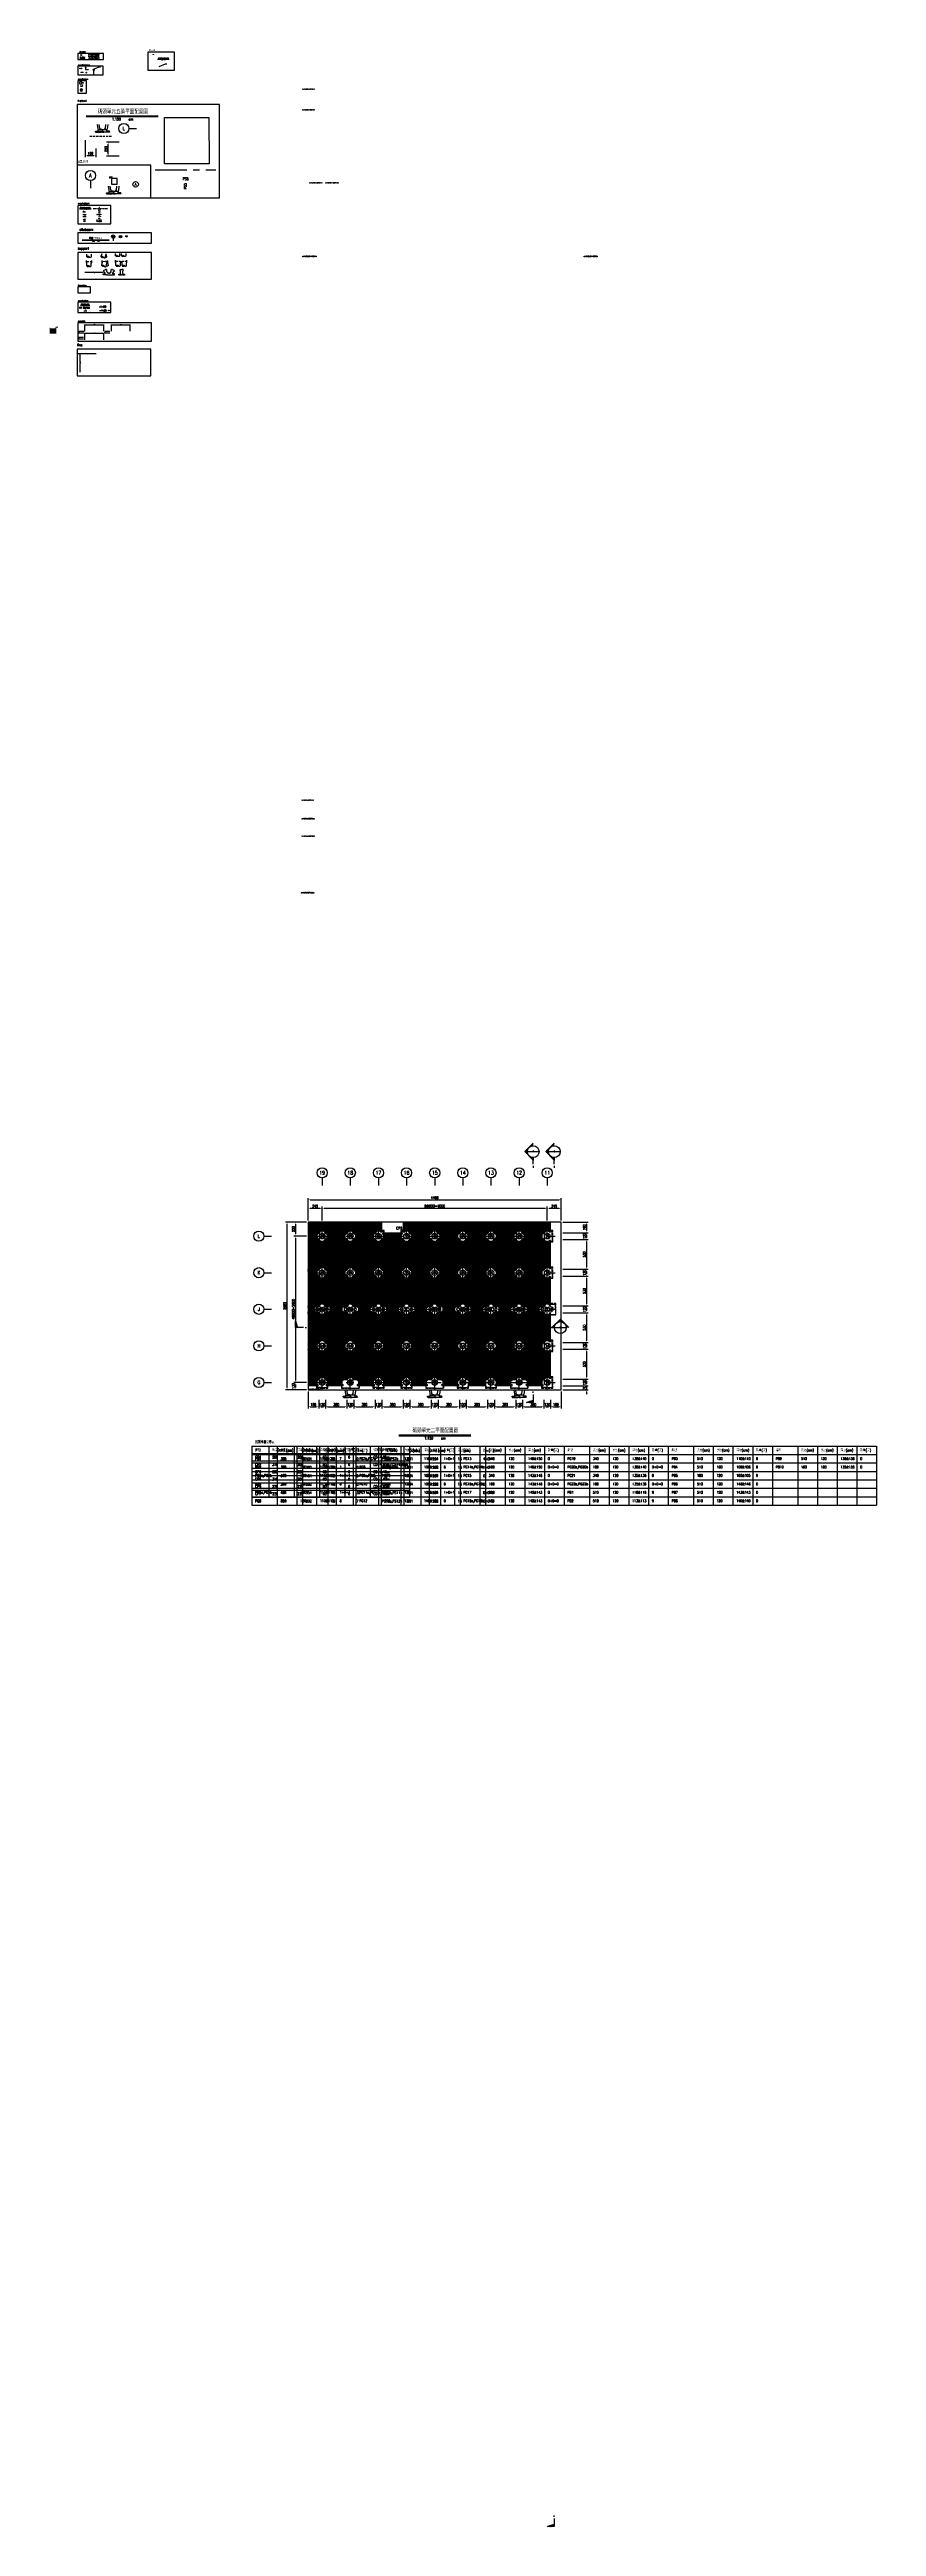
# Model space of a CAD drawing. Extents: x -4754 to 9942, y -40154 to 3841.
import ezdxf
from ezdxf.enums import TextEntityAlignment as Align

# ---------------------------------------------------------------- set-up
doc = ezdxf.new("R2010")
doc.units = 0
doc.header["$LTSCALE"] = 3
doc.linetypes.add('CENTER', pattern=[2, 1.25, -0.25, 0.25, -0.25])
doc.linetypes.add('DASHED', pattern=[19.05, 12.7, -6.35])
doc.layers.get('0').update_dxf_attribs({"linetype": 'CONTINUOUS'})
doc.layers.add('HB_0', color=7, linetype='CONTINUOUS', transparency=0.5)
doc.layers.add('預鑄版_HATCH', color=253, linetype='CONTINUOUS', transparency=0.1)
for name, color, linetype in [('HB_DIM', 1, 'CONTINUOUS'), ('HB_SYMBOLS', 7, 'CONTINUOUS'), ('HB_TXT_CTEXT', 2, 'CONTINUOUS'), ('RCAD.PARM.Treatle', 2, 'CONTINUOUS'), ('RCAD.PARM.Trestle', 2, 'CONTINUOUS'), ('剖面線', 1, 'CONTINUOUS'), ('基椿', 1, 'CONTINUOUS'), ('大樑編號', 2, 'CONTINUOUS'), ('底圖', 7, 'CONTINUOUS'), ('鋼筋', 3, 'CONTINUOUS'), ('防舷材', 7, 'CONTINUOUS'), ('預鑄梁', 7, 'CONTINUOUS'), ('預鑄梁_HATCH', 253, 'CONTINUOUS'), ('預鑄梁_TXT', 2, 'CONTINUOUS'), ('預鑄梁_外緣', 7, 'CONTINUOUS'), ('預鑄樁帽', 6, 'CONTINUOUS'), ('預鑄樁帽_TXT', 2, 'CONTINUOUS'), ('預鑄版', 7, 'CONTINUOUS'), ('預鑄版_TXT', 2, 'CONTINUOUS')]:
    doc.layers.add(name, color=color, linetype=linetype)
doc.styles.get("Standard").update_dxf_attribs({"font": 'ROMANS.shx', "width": 0.8, "bigfont": 'chineset.shx'})
doc.dimstyles.new('150cm', dxfattribs={"dimscale": 15, "dimtxt": 3, "dimasz": 2.5, "dimexe": 2, "dimexo": 2, "dimgap": 1, "dimtad": 1, "dimdsep": 46, "dimtxsty": 'Standard', "dimcen": 0, "dimclrt": 2, "dimadec": 0, "dimazin": 0, "dimtfac": 1, "dimtix": 1, "dimtmove": 2, "dimatfit": 3, "dimfxl": 1, "dimtolj": 1, "dimtzin": 0, "dimarcsym": 0})
doc.dimstyles.new('30', dxfattribs={"dimscale": 3, "dimtxt": 3, "dimasz": 2.5, "dimexe": 2, "dimexo": 2, "dimgap": 1, "dimtad": 1, "dimdsep": 46, "dimtxsty": 'Standard', "dimcen": 0, "dimclrd": 256, "dimclre": 256, "dimclrt": 2, "dimadec": 0, "dimazin": 0, "dimtfac": 1, "dimtix": 1, "dimtmove": 2, "dimatfit": 3, "dimfxl": 1, "dimtolj": 1, "dimtzin": 0, "dimarcsym": 0})

# ---------------------------------------------------------------- blocks, each defined once
blk = doc.blocks.new('C')
at = {"color": 3, "linetype": 'Continuous'}
blk.add_circle((0, 0), 1.2, dxfattribs=at)
blk = doc.blocks.new('SEC2U0-n')
at = {"color": 3}
for p, q in [((-17, 0), (-19, 0)), ((-15, 0), (-7, 0))]:
    blk.add_line(p, q, dxfattribs=at)
at = {"color": 2, "linetype": 'Continuous'}
for p, q in [((-7.5, 0), (-10.6, 0)), ((-9.9, 0), (0, 9.9)), ((0, 9.9), (9.9, 0))]:
    blk.add_line(p, q, dxfattribs=at)
blk.add_circle((0, 0), 7, dxfattribs=at)
for points in [[(-9.9, 0), (-6.1, 3.5), (-4.9, 4.9), (-5.6, 4.3)], [(-9.9, 0), (-6.8, 1.8), (-6.1, 3.5), (-6.8, 1.8)], [(-9.9, 0), (-7, 0), (-6.8, 1.8), (-6.9, 0.9)], [(0, 9.9), (-3.5, 6.1), (-4.9, 4.9), (-4.3, 5.6)], [(0, 9.9), (-1.8, 6.8), (-3.5, 6.1), (-1.8, 6.8)], [(0, 9.9), (0, 7), (-1.8, 6.8), (-0.9, 6.9)], [(0, 9.9), (3.5, 6.1), (4.9, 4.9), (4.3, 5.6)], [(0, 9.9), (1.8, 6.8), (3.5, 6.1), (1.8, 6.8)], [(0, 9.9), (0, 7), (1.8, 6.8), (0.9, 6.9)], [(9.9, 0), (6.1, 3.5), (4.9, 4.9), (5.6, 4.3)], [(9.9, 0), (6.8, 1.8), (6.1, 3.5), (6.8, 1.8)], [(9.9, 0), (7, 0), (6.8, 1.8), (6.9, 0.9)]]:
    blk.add_solid(points, dxfattribs=at)
blk = doc.blocks.new('ST-n')
at = {"color": 2}
blk.add_line((-7, 0), (7, 0), dxfattribs=at)
blk.add_circle((0, 0), 7, dxfattribs=at)
at = {"color": 3, "width": 0.8}
blk.add_attdef('A', text='', height=5, dxfattribs=at).set_placement((0, 3.5), align=Align.MIDDLE)
at = {"color": 1, "width": 0.8}
blk.add_attdef('HB2002', text='', height=2.5, dxfattribs=at).set_placement((0, -2.5), align=Align.MIDDLE)
blk = doc.blocks.new('*X3')
at = {"color": 0, "linetype": 'Continuous'}
for p, q in [((79, 269.2), (79, 269.2)), ((79.2, 269.2), (79.3, 269.3)), ((79.4, 269.2), (79.5, 269.4)), ((79.5, 269.2), (79.8, 269.5)), ((79.7, 269.2), (80.1, 269.6)), ((79.9, 269.2), (80.3, 269.6)), ((80.1, 269.2), (80.6, 269.7)), ((80.2, 269.2), (80.8, 269.8)), ((80.4, 269.2), (81.1, 269.9)), ((80.6, 269.2), (81.3, 270)), ((80.8, 269.2), (81.6, 270)), ((80.9, 269.2), (81.9, 270.1)), ((81.1, 269.2), (82.1, 270.2)), ((81.3, 269.2), (82.4, 270.3)), ((81.5, 269.2), (82.6, 270.4)), ((81.6, 269.2), (82.9, 270.4)), ((81.8, 269.2), (83.1, 270.5)), ((82, 269.2), (83.4, 270.6)), ((82.2, 269.2), (83.7, 270.7)), ((82.4, 269.2), (83.9, 270.8)), ((82.5, 269.2), (84.2, 270.8)), ((82.7, 269.2), (84.4, 270.9)), ((82.9, 269.2), (84.7, 271)), ((83.1, 269.2), (84.9, 271.1)), ((83.2, 269.2), (85.2, 271.2)), ((83.4, 269.2), (85.5, 271.2)), ((83.6, 269.2), (85.7, 271.3)), ((83.8, 269.2), (86, 271.4)), ((83.9, 269.2), (86.2, 271.5)), ((84.1, 269.2), (86.5, 271.6)), ((84.3, 269.2), (86.7, 271.7)), ((84.5, 269.2), (86.9, 271.7)), ((84.7, 269.2), (86.9, 271.5)), ((84.8, 269.2), (86.9, 271.3)), ((85, 269.2), (86.9, 271.1)), ((85.2, 269.2), (86.9, 271)), ((85.4, 269.2), (86.9, 270.8)), ((85.5, 269.2), (86.9, 270.6)), ((85.7, 269.2), (86.9, 270.4)), ((85.9, 269.2), (86.9, 270.2)), ((86.1, 269.2), (86.9, 270.1)), ((86.2, 269.2), (86.9, 269.9)), ((86.4, 269.2), (86.9, 269.7)), ((86.6, 269.2), (86.9, 269.5)), ((86.8, 269.2), (86.9, 269.4))]:
    blk.add_line(p, q, dxfattribs=at)
blk = doc.blocks.new('SEND-n')
at = {"color": 3}
for p, q in [((9.4, 0), (0, 0)), ((11.4, 0), (13, 0))]:
    blk.add_line(p, q, dxfattribs=at)
at = {"color": 2, "linetype": 'Continuous'}
blk.add_lwpolyline([(0, 0), (0, 8), (2.5, 0)], close=True, dxfattribs=at)
at = {"color": 2, "linetype": 'Continuous', "rotation": 270}
blk.add_blockref('*X3', (-269.2, 86.9), dxfattribs=at)
blk = doc.blocks.new('slab_sectionB')
at = {"layer": 'RCAD.PARM.Treatle', "color": 3, "linetype": 'Continuous'}
for p, q in [((-75, 0), (0, 0)), ((0, 0), (42, 0))]:
    blk.add_line(p, q, dxfattribs=at)
at = {"layer": 'RCAD.PARM.Treatle', "color": 4, "linetype": 'Continuous'}
blk.add_circle((21, 0), 21, dxfattribs=at)
at = {"color": 0, "linetype": 'Continuous', "width": 0.8}
for tag, p, height in [('B', (15, 3), 15), ('-', (17, -11), 7.5)]:
    blk.add_attdef(tag, p, '', height=height, dxfattribs=at)
at = {"layer": 'RCAD.PARM.Treatle', "color": 3, "linetype": 'Continuous', "width": 0.8}
blk.add_text('斷面圖', height=15, rotation=360, dxfattribs=at).set_placement((-38, 16), align=Align.MIDDLE)
blk = doc.blocks.new('rebar_arrowL')
at = {"color": 1, "linetype": 'Continuous', "extrusion": (0, 0, -1)}
blk.add_solid([(-8, 1), (0, 0), (-8, -1)], dxfattribs=at)
blk = doc.blocks.new('rebar_arrowU')
at = {"color": 1, "linetype": 'Continuous'}
blk.add_solid([(-1.25, -7.5), (0, 0), (1.25, -7.5)], dxfattribs=at)
blk = doc.blocks.new('slab_PVC')
at = {"layer": 'RCAD.PARM.Treatle', "color": 4, "linetype": 'Continuous'}
blk.add_circle((0, 0), 7.53, dxfattribs=at)
blk = doc.blocks.new('rebar_num')
at = {"color": 0, "linetype": 'Continuous', "width": 0.8}
blk.add_attdef('A', text='', height=9, dxfattribs=at).set_placement((-3, 4), align=Align.MIDDLE_LEFT)
blk = doc.blocks.new('H_Circle_guide')
at = {"layer": 'HB_TXT_CTEXT', "color": 1, "linetype": 'Continuous'}
blk.add_lwpolyline([(0, -5), (0, -40), (6, -40)], dxfattribs=at)
blk.add_circle((0, 0), 5, dxfattribs=at)
at = {"color": 0, "linetype": 'Continuous', "width": 0.8}
blk.add_attdef('A', text='', height=9, dxfattribs=at).set_placement((10, -40), align=Align.MIDDLE_LEFT)
blk = doc.blocks.new('H_Arrow_guide')
at = {"layer": 'HB_TXT_CTEXT', "color": 1, "linetype": 'Continuous'}
blk.add_lwpolyline([(0, 0, 0, 2.5, 0), (0, -8, 0, 0, 0), (0, -37, 0, 0, 0), (8, -37, 0, 0, 0)], format="xyseb", dxfattribs=at)
at = {"color": 0, "linetype": 'Continuous', "width": 0.8}
blk.add_attdef('A', text='', height=9, dxfattribs=at).set_placement((10, -36), align=Align.MIDDLE_LEFT)
blk = doc.blocks.new('*D12')
at = {"layer": 'HB_DIM', "linetype": 'Continuous', "lineweight": -2, "transparency": 16777216}
for p, q in [((-4125, -1162), (-4125, -1042)), ((-4118, -1048), (-3799, -1048)), ((-3791, -1162), (-3791, -1042))]:
    blk.add_line(p, q, dxfattribs=at)
at = {"layer": 'HB_DIM', "linetype": 'Continuous', "transparency": 16777216}
for points in [[(-4118, -1046), (-4118, -1049), (-4125, -1048)], [(-3799, -1046), (-3799, -1049), (-3791, -1048)]]:
    blk.add_solid(points, dxfattribs=at)
at = {"layer": 'HB_DIM', "color": 2, "linetype": 'Continuous', "transparency": 16777216, "insert": (-3958, -1040), "char_height": 9, "attachment_point": 5}
blk.add_mtext('\\A1;334', dxfattribs=at)
blk = doc.blocks.new('*D13')
at = {"layer": 'HB_DIM', "linetype": 'Continuous', "lineweight": -2, "transparency": 16777216}
for p, q in [((-4141, -1168), (-4231, -1168)), ((-4141, -1198), (-4231, -1198)), ((-4225, -1190), (-4225, -1175))]:
    blk.add_line(p, q, dxfattribs=at)
at = {"layer": 'HB_DIM', "linetype": 'Continuous', "transparency": 16777216}
for points in [[(-4224, -1175), (-4226, -1175), (-4225, -1168)], [(-4224, -1190), (-4226, -1190), (-4225, -1198)]]:
    blk.add_solid(points, dxfattribs=at)
at = {"layer": 'HB_DIM', "color": 2, "linetype": 'Continuous', "transparency": 16777216, "insert": (-4233, -1183), "char_height": 9, "attachment_point": 5, "rotation": 90}
blk.add_mtext('\\A1;30', dxfattribs=at)
blk = doc.blocks.new('beam_Topview')
at = {"layer": 'HB_TXT_CTEXT', "color": 4, "linetype": 'Continuous'}
blk.add_line((-28, 0), (28, 0), dxfattribs=at)
at = {"layer": 'HB_TXT_CTEXT', "color": 4, "linetype": 'Continuous', "width": 0.8}
blk.add_text('平面', height=15, rotation=360, dxfattribs=at).set_placement((0, 16), align=Align.MIDDLE)
blk = doc.blocks.new('beam_SectionSide')
at = {"layer": 'HB_TXT_CTEXT', "color": 4, "linetype": 'Continuous'}
blk.add_line((-28, 0), (28, 0), dxfattribs=at)
at = {"layer": 'HB_TXT_CTEXT', "color": 4, "linetype": 'Continuous', "width": 0.8}
blk.add_text(' 剖面', height=15, rotation=360, dxfattribs=at).set_placement((0, 16), align=Align.MIDDLE)
blk = doc.blocks.new('beam_SectionA')
at = {"layer": 'HB_TXT_CTEXT', "color": 4, "linetype": 'Continuous'}
blk.add_line((-19, 0), (19, 0), dxfattribs=at)
at = {"layer": 'HB_TXT_CTEXT', "color": 4, "linetype": 'Continuous', "width": 0.8}
blk.add_text('斷面 "A"', height=7.5, rotation=360, dxfattribs=at).set_placement((0, 7), align=Align.MIDDLE)
blk = doc.blocks.new('beam_SectionB')
at = {"layer": 'HB_TXT_CTEXT', "color": 4, "linetype": 'Continuous'}
blk.add_line((-19, 0), (19, 0), dxfattribs=at)
at = {"layer": 'HB_TXT_CTEXT', "color": 4, "linetype": 'Continuous', "width": 0.8}
blk.add_text('斷面 "B"', height=7.5, rotation=360, dxfattribs=at).set_placement((0, 7), align=Align.MIDDLE)
blk = doc.blocks.new('beam_title')
at = {"layer": 'HB_TXT_CTEXT', "color": 3, "linetype": 'Continuous'}
blk.add_line((-103, 3), (103, 3), dxfattribs=at)
at = {"layer": 'HB_TXT_CTEXT', "color": 1, "linetype": 'Continuous'}
blk.add_line((-103, 0), (103, 0), dxfattribs=at)
at = {"color": 3, "linetype": 'Continuous', "width": 0.8}
blk.add_attdef('A', text='', height=15, dxfattribs=at).set_placement((0, 19), align=Align.MIDDLE)
at = {"color": 2, "linetype": 'Continuous', "width": 0.8}
for tag, p in [('1:30', (-22, -9)), ('CM', (25, -9))]:
    blk.add_attdef(tag, text='', height=9, dxfattribs=at).set_placement(p, align=Align.MIDDLE)
blk = doc.blocks.new('beam_titleD')
at = {"layer": 'HB_TXT_CTEXT', "color": 3, "linetype": 'Continuous'}
blk.add_line((-26, 1), (26, 1), dxfattribs=at)
at = {"layer": 'HB_TXT_CTEXT', "color": 1, "linetype": 'Continuous'}
blk.add_line((-26, 0), (26, 0), dxfattribs=at)
at = {"color": 3, "linetype": 'Continuous', "width": 0.8}
blk.add_attdef('A', text='', height=7.5, dxfattribs=at).set_placement((0, 10), align=Align.MIDDLE)
at = {"color": 2, "linetype": 'Continuous', "width": 0.8}
for tag, p in [('1:15', (-11, -5)), ('CM', (13, -4))]:
    blk.add_attdef(tag, text='', height=4.5, dxfattribs=at).set_placement(p, align=Align.MIDDLE)
blk = doc.blocks.new('cl')
at = {"layer": 'HB_TXT_CTEXT', "linetype": 'Continuous', "width": 0.8}
for s, p in [('C', (0, 0)), ('L', (0, -1))]:
    blk.add_text(s, height=2.5, dxfattribs=at).set_placement(p, align=Align.MIDDLE)
blk = doc.blocks.new('*D21')
at = {"layer": 'HB_DIM', "linetype": 'Continuous', "lineweight": -2, "transparency": 16777216}
for p, q in [((-4125, -1316), (-4125, -1196)), ((-4122, -1199), (-3795, -1199)), ((-3791, -1316), (-3791, -1196))]:
    blk.add_line(p, q, dxfattribs=at)
at = {"layer": 'HB_DIM', "linetype": 'Continuous', "transparency": 16777216}
for points in [[(-4122, -1199), (-4122, -1200), (-4125, -1199)], [(-3795, -1199), (-3795, -1200), (-3791, -1199)]]:
    blk.add_solid(points, dxfattribs=at)
at = {"layer": 'HB_DIM', "color": 2, "linetype": 'Continuous', "transparency": 16777216, "insert": (-3958, -1195), "char_height": 4.5, "attachment_point": 5}
blk.add_mtext('\\A1;334', dxfattribs=at)
blk = doc.blocks.new('*D22')
at = {"layer": 'HB_DIM', "linetype": 'Continuous', "lineweight": -2, "transparency": 16777216}
for p, q in [((-4149, -1276), (-4239, -1276)), ((-4149, -1306), (-4239, -1306)), ((-4236, -1302), (-4236, -1280))]:
    blk.add_line(p, q, dxfattribs=at)
at = {"layer": 'HB_DIM', "linetype": 'Continuous', "transparency": 16777216}
for points in [[(-4236, -1280), (-4237, -1280), (-4236, -1276)], [(-4236, -1302), (-4237, -1302), (-4236, -1306)]]:
    blk.add_solid(points, dxfattribs=at)
at = {"layer": 'HB_DIM', "color": 2, "linetype": 'Continuous', "transparency": 16777216, "insert": (-4240, -1291), "char_height": 4.5, "attachment_point": 5, "rotation": 90}
blk.add_mtext('\\A1;30', dxfattribs=at)
blk = doc.blocks.new('rebar_arrowD')
at = {"color": 1, "linetype": 'Continuous'}
blk.add_solid([(-1.25, -7.5), (0, 0), (1.25, -7.5)], dxfattribs=at)
blk = doc.blocks.new('rebar_arrowR')
at = {"color": 1, "linetype": 'Continuous', "extrusion": (0, 0, -1)}
blk.add_solid([(-8, 1), (0, 0), (-8, -1)], dxfattribs=at)
blk = doc.blocks.new('rebar_Tie_90_90')
at = {"layer": 'HB_TXT_CTEXT', "linetype": 'Continuous'}
blk.add_lwpolyline([(26, 3), (24, 3, 0.414214), (23, 2), (23, -3, 0.414214), (24, -3), (26, -3)], format="xyb", dxfattribs=at)
at = {"color": 2, "linetype": 'Continuous', "width": 0.8}
for tag, p in [('D16@10', (0, 0)), ('(TYP)', (0, -8))]:
    blk.add_attdef(tag, text='', height=4.5, dxfattribs=at).set_placement(p, align=Align.MIDDLE_LEFT)
blk = doc.blocks.new('rebar_HoopUwithTie')
at = {"layer": 'HB_TXT_CTEXT', "linetype": 'Continuous'}
for points in [[(-7, 1), (-8, 3, -0.668179), (-8, 4), (0, 4, -0.414214), (1, 3), (1, 1)], [(-2, 1), (-1, 3, -0.668179), (0, 2), (0, -3), (-7, -3), (-7, 2, -0.668179), (-6, 3), (-5, 1)]]:
    blk.add_lwpolyline(points, format="xyb", dxfattribs=at)
at = {"color": 2, "linetype": 'Continuous', "width": 0.8}
blk.add_attdef('D13', text='', height=4.5, dxfattribs=at).set_placement((-21, 0), align=Align.MIDDLE_LEFT)
blk = doc.blocks.new('rebar_Tie_180_90')
at = {"layer": 'HB_TXT_CTEXT', "linetype": 'Continuous'}
blk.add_lwpolyline([(24, 1), (24, 2, -1), (26, 2), (26, -3, -0.414214), (25, -3), (24, -3)], format="xyb", dxfattribs=at)
at = {"color": 2, "linetype": 'Continuous', "width": 0.8}
for tag, p in [('D16@10', (0, 0)), ('(TYP)', (0, -8))]:
    blk.add_attdef(tag, text='', height=4.5, dxfattribs=at).set_placement(p, align=Align.MIDDLE_LEFT)
blk = doc.blocks.new('rebar_Tie_135_90')
at = {"layer": '鋼筋', "color": 7, "linetype": 'Continuous'}
blk.add_lwpolyline([(22, -1), (21, 0, -0.668179), (22, 1), (29, 1, -0.414214), (30, 0), (30, -2)], format="xyb", dxfattribs=at)
at = {"color": 2, "linetype": 'Continuous', "width": 0.8}
for tag, p in [('現場綁紮', (0, 0)), ('(交錯配置)', (0, -8))]:
    blk.add_attdef(tag, text='', height=4.5, dxfattribs=at).set_placement(p, align=Align.MIDDLE_LEFT)
blk = doc.blocks.new('rebar_2Tie_180_90')
at = {"layer": 'HB_TXT_CTEXT', "linetype": 'Continuous'}
for points in [[(46, 9), (40, 9, 0.414214), (39, 8), (39, -10)], [(47, -9), (47, 14, 1), (43, 14), (43, 3)], [(47, -9, -0.414214), (45, -10), (38, -10)], [(39, -10, 0.414214), (40, -11), (46, -11)]]:
    blk.add_lwpolyline(points, format="xyb", dxfattribs=at)
at = {"color": 2, "linetype": 'Continuous', "width": 0.8}
for tag, p in [('2-D16', (-2, 0)), ('(TYP)', (49, 0))]:
    blk.add_attdef(tag, text='', height=9, dxfattribs=at).set_placement(p, align=Align.MIDDLE_LEFT)
blk = doc.blocks.new('dim_rebar_HoopU')
at = {"linetype": 'Continuous'}
blk.add_lwpolyline([(44, 4), (45, 6, -0.668179), (46, 5), (46, -5), (37, -5), (37, 5, -0.668179), (38, 6), (39, 4)], format="xyb", dxfattribs=at)
at = {"linetype": 'Continuous', "width": 0.8}
blk.add_attdef('25-D13@EQ', text='', height=9, dxfattribs=at).set_placement((0, 0), align=Align.MIDDLE)
blk = doc.blocks.new('dim_rebar_HoopUwithTie')
at = {"linetype": 'Continuous'}
for points in [[(38, 3), (37, 4, -0.668179), (37, 5), (46, 5, -0.414214), (46, 5), (46, 3)], [(44, 4), (45, 5, -0.668179), (46, 5), (46, -5), (37, -5), (37, 5, -0.668179), (38, 5), (39, 4)]]:
    blk.add_lwpolyline(points, format="xyb", dxfattribs=at)
at = {"linetype": 'Continuous', "width": 0.8}
blk.add_attdef('22-D13@EQ', text='', height=9, dxfattribs=at).set_placement((0, 0), align=Align.MIDDLE)
blk = doc.blocks.new('title_beam')
at = {"color": 3, "linetype": 'Continuous'}
blk.add_line((-241, 0), (241, 0), dxfattribs=at)
at = {"color": 1, "linetype": 'Continuous'}
blk.add_line((-241, -6), (241, -6), dxfattribs=at)
at = {"color": 3, "linetype": 'Continuous', "width": 0.8}
blk.add_attdef('TITLE', text='', height=30, dxfattribs=at).set_placement((0, 33), align=Align.MIDDLE)
at = {"linetype": 'Continuous', "width": 0.8}
blk.add_attdef('SCALE', text='', height=18, dxfattribs=at).set_placement((-41, -24), align=Align.MIDDLE)
blk.add_attdef('CM', (36, -33), '', height=18, dxfattribs=at)
blk = doc.blocks.new('line_tag')
at = {"layer": 'HB_SYMBOLS', "color": 4, "linetype": 'Continuous'}
blk.add_circle((0, 0), 22.5, dxfattribs=at)
at = {"color": 4, "linetype": 'Continuous', "width": 0.8}
blk.add_attdef('A', text='', height=18, dxfattribs=at).set_placement((0, 0), align=Align.MIDDLE)
blk = doc.blocks.new('line_guide')
at = {"color": 4, "linetype": 'Continuous'}
blk.add_line((0, 0), (0, -45), dxfattribs=at)
blk.add_circle((0, 30), 30, dxfattribs=at)
at = {"color": 4, "linetype": 'Continuous', "width": 0.8}
blk.add_attdef('A', text='', height=22.5, dxfattribs=at).set_placement((0, 30), align=Align.MIDDLE)
blk = doc.blocks.new('fender_bottom')
at = {"color": 1, "linetype": 'Continuous'}
blk.add_lwpolyline([(163, 0), (13, 0, 0.529473), (7, -9), (-7, 9, -0.532815), (-13, 0), (-163, 0)], format="xyb", dxfattribs=at)
blk = doc.blocks.new('fender_top_transverse')
at = {"layer": 'HB_0', "color": 252, "linetype": 'DASHED'}
blk.add_lwpolyline([(20, 30), (20, 18), (50, 18), (50, 0), (5, 0), (5, 10), (-5, 10), (-5, 0), (-50, 0), (-50, 18), (-20, 18), (-20, 30)], dxfattribs=at)
at = {"layer": 'HB_0', "color": 1, "linetype": 'Continuous'}
for points in [[(-20, 30), (-20, 60, 0.07193), (-26, 81, -0.041495), (-29, 88, -0.488993), (-22, 100), (0, 100)], [(20, 30), (20, 60, -0.07193), (26, 81, 0.041495), (29, 88, 0.488993), (22, 100), (0, 100)]]:
    blk.add_lwpolyline(points, format="xyb", dxfattribs=at)
blk = doc.blocks.new('pile_vertical_with_pilecap')
at = {"linetype": 'Continuous'}
for p, q in [((-40, -48), (-40, 0)), ((-40, -48), (-40, 0)), ((40, -48), (40, 0)), ((40, -48), (40, 0))]:
    blk.add_line(p, q, dxfattribs=at)
for centre, start, end in [((-20, -64), 38.718, 141.282), ((-20, -64), 38.718, 141.282), ((-20, -32), 218.718, 321.282), ((-20, -32), 218.718, 321.282), ((20, -32), 218.718, 321.282), ((20, -32), 218.718, 321.282)]:
    blk.add_arc(centre, 25.6, start, end, dxfattribs=at)
blk = doc.blocks.new('racked_with_pilecap_Transverse')
at = {"linetype": 'Continuous'}
for points in [[(-41, 0), (-53, -48)], [(24, -67), (41, 0)]]:
    blk.add_lwpolyline(points, dxfattribs=at)
for points in [[(-53, -48, -0.48), (-14, -58, 0.48), (24, -67, 0.48)], [(-53, -48, 0.48), (-14, -58, 0.48)], [(26, -63, 0.340232), (53, -48)]]:
    blk.add_lwpolyline(points, format="xyb", dxfattribs=at)
blk.add_lwpolyline([(53, -48), (41, 0)])
blk = doc.blocks.new('racked_with_pilecap_Longitude')
for p, q in [((-95, -38), (-95, 0)), ((-15, -38), (-15, 0)), ((15, -38), (15, 0)), ((95, -38), (95, 0))]:
    blk.add_line(p, q)
for points in [[(-95, -38, -0.48), (-55, -38, 0.48), (-15, -38, 0.48)], [(-95, -38, 0.326111), (-50, -43, 0.326111)], [(15, -38, -0.48), (55, -38, 0.48), (95, -38, 0.48)], [(15, -38, 0.326111), (60, -43, 0.326111)]]:
    blk.add_lwpolyline(points, format="xyb")
blk = doc.blocks.new('fender_top_longitude')
at = {"color": 7, "linetype": 'Continuous'}
for p, q in [((-100, 18), (-75, 18)), ((-35, 0), (-100, 0)), ((-92, 79), (-84, 84)), ((-84, 84), (-66, 94)), ((-58, 99), (-66, 94)), ((-35, 0), (35, 0)), ((-22, 38), (-34, 58)), ((0, 30), (-9, 30)), ((9, 30), (0, 30)), ((34, 58), (22, 38)), ((35, 0), (100, 0)), ((66, 94), (58, 99)), ((84, 84), (66, 94)), ((100, 18), (75, 18)), ((92, 79), (84, 84)), ((100, 0), (100, 18))]:
    blk.add_line(p, q, dxfattribs=at)
for centre, radius, start, end in [((-87, 70), 10, 120, 210), ((-87, 70), 10.7, 209.6202, 238.6147), ((-121, 9), 60, 22.8745, 61.2357), ((-75, 28), 10, 270, 22.8745), ((-53, 90), 10, 30, 120), ((-53, 90), 10.7, 1.3853, 30.3798), ((17, 89), 60, 178.7643, 210.2362), ((-9, 45), 15, 210, 270), ((9, 45), 15, 270, 330), ((-17, 89), 60, 329.7638, 1.2357), ((53, 90), 10.7, 149.6202, 178.6147), ((53, 90), 10, 60, 150), ((75, 28), 10, 157.1255, 270), ((121, 9), 60, 118.7643, 157.1255), ((87, 70), 10, 330, 60), ((87, 70), 10.7, 301.3853, 330.3798)]:
    blk.add_arc(centre, radius, start, end, dxfattribs=at)
blk = doc.blocks.new('slab_sectionA')
at = {"color": 3, "linetype": 'Continuous'}
for p, q in [((-75, 0), (0, 0)), ((0, 0), (42, 0))]:
    blk.add_line(p, q, dxfattribs=at)
at = {"color": 4, "linetype": 'Continuous'}
blk.add_circle((21, 0), 21, dxfattribs=at)
at = {"color": 3, "linetype": 'Continuous', "width": 0.8}
blk.add_text('斷面圖', height=15, rotation=360, dxfattribs=at).set_placement((-38, 16), align=Align.MIDDLE)
at = {"color": 0, "linetype": 'Continuous', "width": 0.8}
for tag, p, height in [('A', (16, 3), 15), ('-', (17, -8), 7.5)]:
    blk.add_attdef(tag, p, '', height=height, dxfattribs=at)
blk = doc.blocks.new('slab_topview')
at = {"color": 4, "linetype": 'Continuous'}
blk.add_line((-28, 0), (28, 0), dxfattribs=at)
at = {"color": 4, "linetype": 'Continuous', "width": 0.8}
blk.add_text('平面', height=15, rotation=360, dxfattribs=at).set_placement((0, 20), align=Align.MIDDLE)
blk = doc.blocks.new('slab_title_s')
at = {"color": 3, "linetype": 'Continuous'}
blk.add_line((-83, 0), (83, 0), dxfattribs=at)
at = {"color": 1, "linetype": 'Continuous'}
blk.add_line((-83, -3), (83, -3), dxfattribs=at)
at = {"color": 3, "linetype": 'Continuous', "width": 0.8}
blk.add_attdef('PS1', text='', height=15, dxfattribs=at).set_placement((-2, 18), align=Align.MIDDLE)
at = {"color": 0, "linetype": 'Continuous', "width": 0.8}
for tag, p in [('1:30', (-22, -12)), ('CM', (26, -12))]:
    blk.add_attdef(tag, text='', height=9, dxfattribs=at).set_placement(p, align=Align.MIDDLE)
blk = doc.blocks.new('gr_t')
at = {"layer": 'HB_SYMBOLS', "color": 4, "linetype": 'Continuous'}
blk.add_line((0, -6), (0, -15), dxfattribs=at)
blk.add_circle((0, 0), 6, dxfattribs=at)
at = {"layer": 'HB_SYMBOLS', "color": 4, "linetype": 'Continuous', "width": 0.8}
blk.add_attdef('A', text='', height=4.5, dxfattribs=at).set_placement((0, 0), align=Align.MIDDLE)
blk = doc.blocks.new('fender')
at = {"color": 7, "linetype": 'Continuous'}
for points in [[(0, -95), (0, -131), (-114, -131), (-125, -128), (-125, -115), (-78, -115), (-78, -95)], [(-115, -135), (-75, -135), (-75, -131), (-114, -131), (-125, -128), (-125, -132)], [(-75, -131), (-75, -135), (-25, -135), (-25, -131)], [(0, -131), (0, -135), (-25, -135), (-25, -131)], [(0, -95), (0, -131), (114, -131), (125, -128), (125, -115), (78, -115), (78, -95)], [(0, -131), (0, -135), (25, -135), (25, -131)], [(75, -131), (75, -135), (25, -135), (25, -131)], [(115, -135), (75, -135), (75, -131), (114, -131), (125, -128), (125, -132)]]:
    blk.add_lwpolyline(points, close=True, dxfattribs=at)
for points in [[(-95, 0), (-84, -75), (-78, -85), (-78, -95)], [(95, 0), (84, -75), (78, -85), (78, -95)]]:
    blk.add_lwpolyline(points, dxfattribs=at)
for points in [[(-9, -95), (-9, -89, 0.414214), (-9, -89), (-30, -89, -0.272631), (-38, -84), (-50, -64), (-59, 0)], [(9, -95), (9, -89, -0.414214), (10, -89), (30, -89, 0.272631), (38, -84), (50, -64), (59, 0)]]:
    blk.add_lwpolyline(points, format="xyb", dxfattribs=at)
blk = doc.blocks.new('title')
at = {"layer": 'HB_TXT_CTEXT', "color": 3}
blk.add_line((-640, 0), (640, 0), dxfattribs=at)
at = {"layer": 'HB_TXT_CTEXT', "color": 1}
blk.add_line((-640, -15), (640, -15), dxfattribs=at)
at = {"color": 3, "linetype": 'Continuous', "width": 0.8}
blk.add_attdef('碼頭單元五梁平面配置圖', text='', height=75, dxfattribs=at).set_placement((10, 82), align=Align.MIDDLE)
at = {"color": 2, "linetype": 'Continuous', "width": 0.8}
for tag, p in [('1:150', (-103, -60)), ('CM', (154, -60))]:
    blk.add_attdef(tag, text='', height=45, dxfattribs=at).set_placement(p, align=Align.MIDDLE)
blk = doc.blocks.new('*D50')
at = {"layer": 'HB_DIM', "color": 0, "lineweight": -2, "transparency": 16777216}
for p, q in [((-4120, 2231), (-4120, 1931)), ((-4083, 1961), (-3969, 1961)), ((-3931, 2081), (-3931, 1931))]:
    blk.add_line(p, q, dxfattribs=at)
at = {"layer": 'HB_DIM', "color": 0, "transparency": 16777216}
for points in [[(-4083, 1967), (-4083, 1954), (-4120, 1961)], [(-3969, 1954), (-3969, 1967), (-3931, 1961)]]:
    blk.add_solid(points, dxfattribs=at)
at = {"layer": 'HB_DIM', "color": 2, "linetype": 'Continuous', "transparency": 16777216, "insert": (-4026, 1998), "char_height": 45, "attachment_point": 5}
blk.add_mtext('\\A1;189', dxfattribs=at)
blk = doc.blocks.new('*D51')
at = {"layer": 'HB_DIM', "color": 0, "lineweight": -2, "transparency": 16777216}
for p, q in [((-3517, 2197), (-3742, 2197)), ((-3517, 1947), (-3742, 1947)), ((-3712, 1984), (-3712, 2159))]:
    blk.add_line(p, q, dxfattribs=at)
at = {"layer": 'HB_DIM', "color": 0, "transparency": 16777216}
for points in [[(-3706, 2159), (-3718, 2159), (-3712, 2197)], [(-3718, 1984), (-3706, 1984), (-3712, 1947)]]:
    blk.add_solid(points, dxfattribs=at)
at = {"layer": 'HB_DIM', "color": 2, "linetype": 'Continuous', "transparency": 16777216, "insert": (-3749, 2072), "char_height": 45, "attachment_point": 5, "rotation": 90}
blk.add_mtext('\\A1;250', dxfattribs=at)
blk = doc.blocks.new('m_Arrow_L_rebar')
at = {"color": 1, "linetype": 'Continuous', "extrusion": (0, 0, -1)}
blk.add_solid([(-8, 1), (0, 0), (-8, -1)], dxfattribs=at)
blk = doc.blocks.new('m_Arrow_U_rebar')
at = {"color": 1, "linetype": 'Continuous'}
blk.add_solid([(-1.25, -7.5), (0, 0), (1.25, -7.5)], dxfattribs=at)
blk = doc.blocks.new('CutLine_H')
at = {"color": 1, "linetype": 'Continuous'}
blk.add_lwpolyline([(163, 0), (13, 0, 0.529473), (7, -9), (-7, 9, -0.532815), (-13, 0), (-163, 0)], format="xyb", dxfattribs=at)
blk = doc.blocks.new('CutLine_V')
at = {"color": 1, "linetype": 'Continuous'}
blk.add_lwpolyline([(0, -163), (0, -13, 0.529473), (-9, -7), (9, 7, -0.532815), (0, 13), (0, 163)], format="xyb", dxfattribs=at)
blk = doc.blocks.new('pilecap')
at = {"layer": '預鑄樁帽', "linetype": 'DASHED', "ltscale": 100}
blk.add_lwpolyline([(-50, -50), (50, -50), (50, 50), (-50, 50)], close=True, dxfattribs=at)
at = {"width": 0.8}
blk.add_attdef('A', text='', height=24, dxfattribs=at).set_placement((-62, 69), align=Align.MIDDLE)
blk = doc.blocks.new('linelabel')
at = {"layer": 'HB_SYMBOLS', "color": 4, "linetype": 'Continuous'}
blk.add_line((0, -90), (0, -225), dxfattribs=at)
blk.add_circle((0, 0), 90, dxfattribs=at)
at = {"color": 4, "width": 0.8}
blk.add_attdef('A', text='', height=67.5, dxfattribs=at).set_placement((0, 0), align=Align.MIDDLE)
blk = doc.blocks.new('pile')
at = {"layer": 'HB_0', "linetype": 'Continuous'}
for radius in [50, 48.4]:
    blk.add_circle((0, 0), radius, dxfattribs=at)
at = {"color": 2, "width": 0.8}
blk.add_attdef('A', text='', height=45, dxfattribs=at).set_placement((0, 0), align=Align.MIDDLE_CENTER)
blk = doc.blocks.new('C_Red')
at = {"color": 1, "linetype": 'Continuous'}
blk.add_circle((0, 0), 1.2, dxfattribs=at)
blk = doc.blocks.new('*D61')
at = {"layer": 'HB_DIM', "linetype": 'Continuous', "lineweight": -2}
for p, q in [((-3653, -1162), (-3653, -1042)), ((-3646, -1048), (-3327, -1048)), ((-3319, -1162), (-3319, -1042))]:
    blk.add_line(p, q, dxfattribs=at)
at = {"layer": 'HB_DIM'}
for points in [[(-3646, -1046), (-3646, -1049), (-3653, -1048)], [(-3327, -1049), (-3327, -1046), (-3319, -1048)]]:
    blk.add_solid(points, dxfattribs=at)
at = {"layer": 'HB_DIM', "color": 2, "linetype": 'Continuous', "insert": (-3486, -1040), "char_height": 9, "attachment_point": 5, "rotation": 0}
blk.add_mtext('\\A1;334', dxfattribs=at)
blk = doc.blocks.new('*D62')
at = {"layer": 'HB_DIM', "linetype": 'Continuous', "lineweight": -2}
for p, q in [((-3683, -1168), (-3773, -1168)), ((-3683, -1198), (-3773, -1198)), ((-3767, -1190), (-3767, -1175))]:
    blk.add_line(p, q, dxfattribs=at)
at = {"layer": 'HB_DIM'}
for points in [[(-3766, -1175), (-3768, -1175), (-3767, -1168)], [(-3768, -1190), (-3766, -1190), (-3767, -1198)]]:
    blk.add_solid(points, dxfattribs=at)
at = {"layer": 'HB_DIM', "color": 2, "linetype": 'Continuous', "insert": (-3775, -1183), "char_height": 9, "attachment_point": 5, "rotation": 90}
blk.add_mtext('\\A1;30', dxfattribs=at)
blk = doc.blocks.new('pile_vertical')
at = {"color": 252, "linetype": 'DASHED'}
for p, q in [((-46, 10), (-46, 50)), ((46, 10), (46, 50))]:
    blk.add_line(p, q, dxfattribs=at)
at = {"linetype": 'Continuous'}
for p, q in [((-40, -48), (-40, 0)), ((40, -48), (40, 0))]:
    blk.add_line(p, q, dxfattribs=at)
at = {"color": 252, "linetype": 'DASHED'}
blk.add_lwpolyline([(-40, 0), (-40, 30), (40, 30), (40, 0)], dxfattribs=at)
at = {"linetype": 'Continuous'}
for points in [[(-40, -48, -0.48), (0, -48, 0.48), (40, -48, 0.48)], [(-40, -48, 0.48), (0, -48, 0.48)]]:
    blk.add_lwpolyline(points, format="xyb", dxfattribs=at)
blk = doc.blocks.new('pile_racked_Transverse')
at = {"layer": 'HB_0', "linetype": 'Continuous'}
for p, q in [((-58, -36), (-49, 0)), ((20, -55), (34, 0)), ((58, -36), (49, 0))]:
    blk.add_line(p, q, dxfattribs=at)
at = {"layer": 'HB_0', "color": 252, "linetype": 'DASHED'}
for p, q in [((-52, 10), (-52, 50)), ((52, 10), (52, 50))]:
    blk.add_line(p, q, dxfattribs=at)
for points in [[(-49, 0), (-39, 40), (39, 20), (34, 0)], [(49, 0), (39, 40), (0, 30)]]:
    blk.add_lwpolyline(points, dxfattribs=at)
at = {"layer": 'HB_0', "linetype": 'Continuous'}
for points in [[(-58, -36, -0.48), (-19, -46, 0.48), (20, -55, 0.48)], [(-58, -36, 0.48), (-19, -46, 0.48)], [(58, -36, -0.439137), (22, -48, -0.439137)]]:
    blk.add_lwpolyline(points, format="xyb", dxfattribs=at)
blk = doc.blocks.new('pile_racked_Longitude')
at = {"color": 252, "linetype": 'DASHED'}
for p, q in [((-101, 10), (-101, 50)), ((101, 10), (101, 50))]:
    blk.add_line(p, q, dxfattribs=at)
at = {"linetype": 'Continuous'}
for p, q in [((15, -48), (15, 0)), ((95, -48), (95, 0)), ((-95, -48), (-95, 0)), ((-15, -48), (-15, 0))]:
    blk.add_line(p, q, dxfattribs=at)
at = {"color": 252, "linetype": 'DASHED'}
for points in [[(-95, 0), (-95, 30), (-15, 30), (-15, 0)], [(15, 0), (15, 30), (95, 30), (95, 0)]]:
    blk.add_lwpolyline(points, dxfattribs=at)
at = {"linetype": 'Continuous'}
for points in [[(-95, -48, -0.48), (-55, -48, 0.48), (-15, -48, 0.48)], [(-95, -48, 0.48), (-55, -48, 0.48)], [(15, -48, -0.48), (55, -48, 0.48), (95, -48, 0.48)], [(15, -48, 0.48), (55, -48, 0.48)]]:
    blk.add_lwpolyline(points, format="xyb", dxfattribs=at)
blk = doc.blocks.new('*D63')
at = {"layer": 'HB_DIM', "color": 0, "lineweight": -2}
for p, q in [((-158, -16955), (-158, -16560)), ((-121, -16590), (4302, -16590)), ((4340, -16955), (4340, -16560))]:
    blk.add_line(p, q, dxfattribs=at)
at = {"layer": 'HB_DIM', "color": 0}
for points in [[(-121, -16583), (-121, -16596), (-158, -16590)], [(4302, -16596), (4302, -16583), (4340, -16590)]]:
    blk.add_solid(points, dxfattribs=at)
at = {"layer": 'HB_DIM', "color": 2, "linetype": 'Continuous', "insert": (2091, -16552), "char_height": 45, "attachment_point": 5}
blk.add_mtext('\\A1;4498', dxfattribs=at)
blk = doc.blocks.new('*D64')
at = {"layer": 'HB_DIM', "color": 0, "lineweight": -2}
for p, q in [((-188, -16985), (-563, -16985)), ((-533, -19927), (-533, -17022)), ((-188, -19965), (-563, -19965))]:
    blk.add_line(p, q, dxfattribs=at)
at = {"layer": 'HB_DIM', "color": 0}
for points in [[(-527, -17022), (-539, -17022), (-533, -16985)], [(-539, -19927), (-527, -19927), (-533, -19965)]]:
    blk.add_solid(points, dxfattribs=at)
at = {"layer": 'HB_DIM', "color": 2, "linetype": 'Continuous', "insert": (-571, -18475), "char_height": 45, "attachment_point": 5, "rotation": 90}
blk.add_mtext('\\A1;2980', dxfattribs=at)
blk = doc.blocks.new('*D65')
at = {"layer": 'HB_DIM', "color": 0, "lineweight": -2}
for p, q in [((-158, -16955), (-158, -16710)), ((91, -16955), (91, -16710)), ((-121, -16740), (53, -16740))]:
    blk.add_line(p, q, dxfattribs=at)
at = {"layer": 'HB_DIM', "color": 0}
for points in [[(-121, -16733), (-121, -16746), (-158, -16740)], [(53, -16746), (53, -16733), (91, -16740)]]:
    blk.add_solid(points, dxfattribs=at)
at = {"layer": 'HB_DIM', "color": 2, "linetype": 'Continuous', "insert": (-34, -16702), "char_height": 45, "attachment_point": 5}
blk.add_mtext('\\A1;249', dxfattribs=at)
blk = doc.blocks.new('*D66')
at = {"layer": 'HB_DIM', "color": 0, "lineweight": -2}
for p, q in [((91, -16955), (91, -16710)), ((4091, -16955), (4091, -16710)), ((128, -16740), (4053, -16740))]:
    blk.add_line(p, q, dxfattribs=at)
at = {"layer": 'HB_DIM', "color": 0}
for points in [[(128, -16733), (128, -16746), (91, -16740)], [(4053, -16746), (4053, -16733), (4091, -16740)]]:
    blk.add_solid(points, dxfattribs=at)
at = {"layer": 'HB_DIM', "color": 2, "linetype": 'Continuous', "insert": (2091, -16702), "char_height": 45, "attachment_point": 5}
blk.add_mtext('\\A1;8@500=4000', dxfattribs=at)
blk = doc.blocks.new('*D67')
at = {"layer": 'HB_DIM', "color": 0, "lineweight": -2}
for p, q in [((4091, -16955), (4091, -16710)), ((4340, -16955), (4340, -16710)), ((4128, -16740), (4302, -16740))]:
    blk.add_line(p, q, dxfattribs=at)
at = {"layer": 'HB_DIM', "color": 0}
for points in [[(4128, -16733), (4128, -16746), (4091, -16740)], [(4302, -16746), (4302, -16733), (4340, -16740)]]:
    blk.add_solid(points, dxfattribs=at)
at = {"layer": 'HB_DIM', "color": 2, "linetype": 'Continuous', "insert": (4215, -16702), "char_height": 45, "attachment_point": 5}
blk.add_mtext('\\A1;249', dxfattribs=at)
blk = doc.blocks.new('*D68')
at = {"layer": 'HB_DIM', "color": 0, "lineweight": -2}
for p, q in [((-158, -19995), (-158, -20295)), ((31, -20145), (31, -20295)), ((-121, -20265), (-7, -20265))]:
    blk.add_line(p, q, dxfattribs=at)
at = {"layer": 'HB_DIM', "color": 0}
for points in [[(-121, -20258), (-121, -20271), (-158, -20265)], [(-7, -20271), (-7, -20258), (31, -20265)]]:
    blk.add_solid(points, dxfattribs=at)
at = {"layer": 'HB_DIM', "color": 2, "linetype": 'Continuous', "insert": (-64, -20227), "char_height": 45, "attachment_point": 5}
blk.add_mtext('\\A1;189', dxfattribs=at)
blk = doc.blocks.new('*D69')
at = {"layer": 'HB_DIM', "color": 0, "lineweight": -2}
for p, q in [((31, -20145), (31, -20295)), ((151, -20145), (151, -20295)), ((68, -20265), (113, -20265))]:
    blk.add_line(p, q, dxfattribs=at)
at = {"layer": 'HB_DIM', "color": 0}
for points in [[(68, -20258), (68, -20271), (31, -20265)], [(113, -20271), (113, -20258), (151, -20265)]]:
    blk.add_solid(points, dxfattribs=at)
at = {"layer": 'HB_DIM', "color": 2, "linetype": 'Continuous', "insert": (91, -20227), "char_height": 45, "attachment_point": 5}
blk.add_mtext('\\A1;120', dxfattribs=at)
blk = doc.blocks.new('*D70')
at = {"layer": 'HB_DIM', "color": 0, "lineweight": -2}
for p, q in [((151, -20145), (151, -20295)), ((531, -20145), (531, -20295)), ((188, -20265), (493, -20265))]:
    blk.add_line(p, q, dxfattribs=at)
at = {"layer": 'HB_DIM', "color": 0}
for points in [[(188, -20258), (188, -20271), (151, -20265)], [(493, -20271), (493, -20258), (531, -20265)]]:
    blk.add_solid(points, dxfattribs=at)
at = {"layer": 'HB_DIM', "color": 2, "linetype": 'Continuous', "insert": (341, -20227), "char_height": 45, "attachment_point": 5}
blk.add_mtext('\\A1;380', dxfattribs=at)
blk = doc.blocks.new('*D71')
at = {"layer": 'HB_DIM', "color": 0, "lineweight": -2}
for p, q in [((531, -20145), (531, -20295)), ((651, -20145), (651, -20295)), ((568, -20265), (613, -20265))]:
    blk.add_line(p, q, dxfattribs=at)
at = {"layer": 'HB_DIM', "color": 0}
for points in [[(568, -20258), (568, -20271), (531, -20265)], [(613, -20271), (613, -20258), (651, -20265)]]:
    blk.add_solid(points, dxfattribs=at)
at = {"layer": 'HB_DIM', "color": 2, "linetype": 'Continuous', "insert": (591, -20227), "char_height": 45, "attachment_point": 5}
blk.add_mtext('\\A1;120', dxfattribs=at)
blk = doc.blocks.new('*D72')
at = {"layer": 'HB_DIM', "color": 0, "lineweight": -2}
for p, q in [((651, -20145), (651, -20295)), ((1031, -20145), (1031, -20295)), ((688, -20265), (993, -20265))]:
    blk.add_line(p, q, dxfattribs=at)
at = {"layer": 'HB_DIM', "color": 0}
for points in [[(688, -20258), (688, -20271), (651, -20265)], [(993, -20271), (993, -20258), (1031, -20265)]]:
    blk.add_solid(points, dxfattribs=at)
at = {"layer": 'HB_DIM', "color": 2, "linetype": 'Continuous', "insert": (841, -20227), "char_height": 45, "attachment_point": 5}
blk.add_mtext('\\A1;380', dxfattribs=at)
blk = doc.blocks.new('*D73')
at = {"layer": 'HB_DIM', "color": 0, "lineweight": -2}
for p, q in [((1031, -20145), (1031, -20295)), ((1151, -20145), (1151, -20295)), ((1068, -20265), (1113, -20265))]:
    blk.add_line(p, q, dxfattribs=at)
at = {"layer": 'HB_DIM', "color": 0}
for points in [[(1068, -20258), (1068, -20271), (1031, -20265)], [(1113, -20271), (1113, -20258), (1151, -20265)]]:
    blk.add_solid(points, dxfattribs=at)
at = {"layer": 'HB_DIM', "color": 2, "linetype": 'Continuous', "insert": (1091, -20227), "char_height": 45, "attachment_point": 5}
blk.add_mtext('\\A1;120', dxfattribs=at)
blk = doc.blocks.new('*D74')
at = {"layer": 'HB_DIM', "color": 0, "lineweight": -2}
for p, q in [((1151, -20145), (1151, -20295)), ((1531, -20145), (1531, -20295)), ((1188, -20265), (1493, -20265))]:
    blk.add_line(p, q, dxfattribs=at)
at = {"layer": 'HB_DIM', "color": 0}
for points in [[(1188, -20258), (1188, -20271), (1151, -20265)], [(1493, -20271), (1493, -20258), (1531, -20265)]]:
    blk.add_solid(points, dxfattribs=at)
at = {"layer": 'HB_DIM', "color": 2, "linetype": 'Continuous', "insert": (1341, -20227), "char_height": 45, "attachment_point": 5}
blk.add_mtext('\\A1;380', dxfattribs=at)
blk = doc.blocks.new('*D75')
at = {"layer": 'HB_DIM', "color": 0, "lineweight": -2}
for p, q in [((1531, -20145), (1531, -20295)), ((1651, -20145), (1651, -20295)), ((1568, -20265), (1613, -20265))]:
    blk.add_line(p, q, dxfattribs=at)
at = {"layer": 'HB_DIM', "color": 0}
for points in [[(1568, -20258), (1568, -20271), (1531, -20265)], [(1613, -20271), (1613, -20258), (1651, -20265)]]:
    blk.add_solid(points, dxfattribs=at)
at = {"layer": 'HB_DIM', "color": 2, "linetype": 'Continuous', "insert": (1591, -20227), "char_height": 45, "attachment_point": 5}
blk.add_mtext('\\A1;120', dxfattribs=at)
blk = doc.blocks.new('*D76')
at = {"layer": 'HB_DIM', "color": 0, "lineweight": -2}
for p, q in [((1651, -20145), (1651, -20295)), ((2031, -20145), (2031, -20295)), ((1688, -20265), (1993, -20265))]:
    blk.add_line(p, q, dxfattribs=at)
at = {"layer": 'HB_DIM', "color": 0}
for points in [[(1688, -20258), (1688, -20271), (1651, -20265)], [(1993, -20271), (1993, -20258), (2031, -20265)]]:
    blk.add_solid(points, dxfattribs=at)
at = {"layer": 'HB_DIM', "color": 2, "linetype": 'Continuous', "insert": (1841, -20227), "char_height": 45, "attachment_point": 5}
blk.add_mtext('\\A1;380', dxfattribs=at)
blk = doc.blocks.new('*D77')
at = {"layer": 'HB_DIM', "color": 0, "lineweight": -2}
for p, q in [((2031, -20145), (2031, -20295)), ((2151, -20145), (2151, -20295)), ((2068, -20265), (2113, -20265))]:
    blk.add_line(p, q, dxfattribs=at)
at = {"layer": 'HB_DIM', "color": 0}
for points in [[(2068, -20258), (2068, -20271), (2031, -20265)], [(2113, -20271), (2113, -20258), (2151, -20265)]]:
    blk.add_solid(points, dxfattribs=at)
at = {"layer": 'HB_DIM', "color": 2, "linetype": 'Continuous', "insert": (2091, -20227), "char_height": 45, "attachment_point": 5}
blk.add_mtext('\\A1;120', dxfattribs=at)
blk = doc.blocks.new('*D78')
at = {"layer": 'HB_DIM', "color": 0, "lineweight": -2}
for p, q in [((2151, -20145), (2151, -20295)), ((2531, -20145), (2531, -20295)), ((2188, -20265), (2493, -20265))]:
    blk.add_line(p, q, dxfattribs=at)
at = {"layer": 'HB_DIM', "color": 0}
for points in [[(2188, -20258), (2188, -20271), (2151, -20265)], [(2493, -20271), (2493, -20258), (2531, -20265)]]:
    blk.add_solid(points, dxfattribs=at)
at = {"layer": 'HB_DIM', "color": 2, "linetype": 'Continuous', "insert": (2341, -20227), "char_height": 45, "attachment_point": 5}
blk.add_mtext('\\A1;380', dxfattribs=at)
blk = doc.blocks.new('*D79')
at = {"layer": 'HB_DIM', "color": 0, "lineweight": -2}
for p, q in [((2531, -20145), (2531, -20295)), ((2651, -20145), (2651, -20295)), ((2568, -20265), (2613, -20265))]:
    blk.add_line(p, q, dxfattribs=at)
at = {"layer": 'HB_DIM', "color": 0}
for points in [[(2568, -20258), (2568, -20271), (2531, -20265)], [(2613, -20271), (2613, -20258), (2651, -20265)]]:
    blk.add_solid(points, dxfattribs=at)
at = {"layer": 'HB_DIM', "color": 2, "linetype": 'Continuous', "insert": (2591, -20227), "char_height": 45, "attachment_point": 5}
blk.add_mtext('\\A1;120', dxfattribs=at)
blk = doc.blocks.new('*D80')
at = {"layer": 'HB_DIM', "color": 0, "lineweight": -2}
for p, q in [((2651, -20145), (2651, -20295)), ((3031, -20145), (3031, -20295)), ((2688, -20265), (2993, -20265))]:
    blk.add_line(p, q, dxfattribs=at)
at = {"layer": 'HB_DIM', "color": 0}
for points in [[(2688, -20258), (2688, -20271), (2651, -20265)], [(2993, -20271), (2993, -20258), (3031, -20265)]]:
    blk.add_solid(points, dxfattribs=at)
at = {"layer": 'HB_DIM', "color": 2, "linetype": 'Continuous', "insert": (2841, -20227), "char_height": 45, "attachment_point": 5}
blk.add_mtext('\\A1;380', dxfattribs=at)
blk = doc.blocks.new('*D81')
at = {"layer": 'HB_DIM', "color": 0, "lineweight": -2}
for p, q in [((3031, -20145), (3031, -20295)), ((3151, -20145), (3151, -20295)), ((3068, -20265), (3113, -20265))]:
    blk.add_line(p, q, dxfattribs=at)
at = {"layer": 'HB_DIM', "color": 0}
for points in [[(3068, -20258), (3068, -20271), (3031, -20265)], [(3113, -20271), (3113, -20258), (3151, -20265)]]:
    blk.add_solid(points, dxfattribs=at)
at = {"layer": 'HB_DIM', "color": 2, "linetype": 'Continuous', "insert": (3091, -20227), "char_height": 45, "attachment_point": 5}
blk.add_mtext('\\A1;120', dxfattribs=at)
blk = doc.blocks.new('*D82')
at = {"layer": 'HB_DIM', "color": 0, "lineweight": -2}
for p, q in [((3151, -20145), (3151, -20295)), ((3531, -20145), (3531, -20295)), ((3188, -20265), (3493, -20265))]:
    blk.add_line(p, q, dxfattribs=at)
at = {"layer": 'HB_DIM', "color": 0}
for points in [[(3188, -20258), (3188, -20271), (3151, -20265)], [(3493, -20271), (3493, -20258), (3531, -20265)]]:
    blk.add_solid(points, dxfattribs=at)
at = {"layer": 'HB_DIM', "color": 2, "linetype": 'Continuous', "insert": (3341, -20227), "char_height": 45, "attachment_point": 5}
blk.add_mtext('\\A1;380', dxfattribs=at)
blk = doc.blocks.new('*D83')
at = {"layer": 'HB_DIM', "color": 0, "lineweight": -2}
for p, q in [((3531, -20145), (3531, -20295)), ((3651, -20145), (3651, -20295)), ((3568, -20265), (3613, -20265))]:
    blk.add_line(p, q, dxfattribs=at)
at = {"layer": 'HB_DIM', "color": 0}
for points in [[(3568, -20258), (3568, -20271), (3531, -20265)], [(3613, -20271), (3613, -20258), (3651, -20265)]]:
    blk.add_solid(points, dxfattribs=at)
at = {"layer": 'HB_DIM', "color": 2, "linetype": 'Continuous', "insert": (3591, -20227), "char_height": 45, "attachment_point": 5}
blk.add_mtext('\\A1;120', dxfattribs=at)
blk = doc.blocks.new('*D84')
at = {"layer": 'HB_DIM', "color": 0, "lineweight": -2}
for p, q in [((3651, -20145), (3651, -20295)), ((4031, -20145), (4031, -20295)), ((3688, -20265), (3993, -20265))]:
    blk.add_line(p, q, dxfattribs=at)
at = {"layer": 'HB_DIM', "color": 0}
for points in [[(3688, -20258), (3688, -20271), (3651, -20265)], [(3993, -20271), (3993, -20258), (4031, -20265)]]:
    blk.add_solid(points, dxfattribs=at)
at = {"layer": 'HB_DIM', "color": 2, "linetype": 'Continuous', "insert": (3841, -20227), "char_height": 45, "attachment_point": 5}
blk.add_mtext('\\A1;380', dxfattribs=at)
blk = doc.blocks.new('*D85')
at = {"layer": 'HB_DIM', "color": 0, "lineweight": -2}
for p, q in [((4031, -20145), (4031, -20295)), ((4151, -20145), (4151, -20295)), ((4068, -20265), (4113, -20265))]:
    blk.add_line(p, q, dxfattribs=at)
at = {"layer": 'HB_DIM', "color": 0}
for points in [[(4068, -20258), (4068, -20271), (4031, -20265)], [(4113, -20271), (4113, -20258), (4151, -20265)]]:
    blk.add_solid(points, dxfattribs=at)
at = {"layer": 'HB_DIM', "color": 2, "linetype": 'Continuous', "insert": (4091, -20227), "char_height": 45, "attachment_point": 5}
blk.add_mtext('\\A1;120', dxfattribs=at)
blk = doc.blocks.new('*D86')
at = {"layer": 'HB_DIM', "color": 0, "lineweight": -2}
for p, q in [((4151, -20145), (4151, -20295)), ((4340, -19995), (4340, -20295)), ((4188, -20265), (4302, -20265))]:
    blk.add_line(p, q, dxfattribs=at)
at = {"layer": 'HB_DIM', "color": 0}
for points in [[(4188, -20258), (4188, -20271), (4151, -20265)], [(4302, -20271), (4302, -20258), (4340, -20265)]]:
    blk.add_solid(points, dxfattribs=at)
at = {"layer": 'HB_DIM', "color": 2, "linetype": 'Continuous', "insert": (4245, -20227), "char_height": 45, "attachment_point": 5}
blk.add_mtext('\\A1;189', dxfattribs=at)
blk = doc.blocks.new('*D87')
at = {"layer": 'HB_DIM', "color": 0, "lineweight": -2}
for p, q in [((4370, -16985), (4820, -16985)), ((4790, -17022), (4790, -17137)), ((4370, -17175), (4820, -17175))]:
    blk.add_line(p, q, dxfattribs=at)
at = {"layer": 'HB_DIM', "color": 0}
for points in [[(4796, -17022), (4784, -17022), (4790, -16985)], [(4784, -17137), (4796, -17137), (4790, -17175)]]:
    blk.add_solid(points, dxfattribs=at)
at = {"layer": 'HB_DIM', "color": 2, "linetype": 'Continuous', "insert": (4752, -17080), "char_height": 45, "attachment_point": 5, "rotation": 90}
blk.add_mtext('\\A1;190', dxfattribs=at)
blk = doc.blocks.new('*D88')
at = {"layer": 'HB_DIM', "color": 0, "lineweight": -2}
for p, q in [((4370, -17175), (4820, -17175)), ((4370, -17295), (4820, -17295)), ((4790, -17212), (4790, -17257))]:
    blk.add_line(p, q, dxfattribs=at)
at = {"layer": 'HB_DIM', "color": 0}
for points in [[(4796, -17212), (4784, -17212), (4790, -17175)], [(4784, -17257), (4796, -17257), (4790, -17295)]]:
    blk.add_solid(points, dxfattribs=at)
at = {"layer": 'HB_DIM', "color": 2, "linetype": 'Continuous', "insert": (4752, -17235), "char_height": 45, "attachment_point": 5, "rotation": 90}
blk.add_mtext('\\A1;120', dxfattribs=at)
blk = doc.blocks.new('*D89')
at = {"layer": 'HB_DIM', "color": 0, "lineweight": -2}
for p, q in [((4370, -17295), (4820, -17295)), ((4790, -17332), (4790, -17787)), ((4370, -17825), (4820, -17825))]:
    blk.add_line(p, q, dxfattribs=at)
at = {"layer": 'HB_DIM', "color": 0}
for points in [[(4796, -17332), (4784, -17332), (4790, -17295)], [(4784, -17787), (4796, -17787), (4790, -17825)]]:
    blk.add_solid(points, dxfattribs=at)
at = {"layer": 'HB_DIM', "color": 2, "linetype": 'Continuous', "insert": (4752, -17560), "char_height": 45, "attachment_point": 5, "rotation": 90}
blk.add_mtext('\\A1;530', dxfattribs=at)
blk = doc.blocks.new('*D90')
at = {"layer": 'HB_DIM', "color": 0, "lineweight": -2}
for p, q in [((4370, -17825), (4820, -17825)), ((4370, -17945), (4820, -17945)), ((4790, -17862), (4790, -17907))]:
    blk.add_line(p, q, dxfattribs=at)
at = {"layer": 'HB_DIM', "color": 0}
for points in [[(4796, -17862), (4784, -17862), (4790, -17825)], [(4784, -17907), (4796, -17907), (4790, -17945)]]:
    blk.add_solid(points, dxfattribs=at)
at = {"layer": 'HB_DIM', "color": 2, "linetype": 'Continuous', "insert": (4752, -17885), "char_height": 45, "attachment_point": 5, "rotation": 90}
blk.add_mtext('\\A1;120', dxfattribs=at)
blk = doc.blocks.new('*D91')
at = {"layer": 'HB_DIM', "color": 0, "lineweight": -2}
for p, q in [((4370, -17945), (4820, -17945)), ((4790, -17982), (4790, -18437)), ((4370, -18475), (4820, -18475))]:
    blk.add_line(p, q, dxfattribs=at)
at = {"layer": 'HB_DIM', "color": 0}
for points in [[(4796, -17982), (4784, -17982), (4790, -17945)], [(4784, -18437), (4796, -18437), (4790, -18475)]]:
    blk.add_solid(points, dxfattribs=at)
at = {"layer": 'HB_DIM', "color": 2, "linetype": 'Continuous', "insert": (4752, -18210), "char_height": 45, "attachment_point": 5, "rotation": 90}
blk.add_mtext('\\A1;530', dxfattribs=at)
blk = doc.blocks.new('*D92')
at = {"layer": 'HB_DIM', "color": 0, "lineweight": -2}
for p, q in [((4370, -18475), (4820, -18475)), ((4370, -18595), (4820, -18595)), ((4790, -18512), (4790, -18557))]:
    blk.add_line(p, q, dxfattribs=at)
at = {"layer": 'HB_DIM', "color": 0}
for points in [[(4796, -18512), (4784, -18512), (4790, -18475)], [(4784, -18557), (4796, -18557), (4790, -18595)]]:
    blk.add_solid(points, dxfattribs=at)
at = {"layer": 'HB_DIM', "color": 2, "linetype": 'Continuous', "insert": (4752, -18535), "char_height": 45, "attachment_point": 5, "rotation": 90}
blk.add_mtext('\\A1;120', dxfattribs=at)
blk = doc.blocks.new('*D93')
at = {"layer": 'HB_DIM', "color": 0, "lineweight": -2}
for p, q in [((4370, -18595), (4820, -18595)), ((4790, -18632), (4790, -19087)), ((4370, -19125), (4820, -19125))]:
    blk.add_line(p, q, dxfattribs=at)
at = {"layer": 'HB_DIM', "color": 0}
for points in [[(4796, -18632), (4784, -18632), (4790, -18595)], [(4784, -19087), (4796, -19087), (4790, -19125)]]:
    blk.add_solid(points, dxfattribs=at)
at = {"layer": 'HB_DIM', "color": 2, "linetype": 'Continuous', "insert": (4752, -18860), "char_height": 45, "attachment_point": 5, "rotation": 90}
blk.add_mtext('\\A1;530', dxfattribs=at)
blk = doc.blocks.new('*D94')
at = {"layer": 'HB_DIM', "color": 0, "lineweight": -2}
for p, q in [((4370, -19125), (4820, -19125)), ((4370, -19245), (4820, -19245)), ((4790, -19162), (4790, -19207))]:
    blk.add_line(p, q, dxfattribs=at)
at = {"layer": 'HB_DIM', "color": 0}
for points in [[(4796, -19162), (4784, -19162), (4790, -19125)], [(4784, -19207), (4796, -19207), (4790, -19245)]]:
    blk.add_solid(points, dxfattribs=at)
at = {"layer": 'HB_DIM', "color": 2, "linetype": 'Continuous', "insert": (4752, -19185), "char_height": 45, "attachment_point": 5, "rotation": 90}
blk.add_mtext('\\A1;120', dxfattribs=at)
blk = doc.blocks.new('*D95')
at = {"layer": 'HB_DIM', "color": 0, "lineweight": -2}
for p, q in [((4370, -19245), (4820, -19245)), ((4790, -19282), (4790, -19737)), ((4370, -19775), (4820, -19775))]:
    blk.add_line(p, q, dxfattribs=at)
at = {"layer": 'HB_DIM', "color": 0}
for points in [[(4796, -19282), (4784, -19282), (4790, -19245)], [(4784, -19737), (4796, -19737), (4790, -19775)]]:
    blk.add_solid(points, dxfattribs=at)
at = {"layer": 'HB_DIM', "color": 2, "linetype": 'Continuous', "insert": (4752, -19510), "char_height": 45, "attachment_point": 5, "rotation": 90}
blk.add_mtext('\\A1;530', dxfattribs=at)
blk = doc.blocks.new('*D96')
at = {"layer": 'HB_DIM', "color": 0, "lineweight": -2}
for p, q in [((4370, -19775), (4820, -19775)), ((4370, -19895), (4820, -19895)), ((4790, -19812), (4790, -19857))]:
    blk.add_line(p, q, dxfattribs=at)
at = {"layer": 'HB_DIM', "color": 0}
for points in [[(4796, -19812), (4784, -19812), (4790, -19775)], [(4784, -19857), (4796, -19857), (4790, -19895)]]:
    blk.add_solid(points, dxfattribs=at)
at = {"layer": 'HB_DIM', "color": 2, "linetype": 'Continuous', "insert": (4752, -19835), "char_height": 45, "attachment_point": 5, "rotation": 90}
blk.add_mtext('\\A1;120', dxfattribs=at)
blk = doc.blocks.new('*D97')
at = {"layer": 'HB_DIM', "color": 0, "lineweight": -2}
for p, q in [((4370, -19895), (4820, -19895)), ((4370, -19965), (4820, -19965)), ((4790, -19857), (4790, -19820)), ((4790, -19895), (4790, -19965)), ((4790, -20002), (4790, -20040))]:
    blk.add_line(p, q, dxfattribs=at)
at = {"layer": 'HB_DIM', "color": 0}
for points in [[(4784, -19857), (4796, -19857), (4790, -19895)], [(4796, -20002), (4784, -20002), (4790, -19965)]]:
    blk.add_solid(points, dxfattribs=at)
at = {"layer": 'HB_DIM', "color": 2, "linetype": 'Continuous', "insert": (4752, -19930), "char_height": 45, "attachment_point": 5, "rotation": 90}
blk.add_mtext('\\A1;70', dxfattribs=at)
blk = doc.blocks.new('*D98')
at = {"layer": 'HB_DIM', "color": 0, "lineweight": -2}
for p, q in [((-188, -16985), (-413, -16985)), ((-383, -17022), (-383, -17197)), ((-188, -17235), (-413, -17235))]:
    blk.add_line(p, q, dxfattribs=at)
at = {"layer": 'HB_DIM', "color": 0}
for points in [[(-377, -17022), (-389, -17022), (-383, -16985)], [(-389, -17197), (-377, -17197), (-383, -17235)]]:
    blk.add_solid(points, dxfattribs=at)
at = {"layer": 'HB_DIM', "color": 2, "linetype": 'Continuous', "insert": (-421, -17110), "char_height": 45, "attachment_point": 5, "rotation": 90}
blk.add_mtext('\\A1;250', dxfattribs=at)
blk = doc.blocks.new('*D99')
at = {"layer": 'HB_DIM', "color": 0, "lineweight": -2}
for p, q in [((-188, -17235), (-413, -17235)), ((-383, -17272), (-383, -19797)), ((-188, -19835), (-413, -19835))]:
    blk.add_line(p, q, dxfattribs=at)
at = {"layer": 'HB_DIM', "color": 0}
for points in [[(-377, -17272), (-389, -17272), (-383, -17235)], [(-389, -19797), (-377, -19797), (-383, -19835)]]:
    blk.add_solid(points, dxfattribs=at)
at = {"layer": 'HB_DIM', "color": 2, "linetype": 'Continuous', "insert": (-421, -18535), "char_height": 45, "attachment_point": 5, "rotation": 90}
blk.add_mtext('\\A1;4@650=2600', dxfattribs=at)
blk = doc.blocks.new('*D100')
at = {"layer": 'HB_DIM', "color": 0, "lineweight": -2}
for p, q in [((-188, -19835), (-413, -19835)), ((-188, -19965), (-413, -19965)), ((-383, -19872), (-383, -19927))]:
    blk.add_line(p, q, dxfattribs=at)
at = {"layer": 'HB_DIM', "color": 0}
for points in [[(-377, -19872), (-389, -19872), (-383, -19835)], [(-389, -19927), (-377, -19927), (-383, -19965)]]:
    blk.add_solid(points, dxfattribs=at)
at = {"layer": 'HB_DIM', "color": 2, "linetype": 'Continuous', "insert": (-421, -19900), "char_height": 45, "attachment_point": 5, "rotation": 90}
blk.add_mtext('\\A1;130', dxfattribs=at)

msp = doc.modelspace()

# ---------------------------------------------------------------- hatches: boundary and pattern name
at = {"layer": 'HB_0'}
h = msp.add_hatch(color=253, dxfattribs=at)
h.dxf.hatch_style = 1
h.paths.add_polyline_path([(-4754.209, -1203.485), (-4754.209, -1097.485), (-4742.209, -1097.485), (-4734.209, -1113.485), (-4654.209, -1113.485), (-4646.209, -1098.485), (-4634.209, -1098.485), (-4634.209, -1203.485)])
at = {"layer": '預鑄梁_HATCH', "linetype": 'Continuous'}
h = msp.add_hatch(dxfattribs=at)
h.set_pattern_fill('ANSI31', color=256, style=0)
h.paths.add_polyline_path([(30.844, -17144.682), (30.844, -17164.682), (42.844, -17164.682), (50.844, -17164.682), (55.844, -17164.682), (60.844, -17144.682), (120.844, -17144.682), (125.844, -17164.682), (130.844, -17164.682), (138.844, -17164.682), (150.844, -17164.682), (150.844, -17144.682), (150.844, -16984.682), (150.844, -17164.682), (150.844, -16984.682), (150.844, -16984.682), (30.844, -16984.682), (30.844, -16984.682), (30.844, -17164.682)], flags=17)
h = msp.add_hatch(dxfattribs=at)
h.set_pattern_fill('ANSI31', color=256, style=0)
h.paths.add_polyline_path([(530.844, -17164.682), (542.844, -17164.682), (550.844, -17164.682), (555.844, -17164.682), (560.844, -17144.682), (620.844, -17144.682), (625.844, -17164.682), (630.844, -17164.682), (638.844, -17164.682), (650.844, -17164.682), (650.844, -17164.682), (650.844, -16984.682), (650.844, -16984.682), (530.844, -16984.682), (530.844, -16984.682)], flags=17)
h = msp.add_hatch(dxfattribs=at)
h.set_pattern_fill('ANSI31', color=256, style=0)
h.paths.add_polyline_path([(1030.844, -17164.682), (1042.844, -17164.682), (1050.844, -17164.682), (1055.844, -17164.682), (1060.844, -17144.682), (1120.844, -17144.682), (1125.844, -17164.682), (1130.844, -17164.682), (1138.844, -17164.682), (1150.844, -17164.682), (1150.844, -17164.682), (1150.844, -16984.682), (1150.844, -16984.682), (1030.844, -16984.682), (1030.844, -16984.682)], flags=17)
h = msp.add_hatch(dxfattribs=at)
h.set_pattern_fill('ANSI31', color=256, style=0)
h.paths.add_polyline_path([(1530.844, -17164.682), (1542.844, -17164.682), (1550.844, -17164.682), (1555.844, -17164.682), (1560.844, -17144.682), (1620.844, -17144.682), (1625.844, -17164.682), (1630.844, -17164.682), (1638.844, -17164.682), (1650.844, -17164.682), (1650.844, -17164.682), (1650.844, -16984.682), (1650.844, -16984.682), (1530.844, -16984.682), (1530.844, -16984.682)], flags=17)
h = msp.add_hatch(dxfattribs=at)
h.set_pattern_fill('ANSI31', color=256, style=0)
h.paths.add_polyline_path([(2030.844, -17164.682), (2042.844, -17164.682), (2050.844, -17164.682), (2055.844, -17164.682), (2060.844, -17144.682), (2120.844, -17144.682), (2125.844, -17164.682), (2130.844, -17164.682), (2138.844, -17164.682), (2150.844, -17164.682), (2150.844, -17164.682), (2150.844, -16984.682), (2150.844, -16984.682), (2030.844, -16984.682), (2030.844, -16984.682)], flags=17)
h = msp.add_hatch(dxfattribs=at)
h.set_pattern_fill('ANSI31', color=256, style=0)
h.paths.add_polyline_path([(2530.844, -17164.682), (2542.844, -17164.682), (2550.844, -17164.682), (2555.844, -17164.682), (2560.844, -17144.682), (2620.844, -17144.682), (2625.844, -17164.682), (2630.844, -17164.682), (2638.844, -17164.682), (2650.844, -17164.682), (2650.844, -17164.682), (2650.844, -16984.682), (2650.844, -16984.682), (2530.844, -16984.682), (2530.844, -16984.682)], flags=17)
h = msp.add_hatch(dxfattribs=at)
h.set_pattern_fill('ANSI31', color=256, style=0)
h.paths.add_polyline_path([(3030.844, -17164.682), (3042.844, -17164.682), (3050.844, -17164.682), (3055.844, -17164.682), (3060.844, -17144.682), (3120.844, -17144.682), (3125.844, -17164.682), (3130.844, -17164.682), (3138.844, -17164.682), (3150.844, -17164.682), (3150.844, -17164.682), (3150.844, -16984.682), (3150.844, -16984.682), (3030.844, -16984.682), (3030.844, -16984.682)], flags=17)
h = msp.add_hatch(dxfattribs=at)
h.set_pattern_fill('ANSI31', color=256, style=0)
h.paths.add_polyline_path([(3530.844, -17164.682), (3542.844, -17164.682), (3550.844, -17164.682), (3555.844, -17164.682), (3560.844, -17144.682), (3620.844, -17144.682), (3625.844, -17164.682), (3630.844, -17164.682), (3638.844, -17164.682), (3650.844, -17164.682), (3650.844, -17164.682), (3650.844, -16984.682), (3650.844, -16984.682), (3530.844, -16984.682), (3530.844, -16984.682)], flags=17)
h = msp.add_hatch(dxfattribs=at)
h.set_pattern_fill('ANSI31', color=256, style=0)
h.paths.add_polyline_path([(4030.844, -17164.682), (4042.844, -17164.682), (4050.844, -17164.682), (4055.844, -17164.682), (4060.844, -17144.682), (4120.844, -17144.682), (4125.844, -17164.682), (4130.844, -17164.682), (4138.844, -17164.682), (4150.844, -17164.682), (4150.844, -17164.682), (4150.844, -16984.682), (4150.844, -16984.682), (4030.844, -16984.682), (4030.844, -16984.682)], flags=17)
h = msp.add_hatch(dxfattribs=at)
h.set_pattern_fill('ANSI31', color=256, style=0)
h.paths.add_polyline_path([(-158.156, -17294.682), (20.844, -17294.682), (20.844, -17294.682), (20.844, -17282.682), (20.844, -17274.682), (20.844, -17269.682), (0.844, -17264.682), (0.844, -17204.682), (20.844, -17199.682), (20.844, -17194.682), (20.844, -17186.682), (20.844, -17174.682), (20.844, -17174.682), (-158.156, -17174.682), (-158.156, -17174.682)], flags=17)
h = msp.add_hatch(dxfattribs=at)
h.set_pattern_fill('ANSI31', color=256, style=0)
h.paths.add_polyline_path([(30.844, -17794.682), (30.844, -17814.682), (42.844, -17814.682), (50.844, -17814.682), (55.844, -17814.682), (60.844, -17794.682), (120.844, -17794.682), (125.844, -17814.682), (130.844, -17814.682), (138.844, -17814.682), (150.844, -17814.682), (150.844, -17794.682), (150.844, -17324.682), (150.844, -17814.682), (150.844, -17304.682), (150.844, -17304.682), (138.844, -17304.682), (130.844, -17304.682), (125.844, -17304.682), (120.844, -17324.682), (60.844, -17324.682), (55.844, -17304.682), (50.844, -17304.682), (42.844, -17304.682), (30.844, -17304.682), (30.844, -17794.682), (30.844, -17324.682), (30.844, -17304.682), (30.844, -17814.682)], flags=17)
h = msp.add_hatch(dxfattribs=at)
h.set_pattern_fill('ANSI31', color=256, style=0)
h.paths.add_polyline_path([(160.844, -17294.682), (520.844, -17294.682), (520.844, -17294.682), (520.844, -17282.682), (520.844, -17274.682), (520.844, -17269.682), (500.844, -17264.682), (500.844, -17204.682), (520.844, -17199.682), (520.844, -17194.682), (520.844, -17186.682), (520.844, -17174.682), (520.844, -17174.682), (160.844, -17174.682), (160.844, -17174.682), (160.844, -17186.682), (160.844, -17194.682), (160.844, -17199.682), (180.844, -17204.682), (180.844, -17264.682), (160.844, -17269.682), (160.844, -17274.682), (160.844, -17282.682)], flags=17)
h = msp.add_hatch(dxfattribs=at)
h.set_pattern_fill('ANSI31', color=256, style=0)
h.paths.add_polyline_path([(530.844, -17814.682), (542.844, -17814.682), (550.844, -17814.682), (555.844, -17814.682), (560.844, -17794.682), (620.844, -17794.682), (625.844, -17814.682), (630.844, -17814.682), (638.844, -17814.682), (650.844, -17814.682), (650.844, -17794.682), (650.844, -17324.682), (650.844, -17814.682), (650.844, -17304.682), (650.844, -17304.682), (638.844, -17304.682), (630.844, -17304.682), (625.844, -17304.682), (620.844, -17324.682), (560.844, -17324.682), (555.844, -17304.682), (550.844, -17304.682), (542.844, -17304.682), (530.844, -17304.682), (530.844, -17794.682), (530.844, -17324.682), (530.844, -17304.682)], flags=17)
h = msp.add_hatch(dxfattribs=at)
h.set_pattern_fill('ANSI31', color=256, style=0)
h.paths.add_polyline_path([(660.844, -17294.682), (1020.844, -17294.682), (1020.844, -17294.682), (1020.844, -17282.682), (1020.844, -17274.682), (1020.844, -17269.682), (1000.844, -17264.682), (1000.844, -17204.682), (1020.844, -17199.682), (1020.844, -17194.682), (1020.844, -17186.682), (1020.844, -17174.682), (1020.844, -17174.682), (660.844, -17174.682), (660.844, -17174.682), (660.844, -17186.682), (660.844, -17194.682), (660.844, -17199.682), (680.844, -17204.682), (680.844, -17264.682), (660.844, -17269.682), (660.844, -17274.682), (660.844, -17282.682)], flags=17)
h = msp.add_hatch(dxfattribs=at)
h.set_pattern_fill('ANSI31', color=256, style=0)
h.paths.add_polyline_path([(1030.844, -17814.682), (1042.844, -17814.682), (1050.844, -17814.682), (1055.844, -17814.682), (1060.844, -17794.682), (1120.844, -17794.682), (1125.844, -17814.682), (1130.844, -17814.682), (1138.844, -17814.682), (1150.844, -17814.682), (1150.844, -17794.682), (1150.844, -17324.682), (1150.844, -17814.682), (1150.844, -17304.682), (1150.844, -17304.682), (1138.844, -17304.682), (1130.844, -17304.682), (1125.844, -17304.682), (1120.844, -17324.682), (1060.844, -17324.682), (1055.844, -17304.682), (1050.844, -17304.682), (1042.844, -17304.682), (1030.844, -17304.682), (1030.844, -17794.682), (1030.844, -17324.682), (1030.844, -17304.682)], flags=17)
h = msp.add_hatch(dxfattribs=at)
h.set_pattern_fill('ANSI31', color=256, style=0)
h.paths.add_polyline_path([(1160.844, -17294.682), (1520.844, -17294.682), (1520.844, -17294.682), (1520.844, -17282.682), (1520.844, -17274.682), (1520.844, -17269.682), (1500.844, -17264.682), (1500.844, -17204.682), (1520.844, -17199.682), (1520.844, -17194.682), (1520.844, -17186.682), (1520.844, -17174.682), (1520.844, -17174.682), (1160.844, -17174.682), (1160.844, -17174.682), (1160.844, -17186.682), (1160.844, -17194.682), (1160.844, -17199.682), (1180.844, -17204.682), (1180.844, -17264.682), (1160.844, -17269.682), (1160.844, -17274.682), (1160.844, -17282.682)], flags=17)
h = msp.add_hatch(dxfattribs=at)
h.set_pattern_fill('ANSI31', color=256, style=0)
h.paths.add_polyline_path([(1530.844, -17814.682), (1542.844, -17814.682), (1550.844, -17814.682), (1555.844, -17814.682), (1560.844, -17794.682), (1620.844, -17794.682), (1625.844, -17814.682), (1630.844, -17814.682), (1638.844, -17814.682), (1650.844, -17814.682), (1650.844, -17794.682), (1650.844, -17324.682), (1650.844, -17814.682), (1650.844, -17304.682), (1650.844, -17304.682), (1638.844, -17304.682), (1630.844, -17304.682), (1625.844, -17304.682), (1620.844, -17324.682), (1560.844, -17324.682), (1555.844, -17304.682), (1550.844, -17304.682), (1542.844, -17304.682), (1530.844, -17304.682), (1530.844, -17794.682), (1530.844, -17324.682), (1530.844, -17304.682)], flags=17)
h = msp.add_hatch(dxfattribs=at)
h.set_pattern_fill('ANSI31', color=256, style=0)
h.paths.add_polyline_path([(1660.844, -17294.682), (2020.844, -17294.682), (2020.844, -17294.682), (2020.844, -17282.682), (2020.844, -17274.682), (2020.844, -17269.682), (2000.844, -17264.682), (2000.844, -17204.682), (2020.844, -17199.682), (2020.844, -17194.682), (2020.844, -17186.682), (2020.844, -17174.682), (2020.844, -17174.682), (1660.844, -17174.682), (1660.844, -17174.682), (1660.844, -17186.682), (1660.844, -17194.682), (1660.844, -17199.682), (1680.844, -17204.682), (1680.844, -17264.682), (1660.844, -17269.682), (1660.844, -17274.682), (1660.844, -17282.682)], flags=17)
h = msp.add_hatch(dxfattribs=at)
h.set_pattern_fill('ANSI31', color=256, style=0)
h.paths.add_polyline_path([(2030.844, -17814.682), (2042.844, -17814.682), (2050.844, -17814.682), (2055.844, -17814.682), (2060.844, -17794.682), (2120.844, -17794.682), (2125.844, -17814.682), (2130.844, -17814.682), (2138.844, -17814.682), (2150.844, -17814.682), (2150.844, -17814.682), (2150.844, -17304.682), (2150.844, -17304.682), (2138.844, -17304.682), (2130.844, -17304.682), (2125.844, -17304.682), (2120.844, -17324.682), (2060.844, -17324.682), (2055.844, -17304.682), (2050.844, -17304.682), (2042.844, -17304.682), (2030.844, -17304.682), (2030.844, -17794.682), (2030.844, -17324.682), (2030.844, -17304.682)], flags=17)
h = msp.add_hatch(dxfattribs=at)
h.set_pattern_fill('ANSI31', color=256, style=0)
h.paths.add_polyline_path([(2160.844, -17294.682), (2520.844, -17294.682), (2520.844, -17294.682), (2520.844, -17282.682), (2520.844, -17274.682), (2520.844, -17269.682), (2500.844, -17264.682), (2500.844, -17204.682), (2520.844, -17199.682), (2520.844, -17194.682), (2520.844, -17186.682), (2520.844, -17174.682), (2520.844, -17174.682), (2160.844, -17174.682), (2160.844, -17174.682), (2160.844, -17186.682), (2160.844, -17194.682), (2160.844, -17199.682), (2180.844, -17204.682), (2180.844, -17264.682), (2160.844, -17269.682), (2160.844, -17274.682), (2160.844, -17282.682)], flags=17)
h = msp.add_hatch(dxfattribs=at)
h.set_pattern_fill('ANSI31', color=256, style=0)
h.paths.add_polyline_path([(2530.844, -17814.682), (2542.844, -17814.682), (2550.844, -17814.682), (2555.844, -17814.682), (2560.844, -17794.682), (2620.844, -17794.682), (2625.844, -17814.682), (2630.844, -17814.682), (2638.844, -17814.682), (2650.844, -17814.682), (2650.844, -17814.682), (2650.844, -17304.682), (2650.844, -17304.682), (2638.844, -17304.682), (2630.844, -17304.682), (2625.844, -17304.682), (2620.844, -17324.682), (2560.844, -17324.682), (2555.844, -17304.682), (2550.844, -17304.682), (2542.844, -17304.682), (2530.844, -17304.682), (2530.844, -17304.682)], flags=17)
h = msp.add_hatch(dxfattribs=at)
h.set_pattern_fill('ANSI31', color=256, style=0)
h.paths.add_polyline_path([(2660.844, -17294.682), (3020.844, -17294.682), (3020.844, -17294.682), (3020.844, -17282.682), (3020.844, -17274.682), (3020.844, -17269.682), (3000.844, -17264.682), (3000.844, -17204.682), (3020.844, -17199.682), (3020.844, -17194.682), (3020.844, -17186.682), (3020.844, -17174.682), (3020.844, -17174.682), (2660.844, -17174.682), (2660.844, -17174.682), (2660.844, -17186.682), (2660.844, -17194.682), (2660.844, -17199.682), (2680.844, -17204.682), (2680.844, -17264.682), (2660.844, -17269.682), (2660.844, -17274.682), (2660.844, -17282.682)], flags=17)
h = msp.add_hatch(dxfattribs=at)
h.set_pattern_fill('ANSI31', color=256, style=0)
h.paths.add_polyline_path([(3030.844, -17814.682), (3042.844, -17814.682), (3050.844, -17814.682), (3055.844, -17814.682), (3060.844, -17794.682), (3120.844, -17794.682), (3125.844, -17814.682), (3130.844, -17814.682), (3138.844, -17814.682), (3150.844, -17814.682), (3150.844, -17814.682), (3150.844, -17304.682), (3150.844, -17304.682), (3138.844, -17304.682), (3130.844, -17304.682), (3125.844, -17304.682), (3120.844, -17324.682), (3060.844, -17324.682), (3055.844, -17304.682), (3050.844, -17304.682), (3042.844, -17304.682), (3030.844, -17304.682), (3030.844, -17304.682)], flags=17)
h = msp.add_hatch(dxfattribs=at)
h.set_pattern_fill('ANSI31', color=256, style=0)
h.paths.add_polyline_path([(3160.844, -17294.682), (3520.844, -17294.682), (3520.844, -17294.682), (3520.844, -17282.682), (3520.844, -17274.682), (3520.844, -17269.682), (3500.844, -17264.682), (3500.844, -17204.682), (3520.844, -17199.682), (3520.844, -17194.682), (3520.844, -17186.682), (3520.844, -17174.682), (3520.844, -17174.682), (3160.844, -17174.682), (3160.844, -17174.682), (3160.844, -17186.682), (3160.844, -17194.682), (3160.844, -17199.682), (3180.844, -17204.682), (3180.844, -17264.682), (3160.844, -17269.682), (3160.844, -17274.682), (3160.844, -17282.682)], flags=17)
h = msp.add_hatch(dxfattribs=at)
h.set_pattern_fill('ANSI31', color=256, style=0)
h.paths.add_polyline_path([(3530.844, -17814.682), (3542.844, -17814.682), (3550.844, -17814.682), (3555.844, -17814.682), (3560.844, -17794.682), (3620.844, -17794.682), (3625.844, -17814.682), (3630.844, -17814.682), (3638.844, -17814.682), (3650.844, -17814.682), (3650.844, -17814.682), (3650.844, -17304.682), (3650.844, -17304.682), (3638.844, -17304.682), (3630.844, -17304.682), (3625.844, -17304.682), (3620.844, -17324.682), (3560.844, -17324.682), (3555.844, -17304.682), (3550.844, -17304.682), (3542.844, -17304.682), (3530.844, -17304.682), (3530.844, -17304.682)], flags=17)
h = msp.add_hatch(dxfattribs=at)
h.set_pattern_fill('ANSI31', color=256, style=0)
h.paths.add_polyline_path([(3660.844, -17294.682), (4020.844, -17294.682), (4020.844, -17294.682), (4020.844, -17282.682), (4020.844, -17274.682), (4020.844, -17269.682), (4000.844, -17264.682), (4000.844, -17204.682), (4020.844, -17199.682), (4020.844, -17194.682), (4020.844, -17186.682), (4020.844, -17174.682), (4020.844, -17174.682), (3660.844, -17174.682), (3660.844, -17174.682), (3660.844, -17186.682), (3660.844, -17194.682), (3660.844, -17199.682), (3680.844, -17204.682), (3680.844, -17264.682), (3660.844, -17269.682), (3660.844, -17274.682), (3660.844, -17282.682)], flags=17)
h = msp.add_hatch(dxfattribs=at)
h.set_pattern_fill('ANSI31', color=256, style=0)
h.paths.add_polyline_path([(4030.844, -17814.682), (4042.844, -17814.682), (4050.844, -17814.682), (4055.844, -17814.682), (4060.844, -17794.682), (4120.844, -17794.682), (4125.844, -17814.682), (4130.844, -17814.682), (4138.844, -17814.682), (4150.844, -17814.682), (4150.844, -17814.682), (4150.844, -17304.682), (4150.844, -17304.682), (4138.844, -17304.682), (4130.844, -17304.682), (4125.844, -17304.682), (4120.844, -17324.682), (4060.844, -17324.682), (4055.844, -17304.682), (4050.844, -17304.682), (4042.844, -17304.682), (4030.844, -17304.682), (4030.844, -17304.682)], flags=17)
h = msp.add_hatch(dxfattribs=at)
h.set_pattern_fill('ANSI31', color=256, style=0)
h.paths.add_polyline_path([(-158.156, -17944.682), (20.844, -17944.682), (20.844, -17944.682), (20.844, -17932.682), (20.844, -17924.682), (20.844, -17919.682), (0.844, -17914.682), (0.844, -17854.682), (20.844, -17849.682), (20.844, -17844.682), (20.844, -17836.682), (20.844, -17824.682), (20.844, -17824.682), (-158.156, -17824.682), (-158.156, -17824.682)], flags=17)
h = msp.add_hatch(dxfattribs=at)
h.set_pattern_fill('ANSI31', color=256, style=0)
h.paths.add_polyline_path([(30.844, -18444.682), (30.844, -18464.682), (42.844, -18464.682), (50.844, -18464.682), (55.844, -18464.682), (60.844, -18444.682), (120.844, -18444.682), (125.844, -18464.682), (130.844, -18464.682), (138.844, -18464.682), (150.844, -18464.682), (150.844, -18444.682), (150.844, -17974.682), (150.844, -18464.682), (150.844, -17954.682), (150.844, -17954.682), (138.844, -17954.682), (130.844, -17954.682), (125.844, -17954.682), (120.844, -17974.682), (60.844, -17974.682), (55.844, -17954.682), (50.844, -17954.682), (42.844, -17954.682), (30.844, -17954.682), (30.844, -18444.682), (30.844, -17974.682), (30.844, -17954.682), (30.844, -18464.682)], flags=17)
h = msp.add_hatch(dxfattribs=at)
h.set_pattern_fill('ANSI31', color=256, style=0)
h.paths.add_polyline_path([(160.844, -17944.682), (520.844, -17944.682), (520.844, -17944.682), (520.844, -17932.682), (520.844, -17924.682), (520.844, -17919.682), (500.844, -17914.682), (500.844, -17854.682), (520.844, -17849.682), (520.844, -17844.682), (520.844, -17836.682), (520.844, -17824.682), (520.844, -17824.682), (160.844, -17824.682), (160.844, -17824.682), (160.844, -17836.682), (160.844, -17844.682), (160.844, -17849.682), (180.844, -17854.682), (180.844, -17914.682), (160.844, -17919.682), (160.844, -17924.682), (160.844, -17932.682)], flags=17)
h = msp.add_hatch(dxfattribs=at)
h.set_pattern_fill('ANSI31', color=256, style=0)
h.paths.add_polyline_path([(530.844, -18464.682), (542.844, -18464.682), (550.844, -18464.682), (555.844, -18464.682), (560.844, -18444.682), (620.844, -18444.682), (625.844, -18464.682), (630.844, -18464.682), (638.844, -18464.682), (650.844, -18464.682), (650.844, -18444.682), (650.844, -17974.682), (650.844, -18464.682), (650.844, -17954.682), (650.844, -17954.682), (638.844, -17954.682), (630.844, -17954.682), (625.844, -17954.682), (620.844, -17974.682), (560.844, -17974.682), (555.844, -17954.682), (550.844, -17954.682), (542.844, -17954.682), (530.844, -17954.682), (530.844, -18444.682), (530.844, -17974.682), (530.844, -17954.682)], flags=17)
h = msp.add_hatch(dxfattribs=at)
h.set_pattern_fill('ANSI31', color=256, style=0)
h.paths.add_polyline_path([(660.844, -17944.682), (1020.844, -17944.682), (1020.844, -17944.682), (1020.844, -17932.682), (1020.844, -17924.682), (1020.844, -17919.682), (1000.844, -17914.682), (1000.844, -17854.682), (1020.844, -17849.682), (1020.844, -17844.682), (1020.844, -17836.682), (1020.844, -17824.682), (1020.844, -17824.682), (660.844, -17824.682), (660.844, -17824.682), (660.844, -17836.682), (660.844, -17844.682), (660.844, -17849.682), (680.844, -17854.682), (680.844, -17914.682), (660.844, -17919.682), (660.844, -17924.682), (660.844, -17932.682)], flags=17)
h = msp.add_hatch(dxfattribs=at)
h.set_pattern_fill('ANSI31', color=256, style=0)
h.paths.add_polyline_path([(1030.844, -18464.682), (1042.844, -18464.682), (1050.844, -18464.682), (1055.844, -18464.682), (1060.844, -18444.682), (1120.844, -18444.682), (1125.844, -18464.682), (1130.844, -18464.682), (1138.844, -18464.682), (1150.844, -18464.682), (1150.844, -18444.682), (1150.844, -17974.682), (1150.844, -18464.682), (1150.844, -17954.682), (1150.844, -17954.682), (1138.844, -17954.682), (1130.844, -17954.682), (1125.844, -17954.682), (1120.844, -17974.682), (1060.844, -17974.682), (1055.844, -17954.682), (1050.844, -17954.682), (1042.844, -17954.682), (1030.844, -17954.682), (1030.844, -18444.682), (1030.844, -17974.682), (1030.844, -17954.682)], flags=17)
h = msp.add_hatch(dxfattribs=at)
h.set_pattern_fill('ANSI31', color=256, style=0)
h.paths.add_polyline_path([(1160.844, -17944.682), (1520.844, -17944.682), (1520.844, -17944.682), (1520.844, -17932.682), (1520.844, -17924.682), (1520.844, -17919.682), (1500.844, -17914.682), (1500.844, -17854.682), (1520.844, -17849.682), (1520.844, -17844.682), (1520.844, -17836.682), (1520.844, -17824.682), (1520.844, -17824.682), (1160.844, -17824.682), (1160.844, -17824.682), (1160.844, -17836.682), (1160.844, -17844.682), (1160.844, -17849.682), (1180.844, -17854.682), (1180.844, -17914.682), (1160.844, -17919.682), (1160.844, -17924.682), (1160.844, -17932.682)], flags=17)
h = msp.add_hatch(dxfattribs=at)
h.set_pattern_fill('ANSI31', color=256, style=0)
h.paths.add_polyline_path([(1530.844, -18464.682), (1542.844, -18464.682), (1550.844, -18464.682), (1555.844, -18464.682), (1560.844, -18444.682), (1620.844, -18444.682), (1625.844, -18464.682), (1630.844, -18464.682), (1638.844, -18464.682), (1650.844, -18464.682), (1650.844, -18444.682), (1650.844, -17974.682), (1650.844, -18464.682), (1650.844, -17954.682), (1650.844, -17954.682), (1638.844, -17954.682), (1630.844, -17954.682), (1625.844, -17954.682), (1620.844, -17974.682), (1560.844, -17974.682), (1555.844, -17954.682), (1550.844, -17954.682), (1542.844, -17954.682), (1530.844, -17954.682), (1530.844, -18444.682), (1530.844, -17974.682), (1530.844, -17954.682)], flags=17)
h = msp.add_hatch(dxfattribs=at)
h.set_pattern_fill('ANSI31', color=256, style=0)
h.paths.add_polyline_path([(1660.844, -17944.682), (2020.844, -17944.682), (2020.844, -17944.682), (2020.844, -17932.682), (2020.844, -17924.682), (2020.844, -17919.682), (2000.844, -17914.682), (2000.844, -17854.682), (2020.844, -17849.682), (2020.844, -17844.682), (2020.844, -17836.682), (2020.844, -17824.682), (2020.844, -17824.682), (1660.844, -17824.682), (1660.844, -17824.682), (1660.844, -17836.682), (1660.844, -17844.682), (1660.844, -17849.682), (1680.844, -17854.682), (1680.844, -17914.682), (1660.844, -17919.682), (1660.844, -17924.682), (1660.844, -17932.682)], flags=17)
h = msp.add_hatch(dxfattribs=at)
h.set_pattern_fill('ANSI31', color=256, style=0)
h.paths.add_polyline_path([(2030.844, -18464.682), (2042.844, -18464.682), (2050.844, -18464.682), (2055.844, -18464.682), (2060.844, -18444.682), (2120.844, -18444.682), (2125.844, -18464.682), (2130.844, -18464.682), (2138.844, -18464.682), (2150.844, -18464.682), (2150.844, -18464.682), (2150.844, -17954.682), (2150.844, -17954.682), (2138.844, -17954.682), (2130.844, -17954.682), (2125.844, -17954.682), (2120.844, -17974.682), (2060.844, -17974.682), (2055.844, -17954.682), (2050.844, -17954.682), (2042.844, -17954.682), (2030.844, -17954.682), (2030.844, -18444.682), (2030.844, -17974.682), (2030.844, -17954.682)], flags=17)
h = msp.add_hatch(dxfattribs=at)
h.set_pattern_fill('ANSI31', color=256, style=0)
h.paths.add_polyline_path([(2160.844, -17944.682), (2520.844, -17944.682), (2520.844, -17944.682), (2520.844, -17932.682), (2520.844, -17924.682), (2520.844, -17919.682), (2500.844, -17914.682), (2500.844, -17854.682), (2520.844, -17849.682), (2520.844, -17844.682), (2520.844, -17836.682), (2520.844, -17824.682), (2520.844, -17824.682), (2160.844, -17824.682), (2160.844, -17824.682), (2160.844, -17836.682), (2160.844, -17844.682), (2160.844, -17849.682), (2180.844, -17854.682), (2180.844, -17914.682), (2160.844, -17919.682), (2160.844, -17924.682), (2160.844, -17932.682)], flags=17)
h = msp.add_hatch(dxfattribs=at)
h.set_pattern_fill('ANSI31', color=256, style=0)
h.paths.add_polyline_path([(2530.844, -18464.682), (2542.844, -18464.682), (2550.844, -18464.682), (2555.844, -18464.682), (2560.844, -18444.682), (2620.844, -18444.682), (2625.844, -18464.682), (2630.844, -18464.682), (2638.844, -18464.682), (2650.844, -18464.682), (2650.844, -18464.682), (2650.844, -17954.682), (2650.844, -17954.682), (2638.844, -17954.682), (2630.844, -17954.682), (2625.844, -17954.682), (2620.844, -17974.682), (2560.844, -17974.682), (2555.844, -17954.682), (2550.844, -17954.682), (2542.844, -17954.682), (2530.844, -17954.682), (2530.844, -17954.682)], flags=17)
h = msp.add_hatch(dxfattribs=at)
h.set_pattern_fill('ANSI31', color=256, style=0)
h.paths.add_polyline_path([(2660.844, -17944.682), (3020.844, -17944.682), (3020.844, -17944.682), (3020.844, -17932.682), (3020.844, -17924.682), (3020.844, -17919.682), (3000.844, -17914.682), (3000.844, -17854.682), (3020.844, -17849.682), (3020.844, -17844.682), (3020.844, -17836.682), (3020.844, -17824.682), (3020.844, -17824.682), (2660.844, -17824.682), (2660.844, -17824.682), (2660.844, -17836.682), (2660.844, -17844.682), (2660.844, -17849.682), (2680.844, -17854.682), (2680.844, -17914.682), (2660.844, -17919.682), (2660.844, -17924.682), (2660.844, -17932.682)], flags=17)
h = msp.add_hatch(dxfattribs=at)
h.set_pattern_fill('ANSI31', color=256, style=0)
h.paths.add_polyline_path([(3030.844, -18464.682), (3042.844, -18464.682), (3050.844, -18464.682), (3055.844, -18464.682), (3060.844, -18444.682), (3120.844, -18444.682), (3125.844, -18464.682), (3130.844, -18464.682), (3138.844, -18464.682), (3150.844, -18464.682), (3150.844, -18464.682), (3150.844, -17954.682), (3150.844, -17954.682), (3138.844, -17954.682), (3130.844, -17954.682), (3125.844, -17954.682), (3120.844, -17974.682), (3060.844, -17974.682), (3055.844, -17954.682), (3050.844, -17954.682), (3042.844, -17954.682), (3030.844, -17954.682), (3030.844, -17954.682)], flags=17)
h = msp.add_hatch(dxfattribs=at)
h.set_pattern_fill('ANSI31', color=256, style=0)
h.paths.add_polyline_path([(3160.844, -17944.682), (3520.844, -17944.682), (3520.844, -17944.682), (3520.844, -17932.682), (3520.844, -17924.682), (3520.844, -17919.682), (3500.844, -17914.682), (3500.844, -17854.682), (3520.844, -17849.682), (3520.844, -17844.682), (3520.844, -17836.682), (3520.844, -17824.682), (3520.844, -17824.682), (3160.844, -17824.682), (3160.844, -17824.682), (3160.844, -17836.682), (3160.844, -17844.682), (3160.844, -17849.682), (3180.844, -17854.682), (3180.844, -17914.682), (3160.844, -17919.682), (3160.844, -17924.682), (3160.844, -17932.682)], flags=17)
h = msp.add_hatch(dxfattribs=at)
h.set_pattern_fill('ANSI31', color=256, style=0)
h.paths.add_polyline_path([(3530.844, -18464.682), (3542.844, -18464.682), (3550.844, -18464.682), (3555.844, -18464.682), (3560.844, -18444.682), (3620.844, -18444.682), (3625.844, -18464.682), (3630.844, -18464.682), (3638.844, -18464.682), (3650.844, -18464.682), (3650.844, -18464.682), (3650.844, -17954.682), (3650.844, -17954.682), (3638.844, -17954.682), (3630.844, -17954.682), (3625.844, -17954.682), (3620.844, -17974.682), (3560.844, -17974.682), (3555.844, -17954.682), (3550.844, -17954.682), (3542.844, -17954.682), (3530.844, -17954.682), (3530.844, -17954.682)], flags=17)
h = msp.add_hatch(dxfattribs=at)
h.set_pattern_fill('ANSI31', color=256, style=0)
h.paths.add_polyline_path([(3660.844, -17944.682), (4020.844, -17944.682), (4020.844, -17944.682), (4020.844, -17932.682), (4020.844, -17924.682), (4020.844, -17919.682), (4000.844, -17914.682), (4000.844, -17854.682), (4020.844, -17849.682), (4020.844, -17844.682), (4020.844, -17836.682), (4020.844, -17824.682), (4020.844, -17824.682), (3660.844, -17824.682), (3660.844, -17824.682), (3660.844, -17836.682), (3660.844, -17844.682), (3660.844, -17849.682), (3680.844, -17854.682), (3680.844, -17914.682), (3660.844, -17919.682), (3660.844, -17924.682), (3660.844, -17932.682)], flags=17)
h = msp.add_hatch(dxfattribs=at)
h.set_pattern_fill('ANSI31', color=256, style=0)
h.paths.add_polyline_path([(4030.844, -18464.682), (4042.844, -18464.682), (4050.844, -18464.682), (4055.844, -18464.682), (4060.844, -18444.682), (4120.844, -18444.682), (4125.844, -18464.682), (4130.844, -18464.682), (4138.844, -18464.682), (4150.844, -18464.682), (4150.844, -18464.682), (4150.844, -17954.682), (4150.844, -17954.682), (4138.844, -17954.682), (4130.844, -17954.682), (4125.844, -17954.682), (4120.844, -17974.682), (4060.844, -17974.682), (4055.844, -17954.682), (4050.844, -17954.682), (4042.844, -17954.682), (4030.844, -17954.682), (4030.844, -17954.682)], flags=17)
h = msp.add_hatch(dxfattribs=at)
h.set_pattern_fill('ANSI31', color=256, style=0)
h.paths.add_polyline_path([(-158.156, -18594.682), (-34.156, -18594.682), (-34.156, -18594.682), (-34.156, -18582.682), (-34.156, -18574.682), (-34.156, -18569.682), (-54.156, -18564.682), (-54.156, -18504.682), (-34.156, -18499.682), (-34.156, -18494.682), (-34.156, -18486.682), (-34.156, -18474.682), (-34.156, -18474.682), (-158.156, -18474.682), (-158.156, -18474.682)], flags=17)
h = msp.add_hatch(dxfattribs=at)
h.set_pattern_fill('ANSI31', color=256, style=0)
h.paths.add_polyline_path([(215.844, -18594.682), (465.844, -18594.682), (465.844, -18594.682), (465.844, -18582.682), (465.844, -18574.682), (465.844, -18569.682), (445.844, -18564.682), (445.844, -18504.682), (465.844, -18499.682), (465.844, -18494.682), (465.844, -18486.682), (465.844, -18474.682), (465.844, -18474.682), (215.844, -18474.682), (215.844, -18474.682), (215.844, -18486.682), (215.844, -18494.682), (215.844, -18499.682), (235.844, -18504.682), (235.844, -18564.682), (215.844, -18569.682), (215.844, -18574.682), (215.844, -18582.682)], flags=17)
h = msp.add_hatch(dxfattribs=at)
h.set_pattern_fill('ANSI31', color=256, style=0)
h.paths.add_polyline_path([(715.844, -18594.682), (965.844, -18594.682), (965.844, -18594.682), (965.844, -18582.682), (965.844, -18574.682), (965.844, -18569.682), (945.844, -18564.682), (945.844, -18504.682), (965.844, -18499.682), (965.844, -18494.682), (965.844, -18486.682), (965.844, -18474.682), (965.844, -18474.682), (715.844, -18474.682), (715.844, -18474.682), (715.844, -18486.682), (715.844, -18494.682), (715.844, -18499.682), (735.844, -18504.682), (735.844, -18564.682), (715.844, -18569.682), (715.844, -18574.682), (715.844, -18582.682)], flags=17)
h = msp.add_hatch(dxfattribs=at)
h.set_pattern_fill('ANSI31', color=256, style=0)
h.paths.add_polyline_path([(1215.844, -18594.682), (1465.844, -18594.682), (1465.844, -18594.682), (1465.844, -18582.682), (1465.844, -18574.682), (1465.844, -18569.682), (1445.844, -18564.682), (1445.844, -18504.682), (1465.844, -18499.682), (1465.844, -18494.682), (1465.844, -18486.682), (1465.844, -18474.682), (1465.844, -18474.682), (1215.844, -18474.682), (1215.844, -18474.682), (1215.844, -18486.682), (1215.844, -18494.682), (1215.844, -18499.682), (1235.844, -18504.682), (1235.844, -18564.682), (1215.844, -18569.682), (1215.844, -18574.682), (1215.844, -18582.682)], flags=17)
h = msp.add_hatch(dxfattribs=at)
h.set_pattern_fill('ANSI31', color=256, style=0)
h.paths.add_polyline_path([(1715.844, -18594.682), (1965.844, -18594.682), (1965.844, -18594.682), (1965.844, -18582.682), (1965.844, -18574.682), (1965.844, -18569.682), (1945.844, -18564.682), (1945.844, -18504.682), (1965.844, -18499.682), (1965.844, -18494.682), (1965.844, -18486.682), (1965.844, -18474.682), (1965.844, -18474.682), (1715.844, -18474.682), (1715.844, -18474.682), (1715.844, -18486.682), (1715.844, -18494.682), (1715.844, -18499.682), (1735.844, -18504.682), (1735.844, -18564.682), (1715.844, -18569.682), (1715.844, -18574.682), (1715.844, -18582.682)], flags=17)
h = msp.add_hatch(dxfattribs=at)
h.set_pattern_fill('ANSI31', color=256, style=0)
h.paths.add_polyline_path([(2215.844, -18594.682), (2465.844, -18594.682), (2465.844, -18594.682), (2465.844, -18582.682), (2465.844, -18574.682), (2465.844, -18569.682), (2445.844, -18564.682), (2445.844, -18504.682), (2465.844, -18499.682), (2465.844, -18494.682), (2465.844, -18486.682), (2465.844, -18474.682), (2465.844, -18474.682), (2215.844, -18474.682), (2215.844, -18474.682), (2215.844, -18486.682), (2215.844, -18494.682), (2215.844, -18499.682), (2235.844, -18504.682), (2235.844, -18564.682), (2215.844, -18569.682), (2215.844, -18574.682), (2215.844, -18582.682)], flags=17)
h = msp.add_hatch(dxfattribs=at)
h.set_pattern_fill('ANSI31', color=256, style=0)
h.paths.add_polyline_path([(2715.844, -18594.682), (2965.844, -18594.682), (2965.844, -18594.682), (2965.844, -18582.682), (2965.844, -18574.682), (2965.844, -18569.682), (2945.844, -18564.682), (2945.844, -18504.682), (2965.844, -18499.682), (2965.844, -18494.682), (2965.844, -18486.682), (2965.844, -18474.682), (2965.844, -18474.682), (2715.844, -18474.682), (2715.844, -18474.682), (2715.844, -18486.682), (2715.844, -18494.682), (2715.844, -18499.682), (2735.844, -18504.682), (2735.844, -18564.682), (2715.844, -18569.682), (2715.844, -18574.682), (2715.844, -18582.682)], flags=17)
h = msp.add_hatch(dxfattribs=at)
h.set_pattern_fill('ANSI31', color=256, style=0)
h.paths.add_polyline_path([(3215.844, -18594.682), (3465.844, -18594.682), (3465.844, -18594.682), (3465.844, -18582.682), (3465.844, -18574.682), (3465.844, -18569.682), (3445.844, -18564.682), (3445.844, -18504.682), (3465.844, -18499.682), (3465.844, -18494.682), (3465.844, -18486.682), (3465.844, -18474.682), (3465.844, -18474.682), (3215.844, -18474.682), (3215.844, -18474.682), (3215.844, -18486.682), (3215.844, -18494.682), (3215.844, -18499.682), (3235.844, -18504.682), (3235.844, -18564.682), (3215.844, -18569.682), (3215.844, -18574.682), (3215.844, -18582.682)], flags=17)
h = msp.add_hatch(dxfattribs=at)
h.set_pattern_fill('ANSI31', color=256, style=0)
h.paths.add_polyline_path([(3715.844, -18594.682), (3965.844, -18594.682), (3965.844, -18594.682), (3965.844, -18582.682), (3965.844, -18574.682), (3965.844, -18569.682), (3945.844, -18564.682), (3945.844, -18504.682), (3965.844, -18499.682), (3965.844, -18494.682), (3965.844, -18486.682), (3965.844, -18474.682), (3965.844, -18474.682), (3715.844, -18474.682), (3715.844, -18474.682), (3715.844, -18486.682), (3715.844, -18494.682), (3715.844, -18499.682), (3735.844, -18504.682), (3735.844, -18564.682), (3715.844, -18569.682), (3715.844, -18574.682), (3715.844, -18582.682)], flags=17)
h = msp.add_hatch(dxfattribs=at)
h.set_pattern_fill('ANSI31', color=256, style=0)
h.paths.add_polyline_path([(30.844, -19094.682), (30.844, -19114.682), (42.844, -19114.682), (50.844, -19114.682), (55.844, -19114.682), (60.844, -19094.682), (120.844, -19094.682), (125.844, -19114.682), (130.844, -19114.682), (138.844, -19114.682), (150.844, -19114.682), (150.844, -19094.682), (150.844, -18624.682), (150.844, -19114.682), (150.844, -18604.682), (150.844, -18604.682), (138.844, -18604.682), (130.844, -18604.682), (125.844, -18604.682), (120.844, -18624.682), (60.844, -18624.682), (55.844, -18604.682), (50.844, -18604.682), (42.844, -18604.682), (30.844, -18604.682), (30.844, -19094.682), (30.844, -18624.682), (30.844, -18604.682), (30.844, -19114.682)], flags=17)
h = msp.add_hatch(dxfattribs=at)
h.set_pattern_fill('ANSI31', color=256, style=0)
h.paths.add_polyline_path([(530.844, -19114.682), (542.844, -19114.682), (550.844, -19114.682), (555.844, -19114.682), (560.844, -19094.682), (620.844, -19094.682), (625.844, -19114.682), (630.844, -19114.682), (638.844, -19114.682), (650.844, -19114.682), (650.844, -19094.682), (650.844, -18624.682), (650.844, -19114.682), (650.844, -18604.682), (650.844, -18604.682), (638.844, -18604.682), (630.844, -18604.682), (625.844, -18604.682), (620.844, -18624.682), (560.844, -18624.682), (555.844, -18604.682), (550.844, -18604.682), (542.844, -18604.682), (530.844, -18604.682), (530.844, -19094.682), (530.844, -18624.682), (530.844, -18604.682)], flags=17)
h = msp.add_hatch(dxfattribs=at)
h.set_pattern_fill('ANSI31', color=256, style=0)
h.paths.add_polyline_path([(1030.844, -19114.682), (1042.844, -19114.682), (1050.844, -19114.682), (1055.844, -19114.682), (1060.844, -19094.682), (1120.844, -19094.682), (1125.844, -19114.682), (1130.844, -19114.682), (1138.844, -19114.682), (1150.844, -19114.682), (1150.844, -19094.682), (1150.844, -18624.682), (1150.844, -19114.682), (1150.844, -18604.682), (1150.844, -18604.682), (1138.844, -18604.682), (1130.844, -18604.682), (1125.844, -18604.682), (1120.844, -18624.682), (1060.844, -18624.682), (1055.844, -18604.682), (1050.844, -18604.682), (1042.844, -18604.682), (1030.844, -18604.682), (1030.844, -19094.682), (1030.844, -18624.682), (1030.844, -18604.682)], flags=17)
h = msp.add_hatch(dxfattribs=at)
h.set_pattern_fill('ANSI31', color=256, style=0)
h.paths.add_polyline_path([(1530.844, -19114.682), (1542.844, -19114.682), (1550.844, -19114.682), (1555.844, -19114.682), (1560.844, -19094.682), (1620.844, -19094.682), (1625.844, -19114.682), (1630.844, -19114.682), (1638.844, -19114.682), (1650.844, -19114.682), (1650.844, -19094.682), (1650.844, -18624.682), (1650.844, -19114.682), (1650.844, -18604.682), (1650.844, -18604.682), (1638.844, -18604.682), (1630.844, -18604.682), (1625.844, -18604.682), (1620.844, -18624.682), (1560.844, -18624.682), (1555.844, -18604.682), (1550.844, -18604.682), (1542.844, -18604.682), (1530.844, -18604.682), (1530.844, -19094.682), (1530.844, -18624.682), (1530.844, -18604.682)], flags=17)
h = msp.add_hatch(dxfattribs=at)
h.set_pattern_fill('ANSI31', color=256, style=0)
h.paths.add_polyline_path([(2030.844, -19114.682), (2042.844, -19114.682), (2050.844, -19114.682), (2055.844, -19114.682), (2060.844, -19094.682), (2120.844, -19094.682), (2125.844, -19114.682), (2130.844, -19114.682), (2138.844, -19114.682), (2150.844, -19114.682), (2150.844, -19114.682), (2150.844, -18604.682), (2150.844, -18604.682), (2138.844, -18604.682), (2130.844, -18604.682), (2125.844, -18604.682), (2120.844, -18624.682), (2060.844, -18624.682), (2055.844, -18604.682), (2050.844, -18604.682), (2042.844, -18604.682), (2030.844, -18604.682), (2030.844, -19094.682), (2030.844, -18624.682), (2030.844, -18604.682)], flags=17)
h = msp.add_hatch(dxfattribs=at)
h.set_pattern_fill('ANSI31', color=256, style=0)
h.paths.add_polyline_path([(2530.844, -19114.682), (2542.844, -19114.682), (2550.844, -19114.682), (2555.844, -19114.682), (2560.844, -19094.682), (2620.844, -19094.682), (2625.844, -19114.682), (2630.844, -19114.682), (2638.844, -19114.682), (2650.844, -19114.682), (2650.844, -19114.682), (2650.844, -18604.682), (2650.844, -18604.682), (2638.844, -18604.682), (2630.844, -18604.682), (2625.844, -18604.682), (2620.844, -18624.682), (2560.844, -18624.682), (2555.844, -18604.682), (2550.844, -18604.682), (2542.844, -18604.682), (2530.844, -18604.682), (2530.844, -18604.682)], flags=17)
h = msp.add_hatch(dxfattribs=at)
h.set_pattern_fill('ANSI31', color=256, style=0)
h.paths.add_polyline_path([(3030.844, -19114.682), (3042.844, -19114.682), (3050.844, -19114.682), (3055.844, -19114.682), (3060.844, -19094.682), (3120.844, -19094.682), (3125.844, -19114.682), (3130.844, -19114.682), (3138.844, -19114.682), (3150.844, -19114.682), (3150.844, -19114.682), (3150.844, -18604.682), (3150.844, -18604.682), (3138.844, -18604.682), (3130.844, -18604.682), (3125.844, -18604.682), (3120.844, -18624.682), (3060.844, -18624.682), (3055.844, -18604.682), (3050.844, -18604.682), (3042.844, -18604.682), (3030.844, -18604.682), (3030.844, -18604.682)], flags=17)
h = msp.add_hatch(dxfattribs=at)
h.set_pattern_fill('ANSI31', color=256, style=0)
h.paths.add_polyline_path([(3530.844, -19114.682), (3542.844, -19114.682), (3550.844, -19114.682), (3555.844, -19114.682), (3560.844, -19094.682), (3620.844, -19094.682), (3625.844, -19114.682), (3630.844, -19114.682), (3638.844, -19114.682), (3650.844, -19114.682), (3650.844, -19114.682), (3650.844, -18604.682), (3650.844, -18604.682), (3638.844, -18604.682), (3630.844, -18604.682), (3625.844, -18604.682), (3620.844, -18624.682), (3560.844, -18624.682), (3555.844, -18604.682), (3550.844, -18604.682), (3542.844, -18604.682), (3530.844, -18604.682), (3530.844, -18604.682)], flags=17)
h = msp.add_hatch(dxfattribs=at)
h.set_pattern_fill('ANSI31', color=256, style=0)
h.paths.add_polyline_path([(4030.844, -19114.682), (4042.844, -19114.682), (4050.844, -19114.682), (4055.844, -19114.682), (4060.844, -19094.682), (4120.844, -19094.682), (4125.844, -19114.682), (4130.844, -19114.682), (4138.844, -19114.682), (4150.844, -19114.682), (4150.844, -19114.682), (4150.844, -18604.682), (4150.844, -18604.682), (4138.844, -18604.682), (4130.844, -18604.682), (4125.844, -18604.682), (4120.844, -18624.682), (4060.844, -18624.682), (4055.844, -18604.682), (4050.844, -18604.682), (4042.844, -18604.682), (4030.844, -18604.682), (4030.844, -18604.682)], flags=17)
h = msp.add_hatch(dxfattribs=at)
h.set_pattern_fill('ANSI31', color=256, style=0)
h.paths.add_polyline_path([(-158.156, -19244.682), (20.844, -19244.682), (20.844, -19244.682), (20.844, -19232.682), (20.844, -19224.682), (20.844, -19219.682), (0.844, -19214.682), (0.844, -19154.682), (20.844, -19149.682), (20.844, -19144.682), (20.844, -19136.682), (20.844, -19124.682), (20.844, -19124.682), (-158.156, -19124.682), (-158.156, -19124.682)], flags=17)
h = msp.add_hatch(dxfattribs=at)
h.set_pattern_fill('ANSI31', color=256, style=0)
h.paths.add_polyline_path([(30.844, -19744.682), (30.844, -19764.682), (42.844, -19764.682), (50.844, -19764.682), (55.844, -19764.682), (60.844, -19744.682), (120.844, -19744.682), (125.844, -19764.682), (130.844, -19764.682), (138.844, -19764.682), (150.844, -19764.682), (150.844, -19744.682), (150.844, -19274.682), (150.844, -19764.682), (150.844, -19254.682), (150.844, -19254.682), (138.844, -19254.682), (130.844, -19254.682), (125.844, -19254.682), (120.844, -19274.682), (60.844, -19274.682), (55.844, -19254.682), (50.844, -19254.682), (42.844, -19254.682), (30.844, -19254.682), (30.844, -19744.682), (30.844, -19274.682), (30.844, -19254.682), (30.844, -19764.682)], flags=17)
h = msp.add_hatch(dxfattribs=at)
h.set_pattern_fill('ANSI31', color=256, style=0)
h.paths.add_polyline_path([(160.844, -19244.682), (520.844, -19244.682), (520.844, -19244.682), (520.844, -19232.682), (520.844, -19224.682), (520.844, -19219.682), (500.844, -19214.682), (500.844, -19154.682), (520.844, -19149.682), (520.844, -19144.682), (520.844, -19136.682), (520.844, -19124.682), (520.844, -19124.682), (160.844, -19124.682), (160.844, -19124.682), (160.844, -19136.682), (160.844, -19144.682), (160.844, -19149.682), (180.844, -19154.682), (180.844, -19214.682), (160.844, -19219.682), (160.844, -19224.682), (160.844, -19232.682)], flags=17)
h = msp.add_hatch(dxfattribs=at)
h.set_pattern_fill('ANSI31', color=256, style=0)
h.paths.add_polyline_path([(530.844, -19764.682), (542.844, -19764.682), (550.844, -19764.682), (555.844, -19764.682), (560.844, -19744.682), (620.844, -19744.682), (625.844, -19764.682), (630.844, -19764.682), (638.844, -19764.682), (650.844, -19764.682), (650.844, -19744.682), (650.844, -19274.682), (650.844, -19764.682), (650.844, -19254.682), (650.844, -19254.682), (638.844, -19254.682), (630.844, -19254.682), (625.844, -19254.682), (620.844, -19274.682), (560.844, -19274.682), (555.844, -19254.682), (550.844, -19254.682), (542.844, -19254.682), (530.844, -19254.682), (530.844, -19744.682), (530.844, -19274.682), (530.844, -19254.682)], flags=17)
h = msp.add_hatch(dxfattribs=at)
h.set_pattern_fill('ANSI31', color=256, style=0)
h.paths.add_polyline_path([(660.844, -19244.682), (1020.844, -19244.682), (1020.844, -19244.682), (1020.844, -19232.682), (1020.844, -19224.682), (1020.844, -19219.682), (1000.844, -19214.682), (1000.844, -19154.682), (1020.844, -19149.682), (1020.844, -19144.682), (1020.844, -19136.682), (1020.844, -19124.682), (1020.844, -19124.682), (660.844, -19124.682), (660.844, -19124.682), (660.844, -19136.682), (660.844, -19144.682), (660.844, -19149.682), (680.844, -19154.682), (680.844, -19214.682), (660.844, -19219.682), (660.844, -19224.682), (660.844, -19232.682)], flags=17)
h = msp.add_hatch(dxfattribs=at)
h.set_pattern_fill('ANSI31', color=256, style=0)
h.paths.add_polyline_path([(1030.844, -19764.682), (1042.844, -19764.682), (1050.844, -19764.682), (1055.844, -19764.682), (1060.844, -19744.682), (1120.844, -19744.682), (1125.844, -19764.682), (1130.844, -19764.682), (1138.844, -19764.682), (1150.844, -19764.682), (1150.844, -19744.682), (1150.844, -19274.682), (1150.844, -19764.682), (1150.844, -19254.682), (1150.844, -19254.682), (1138.844, -19254.682), (1130.844, -19254.682), (1125.844, -19254.682), (1120.844, -19274.682), (1060.844, -19274.682), (1055.844, -19254.682), (1050.844, -19254.682), (1042.844, -19254.682), (1030.844, -19254.682), (1030.844, -19744.682), (1030.844, -19274.682), (1030.844, -19254.682)], flags=17)
h = msp.add_hatch(dxfattribs=at)
h.set_pattern_fill('ANSI31', color=256, style=0)
h.paths.add_polyline_path([(1160.844, -19244.682), (1520.844, -19244.682), (1520.844, -19244.682), (1520.844, -19232.682), (1520.844, -19224.682), (1520.844, -19219.682), (1500.844, -19214.682), (1500.844, -19154.682), (1520.844, -19149.682), (1520.844, -19144.682), (1520.844, -19136.682), (1520.844, -19124.682), (1520.844, -19124.682), (1160.844, -19124.682), (1160.844, -19124.682), (1160.844, -19136.682), (1160.844, -19144.682), (1160.844, -19149.682), (1180.844, -19154.682), (1180.844, -19214.682), (1160.844, -19219.682), (1160.844, -19224.682), (1160.844, -19232.682)], flags=17)
h = msp.add_hatch(dxfattribs=at)
h.set_pattern_fill('ANSI31', color=256, style=0)
h.paths.add_polyline_path([(1530.844, -19764.682), (1542.844, -19764.682), (1550.844, -19764.682), (1555.844, -19764.682), (1560.844, -19744.682), (1620.844, -19744.682), (1625.844, -19764.682), (1630.844, -19764.682), (1638.844, -19764.682), (1650.844, -19764.682), (1650.844, -19744.682), (1650.844, -19274.682), (1650.844, -19764.682), (1650.844, -19254.682), (1650.844, -19254.682), (1638.844, -19254.682), (1630.844, -19254.682), (1625.844, -19254.682), (1620.844, -19274.682), (1560.844, -19274.682), (1555.844, -19254.682), (1550.844, -19254.682), (1542.844, -19254.682), (1530.844, -19254.682), (1530.844, -19744.682), (1530.844, -19274.682), (1530.844, -19254.682)], flags=17)
h = msp.add_hatch(dxfattribs=at)
h.set_pattern_fill('ANSI31', color=256, style=0)
h.paths.add_polyline_path([(1660.844, -19244.682), (2020.844, -19244.682), (2020.844, -19244.682), (2020.844, -19232.682), (2020.844, -19224.682), (2020.844, -19219.682), (2000.844, -19214.682), (2000.844, -19154.682), (2020.844, -19149.682), (2020.844, -19144.682), (2020.844, -19136.682), (2020.844, -19124.682), (2020.844, -19124.682), (1660.844, -19124.682), (1660.844, -19124.682), (1660.844, -19136.682), (1660.844, -19144.682), (1660.844, -19149.682), (1680.844, -19154.682), (1680.844, -19214.682), (1660.844, -19219.682), (1660.844, -19224.682), (1660.844, -19232.682)], flags=17)
h = msp.add_hatch(dxfattribs=at)
h.set_pattern_fill('ANSI31', color=256, style=0)
h.paths.add_polyline_path([(2030.844, -19764.682), (2042.844, -19764.682), (2050.844, -19764.682), (2055.844, -19764.682), (2060.844, -19744.682), (2120.844, -19744.682), (2125.844, -19764.682), (2130.844, -19764.682), (2138.844, -19764.682), (2150.844, -19764.682), (2150.844, -19764.682), (2150.844, -19254.682), (2150.844, -19254.682), (2138.844, -19254.682), (2130.844, -19254.682), (2125.844, -19254.682), (2120.844, -19274.682), (2060.844, -19274.682), (2055.844, -19254.682), (2050.844, -19254.682), (2042.844, -19254.682), (2030.844, -19254.682), (2030.844, -19744.682), (2030.844, -19274.682), (2030.844, -19254.682)], flags=17)
h = msp.add_hatch(dxfattribs=at)
h.set_pattern_fill('ANSI31', color=256, style=0)
h.paths.add_polyline_path([(2160.844, -19244.682), (2520.844, -19244.682), (2520.844, -19244.682), (2520.844, -19232.682), (2520.844, -19224.682), (2520.844, -19219.682), (2500.844, -19214.682), (2500.844, -19154.682), (2520.844, -19149.682), (2520.844, -19144.682), (2520.844, -19136.682), (2520.844, -19124.682), (2520.844, -19124.682), (2160.844, -19124.682), (2160.844, -19124.682), (2160.844, -19136.682), (2160.844, -19144.682), (2160.844, -19149.682), (2180.844, -19154.682), (2180.844, -19214.682), (2160.844, -19219.682), (2160.844, -19224.682), (2160.844, -19232.682)], flags=17)
h = msp.add_hatch(dxfattribs=at)
h.set_pattern_fill('ANSI31', color=256, style=0)
h.paths.add_polyline_path([(2530.844, -19764.682), (2542.844, -19764.682), (2550.844, -19764.682), (2555.844, -19764.682), (2560.844, -19744.682), (2620.844, -19744.682), (2625.844, -19764.682), (2630.844, -19764.682), (2638.844, -19764.682), (2650.844, -19764.682), (2650.844, -19764.682), (2650.844, -19254.682), (2650.844, -19254.682), (2638.844, -19254.682), (2630.844, -19254.682), (2625.844, -19254.682), (2620.844, -19274.682), (2560.844, -19274.682), (2555.844, -19254.682), (2550.844, -19254.682), (2542.844, -19254.682), (2530.844, -19254.682), (2530.844, -19254.682)], flags=17)
h = msp.add_hatch(dxfattribs=at)
h.set_pattern_fill('ANSI31', color=256, style=0)
h.paths.add_polyline_path([(2660.844, -19244.682), (3020.844, -19244.682), (3020.844, -19244.682), (3020.844, -19232.682), (3020.844, -19224.682), (3020.844, -19219.682), (3000.844, -19214.682), (3000.844, -19154.682), (3020.844, -19149.682), (3020.844, -19144.682), (3020.844, -19136.682), (3020.844, -19124.682), (3020.844, -19124.682), (2660.844, -19124.682), (2660.844, -19124.682), (2660.844, -19136.682), (2660.844, -19144.682), (2660.844, -19149.682), (2680.844, -19154.682), (2680.844, -19214.682), (2660.844, -19219.682), (2660.844, -19224.682), (2660.844, -19232.682)], flags=17)
h = msp.add_hatch(dxfattribs=at)
h.set_pattern_fill('ANSI31', color=256, style=0)
h.paths.add_polyline_path([(3030.844, -19764.682), (3042.844, -19764.682), (3050.844, -19764.682), (3055.844, -19764.682), (3060.844, -19744.682), (3120.844, -19744.682), (3125.844, -19764.682), (3130.844, -19764.682), (3138.844, -19764.682), (3150.844, -19764.682), (3150.844, -19764.682), (3150.844, -19254.682), (3150.844, -19254.682), (3138.844, -19254.682), (3130.844, -19254.682), (3125.844, -19254.682), (3120.844, -19274.682), (3060.844, -19274.682), (3055.844, -19254.682), (3050.844, -19254.682), (3042.844, -19254.682), (3030.844, -19254.682), (3030.844, -19254.682)], flags=17)
h = msp.add_hatch(dxfattribs=at)
h.set_pattern_fill('ANSI31', color=256, style=0)
h.paths.add_polyline_path([(3160.844, -19244.682), (3520.844, -19244.682), (3520.844, -19244.682), (3520.844, -19232.682), (3520.844, -19224.682), (3520.844, -19219.682), (3500.844, -19214.682), (3500.844, -19154.682), (3520.844, -19149.682), (3520.844, -19144.682), (3520.844, -19136.682), (3520.844, -19124.682), (3520.844, -19124.682), (3160.844, -19124.682), (3160.844, -19124.682), (3160.844, -19136.682), (3160.844, -19144.682), (3160.844, -19149.682), (3180.844, -19154.682), (3180.844, -19214.682), (3160.844, -19219.682), (3160.844, -19224.682), (3160.844, -19232.682)], flags=17)
h = msp.add_hatch(dxfattribs=at)
h.set_pattern_fill('ANSI31', color=256, style=0)
h.paths.add_polyline_path([(3530.844, -19764.682), (3542.844, -19764.682), (3550.844, -19764.682), (3555.844, -19764.682), (3560.844, -19744.682), (3620.844, -19744.682), (3625.844, -19764.682), (3630.844, -19764.682), (3638.844, -19764.682), (3650.844, -19764.682), (3650.844, -19764.682), (3650.844, -19254.682), (3650.844, -19254.682), (3638.844, -19254.682), (3630.844, -19254.682), (3625.844, -19254.682), (3620.844, -19274.682), (3560.844, -19274.682), (3555.844, -19254.682), (3550.844, -19254.682), (3542.844, -19254.682), (3530.844, -19254.682), (3530.844, -19254.682)], flags=17)
h = msp.add_hatch(dxfattribs=at)
h.set_pattern_fill('ANSI31', color=256, style=0)
h.paths.add_polyline_path([(3660.844, -19244.682), (4020.844, -19244.682), (4020.844, -19244.682), (4020.844, -19232.682), (4020.844, -19224.682), (4020.844, -19219.682), (4000.844, -19214.682), (4000.844, -19154.682), (4020.844, -19149.682), (4020.844, -19144.682), (4020.844, -19136.682), (4020.844, -19124.682), (4020.844, -19124.682), (3660.844, -19124.682), (3660.844, -19124.682), (3660.844, -19136.682), (3660.844, -19144.682), (3660.844, -19149.682), (3680.844, -19154.682), (3680.844, -19214.682), (3660.844, -19219.682), (3660.844, -19224.682), (3660.844, -19232.682)], flags=17)
h = msp.add_hatch(dxfattribs=at)
h.set_pattern_fill('ANSI31', color=256, style=0)
h.paths.add_polyline_path([(4030.844, -19764.682), (4042.844, -19764.682), (4050.844, -19764.682), (4055.844, -19764.682), (4060.844, -19744.682), (4120.844, -19744.682), (4125.844, -19764.682), (4130.844, -19764.682), (4138.844, -19764.682), (4150.844, -19764.682), (4150.844, -19764.682), (4150.844, -19254.682), (4150.844, -19254.682), (4138.844, -19254.682), (4130.844, -19254.682), (4125.844, -19254.682), (4120.844, -19274.682), (4060.844, -19274.682), (4055.844, -19254.682), (4050.844, -19254.682), (4042.844, -19254.682), (4030.844, -19254.682), (4030.844, -19254.682)], flags=17)
h = msp.add_hatch(dxfattribs=at)
h.set_pattern_fill('ANSI31', color=256, style=0)
h.paths.add_polyline_path([(-158.156, -19894.682), (20.844, -19894.682), (20.844, -19894.682), (20.844, -19882.682), (20.844, -19874.682), (20.844, -19869.682), (0.844, -19864.682), (0.844, -19804.682), (20.844, -19799.682), (20.844, -19794.682), (20.844, -19786.682), (20.844, -19774.682), (20.844, -19774.682), (-158.156, -19774.682), (-158.156, -19774.682)], flags=17)
h = msp.add_hatch(dxfattribs=at)
h.set_pattern_fill('ANSI31', color=256, style=0)
h.paths.add_polyline_path([(160.844, -19894.682), (465.844, -19894.682), (465.844, -19894.682), (465.844, -19882.682), (465.844, -19874.682), (465.844, -19869.682), (445.844, -19864.682), (445.844, -19804.682), (465.844, -19799.682), (465.844, -19794.682), (465.844, -19786.682), (465.844, -19774.682), (465.844, -19774.682), (160.844, -19774.682), (160.844, -19774.682), (160.844, -19786.682), (160.844, -19794.682), (160.844, -19799.682), (180.844, -19804.682), (180.844, -19864.682), (160.844, -19869.682), (160.844, -19874.682), (160.844, -19882.682)], flags=17)
h = msp.add_hatch(dxfattribs=at)
h.set_pattern_fill('ANSI31', color=256, style=0)
h.paths.add_polyline_path([(715.844, -19894.682), (1020.844, -19894.682), (1020.844, -19894.682), (1020.844, -19882.682), (1020.844, -19874.682), (1020.844, -19869.682), (1000.844, -19864.682), (1000.844, -19804.682), (1020.844, -19799.682), (1020.844, -19794.682), (1020.844, -19786.682), (1020.844, -19774.682), (1020.844, -19774.682), (715.844, -19774.682), (715.844, -19774.682), (715.844, -19786.682), (715.844, -19794.682), (715.844, -19799.682), (735.844, -19804.682), (735.844, -19864.682), (715.844, -19869.682), (715.844, -19874.682), (715.844, -19882.682)], flags=17)
h = msp.add_hatch(dxfattribs=at)
h.set_pattern_fill('ANSI31', color=256, style=0)
h.paths.add_polyline_path([(1160.844, -19894.682), (1520.844, -19894.682), (1520.844, -19894.682), (1520.844, -19882.682), (1520.844, -19874.682), (1520.844, -19869.682), (1500.844, -19864.682), (1500.844, -19804.682), (1520.844, -19799.682), (1520.844, -19794.682), (1520.844, -19786.682), (1520.844, -19774.682), (1520.844, -19774.682), (1160.844, -19774.682), (1160.844, -19774.682), (1160.844, -19786.682), (1160.844, -19794.682), (1160.844, -19799.682), (1180.844, -19804.682), (1180.844, -19864.682), (1160.844, -19869.682), (1160.844, -19874.682), (1160.844, -19882.682)], flags=17)
h = msp.add_hatch(dxfattribs=at)
h.set_pattern_fill('ANSI31', color=256, style=0)
h.paths.add_polyline_path([(1660.844, -19894.682), (1965.844, -19894.682), (1965.844, -19894.682), (1965.844, -19882.682), (1965.844, -19874.682), (1965.844, -19869.682), (1945.844, -19864.682), (1945.844, -19804.682), (1965.844, -19799.682), (1965.844, -19794.682), (1965.844, -19786.682), (1965.844, -19774.682), (1965.844, -19774.682), (1660.844, -19774.682), (1660.844, -19774.682), (1660.844, -19786.682), (1660.844, -19794.682), (1660.844, -19799.682), (1680.844, -19804.682), (1680.844, -19864.682), (1660.844, -19869.682), (1660.844, -19874.682), (1660.844, -19882.682)], flags=17)
h = msp.add_hatch(dxfattribs=at)
h.set_pattern_fill('ANSI31', color=256, style=0)
h.paths.add_polyline_path([(2215.844, -19894.682), (2520.844, -19894.682), (2520.844, -19894.682), (2520.844, -19882.682), (2520.844, -19874.682), (2520.844, -19869.682), (2500.844, -19864.682), (2500.844, -19804.682), (2520.844, -19799.682), (2520.844, -19794.682), (2520.844, -19786.682), (2520.844, -19774.682), (2520.844, -19774.682), (2215.844, -19774.682), (2215.844, -19774.682), (2215.844, -19786.682), (2215.844, -19794.682), (2215.844, -19799.682), (2235.844, -19804.682), (2235.844, -19864.682), (2215.844, -19869.682), (2215.844, -19874.682), (2215.844, -19882.682)], flags=17)
h = msp.add_hatch(dxfattribs=at)
h.set_pattern_fill('ANSI31', color=256, style=0)
h.paths.add_polyline_path([(2688.344, -19894.682), (2993.344, -19894.682), (2993.344, -19894.682), (2993.344, -19882.682), (2993.344, -19874.682), (2993.344, -19869.682), (2973.344, -19864.682), (2973.344, -19804.682), (2993.344, -19799.682), (2993.344, -19794.682), (2993.344, -19786.682), (2993.344, -19774.682), (2993.344, -19774.682), (2688.344, -19774.682), (2688.344, -19774.682), (2688.344, -19786.682), (2688.344, -19794.682), (2688.344, -19799.682), (2708.344, -19804.682), (2708.344, -19864.682), (2688.344, -19869.682), (2688.344, -19874.682), (2688.344, -19882.682)], flags=17)
h = msp.add_hatch(dxfattribs=at)
h.set_pattern_fill('ANSI31', color=256, style=0)
h.paths.add_polyline_path([(3160.844, -19894.682), (3465.844, -19894.682), (3465.844, -19894.682), (3465.844, -19882.682), (3465.844, -19874.682), (3465.844, -19869.682), (3445.844, -19864.682), (3445.844, -19804.682), (3465.844, -19799.682), (3465.844, -19794.682), (3465.844, -19786.682), (3465.844, -19774.682), (3465.844, -19774.682), (3160.844, -19774.682), (3160.844, -19774.682), (3160.844, -19786.682), (3160.844, -19794.682), (3160.844, -19799.682), (3180.844, -19804.682), (3180.844, -19864.682), (3160.844, -19869.682), (3160.844, -19874.682), (3160.844, -19882.682)], flags=17)
h = msp.add_hatch(dxfattribs=at)
h.set_pattern_fill('ANSI31', color=256, style=0)
h.paths.add_polyline_path([(3715.844, -19894.682), (4020.844, -19894.682), (4020.844, -19894.682), (4020.844, -19882.682), (4020.844, -19874.682), (4020.844, -19869.682), (4000.844, -19864.682), (4000.844, -19804.682), (4020.844, -19799.682), (4020.844, -19794.682), (4020.844, -19786.682), (4020.844, -19774.682), (4020.844, -19774.682), (3715.844, -19774.682), (3715.844, -19774.682), (3715.844, -19786.682), (3715.844, -19794.682), (3715.844, -19799.682), (3735.844, -19804.682), (3735.844, -19864.682), (3715.844, -19869.682), (3715.844, -19874.682), (3715.844, -19882.682)], flags=17)
at = {"layer": '預鑄版_HATCH', "linetype": 'Continuous'}
h = msp.add_hatch(color=256, dxfattribs=at)
h.dxf.hatch_style = 2
h.paths.add_polyline_path([(-4604.209, -1098.485), (-4604.135, -1080.485), (-4646.209, -1080.485), (-4646.209, -1098.485)])
h = msp.add_hatch(dxfattribs=at)
h.set_pattern_fill('ANSI31', color=256, style=0)
h.paths.add_polyline_path([(-158.156, -17186.682), (42.844, -17186.682), (42.844, -16984.682), (-158.156, -16984.682)], flags=17)
h = msp.add_hatch(dxfattribs=at)
h.set_pattern_fill('ANSI31', color=256, style=0)
h.paths.add_polyline_path([(138.844, -17186.682), (542.844, -17186.682), (542.844, -16984.682), (138.844, -16984.682)], flags=17)
h = msp.add_hatch(dxfattribs=at)
h.set_pattern_fill('ANSI31', color=256, style=0)
h.paths.add_polyline_path([(638.844, -17186.682), (1042.844, -17186.682), (1042.844, -16984.682), (638.844, -16984.682)], flags=17)
h = msp.add_hatch(dxfattribs=at)
h.set_pattern_fill('ANSI31', color=256, style=0)
h.paths.add_polyline_path([(1638.844, -17186.682), (2042.844, -17186.682), (2042.844, -16984.682), (1638.844, -16984.682)], flags=17)
h = msp.add_hatch(dxfattribs=at)
h.set_pattern_fill('ANSI31', color=256, style=0)
h.paths.add_polyline_path([(2138.844, -17186.682), (2542.844, -17186.682), (2542.844, -16984.682), (2138.844, -16984.682)], flags=17)
h = msp.add_hatch(dxfattribs=at)
h.set_pattern_fill('ANSI31', color=256, style=0)
h.paths.add_polyline_path([(2638.844, -17186.682), (3042.844, -17186.682), (3042.844, -16984.682), (2638.844, -16984.682)], flags=17)
h = msp.add_hatch(dxfattribs=at)
h.set_pattern_fill('ANSI31', color=256, style=0)
h.paths.add_polyline_path([(3138.844, -17186.682), (3542.844, -17186.682), (3542.844, -16984.682), (3138.844, -16984.682)], flags=17)
h = msp.add_hatch(dxfattribs=at)
h.set_pattern_fill('ANSI31', color=256, style=0)
h.paths.add_polyline_path([(3638.844, -17186.682), (4042.844, -17186.682), (4042.844, -16984.682), (3638.844, -16984.682)], flags=17)
h = msp.add_hatch(dxfattribs=at)
h.set_pattern_fill('ANSI31', color=256, style=0)
h.paths.add_polyline_path([(-158.156, -17836.682), (42.844, -17836.682), (42.844, -17282.682), (-158.156, -17282.682)], flags=17)
h = msp.add_hatch(dxfattribs=at)
h.set_pattern_fill('ANSI31', color=256, style=0)
h.paths.add_polyline_path([(138.844, -17836.682), (542.844, -17836.682), (542.844, -17282.682), (138.844, -17282.682)], flags=17)
h = msp.add_hatch(dxfattribs=at)
h.set_pattern_fill('ANSI31', color=256, style=0)
h.paths.add_polyline_path([(638.844, -17836.682), (1042.844, -17836.682), (1042.844, -17282.682), (638.844, -17282.682)], flags=17)
h = msp.add_hatch(dxfattribs=at)
h.set_pattern_fill('ANSI31', color=256, style=0)
h.paths.add_polyline_path([(1138.844, -17836.682), (1542.844, -17836.682), (1542.844, -17282.682), (1138.844, -17282.682)], flags=17)
h = msp.add_hatch(dxfattribs=at)
h.set_pattern_fill('ANSI31', color=256, style=0)
h.paths.add_polyline_path([(1638.844, -17836.682), (2042.844, -17836.682), (2042.844, -17282.682), (1638.844, -17282.682)], flags=17)
h = msp.add_hatch(dxfattribs=at)
h.set_pattern_fill('ANSI31', color=256, style=0)
h.paths.add_polyline_path([(2138.844, -17836.682), (2542.844, -17836.682), (2542.844, -17282.682), (2138.844, -17282.682)], flags=17)
h = msp.add_hatch(dxfattribs=at)
h.set_pattern_fill('ANSI31', color=256, style=0)
h.paths.add_polyline_path([(2638.844, -17836.682), (3042.844, -17836.682), (3042.844, -17282.682), (2638.844, -17282.682)], flags=17)
h = msp.add_hatch(dxfattribs=at)
h.set_pattern_fill('ANSI31', color=256, style=0)
h.paths.add_polyline_path([(3138.844, -17836.682), (3542.844, -17836.682), (3542.844, -17282.682), (3138.844, -17282.682)], flags=17)
h = msp.add_hatch(dxfattribs=at)
h.set_pattern_fill('ANSI31', color=256, style=0)
h.paths.add_polyline_path([(3638.844, -17836.682), (4042.844, -17836.682), (4042.844, -17282.682), (3638.844, -17282.682)], flags=17)
h = msp.add_hatch(dxfattribs=at)
h.set_pattern_fill('ANSI31', color=256, style=0)
h.paths.add_polyline_path([(-158.156, -18486.682), (42.844, -18486.682), (42.844, -17932.682), (-158.156, -17932.682)], flags=17)
h = msp.add_hatch(dxfattribs=at)
h.set_pattern_fill('ANSI31', color=256, style=0)
h.paths.add_polyline_path([(138.844, -18486.682), (542.844, -18486.682), (542.844, -17932.682), (138.844, -17932.682)], flags=17)
h = msp.add_hatch(dxfattribs=at)
h.set_pattern_fill('ANSI31', color=256, style=0)
h.paths.add_polyline_path([(638.844, -18486.682), (1042.844, -18486.682), (1042.844, -17932.682), (638.844, -17932.682)], flags=17)
h = msp.add_hatch(dxfattribs=at)
h.set_pattern_fill('ANSI31', color=256, style=0)
h.paths.add_polyline_path([(1138.844, -18486.682), (1542.844, -18486.682), (1542.844, -17932.682), (1138.844, -17932.682)], flags=17)
h = msp.add_hatch(dxfattribs=at)
h.set_pattern_fill('ANSI31', color=256, style=0)
h.paths.add_polyline_path([(1638.844, -18486.682), (2042.844, -18486.682), (2042.844, -17932.682), (1638.844, -17932.682)], flags=17)
h = msp.add_hatch(dxfattribs=at)
h.set_pattern_fill('ANSI31', color=256, style=0)
h.paths.add_polyline_path([(2138.844, -18486.682), (2542.844, -18486.682), (2542.844, -17932.682), (2138.844, -17932.682)], flags=17)
h = msp.add_hatch(dxfattribs=at)
h.set_pattern_fill('ANSI31', color=256, style=0)
h.paths.add_polyline_path([(2638.844, -18486.682), (3042.844, -18486.682), (3042.844, -17932.682), (2638.844, -17932.682)], flags=17)
h = msp.add_hatch(dxfattribs=at)
h.set_pattern_fill('ANSI31', color=256, style=0)
h.paths.add_polyline_path([(3138.844, -18486.682), (3542.844, -18486.682), (3542.844, -17932.682), (3138.844, -17932.682)], flags=17)
h = msp.add_hatch(dxfattribs=at)
h.set_pattern_fill('ANSI31', color=256, style=0)
h.paths.add_polyline_path([(3638.844, -18486.682), (4042.844, -18486.682), (4042.844, -17932.682), (3638.844, -17932.682)], flags=17)
h = msp.add_hatch(dxfattribs=at)
h.set_pattern_fill('ANSI31', color=256, style=0)
h.paths.add_polyline_path([(-158.156, -19136.682), (42.844, -19136.682), (42.844, -18582.682), (-158.156, -18582.682)], flags=17)
h = msp.add_hatch(dxfattribs=at)
h.set_pattern_fill('ANSI31', color=256, style=0)
h.paths.add_polyline_path([(138.844, -19136.682), (542.844, -19136.682), (542.844, -18582.682), (138.844, -18582.682)], flags=17)
h = msp.add_hatch(dxfattribs=at)
h.set_pattern_fill('ANSI31', color=256, style=0)
h.paths.add_polyline_path([(638.844, -19136.682), (1042.844, -19136.682), (1042.844, -18582.682), (638.844, -18582.682)], flags=17)
h = msp.add_hatch(dxfattribs=at)
h.set_pattern_fill('ANSI31', color=256, style=0)
h.paths.add_polyline_path([(1138.844, -19136.682), (1542.844, -19136.682), (1542.844, -18582.682), (1138.844, -18582.682)], flags=17)
h = msp.add_hatch(dxfattribs=at)
h.set_pattern_fill('ANSI31', color=256, style=0)
h.paths.add_polyline_path([(1638.844, -19136.682), (2042.844, -19136.682), (2042.844, -18582.682), (1638.844, -18582.682)], flags=17)
h = msp.add_hatch(dxfattribs=at)
h.set_pattern_fill('ANSI31', color=256, style=0)
h.paths.add_polyline_path([(2138.844, -19136.682), (2542.844, -19136.682), (2542.844, -18582.682), (2138.844, -18582.682)], flags=17)
h = msp.add_hatch(dxfattribs=at)
h.set_pattern_fill('ANSI31', color=256, style=0)
h.paths.add_polyline_path([(2638.844, -19136.682), (3042.844, -19136.682), (3042.844, -18582.682), (2638.844, -18582.682)], flags=17)
h = msp.add_hatch(dxfattribs=at)
h.set_pattern_fill('ANSI31', color=256, style=0)
h.paths.add_polyline_path([(3138.844, -19136.682), (3542.844, -19136.682), (3542.844, -18582.682), (3138.844, -18582.682)], flags=17)
h = msp.add_hatch(dxfattribs=at)
h.set_pattern_fill('ANSI31', color=256, style=0)
h.paths.add_polyline_path([(3638.844, -19136.682), (4042.844, -19136.682), (4042.844, -18582.682), (3638.844, -18582.682)], flags=17)
h = msp.add_hatch(dxfattribs=at)
h.set_pattern_fill('ANSI31', color=256, style=0)
h.paths.add_polyline_path([(-158.156, -19786.682), (42.844, -19786.682), (42.844, -19232.682), (-158.156, -19232.682)], flags=17)
h = msp.add_hatch(dxfattribs=at)
h.set_pattern_fill('ANSI31', color=256, style=0)
h.paths.add_polyline_path([(138.844, -19786.682), (542.844, -19786.682), (542.844, -19232.682), (138.844, -19232.682)], flags=17)
h = msp.add_hatch(dxfattribs=at)
h.set_pattern_fill('ANSI31', color=256, style=0)
h.paths.add_polyline_path([(638.844, -19786.682), (1042.844, -19786.682), (1042.844, -19232.682), (638.844, -19232.682)], flags=17)
h = msp.add_hatch(dxfattribs=at)
h.set_pattern_fill('ANSI31', color=256, style=0)
h.paths.add_polyline_path([(1138.844, -19786.682), (1542.844, -19786.682), (1542.844, -19232.682), (1138.844, -19232.682)], flags=17)
h = msp.add_hatch(dxfattribs=at)
h.set_pattern_fill('ANSI31', color=256, style=0)
h.paths.add_polyline_path([(1638.844, -19786.682), (2042.844, -19786.682), (2042.844, -19232.682), (1638.844, -19232.682)], flags=17)
h = msp.add_hatch(dxfattribs=at)
h.set_pattern_fill('ANSI31', color=256, style=0)
h.paths.add_polyline_path([(2138.844, -19786.682), (2542.844, -19786.682), (2542.844, -19232.682), (2138.844, -19232.682)], flags=17)
h = msp.add_hatch(dxfattribs=at)
h.set_pattern_fill('ANSI31', color=256, style=0)
h.paths.add_polyline_path([(2638.844, -19786.682), (3042.844, -19786.682), (3042.844, -19232.682), (2638.844, -19232.682)], flags=17)
h = msp.add_hatch(dxfattribs=at)
h.set_pattern_fill('ANSI31', color=256, style=0)
h.paths.add_polyline_path([(3138.844, -19786.682), (3542.844, -19786.682), (3542.844, -19232.682), (3138.844, -19232.682)], flags=17)
h = msp.add_hatch(dxfattribs=at)
h.set_pattern_fill('ANSI31', color=256, style=0)
h.paths.add_polyline_path([(3638.844, -19786.682), (4042.844, -19786.682), (4042.844, -19232.682), (3638.844, -19232.682)], flags=17)

# ---------------------------------------------------------------- linework, layer by layer
at = {"color": 7, "linetype": 'Continuous'}
msp.add_line((-3798.754, -163.408), (-3798.754, -145.408), dxfattribs=at)
at = {"color": 3, "linetype": 'Continuous'}
msp.add_line((-3869.684, -728.395), (-3794.393, -728.395), dxfattribs=at)
at = {"linetype": 'Continuous'}
for points in [[(-4251.563, 3770.222), (-4251.563, 3664.256), (-3794.177, 3664.256), (-3794.177, 3770.222)], [(-4251.563, 3543.963), (-4251.563, 3391.612), (-3798.441, 3391.612), (-3798.441, 3543.963)], [(-4251.563, 3283.603), (-4251.563, 3066.021), (-4095.868, 3066.63), (-4095.868, 3284.212)], [(-4261.946, 1784.957), (-4261.946, 1204.687), (-2951.385, 1204.687), (-2951.385, 1784.957)], [(-4251.563, 1072.897), (-4251.563, 743.735), (-3662.4, 743.735), (-3662.4, 1072.897)], [(-4251.563, 583.27), (-4251.563, 401.181), (-2940.423, 401.181), (-2940.423, 583.27)], [(-4251.641, 233.783), (-4251.641, -235.629), (-2940.5, -235.629), (-2940.5, 233.783)], [(-4251.563, -373.159), (-4251.563, -479.125), (-4025.992, -479.125), (-4025.992, -373.159)], [(-4251.563, -1011.432), (-4251.563, -1338.436), (-2943.335, -1338.436), (-2943.335, -1011.432)], [(-4261.907, -1482.91), (-4261.907, -1952.322), (-2950.767, -1952.322), (-2950.767, -1482.91)]]:
    msp.add_lwpolyline(points, close=True, dxfattribs=at)
at = {"color": 0, "linetype": 'Continuous'}
for points in [[(-3006.267, 3795.152), (-3006.267, 3477.063), (-2534.961, 3477.063), (-2534.961, 3795.152)], [(-4252.437, -649.075), (-4252.437, -830.364), (-3667.419, -830.364), (-3667.419, -649.075)]]:
    msp.add_lwpolyline(points, close=True, dxfattribs=at)
at = {"color": 7, "linetype": 'Continuous'}
msp.add_lwpolyline([(-4261.946, 2864.03), (-4261.946, 1204.687), (-1735.853, 1204.687), (-1735.853, 2864.03)], close=True, dxfattribs=at)
at = {"linetype": 'DASHED'}
msp.add_lwpolyline([(-4036.705, 2302.57), (-3806.896, 2302.57), (-3642.424, 2302.57)], dxfattribs=at)
at = {"color": 252, "linetype": 'CENTER', "ltscale": 150}
msp.add_lwpolyline([(-2876.368, 1702.361), (-1799.622, 1702.361)], dxfattribs=at)
at = {"layer": 'HB_0', "color": 3, "linetype": 'Continuous'}
msp.add_line((-3946.691, 3472.992), (-3985.691, 3472.992), dxfattribs=at)
at = {"layer": 'HB_0', "color": 1, "linetype": 'CENTER', "ltscale": 5}
msp.add_lwpolyline([(-3980.549, 1015.727), (-3718.934, 1015.727)], dxfattribs=at)
at = {"layer": 'HB_0', "color": 1, "linetype": 'Continuous'}
for points in [[(-1158.156, -20964.682), (-1158.156, -22014.682)], [(-1158.156, -20964.682), (691.844, -20964.682)], [(-1158.156, -20964.682), (-1158.156, -21874.682)], [(-1158.156, -20964.682), (1641.844, -20964.682)], [(-1158.156, -20964.682), (-1158.156, -22014.682)], [(-1158.156, -20964.682), (1091.844, -20964.682)], [(-1158.156, -21094.682), (1641.844, -21094.682)], [(-1158.156, -21114.682), (691.844, -21114.682)], [(-1158.156, -21114.682), (1091.844, -21114.682)], [(-858.156, -20964.682), (-858.156, -21874.682)], [(-708.156, -20964.682), (-708.156, -22014.682)], [(-708.156, -20964.682), (-708.156, -22014.682)], [(-408.156, -20964.682), (-408.156, -21874.682)], [(-358.156, -20964.682), (-358.156, -22014.682)], [(-258.156, -20964.682), (-258.156, -22014.682)], [(-8.156, -20964.682), (-8.156, -22014.682)], [(41.844, -20964.682), (41.844, -21874.682)], [(191.844, -20964.682), (191.844, -22014.682)], [(341.844, -20964.682), (341.844, -22014.682)], [(491.844, -20964.682), (491.844, -21874.682)], [(641.844, -20964.682), (641.844, -22014.682)], [(691.844, -20964.682), (691.844, -22014.682)], [(691.844, -20964.682), (691.844, -22014.682)], [(691.844, -20964.682), (2541.844, -20964.682)], [(691.844, -21114.682), (2541.844, -21114.682)], [(941.844, -20964.682), (941.844, -21874.682)], [(1091.844, -20964.682), (1091.844, -22014.682)], [(1091.844, -20964.682), (1091.844, -22014.682)], [(1091.844, -20964.682), (3341.844, -20964.682)], [(1091.844, -21114.682), (3341.844, -21114.682)], [(1141.844, -20964.682), (1141.844, -22014.682)], [(1491.844, -20964.682), (1491.844, -22014.682)], [(1541.844, -20964.682), (1541.844, -22014.682)], [(1641.844, -20964.682), (1641.844, -21874.682)], [(1841.844, -20964.682), (1841.844, -22014.682)], [(1991.844, -20964.682), (1991.844, -22014.682)], [(2191.844, -20964.682), (2191.844, -22014.682)], [(2441.844, -20964.682), (2441.844, -22014.682)], [(2541.844, -20964.682), (2541.844, -22014.682)], [(2541.844, -20964.682), (2541.844, -22014.682)], [(2541.844, -20964.682), (4391.844, -20964.682)], [(2541.844, -21114.682), (4391.844, -21114.682)], [(2891.844, -20964.682), (2891.844, -22014.682)], [(2991.844, -20964.682), (2991.844, -22014.682)], [(3341.844, -20964.682), (3341.844, -22014.682)], [(3341.844, -20964.682), (3341.844, -22014.682)], [(3691.844, -20964.682), (3691.844, -22014.682)], [(4041.844, -20964.682), (4041.844, -22014.682)], [(4391.844, -20964.682), (4391.844, -22014.682)], [(4391.844, -20964.682), (4391.844, -22014.682)], [(4391.844, -20964.682), (6241.844, -20964.682)], [(4391.844, -21114.682), (6241.844, -21114.682)], [(4841.844, -20964.682), (4841.844, -22014.682)], [(5191.844, -20964.682), (5191.844, -22014.682)], [(5541.844, -20964.682), (5541.844, -22014.682)], [(5891.844, -20964.682), (5891.844, -22014.682)], [(6241.844, -20964.682), (6241.844, -22014.682)], [(6241.844, -20964.682), (6241.844, -22014.682)], [(6241.844, -20964.682), (8091.844, -20964.682)], [(6241.844, -21114.682), (8091.844, -21114.682)], [(6691.844, -20964.682), (6691.844, -22014.682)], [(7041.844, -20964.682), (7041.844, -22014.682)], [(7391.844, -20964.682), (7391.844, -22014.682)], [(7741.844, -20964.682), (7741.844, -22014.682)], [(8091.844, -20964.682), (8091.844, -22014.682)], [(8091.844, -20964.682), (8091.844, -22014.682)], [(8091.844, -20964.682), (9941.844, -20964.682)], [(8091.844, -21114.682), (9941.844, -21114.682)], [(8541.844, -20964.682), (8541.844, -22014.682)], [(8891.844, -20964.682), (8891.844, -22014.682)], [(9241.844, -20964.682), (9241.844, -22014.682)], [(9591.844, -20964.682), (9591.844, -22014.682)], [(9941.844, -20964.682), (9941.844, -22014.682)], [(-1158.156, -21224.682), (1641.844, -21224.682)], [(-1158.156, -21264.682), (691.844, -21264.682)], [(-1158.156, -21264.682), (1091.844, -21264.682)], [(-1158.156, -21354.682), (1641.844, -21354.682)], [(-1158.156, -21414.682), (691.844, -21414.682)], [(-1158.156, -21414.682), (1091.844, -21414.682)], [(-1158.156, -21484.682), (1641.844, -21484.682)], [(691.844, -21264.682), (2541.844, -21264.682)], [(691.844, -21414.682), (2541.844, -21414.682)], [(1091.844, -21264.682), (3341.844, -21264.682)], [(1091.844, -21414.682), (3341.844, -21414.682)], [(2541.844, -21264.682), (4391.844, -21264.682)], [(2541.844, -21414.682), (4391.844, -21414.682)], [(4391.844, -21264.682), (6241.844, -21264.682)], [(4391.844, -21414.682), (6241.844, -21414.682)], [(6241.844, -21264.682), (8091.844, -21264.682)], [(6241.844, -21414.682), (8091.844, -21414.682)], [(8091.844, -21264.682), (9941.844, -21264.682)], [(8091.844, -21414.682), (9941.844, -21414.682)], [(-1158.156, -21564.682), (691.844, -21564.682)], [(-1158.156, -21564.682), (1091.844, -21564.682)], [(-1158.156, -21614.682), (1641.844, -21614.682)], [(-1158.156, -21714.682), (691.844, -21714.682)], [(-1158.156, -21714.682), (1091.844, -21714.682)], [(-1158.156, -21744.682), (1641.844, -21744.682)], [(-1158.156, -21864.682), (691.844, -21864.682)], [(-1158.156, -21864.682), (1091.844, -21864.682)], [(-1158.156, -21874.682), (1641.844, -21874.682)], [(691.844, -21564.682), (2541.844, -21564.682)], [(691.844, -21714.682), (2541.844, -21714.682)], [(691.844, -21864.682), (2541.844, -21864.682)], [(1091.844, -21564.682), (3341.844, -21564.682)], [(1091.844, -21714.682), (3341.844, -21714.682)], [(1091.844, -21864.682), (3341.844, -21864.682)], [(2541.844, -21564.682), (4391.844, -21564.682)], [(2541.844, -21714.682), (4391.844, -21714.682)], [(2541.844, -21864.682), (4391.844, -21864.682)], [(4391.844, -21564.682), (6241.844, -21564.682)], [(4391.844, -21714.682), (6241.844, -21714.682)], [(4391.844, -21864.682), (6241.844, -21864.682)], [(6241.844, -21564.682), (8091.844, -21564.682)], [(6241.844, -21714.682), (8091.844, -21714.682)], [(6241.844, -21864.682), (8091.844, -21864.682)], [(8091.844, -21564.682), (9941.844, -21564.682)], [(8091.844, -21714.682), (9941.844, -21714.682)], [(8091.844, -21864.682), (9941.844, -21864.682)], [(-1158.156, -22014.682), (691.844, -22014.682)], [(-1158.156, -22014.682), (1091.844, -22014.682)], [(691.844, -22014.682), (2541.844, -22014.682)], [(1091.844, -22014.682), (3341.844, -22014.682)], [(2541.844, -22014.682), (4391.844, -22014.682)], [(4391.844, -22014.682), (6241.844, -22014.682)], [(6241.844, -22014.682), (8091.844, -22014.682)], [(8091.844, -22014.682), (9941.844, -22014.682)]]:
    msp.add_lwpolyline(points, dxfattribs=at)
at = {"layer": 'HB_DIM', "color": 4, "linetype": 'Continuous'}
msp.add_line((-3966.324, 3403.076), (-3966.324, 3467.82), dxfattribs=at)
at = {"layer": 'HB_TXT_CTEXT', "color": 1, "linetype": 'Continuous'}
msp.add_lwpolyline([(-4160.562, -457.462, 0, 1.25, 0), (-4158.73, -454.191, 0, 0, 0), (-4148.041, -435.106, 0, 0, 0), (-4144.291, -435.106, 0, 0, 0)], format="xyseb", dxfattribs=at)
at = {"layer": 'RCAD.PARM.Treatle', "color": 1, "linetype": 'Continuous'}
msp.add_lwpolyline([(-3987.325, 3486.045), (-3871.098, 3533.934), (-3847.314, 3533.934)], dxfattribs=at)
at = {"layer": 'RCAD.PARM.Treatle', "color": 4, "linetype": 'Continuous'}
msp.add_lwpolyline([(-2807.505, 3537.904), (-2691.278, 3585.793), (-2667.494, 3585.793)], dxfattribs=at)
at = {"layer": 'RCAD.PARM.Treatle', "color": 1, "linetype": 'Continuous'}
msp.add_circle((-4101.965, 3427.863), 5, dxfattribs=at)
at = {"layer": '底圖', "color": 4, "linetype": 'Continuous'}
for points in [[(-1922.391, 2634.081), (-1918.264, 1812.23), (-2712.795, 1812.23), (-2712.795, 2634.081), (-1922.391, 2634.081)], [(-158.156, -19964.682), (4339.844, -19964.682), (4339.844, -16984.682), (-158.156, -16984.682), (-158.156, -19964.682)]]:
    msp.add_lwpolyline(points, dxfattribs=at)
at = {"layer": '底圖', "color": 252, "linetype": 'CENTER', "ltscale": 150}
for points in [[(90.844, -19964.682), (90.844, -16984.682)], [(590.844, -19964.682), (590.844, -16984.682)], [(1090.844, -19964.682), (1090.844, -16984.682)], [(1590.844, -19964.682), (1590.844, -16984.682)], [(2090.844, -19964.682), (2090.844, -16984.682)], [(2590.844, -19964.682), (2590.844, -16984.682)], [(3090.844, -19964.682), (3090.844, -16984.682)], [(3590.844, -19964.682), (3590.844, -16984.682)], [(4090.844, -19964.682), (4090.844, -16984.682)], [(-158.156, -17234.682), (4339.844, -17234.682)], [(-158.156, -17884.682), (4339.844, -17884.682)], [(-158.156, -18534.682), (4339.844, -18534.682)], [(-158.156, -19184.682), (4339.844, -19184.682)], [(-158.156, -19834.682), (4339.844, -19834.682)]]:
    msp.add_lwpolyline(points, dxfattribs=at)
at = {"layer": '預鑄梁', "lineweight": 5}
for p, q in [((42.844, -16984.682, 105), (30.844, -16984.682, 105)), ((30.844, -16984.682, 105), (30.844, -17144.682, 105)), ((30.844, -17144.682, 105), (30.844, -17164.682, 105)), ((50.844, -16984.682, 89), (42.844, -16984.682, 105)), ((42.844, -16984.682, 105), (42.844, -17144.682, 105)), ((42.844, -17144.682, 105), (42.844, -16984.682, 105)), ((42.844, -17144.682, 105), (42.844, -17164.682, 105)), ((42.844, -17164.682, 105), (42.844, -17144.682, 105)), ((50.844, -17144.682, 89), (50.844, -16984.682, 89)), ((130.844, -16984.682, 89), (50.844, -16984.682, 89)), ((50.844, -16984.682, 89), (50.844, -17144.682, 89)), ((50.844, -17144.682, 89), (50.844, -17164.682, 89)), ((50.844, -17164.682, 89), (50.844, -17144.682, 89)), ((55.844, -17164.682, 89), (60.844, -17144.682, 89)), ((60.844, -17144.682, 89), (120.844, -17144.682, 89)), ((120.844, -17144.682, 89), (125.844, -17164.682, 89)), ((138.844, -16984.682, 105), (130.844, -16984.682, 89)), ((130.844, -16984.682, 89), (130.844, -17144.682, 89)), ((130.844, -17144.682, 89), (130.844, -16984.682, 89)), ((130.844, -17164.682, 89), (130.844, -17144.682, 89)), ((130.844, -17144.682, 89), (130.844, -17164.682, 89)), ((150.844, -16984.682, 105), (138.844, -16984.682, 105)), ((138.844, -16984.682, 105), (138.844, -17144.682, 105)), ((138.844, -17144.682, 105), (138.844, -16984.682, 105)), ((138.844, -17164.682, 105), (138.844, -17144.682, 105)), ((138.844, -17144.682, 105), (138.844, -17164.682, 105)), ((150.844, -17144.682, 105), (150.844, -16984.682, 105)), ((150.844, -17164.682, 105), (150.844, -17144.682, 105)), ((542.844, -16984.682, 105), (530.844, -16984.682, 105)), ((530.844, -16984.682, 105), (530.844, -17144.682, 105)), ((530.844, -17144.682, 105), (530.844, -17164.682, 105)), ((550.844, -16984.682, 89), (542.844, -16984.682, 105)), ((542.844, -16984.682, 105), (542.844, -17144.682, 105)), ((542.844, -17144.682, 105), (542.844, -16984.682, 105)), ((542.844, -17144.682, 105), (542.844, -17164.682, 105)), ((542.844, -17164.682, 105), (542.844, -17144.682, 105)), ((550.844, -17144.682, 89), (550.844, -16984.682, 89)), ((630.844, -16984.682, 89), (550.844, -16984.682, 89)), ((550.844, -16984.682, 89), (550.844, -17144.682, 89)), ((550.844, -17144.682, 89), (550.844, -17164.682, 89)), ((550.844, -17164.682, 89), (550.844, -17144.682, 89)), ((555.844, -17164.682, 89), (560.844, -17144.682, 89)), ((560.844, -17144.682, 89), (620.844, -17144.682, 89)), ((620.844, -17144.682, 89), (625.844, -17164.682, 89)), ((638.844, -16984.682, 105), (630.844, -16984.682, 89)), ((630.844, -16984.682, 89), (630.844, -17144.682, 89)), ((630.844, -17144.682, 89), (630.844, -16984.682, 89)), ((630.844, -17164.682, 89), (630.844, -17144.682, 89)), ((630.844, -17144.682, 89), (630.844, -17164.682, 89)), ((650.844, -16984.682, 105), (638.844, -16984.682, 105)), ((638.844, -16984.682, 105), (638.844, -17144.682, 105)), ((638.844, -17144.682, 105), (638.844, -16984.682, 105)), ((638.844, -17164.682, 105), (638.844, -17144.682, 105)), ((638.844, -17144.682, 105), (638.844, -17164.682, 105)), ((650.844, -17144.682, 105), (650.844, -16984.682, 105)), ((650.844, -17164.682, 105), (650.844, -17144.682, 105)), ((1042.844, -16984.682, 105), (1030.844, -16984.682, 105)), ((1030.844, -16984.682, 105), (1030.844, -17144.682, 105)), ((1030.844, -17144.682, 105), (1030.844, -17164.682, 105)), ((1050.844, -16984.682, 89), (1042.844, -16984.682, 105)), ((1042.844, -16984.682, 105), (1042.844, -17144.682, 105)), ((1042.844, -17144.682, 105), (1042.844, -16984.682, 105)), ((1042.844, -17144.682, 105), (1042.844, -17164.682, 105)), ((1042.844, -17164.682, 105), (1042.844, -17144.682, 105)), ((1050.844, -17144.682, 89), (1050.844, -16984.682, 89)), ((1130.844, -16984.682, 89), (1050.844, -16984.682, 89)), ((1050.844, -16984.682, 89), (1050.844, -17144.682, 89)), ((1050.844, -17144.682, 89), (1050.844, -17164.682, 89)), ((1050.844, -17164.682, 89), (1050.844, -17144.682, 89)), ((1055.844, -17164.682, 89), (1060.844, -17144.682, 89)), ((1060.844, -17144.682, 89), (1120.844, -17144.682, 89)), ((1120.844, -17144.682, 89), (1125.844, -17164.682, 89)), ((1138.844, -16984.682, 105), (1130.844, -16984.682, 89)), ((1130.844, -16984.682, 89), (1130.844, -17144.682, 89)), ((1130.844, -17144.682, 89), (1130.844, -16984.682, 89)), ((1130.844, -17164.682, 89), (1130.844, -17144.682, 89)), ((1130.844, -17144.682, 89), (1130.844, -17164.682, 89)), ((1150.844, -16984.682, 105), (1138.844, -16984.682, 105)), ((1138.844, -16984.682, 105), (1138.844, -17144.682, 105)), ((1138.844, -17144.682, 105), (1138.844, -16984.682, 105)), ((1138.844, -17164.682, 105), (1138.844, -17144.682, 105)), ((1138.844, -17144.682, 105), (1138.844, -17164.682, 105)), ((1150.844, -17144.682, 105), (1150.844, -16984.682, 105)), ((1150.844, -17164.682, 105), (1150.844, -17144.682, 105)), ((1542.844, -16984.682, 105), (1530.844, -16984.682, 105)), ((1530.844, -16984.682, 105), (1530.844, -17144.682, 105)), ((1530.844, -17144.682, 105), (1530.844, -17164.682, 105)), ((1550.844, -16984.682, 89), (1542.844, -16984.682, 105)), ((1542.844, -16984.682, 105), (1542.844, -17144.682, 105)), ((1542.844, -17144.682, 105), (1542.844, -16984.682, 105)), ((1542.844, -17144.682, 105), (1542.844, -17164.682, 105)), ((1542.844, -17164.682, 105), (1542.844, -17144.682, 105)), ((1550.844, -17144.682, 89), (1550.844, -16984.682, 89)), ((1630.844, -16984.682, 89), (1550.844, -16984.682, 89)), ((1550.844, -16984.682, 89), (1550.844, -17144.682, 89)), ((1550.844, -17144.682, 89), (1550.844, -17164.682, 89)), ((1550.844, -17164.682, 89), (1550.844, -17144.682, 89)), ((1555.844, -17164.682, 89), (1560.844, -17144.682, 89)), ((1560.844, -17144.682, 89), (1620.844, -17144.682, 89)), ((1620.844, -17144.682, 89), (1625.844, -17164.682, 89)), ((1638.844, -16984.682, 105), (1630.844, -16984.682, 89)), ((1630.844, -16984.682, 89), (1630.844, -17144.682, 89)), ((1630.844, -17144.682, 89), (1630.844, -16984.682, 89)), ((1630.844, -17164.682, 89), (1630.844, -17144.682, 89)), ((1630.844, -17144.682, 89), (1630.844, -17164.682, 89)), ((1650.844, -16984.682, 105), (1638.844, -16984.682, 105)), ((1638.844, -16984.682, 105), (1638.844, -17144.682, 105)), ((1638.844, -17144.682, 105), (1638.844, -16984.682, 105)), ((1638.844, -17164.682, 105), (1638.844, -17144.682, 105)), ((1638.844, -17144.682, 105), (1638.844, -17164.682, 105)), ((1650.844, -17144.682, 105), (1650.844, -16984.682, 105)), ((1650.844, -17164.682, 105), (1650.844, -17144.682, 105)), ((2042.844, -16984.682, 105), (2030.844, -16984.682, 105)), ((2030.844, -16984.682, 105), (2030.844, -17144.682, 105)), ((2030.844, -17144.682, 105), (2030.844, -17164.682, 105)), ((2050.844, -16984.682, 89), (2042.844, -16984.682, 105)), ((2042.844, -16984.682, 105), (2042.844, -17144.682, 105)), ((2042.844, -17144.682, 105), (2042.844, -16984.682, 105)), ((2042.844, -17144.682, 105), (2042.844, -17164.682, 105)), ((2042.844, -17164.682, 105), (2042.844, -17144.682, 105)), ((2050.844, -17144.682, 89), (2050.844, -16984.682, 89)), ((2130.844, -16984.682, 89), (2050.844, -16984.682, 89)), ((2050.844, -16984.682, 89), (2050.844, -17144.682, 89)), ((2050.844, -17144.682, 89), (2050.844, -17164.682, 89)), ((2050.844, -17164.682, 89), (2050.844, -17144.682, 89)), ((2055.844, -17164.682, 89), (2060.844, -17144.682, 89)), ((2060.844, -17144.682, 89), (2120.844, -17144.682, 89)), ((2120.844, -17144.682, 89), (2125.844, -17164.682, 89)), ((2138.844, -16984.682, 105), (2130.844, -16984.682, 89)), ((2130.844, -16984.682, 89), (2130.844, -17144.682, 89)), ((2130.844, -17144.682, 89), (2130.844, -16984.682, 89)), ((2130.844, -17164.682, 89), (2130.844, -17144.682, 89)), ((2130.844, -17144.682, 89), (2130.844, -17164.682, 89)), ((2150.844, -16984.682, 105), (2138.844, -16984.682, 105)), ((2138.844, -16984.682, 105), (2138.844, -17144.682, 105)), ((2138.844, -17144.682, 105), (2138.844, -16984.682, 105)), ((2138.844, -17164.682, 105), (2138.844, -17144.682, 105)), ((2138.844, -17144.682, 105), (2138.844, -17164.682, 105)), ((2150.844, -17144.682, 105), (2150.844, -16984.682, 105)), ((2150.844, -17164.682, 105), (2150.844, -17144.682, 105)), ((2542.844, -16984.682, 105), (2530.844, -16984.682, 105)), ((2530.844, -16984.682, 105), (2530.844, -17144.682, 105)), ((2530.844, -17144.682, 105), (2530.844, -17164.682, 105)), ((2550.844, -16984.682, 89), (2542.844, -16984.682, 105)), ((2542.844, -16984.682, 105), (2542.844, -17144.682, 105)), ((2542.844, -17144.682, 105), (2542.844, -16984.682, 105)), ((2542.844, -17144.682, 105), (2542.844, -17164.682, 105)), ((2542.844, -17164.682, 105), (2542.844, -17144.682, 105)), ((2550.844, -17144.682, 89), (2550.844, -16984.682, 89)), ((2630.844, -16984.682, 89), (2550.844, -16984.682, 89)), ((2550.844, -16984.682, 89), (2550.844, -17144.682, 89)), ((2550.844, -17144.682, 89), (2550.844, -17164.682, 89)), ((2550.844, -17164.682, 89), (2550.844, -17144.682, 89)), ((2555.844, -17164.682, 89), (2560.844, -17144.682, 89)), ((2560.844, -17144.682, 89), (2620.844, -17144.682, 89)), ((2620.844, -17144.682, 89), (2625.844, -17164.682, 89)), ((2638.844, -16984.682, 105), (2630.844, -16984.682, 89)), ((2630.844, -16984.682, 89), (2630.844, -17144.682, 89)), ((2630.844, -17144.682, 89), (2630.844, -16984.682, 89)), ((2630.844, -17164.682, 89), (2630.844, -17144.682, 89)), ((2630.844, -17144.682, 89), (2630.844, -17164.682, 89)), ((2650.844, -16984.682, 105), (2638.844, -16984.682, 105)), ((2638.844, -16984.682, 105), (2638.844, -17144.682, 105)), ((2638.844, -17144.682, 105), (2638.844, -16984.682, 105)), ((2638.844, -17164.682, 105), (2638.844, -17144.682, 105)), ((2638.844, -17144.682, 105), (2638.844, -17164.682, 105)), ((2650.844, -17144.682, 105), (2650.844, -16984.682, 105)), ((2650.844, -17164.682, 105), (2650.844, -17144.682, 105)), ((3042.844, -16984.682, 105), (3030.844, -16984.682, 105)), ((3030.844, -16984.682, 105), (3030.844, -17144.682, 105)), ((3030.844, -17144.682, 105), (3030.844, -17164.682, 105)), ((3050.844, -16984.682, 89), (3042.844, -16984.682, 105)), ((3042.844, -16984.682, 105), (3042.844, -17144.682, 105)), ((3042.844, -17144.682, 105), (3042.844, -16984.682, 105)), ((3042.844, -17144.682, 105), (3042.844, -17164.682, 105)), ((3042.844, -17164.682, 105), (3042.844, -17144.682, 105)), ((3050.844, -17144.682, 89), (3050.844, -16984.682, 89)), ((3130.844, -16984.682, 89), (3050.844, -16984.682, 89)), ((3050.844, -16984.682, 89), (3050.844, -17144.682, 89)), ((3050.844, -17144.682, 89), (3050.844, -17164.682, 89)), ((3050.844, -17164.682, 89), (3050.844, -17144.682, 89)), ((3055.844, -17164.682, 89), (3060.844, -17144.682, 89)), ((3060.844, -17144.682, 89), (3120.844, -17144.682, 89)), ((3120.844, -17144.682, 89), (3125.844, -17164.682, 89)), ((3138.844, -16984.682, 105), (3130.844, -16984.682, 89)), ((3130.844, -16984.682, 89), (3130.844, -17144.682, 89)), ((3130.844, -17144.682, 89), (3130.844, -16984.682, 89)), ((3130.844, -17164.682, 89), (3130.844, -17144.682, 89)), ((3130.844, -17144.682, 89), (3130.844, -17164.682, 89)), ((3150.844, -16984.682, 105), (3138.844, -16984.682, 105)), ((3138.844, -16984.682, 105), (3138.844, -17144.682, 105)), ((3138.844, -17144.682, 105), (3138.844, -16984.682, 105)), ((3138.844, -17164.682, 105), (3138.844, -17144.682, 105)), ((3138.844, -17144.682, 105), (3138.844, -17164.682, 105)), ((3150.844, -17144.682, 105), (3150.844, -16984.682, 105)), ((3150.844, -17164.682, 105), (3150.844, -17144.682, 105)), ((3542.844, -16984.682, 105), (3530.844, -16984.682, 105)), ((3530.844, -16984.682, 105), (3530.844, -17144.682, 105)), ((3530.844, -17144.682, 105), (3530.844, -17164.682, 105)), ((3550.844, -16984.682, 89), (3542.844, -16984.682, 105)), ((3542.844, -16984.682, 105), (3542.844, -17144.682, 105)), ((3542.844, -17144.682, 105), (3542.844, -16984.682, 105)), ((3542.844, -17144.682, 105), (3542.844, -17164.682, 105)), ((3542.844, -17164.682, 105), (3542.844, -17144.682, 105)), ((3550.844, -17144.682, 89), (3550.844, -16984.682, 89)), ((3630.844, -16984.682, 89), (3550.844, -16984.682, 89)), ((3550.844, -16984.682, 89), (3550.844, -17144.682, 89)), ((3550.844, -17144.682, 89), (3550.844, -17164.682, 89)), ((3550.844, -17164.682, 89), (3550.844, -17144.682, 89)), ((3555.844, -17164.682, 89), (3560.844, -17144.682, 89)), ((3560.844, -17144.682, 89), (3620.844, -17144.682, 89)), ((3620.844, -17144.682, 89), (3625.844, -17164.682, 89)), ((3638.844, -16984.682, 105), (3630.844, -16984.682, 89)), ((3630.844, -16984.682, 89), (3630.844, -17144.682, 89)), ((3630.844, -17144.682, 89), (3630.844, -16984.682, 89)), ((3630.844, -17164.682, 89), (3630.844, -17144.682, 89)), ((3630.844, -17144.682, 89), (3630.844, -17164.682, 89)), ((3650.844, -16984.682, 105), (3638.844, -16984.682, 105)), ((3638.844, -16984.682, 105), (3638.844, -17144.682, 105)), ((3638.844, -17144.682, 105), (3638.844, -16984.682, 105)), ((3638.844, -17164.682, 105), (3638.844, -17144.682, 105)), ((3638.844, -17144.682, 105), (3638.844, -17164.682, 105)), ((3650.844, -17144.682, 105), (3650.844, -16984.682, 105)), ((3650.844, -17164.682, 105), (3650.844, -17144.682, 105)), ((4042.844, -16984.682, 105), (4030.844, -16984.682, 105)), ((4030.844, -16984.682, 105), (4030.844, -17144.682, 105)), ((4030.844, -17144.682, 105), (4030.844, -17164.682, 105)), ((4050.844, -16984.682, 89), (4042.844, -16984.682, 105)), ((4042.844, -16984.682, 105), (4042.844, -17144.682, 105)), ((4042.844, -17144.682, 105), (4042.844, -16984.682, 105)), ((4042.844, -17144.682, 105), (4042.844, -17164.682, 105)), ((4042.844, -17164.682, 105), (4042.844, -17144.682, 105)), ((4050.844, -17144.682, 89), (4050.844, -16984.682, 89)), ((4130.844, -16984.682, 89), (4050.844, -16984.682, 89)), ((4050.844, -16984.682, 89), (4050.844, -17144.682, 89)), ((4050.844, -17144.682, 89), (4050.844, -17164.682, 89)), ((4050.844, -17164.682, 89), (4050.844, -17144.682, 89)), ((4055.844, -17164.682, 89), (4060.844, -17144.682, 89)), ((4060.844, -17144.682, 89), (4120.844, -17144.682, 89)), ((4120.844, -17144.682, 89), (4125.844, -17164.682, 89)), ((4138.844, -16984.682, 105), (4130.844, -16984.682, 89)), ((4130.844, -16984.682, 89), (4130.844, -17144.682, 89)), ((4130.844, -17144.682, 89), (4130.844, -16984.682, 89)), ((4130.844, -17164.682, 89), (4130.844, -17144.682, 89)), ((4130.844, -17144.682, 89), (4130.844, -17164.682, 89)), ((4150.844, -16984.682, 105), (4138.844, -16984.682, 105)), ((4138.844, -16984.682, 105), (4138.844, -17144.682, 105)), ((4138.844, -17144.682, 105), (4138.844, -16984.682, 105)), ((4138.844, -17164.682, 105), (4138.844, -17144.682, 105)), ((4138.844, -17144.682, 105), (4138.844, -17164.682, 105)), ((4150.844, -17144.682, 105), (4150.844, -16984.682, 105)), ((4150.844, -17164.682, 105), (4150.844, -17144.682, 105)), ((0.844, -17174.682, 105), (-158.156, -17174.682, 105)), ((-158.156, -17174.682, 105), (-158.156, -17186.682, 105)), ((0.844, -17186.682, 105), (-158.156, -17186.682, 105)), ((-158.156, -17186.682, 105), (-158.156, -17194.682, 90)), ((-158.156, -17186.682, 105), (0.844, -17186.682, 105)), ((-158.156, -17194.682, 90), (0.844, -17194.682, 90)), ((0.844, -17194.682, 90), (-158.156, -17194.682, 90)), ((-158.156, -17194.682, 90), (-158.156, -17274.682, 90)), ((0.844, -17274.682, 90), (-158.156, -17274.682, 90)), ((-158.156, -17274.682, 90), (-158.156, -17282.682, 106)), ((-158.156, -17274.682, 90), (0.844, -17274.682, 90)), ((0.844, -17282.682, 106), (-158.156, -17282.682, 106)), ((-158.156, -17282.682, 106), (-158.156, -17294.682, 106)), ((-158.156, -17282.682, 106), (0.844, -17282.682, 106)), ((-158.156, -17294.682, 106), (0.844, -17294.682, 106)), ((20.844, -17174.682, 105), (0.844, -17174.682, 105)), ((20.844, -17186.682, 105), (0.844, -17186.682, 105)), ((0.844, -17186.682, 105), (20.844, -17186.682, 105)), ((20.844, -17194.682, 90), (0.844, -17194.682, 90)), ((0.844, -17194.682, 90), (20.844, -17194.682, 90)), ((0.844, -17204.682, 90), (20.844, -17199.682, 90)), ((0.844, -17264.682, 90), (0.844, -17204.682, 90)), ((20.844, -17269.682, 90), (0.844, -17264.682, 90)), ((0.844, -17274.682, 90), (20.844, -17274.682, 90)), ((20.844, -17274.682, 90), (0.844, -17274.682, 90)), ((0.844, -17282.682, 106), (20.844, -17282.682, 106)), ((20.844, -17282.682, 106), (0.844, -17282.682, 106)), ((0.844, -17294.682, 106), (20.844, -17294.682, 106)), ((20.844, -17186.682, 105), (20.844, -17174.682, 105)), ((20.844, -17194.682, 90), (20.844, -17186.682, 105)), ((20.844, -17199.682, 90), (20.844, -17194.682, 90)), ((20.844, -17274.682, 90), (20.844, -17269.682, 90)), ((20.844, -17282.682, 106), (20.844, -17274.682, 90)), ((20.844, -17294.682, 106), (20.844, -17282.682, 106)), ((30.844, -17164.682, 105), (42.844, -17164.682, 105)), ((42.844, -17304.682, 106), (30.844, -17304.682, 106)), ((30.844, -17304.682, 106), (30.844, -17324.682, 106)), ((30.844, -17324.682, 106), (30.844, -17794.682, 106)), ((42.844, -17164.682, 105), (50.844, -17164.682, 89)), ((50.844, -17304.682, 90), (42.844, -17304.682, 106)), ((42.844, -17304.682, 106), (42.844, -17324.682, 106)), ((42.844, -17324.682, 106), (42.844, -17304.682, 106)), ((42.844, -17324.682, 106), (42.844, -17794.682, 106)), ((42.844, -17794.682, 106), (42.844, -17324.682, 106)), ((50.844, -17164.682, 89), (55.844, -17164.682, 89)), ((55.844, -17304.682, 90), (50.844, -17304.682, 90)), ((50.844, -17304.682, 90), (50.844, -17324.682, 90)), ((50.844, -17324.682, 90), (50.844, -17304.682, 90)), ((50.844, -17794.682, 90), (50.844, -17324.682, 90)), ((50.844, -17324.682, 90), (50.844, -17794.682, 90)), ((60.844, -17324.682, 90), (55.844, -17304.682, 90)), ((120.844, -17324.682, 90), (60.844, -17324.682, 90)), ((125.844, -17304.682, 90), (120.844, -17324.682, 90)), ((125.844, -17164.682, 89), (130.844, -17164.682, 89)), ((130.844, -17304.682, 90), (125.844, -17304.682, 90)), ((130.844, -17164.682, 89), (138.844, -17164.682, 105)), ((130.844, -17324.682, 90), (130.844, -17304.682, 90)), ((130.844, -17304.682, 90), (130.844, -17324.682, 90)), ((138.844, -17304.682, 106), (130.844, -17304.682, 90)), ((130.844, -17324.682, 90), (130.844, -17794.682, 90)), ((130.844, -17794.682, 90), (130.844, -17324.682, 90)), ((138.844, -17164.682, 105), (150.844, -17164.682, 105)), ((138.844, -17324.682, 106), (138.844, -17304.682, 106)), ((138.844, -17304.682, 106), (138.844, -17324.682, 106)), ((150.844, -17304.682, 106), (138.844, -17304.682, 106)), ((138.844, -17324.682, 106), (138.844, -17794.682, 106)), ((138.844, -17794.682, 106), (138.844, -17324.682, 106)), ((150.844, -17324.682, 106), (150.844, -17304.682, 106)), ((150.844, -17794.682, 106), (150.844, -17324.682, 106)), ((180.844, -17174.682, 105), (160.844, -17174.682, 105)), ((160.844, -17174.682, 105), (160.844, -17186.682, 105)), ((180.844, -17186.682, 105), (160.844, -17186.682, 105)), ((160.844, -17186.682, 105), (160.844, -17194.682, 90)), ((160.844, -17186.682, 105), (180.844, -17186.682, 105)), ((180.844, -17194.682, 90), (160.844, -17194.682, 90)), ((160.844, -17194.682, 90), (160.844, -17199.682, 90)), ((160.844, -17194.682, 90), (180.844, -17194.682, 90)), ((160.844, -17199.682, 90), (180.844, -17204.682, 90)), ((180.844, -17264.682, 90), (160.844, -17269.682, 90)), ((160.844, -17269.682, 90), (160.844, -17274.682, 90)), ((160.844, -17274.682, 90), (180.844, -17274.682, 90)), ((180.844, -17274.682, 90), (160.844, -17274.682, 90)), ((160.844, -17274.682, 90), (160.844, -17282.682, 106)), ((160.844, -17282.682, 106), (180.844, -17282.682, 106)), ((180.844, -17282.682, 106), (160.844, -17282.682, 106)), ((160.844, -17282.682, 106), (160.844, -17294.682, 106)), ((160.844, -17294.682, 106), (180.844, -17294.682, 106)), ((500.844, -17174.682, 105), (180.844, -17174.682, 105)), ((500.844, -17186.682, 105), (180.844, -17186.682, 105)), ((180.844, -17186.682, 105), (500.844, -17186.682, 105)), ((180.844, -17194.682, 90), (500.844, -17194.682, 90)), ((500.844, -17194.682, 90), (180.844, -17194.682, 90)), ((180.844, -17204.682, 90), (180.844, -17264.682, 90)), ((500.844, -17274.682, 90), (180.844, -17274.682, 90)), ((180.844, -17274.682, 90), (500.844, -17274.682, 90)), ((500.844, -17282.682, 106), (180.844, -17282.682, 106)), ((180.844, -17282.682, 106), (500.844, -17282.682, 106)), ((180.844, -17294.682, 106), (500.844, -17294.682, 106)), ((520.844, -17174.682, 105), (500.844, -17174.682, 105)), ((520.844, -17186.682, 105), (500.844, -17186.682, 105)), ((500.844, -17186.682, 105), (520.844, -17186.682, 105)), ((520.844, -17194.682, 90), (500.844, -17194.682, 90)), ((500.844, -17194.682, 90), (520.844, -17194.682, 90)), ((500.844, -17204.682, 90), (520.844, -17199.682, 90)), ((500.844, -17264.682, 90), (500.844, -17204.682, 90)), ((520.844, -17269.682, 90), (500.844, -17264.682, 90)), ((500.844, -17274.682, 90), (520.844, -17274.682, 90)), ((520.844, -17274.682, 90), (500.844, -17274.682, 90)), ((500.844, -17282.682, 106), (520.844, -17282.682, 106)), ((520.844, -17282.682, 106), (500.844, -17282.682, 106)), ((500.844, -17294.682, 106), (520.844, -17294.682, 106)), ((520.844, -17186.682, 105), (520.844, -17174.682, 105)), ((520.844, -17194.682, 90), (520.844, -17186.682, 105)), ((520.844, -17199.682, 90), (520.844, -17194.682, 90)), ((520.844, -17274.682, 90), (520.844, -17269.682, 90)), ((520.844, -17282.682, 106), (520.844, -17274.682, 90)), ((520.844, -17294.682, 106), (520.844, -17282.682, 106)), ((530.844, -17164.682, 105), (542.844, -17164.682, 105)), ((542.844, -17304.682, 106), (530.844, -17304.682, 106)), ((530.844, -17304.682, 106), (530.844, -17324.682, 106)), ((530.844, -17324.682, 106), (530.844, -17794.682, 106)), ((542.844, -17164.682, 105), (550.844, -17164.682, 89)), ((550.844, -17304.682, 90), (542.844, -17304.682, 106)), ((542.844, -17304.682, 106), (542.844, -17324.682, 106)), ((542.844, -17324.682, 106), (542.844, -17304.682, 106)), ((542.844, -17324.682, 106), (542.844, -17794.682, 106)), ((542.844, -17794.682, 106), (542.844, -17324.682, 106)), ((550.844, -17164.682, 89), (555.844, -17164.682, 89)), ((555.844, -17304.682, 90), (550.844, -17304.682, 90)), ((550.844, -17304.682, 90), (550.844, -17324.682, 90)), ((550.844, -17324.682, 90), (550.844, -17304.682, 90)), ((550.844, -17794.682, 90), (550.844, -17324.682, 90)), ((550.844, -17324.682, 90), (550.844, -17794.682, 90)), ((560.844, -17324.682, 90), (555.844, -17304.682, 90)), ((620.844, -17324.682, 90), (560.844, -17324.682, 90)), ((625.844, -17304.682, 90), (620.844, -17324.682, 90)), ((625.844, -17164.682, 89), (630.844, -17164.682, 89)), ((630.844, -17304.682, 90), (625.844, -17304.682, 90)), ((630.844, -17164.682, 89), (638.844, -17164.682, 105)), ((630.844, -17324.682, 90), (630.844, -17304.682, 90)), ((630.844, -17304.682, 90), (630.844, -17324.682, 90)), ((638.844, -17304.682, 106), (630.844, -17304.682, 90)), ((630.844, -17324.682, 90), (630.844, -17794.682, 90)), ((630.844, -17794.682, 90), (630.844, -17324.682, 90)), ((638.844, -17164.682, 105), (650.844, -17164.682, 105)), ((638.844, -17324.682, 106), (638.844, -17304.682, 106)), ((638.844, -17304.682, 106), (638.844, -17324.682, 106)), ((650.844, -17304.682, 106), (638.844, -17304.682, 106)), ((638.844, -17324.682, 106), (638.844, -17794.682, 106)), ((638.844, -17794.682, 106), (638.844, -17324.682, 106)), ((650.844, -17324.682, 106), (650.844, -17304.682, 106)), ((650.844, -17794.682, 106), (650.844, -17324.682, 106)), ((680.844, -17174.682, 105), (660.844, -17174.682, 105)), ((660.844, -17174.682, 105), (660.844, -17186.682, 105)), ((680.844, -17186.682, 105), (660.844, -17186.682, 105)), ((660.844, -17186.682, 105), (660.844, -17194.682, 90)), ((660.844, -17186.682, 105), (680.844, -17186.682, 105)), ((680.844, -17194.682, 90), (660.844, -17194.682, 90)), ((660.844, -17194.682, 90), (660.844, -17199.682, 90)), ((660.844, -17194.682, 90), (680.844, -17194.682, 90)), ((660.844, -17199.682, 90), (680.844, -17204.682, 90)), ((680.844, -17264.682, 90), (660.844, -17269.682, 90)), ((660.844, -17269.682, 90), (660.844, -17274.682, 90)), ((660.844, -17274.682, 90), (680.844, -17274.682, 90)), ((680.844, -17274.682, 90), (660.844, -17274.682, 90)), ((660.844, -17274.682, 90), (660.844, -17282.682, 106)), ((660.844, -17282.682, 106), (680.844, -17282.682, 106)), ((680.844, -17282.682, 106), (660.844, -17282.682, 106)), ((660.844, -17282.682, 106), (660.844, -17294.682, 106)), ((660.844, -17294.682, 106), (680.844, -17294.682, 106)), ((1000.844, -17174.682, 105), (680.844, -17174.682, 105)), ((1000.844, -17186.682, 105), (680.844, -17186.682, 105)), ((680.844, -17186.682, 105), (1000.844, -17186.682, 105)), ((680.844, -17194.682, 90), (1000.844, -17194.682, 90)), ((1000.844, -17194.682, 90), (680.844, -17194.682, 90)), ((680.844, -17204.682, 90), (680.844, -17264.682, 90)), ((1000.844, -17274.682, 90), (680.844, -17274.682, 90)), ((680.844, -17274.682, 90), (1000.844, -17274.682, 90)), ((1000.844, -17282.682, 106), (680.844, -17282.682, 106)), ((680.844, -17282.682, 106), (1000.844, -17282.682, 106)), ((680.844, -17294.682, 106), (1000.844, -17294.682, 106)), ((1020.844, -17174.682, 105), (1000.844, -17174.682, 105)), ((1020.844, -17186.682, 105), (1000.844, -17186.682, 105)), ((1000.844, -17186.682, 105), (1020.844, -17186.682, 105)), ((1020.844, -17194.682, 90), (1000.844, -17194.682, 90)), ((1000.844, -17194.682, 90), (1020.844, -17194.682, 90)), ((1000.844, -17204.682, 90), (1020.844, -17199.682, 90)), ((1000.844, -17264.682, 90), (1000.844, -17204.682, 90)), ((1020.844, -17269.682, 90), (1000.844, -17264.682, 90)), ((1000.844, -17274.682, 90), (1020.844, -17274.682, 90)), ((1020.844, -17274.682, 90), (1000.844, -17274.682, 90)), ((1000.844, -17282.682, 106), (1020.844, -17282.682, 106)), ((1020.844, -17282.682, 106), (1000.844, -17282.682, 106)), ((1000.844, -17294.682, 106), (1020.844, -17294.682, 106)), ((1020.844, -17186.682, 105), (1020.844, -17174.682, 105)), ((1020.844, -17194.682, 90), (1020.844, -17186.682, 105)), ((1020.844, -17199.682, 90), (1020.844, -17194.682, 90)), ((1020.844, -17274.682, 90), (1020.844, -17269.682, 90)), ((1020.844, -17282.682, 106), (1020.844, -17274.682, 90)), ((1020.844, -17294.682, 106), (1020.844, -17282.682, 106)), ((1030.844, -17164.682, 105), (1042.844, -17164.682, 105)), ((1042.844, -17304.682, 106), (1030.844, -17304.682, 106)), ((1030.844, -17304.682, 106), (1030.844, -17324.682, 106)), ((1030.844, -17324.682, 106), (1030.844, -17794.682, 106)), ((1042.844, -17164.682, 105), (1050.844, -17164.682, 89)), ((1050.844, -17304.682, 90), (1042.844, -17304.682, 106)), ((1042.844, -17304.682, 106), (1042.844, -17324.682, 106)), ((1042.844, -17324.682, 106), (1042.844, -17304.682, 106)), ((1042.844, -17324.682, 106), (1042.844, -17794.682, 106)), ((1042.844, -17794.682, 106), (1042.844, -17324.682, 106)), ((1050.844, -17164.682, 89), (1055.844, -17164.682, 89)), ((1055.844, -17304.682, 90), (1050.844, -17304.682, 90)), ((1050.844, -17304.682, 90), (1050.844, -17324.682, 90)), ((1050.844, -17324.682, 90), (1050.844, -17304.682, 90)), ((1050.844, -17794.682, 90), (1050.844, -17324.682, 90)), ((1050.844, -17324.682, 90), (1050.844, -17794.682, 90)), ((1060.844, -17324.682, 90), (1055.844, -17304.682, 90)), ((1120.844, -17324.682, 90), (1060.844, -17324.682, 90)), ((1125.844, -17304.682, 90), (1120.844, -17324.682, 90)), ((1125.844, -17164.682, 89), (1130.844, -17164.682, 89)), ((1130.844, -17304.682, 90), (1125.844, -17304.682, 90)), ((1130.844, -17164.682, 89), (1138.844, -17164.682, 105)), ((1130.844, -17324.682, 90), (1130.844, -17304.682, 90)), ((1130.844, -17304.682, 90), (1130.844, -17324.682, 90)), ((1138.844, -17304.682, 106), (1130.844, -17304.682, 90)), ((1130.844, -17324.682, 90), (1130.844, -17794.682, 90)), ((1130.844, -17794.682, 90), (1130.844, -17324.682, 90)), ((1138.844, -17164.682, 105), (1150.844, -17164.682, 105)), ((1138.844, -17324.682, 106), (1138.844, -17304.682, 106)), ((1138.844, -17304.682, 106), (1138.844, -17324.682, 106)), ((1150.844, -17304.682, 106), (1138.844, -17304.682, 106)), ((1138.844, -17324.682, 106), (1138.844, -17794.682, 106)), ((1138.844, -17794.682, 106), (1138.844, -17324.682, 106)), ((1150.844, -17324.682, 106), (1150.844, -17304.682, 106)), ((1150.844, -17794.682, 106), (1150.844, -17324.682, 106)), ((1180.844, -17174.682, 105), (1160.844, -17174.682, 105)), ((1160.844, -17174.682, 105), (1160.844, -17186.682, 105)), ((1180.844, -17186.682, 105), (1160.844, -17186.682, 105)), ((1160.844, -17186.682, 105), (1160.844, -17194.682, 90)), ((1160.844, -17186.682, 105), (1180.844, -17186.682, 105)), ((1180.844, -17194.682, 90), (1160.844, -17194.682, 90)), ((1160.844, -17194.682, 90), (1160.844, -17199.682, 90)), ((1160.844, -17194.682, 90), (1180.844, -17194.682, 90)), ((1160.844, -17199.682, 90), (1180.844, -17204.682, 90)), ((1180.844, -17264.682, 90), (1160.844, -17269.682, 90)), ((1160.844, -17269.682, 90), (1160.844, -17274.682, 90)), ((1160.844, -17274.682, 90), (1180.844, -17274.682, 90)), ((1180.844, -17274.682, 90), (1160.844, -17274.682, 90)), ((1160.844, -17274.682, 90), (1160.844, -17282.682, 106)), ((1160.844, -17282.682, 106), (1180.844, -17282.682, 106)), ((1180.844, -17282.682, 106), (1160.844, -17282.682, 106)), ((1160.844, -17282.682, 106), (1160.844, -17294.682, 106)), ((1160.844, -17294.682, 106), (1180.844, -17294.682, 106)), ((1500.844, -17174.682, 105), (1180.844, -17174.682, 105)), ((1500.844, -17186.682, 105), (1180.844, -17186.682, 105)), ((1180.844, -17186.682, 105), (1500.844, -17186.682, 105)), ((1180.844, -17194.682, 90), (1500.844, -17194.682, 90)), ((1500.844, -17194.682, 90), (1180.844, -17194.682, 90)), ((1180.844, -17204.682, 90), (1180.844, -17264.682, 90)), ((1500.844, -17274.682, 90), (1180.844, -17274.682, 90)), ((1180.844, -17274.682, 90), (1500.844, -17274.682, 90)), ((1500.844, -17282.682, 106), (1180.844, -17282.682, 106)), ((1180.844, -17282.682, 106), (1500.844, -17282.682, 106)), ((1180.844, -17294.682, 106), (1500.844, -17294.682, 106)), ((1520.844, -17174.682, 105), (1500.844, -17174.682, 105)), ((1520.844, -17186.682, 105), (1500.844, -17186.682, 105)), ((1500.844, -17186.682, 105), (1520.844, -17186.682, 105)), ((1520.844, -17194.682, 90), (1500.844, -17194.682, 90)), ((1500.844, -17194.682, 90), (1520.844, -17194.682, 90)), ((1500.844, -17204.682, 90), (1520.844, -17199.682, 90)), ((1500.844, -17264.682, 90), (1500.844, -17204.682, 90)), ((1520.844, -17269.682, 90), (1500.844, -17264.682, 90)), ((1500.844, -17274.682, 90), (1520.844, -17274.682, 90)), ((1520.844, -17274.682, 90), (1500.844, -17274.682, 90)), ((1500.844, -17282.682, 106), (1520.844, -17282.682, 106)), ((1520.844, -17282.682, 106), (1500.844, -17282.682, 106)), ((1500.844, -17294.682, 106), (1520.844, -17294.682, 106)), ((1520.844, -17186.682, 105), (1520.844, -17174.682, 105)), ((1520.844, -17194.682, 90), (1520.844, -17186.682, 105)), ((1520.844, -17199.682, 90), (1520.844, -17194.682, 90)), ((1520.844, -17274.682, 90), (1520.844, -17269.682, 90)), ((1520.844, -17282.682, 106), (1520.844, -17274.682, 90)), ((1520.844, -17294.682, 106), (1520.844, -17282.682, 106)), ((1530.844, -17164.682, 105), (1542.844, -17164.682, 105)), ((1542.844, -17304.682, 106), (1530.844, -17304.682, 106)), ((1530.844, -17304.682, 106), (1530.844, -17324.682, 106)), ((1530.844, -17324.682, 106), (1530.844, -17794.682, 106)), ((1542.844, -17164.682, 105), (1550.844, -17164.682, 89)), ((1550.844, -17304.682, 90), (1542.844, -17304.682, 106)), ((1542.844, -17304.682, 106), (1542.844, -17324.682, 106)), ((1542.844, -17324.682, 106), (1542.844, -17304.682, 106)), ((1542.844, -17324.682, 106), (1542.844, -17794.682, 106)), ((1542.844, -17794.682, 106), (1542.844, -17324.682, 106)), ((1550.844, -17164.682, 89), (1555.844, -17164.682, 89)), ((1555.844, -17304.682, 90), (1550.844, -17304.682, 90)), ((1550.844, -17304.682, 90), (1550.844, -17324.682, 90)), ((1550.844, -17324.682, 90), (1550.844, -17304.682, 90)), ((1550.844, -17794.682, 90), (1550.844, -17324.682, 90)), ((1550.844, -17324.682, 90), (1550.844, -17794.682, 90)), ((1560.844, -17324.682, 90), (1555.844, -17304.682, 90)), ((1620.844, -17324.682, 90), (1560.844, -17324.682, 90)), ((1625.844, -17304.682, 90), (1620.844, -17324.682, 90)), ((1625.844, -17164.682, 89), (1630.844, -17164.682, 89)), ((1630.844, -17304.682, 90), (1625.844, -17304.682, 90)), ((1630.844, -17164.682, 89), (1638.844, -17164.682, 105)), ((1630.844, -17324.682, 90), (1630.844, -17304.682, 90)), ((1630.844, -17304.682, 90), (1630.844, -17324.682, 90)), ((1638.844, -17304.682, 106), (1630.844, -17304.682, 90)), ((1630.844, -17324.682, 90), (1630.844, -17794.682, 90)), ((1630.844, -17794.682, 90), (1630.844, -17324.682, 90)), ((1638.844, -17164.682, 105), (1650.844, -17164.682, 105)), ((1638.844, -17324.682, 106), (1638.844, -17304.682, 106)), ((1638.844, -17304.682, 106), (1638.844, -17324.682, 106)), ((1650.844, -17304.682, 106), (1638.844, -17304.682, 106)), ((1638.844, -17324.682, 106), (1638.844, -17794.682, 106)), ((1638.844, -17794.682, 106), (1638.844, -17324.682, 106)), ((1650.844, -17324.682, 106), (1650.844, -17304.682, 106)), ((1650.844, -17794.682, 106), (1650.844, -17324.682, 106)), ((1680.844, -17174.682, 105), (1660.844, -17174.682, 105)), ((1660.844, -17174.682, 105), (1660.844, -17186.682, 105)), ((1680.844, -17186.682, 105), (1660.844, -17186.682, 105)), ((1660.844, -17186.682, 105), (1660.844, -17194.682, 90)), ((1660.844, -17186.682, 105), (1680.844, -17186.682, 105)), ((1680.844, -17194.682, 90), (1660.844, -17194.682, 90)), ((1660.844, -17194.682, 90), (1660.844, -17199.682, 90)), ((1660.844, -17194.682, 90), (1680.844, -17194.682, 90)), ((1660.844, -17199.682, 90), (1680.844, -17204.682, 90)), ((1680.844, -17264.682, 90), (1660.844, -17269.682, 90)), ((1660.844, -17269.682, 90), (1660.844, -17274.682, 90)), ((1660.844, -17274.682, 90), (1680.844, -17274.682, 90)), ((1680.844, -17274.682, 90), (1660.844, -17274.682, 90)), ((1660.844, -17274.682, 90), (1660.844, -17282.682, 106)), ((1660.844, -17282.682, 106), (1680.844, -17282.682, 106)), ((1680.844, -17282.682, 106), (1660.844, -17282.682, 106)), ((1660.844, -17282.682, 106), (1660.844, -17294.682, 106)), ((1660.844, -17294.682, 106), (1680.844, -17294.682, 106)), ((2000.844, -17174.682, 105), (1680.844, -17174.682, 105)), ((2000.844, -17186.682, 105), (1680.844, -17186.682, 105)), ((1680.844, -17186.682, 105), (2000.844, -17186.682, 105)), ((1680.844, -17194.682, 90), (2000.844, -17194.682, 90)), ((2000.844, -17194.682, 90), (1680.844, -17194.682, 90)), ((1680.844, -17204.682, 90), (1680.844, -17264.682, 90)), ((2000.844, -17274.682, 90), (1680.844, -17274.682, 90)), ((1680.844, -17274.682, 90), (2000.844, -17274.682, 90)), ((2000.844, -17282.682, 106), (1680.844, -17282.682, 106)), ((1680.844, -17282.682, 106), (2000.844, -17282.682, 106)), ((1680.844, -17294.682, 106), (2000.844, -17294.682, 106)), ((2020.844, -17174.682, 105), (2000.844, -17174.682, 105)), ((2020.844, -17186.682, 105), (2000.844, -17186.682, 105)), ((2000.844, -17186.682, 105), (2020.844, -17186.682, 105)), ((2020.844, -17194.682, 90), (2000.844, -17194.682, 90)), ((2000.844, -17194.682, 90), (2020.844, -17194.682, 90)), ((2000.844, -17204.682, 90), (2020.844, -17199.682, 90)), ((2000.844, -17264.682, 90), (2000.844, -17204.682, 90)), ((2020.844, -17269.682, 90), (2000.844, -17264.682, 90)), ((2000.844, -17274.682, 90), (2020.844, -17274.682, 90)), ((2020.844, -17274.682, 90), (2000.844, -17274.682, 90)), ((2000.844, -17282.682, 106), (2020.844, -17282.682, 106)), ((2020.844, -17282.682, 106), (2000.844, -17282.682, 106)), ((2000.844, -17294.682, 106), (2020.844, -17294.682, 106)), ((2020.844, -17186.682, 105), (2020.844, -17174.682, 105)), ((2020.844, -17194.682, 90), (2020.844, -17186.682, 105)), ((2020.844, -17199.682, 90), (2020.844, -17194.682, 90)), ((2020.844, -17274.682, 90), (2020.844, -17269.682, 90)), ((2020.844, -17282.682, 106), (2020.844, -17274.682, 90)), ((2020.844, -17294.682, 106), (2020.844, -17282.682, 106)), ((2030.844, -17164.682, 105), (2042.844, -17164.682, 105)), ((2042.844, -17304.682, 106), (2030.844, -17304.682, 106)), ((2030.844, -17304.682, 106), (2030.844, -17324.682, 106)), ((2030.844, -17324.682, 106), (2030.844, -17794.682, 106)), ((2042.844, -17164.682, 105), (2050.844, -17164.682, 89)), ((2050.844, -17304.682, 90), (2042.844, -17304.682, 106)), ((2042.844, -17304.682, 106), (2042.844, -17324.682, 106)), ((2042.844, -17324.682, 106), (2042.844, -17304.682, 106)), ((2042.844, -17324.682, 106), (2042.844, -17794.682, 106)), ((2042.844, -17794.682, 106), (2042.844, -17324.682, 106)), ((2050.844, -17164.682, 89), (2055.844, -17164.682, 89)), ((2055.844, -17304.682, 90), (2050.844, -17304.682, 90)), ((2050.844, -17304.682, 90), (2050.844, -17324.682, 90)), ((2050.844, -17324.682, 90), (2050.844, -17304.682, 90)), ((2050.844, -17794.682, 90), (2050.844, -17324.682, 90)), ((2050.844, -17324.682, 90), (2050.844, -17794.682, 90)), ((2060.844, -17324.682, 90), (2055.844, -17304.682, 90)), ((2120.844, -17324.682, 90), (2060.844, -17324.682, 90)), ((2125.844, -17304.682, 90), (2120.844, -17324.682, 90)), ((2125.844, -17164.682, 89), (2130.844, -17164.682, 89)), ((2130.844, -17304.682, 90), (2125.844, -17304.682, 90)), ((2130.844, -17164.682, 89), (2138.844, -17164.682, 105)), ((2130.844, -17324.682, 90), (2130.844, -17304.682, 90)), ((2130.844, -17304.682, 90), (2130.844, -17324.682, 90)), ((2138.844, -17304.682, 106), (2130.844, -17304.682, 90)), ((2130.844, -17324.682, 90), (2130.844, -17794.682, 90)), ((2130.844, -17794.682, 90), (2130.844, -17324.682, 90)), ((2138.844, -17164.682, 105), (2150.844, -17164.682, 105)), ((2138.844, -17324.682, 106), (2138.844, -17304.682, 106)), ((2138.844, -17304.682, 106), (2138.844, -17324.682, 106)), ((2150.844, -17304.682, 106), (2138.844, -17304.682, 106)), ((2138.844, -17324.682, 106), (2138.844, -17794.682, 106)), ((2138.844, -17794.682, 106), (2138.844, -17324.682, 106)), ((2150.844, -17324.682, 106), (2150.844, -17304.682, 106)), ((2150.844, -17794.682, 106), (2150.844, -17324.682, 106)), ((2180.844, -17174.682, 105), (2160.844, -17174.682, 105)), ((2160.844, -17174.682, 105), (2160.844, -17186.682, 105)), ((2180.844, -17186.682, 105), (2160.844, -17186.682, 105)), ((2160.844, -17186.682, 105), (2160.844, -17194.682, 90)), ((2160.844, -17186.682, 105), (2180.844, -17186.682, 105)), ((2180.844, -17194.682, 90), (2160.844, -17194.682, 90)), ((2160.844, -17194.682, 90), (2160.844, -17199.682, 90)), ((2160.844, -17194.682, 90), (2180.844, -17194.682, 90)), ((2160.844, -17199.682, 90), (2180.844, -17204.682, 90)), ((2180.844, -17264.682, 90), (2160.844, -17269.682, 90)), ((2160.844, -17269.682, 90), (2160.844, -17274.682, 90)), ((2160.844, -17274.682, 90), (2180.844, -17274.682, 90)), ((2180.844, -17274.682, 90), (2160.844, -17274.682, 90)), ((2160.844, -17274.682, 90), (2160.844, -17282.682, 106)), ((2160.844, -17282.682, 106), (2180.844, -17282.682, 106)), ((2180.844, -17282.682, 106), (2160.844, -17282.682, 106)), ((2160.844, -17282.682, 106), (2160.844, -17294.682, 106)), ((2160.844, -17294.682, 106), (2180.844, -17294.682, 106)), ((2500.844, -17174.682, 105), (2180.844, -17174.682, 105)), ((2500.844, -17186.682, 105), (2180.844, -17186.682, 105)), ((2180.844, -17186.682, 105), (2500.844, -17186.682, 105)), ((2180.844, -17194.682, 90), (2500.844, -17194.682, 90)), ((2500.844, -17194.682, 90), (2180.844, -17194.682, 90)), ((2180.844, -17204.682, 90), (2180.844, -17264.682, 90)), ((2500.844, -17274.682, 90), (2180.844, -17274.682, 90)), ((2180.844, -17274.682, 90), (2500.844, -17274.682, 90)), ((2500.844, -17282.682, 106), (2180.844, -17282.682, 106)), ((2180.844, -17282.682, 106), (2500.844, -17282.682, 106)), ((2180.844, -17294.682, 106), (2500.844, -17294.682, 106)), ((2520.844, -17174.682, 105), (2500.844, -17174.682, 105)), ((2520.844, -17186.682, 105), (2500.844, -17186.682, 105)), ((2500.844, -17186.682, 105), (2520.844, -17186.682, 105)), ((2520.844, -17194.682, 90), (2500.844, -17194.682, 90)), ((2500.844, -17194.682, 90), (2520.844, -17194.682, 90)), ((2500.844, -17204.682, 90), (2520.844, -17199.682, 90)), ((2500.844, -17264.682, 90), (2500.844, -17204.682, 90)), ((2520.844, -17269.682, 90), (2500.844, -17264.682, 90)), ((2500.844, -17274.682, 90), (2520.844, -17274.682, 90)), ((2520.844, -17274.682, 90), (2500.844, -17274.682, 90)), ((2500.844, -17282.682, 106), (2520.844, -17282.682, 106)), ((2520.844, -17282.682, 106), (2500.844, -17282.682, 106)), ((2500.844, -17294.682, 106), (2520.844, -17294.682, 106)), ((2520.844, -17186.682, 105), (2520.844, -17174.682, 105)), ((2520.844, -17194.682, 90), (2520.844, -17186.682, 105)), ((2520.844, -17199.682, 90), (2520.844, -17194.682, 90)), ((2520.844, -17274.682, 90), (2520.844, -17269.682, 90)), ((2520.844, -17282.682, 106), (2520.844, -17274.682, 90)), ((2520.844, -17294.682, 106), (2520.844, -17282.682, 106)), ((2530.844, -17164.682, 105), (2542.844, -17164.682, 105)), ((2542.844, -17304.682, 106), (2530.844, -17304.682, 106)), ((2530.844, -17304.682, 106), (2530.844, -17324.682, 106)), ((2530.844, -17324.682, 106), (2530.844, -17794.682, 106)), ((2542.844, -17164.682, 105), (2550.844, -17164.682, 89)), ((2550.844, -17304.682, 90), (2542.844, -17304.682, 106)), ((2542.844, -17304.682, 106), (2542.844, -17324.682, 106)), ((2542.844, -17324.682, 106), (2542.844, -17304.682, 106)), ((2542.844, -17324.682, 106), (2542.844, -17794.682, 106)), ((2542.844, -17794.682, 106), (2542.844, -17324.682, 106)), ((2550.844, -17164.682, 89), (2555.844, -17164.682, 89)), ((2555.844, -17304.682, 90), (2550.844, -17304.682, 90)), ((2550.844, -17304.682, 90), (2550.844, -17324.682, 90)), ((2550.844, -17324.682, 90), (2550.844, -17304.682, 90)), ((2550.844, -17794.682, 90), (2550.844, -17324.682, 90)), ((2550.844, -17324.682, 90), (2550.844, -17794.682, 90)), ((2560.844, -17324.682, 90), (2555.844, -17304.682, 90)), ((2620.844, -17324.682, 90), (2560.844, -17324.682, 90)), ((2625.844, -17304.682, 90), (2620.844, -17324.682, 90)), ((2625.844, -17164.682, 89), (2630.844, -17164.682, 89)), ((2630.844, -17304.682, 90), (2625.844, -17304.682, 90)), ((2630.844, -17164.682, 89), (2638.844, -17164.682, 105)), ((2630.844, -17324.682, 90), (2630.844, -17304.682, 90)), ((2630.844, -17304.682, 90), (2630.844, -17324.682, 90)), ((2638.844, -17304.682, 106), (2630.844, -17304.682, 90)), ((2630.844, -17324.682, 90), (2630.844, -17794.682, 90)), ((2630.844, -17794.682, 90), (2630.844, -17324.682, 90)), ((2638.844, -17164.682, 105), (2650.844, -17164.682, 105)), ((2638.844, -17324.682, 106), (2638.844, -17304.682, 106)), ((2638.844, -17304.682, 106), (2638.844, -17324.682, 106)), ((2650.844, -17304.682, 106), (2638.844, -17304.682, 106)), ((2638.844, -17324.682, 106), (2638.844, -17794.682, 106)), ((2638.844, -17794.682, 106), (2638.844, -17324.682, 106)), ((2650.844, -17324.682, 106), (2650.844, -17304.682, 106)), ((2650.844, -17794.682, 106), (2650.844, -17324.682, 106)), ((2680.844, -17174.682, 105), (2660.844, -17174.682, 105)), ((2660.844, -17174.682, 105), (2660.844, -17186.682, 105)), ((2680.844, -17186.682, 105), (2660.844, -17186.682, 105)), ((2660.844, -17186.682, 105), (2660.844, -17194.682, 90)), ((2660.844, -17186.682, 105), (2680.844, -17186.682, 105)), ((2680.844, -17194.682, 90), (2660.844, -17194.682, 90)), ((2660.844, -17194.682, 90), (2660.844, -17199.682, 90)), ((2660.844, -17194.682, 90), (2680.844, -17194.682, 90)), ((2660.844, -17199.682, 90), (2680.844, -17204.682, 90)), ((2680.844, -17264.682, 90), (2660.844, -17269.682, 90)), ((2660.844, -17269.682, 90), (2660.844, -17274.682, 90)), ((2660.844, -17274.682, 90), (2680.844, -17274.682, 90)), ((2680.844, -17274.682, 90), (2660.844, -17274.682, 90)), ((2660.844, -17274.682, 90), (2660.844, -17282.682, 106)), ((2660.844, -17282.682, 106), (2680.844, -17282.682, 106)), ((2680.844, -17282.682, 106), (2660.844, -17282.682, 106)), ((2660.844, -17282.682, 106), (2660.844, -17294.682, 106)), ((2660.844, -17294.682, 106), (2680.844, -17294.682, 106)), ((3000.844, -17174.682, 105), (2680.844, -17174.682, 105)), ((3000.844, -17186.682, 105), (2680.844, -17186.682, 105)), ((2680.844, -17186.682, 105), (3000.844, -17186.682, 105)), ((2680.844, -17194.682, 90), (3000.844, -17194.682, 90)), ((3000.844, -17194.682, 90), (2680.844, -17194.682, 90)), ((2680.844, -17204.682, 90), (2680.844, -17264.682, 90)), ((3000.844, -17274.682, 90), (2680.844, -17274.682, 90)), ((2680.844, -17274.682, 90), (3000.844, -17274.682, 90)), ((3000.844, -17282.682, 106), (2680.844, -17282.682, 106)), ((2680.844, -17282.682, 106), (3000.844, -17282.682, 106)), ((2680.844, -17294.682, 106), (3000.844, -17294.682, 106)), ((3020.844, -17174.682, 105), (3000.844, -17174.682, 105)), ((3020.844, -17186.682, 105), (3000.844, -17186.682, 105)), ((3000.844, -17186.682, 105), (3020.844, -17186.682, 105)), ((3020.844, -17194.682, 90), (3000.844, -17194.682, 90)), ((3000.844, -17194.682, 90), (3020.844, -17194.682, 90)), ((3000.844, -17204.682, 90), (3020.844, -17199.682, 90)), ((3000.844, -17264.682, 90), (3000.844, -17204.682, 90)), ((3020.844, -17269.682, 90), (3000.844, -17264.682, 90)), ((3000.844, -17274.682, 90), (3020.844, -17274.682, 90)), ((3020.844, -17274.682, 90), (3000.844, -17274.682, 90)), ((3000.844, -17282.682, 106), (3020.844, -17282.682, 106)), ((3020.844, -17282.682, 106), (3000.844, -17282.682, 106)), ((3000.844, -17294.682, 106), (3020.844, -17294.682, 106)), ((3020.844, -17186.682, 105), (3020.844, -17174.682, 105)), ((3020.844, -17194.682, 90), (3020.844, -17186.682, 105)), ((3020.844, -17199.682, 90), (3020.844, -17194.682, 90)), ((3020.844, -17274.682, 90), (3020.844, -17269.682, 90)), ((3020.844, -17282.682, 106), (3020.844, -17274.682, 90)), ((3020.844, -17294.682, 106), (3020.844, -17282.682, 106)), ((3030.844, -17164.682, 105), (3042.844, -17164.682, 105)), ((3042.844, -17304.682, 106), (3030.844, -17304.682, 106)), ((3030.844, -17304.682, 106), (3030.844, -17324.682, 106)), ((3030.844, -17324.682, 106), (3030.844, -17794.682, 106)), ((3042.844, -17164.682, 105), (3050.844, -17164.682, 89)), ((3050.844, -17304.682, 90), (3042.844, -17304.682, 106)), ((3042.844, -17304.682, 106), (3042.844, -17324.682, 106)), ((3042.844, -17324.682, 106), (3042.844, -17304.682, 106)), ((3042.844, -17324.682, 106), (3042.844, -17794.682, 106)), ((3042.844, -17794.682, 106), (3042.844, -17324.682, 106)), ((3050.844, -17164.682, 89), (3055.844, -17164.682, 89)), ((3055.844, -17304.682, 90), (3050.844, -17304.682, 90)), ((3050.844, -17304.682, 90), (3050.844, -17324.682, 90)), ((3050.844, -17324.682, 90), (3050.844, -17304.682, 90)), ((3050.844, -17794.682, 90), (3050.844, -17324.682, 90)), ((3050.844, -17324.682, 90), (3050.844, -17794.682, 90)), ((3060.844, -17324.682, 90), (3055.844, -17304.682, 90)), ((3120.844, -17324.682, 90), (3060.844, -17324.682, 90)), ((3125.844, -17304.682, 90), (3120.844, -17324.682, 90)), ((3125.844, -17164.682, 89), (3130.844, -17164.682, 89)), ((3130.844, -17304.682, 90), (3125.844, -17304.682, 90)), ((3130.844, -17164.682, 89), (3138.844, -17164.682, 105)), ((3130.844, -17324.682, 90), (3130.844, -17304.682, 90)), ((3130.844, -17304.682, 90), (3130.844, -17324.682, 90)), ((3138.844, -17304.682, 106), (3130.844, -17304.682, 90)), ((3130.844, -17324.682, 90), (3130.844, -17794.682, 90)), ((3130.844, -17794.682, 90), (3130.844, -17324.682, 90)), ((3138.844, -17164.682, 105), (3150.844, -17164.682, 105)), ((3138.844, -17324.682, 106), (3138.844, -17304.682, 106)), ((3138.844, -17304.682, 106), (3138.844, -17324.682, 106)), ((3150.844, -17304.682, 106), (3138.844, -17304.682, 106)), ((3138.844, -17324.682, 106), (3138.844, -17794.682, 106)), ((3138.844, -17794.682, 106), (3138.844, -17324.682, 106)), ((3150.844, -17324.682, 106), (3150.844, -17304.682, 106)), ((3150.844, -17794.682, 106), (3150.844, -17324.682, 106)), ((3180.844, -17174.682, 105), (3160.844, -17174.682, 105)), ((3160.844, -17174.682, 105), (3160.844, -17186.682, 105)), ((3180.844, -17186.682, 105), (3160.844, -17186.682, 105)), ((3160.844, -17186.682, 105), (3160.844, -17194.682, 90)), ((3160.844, -17186.682, 105), (3180.844, -17186.682, 105)), ((3180.844, -17194.682, 90), (3160.844, -17194.682, 90)), ((3160.844, -17194.682, 90), (3160.844, -17199.682, 90)), ((3160.844, -17194.682, 90), (3180.844, -17194.682, 90)), ((3160.844, -17199.682, 90), (3180.844, -17204.682, 90)), ((3180.844, -17264.682, 90), (3160.844, -17269.682, 90)), ((3160.844, -17269.682, 90), (3160.844, -17274.682, 90)), ((3160.844, -17274.682, 90), (3180.844, -17274.682, 90)), ((3180.844, -17274.682, 90), (3160.844, -17274.682, 90)), ((3160.844, -17274.682, 90), (3160.844, -17282.682, 106)), ((3160.844, -17282.682, 106), (3180.844, -17282.682, 106)), ((3180.844, -17282.682, 106), (3160.844, -17282.682, 106)), ((3160.844, -17282.682, 106), (3160.844, -17294.682, 106)), ((3160.844, -17294.682, 106), (3180.844, -17294.682, 106)), ((3500.844, -17174.682, 105), (3180.844, -17174.682, 105)), ((3500.844, -17186.682, 105), (3180.844, -17186.682, 105)), ((3180.844, -17186.682, 105), (3500.844, -17186.682, 105)), ((3180.844, -17194.682, 90), (3500.844, -17194.682, 90)), ((3500.844, -17194.682, 90), (3180.844, -17194.682, 90)), ((3180.844, -17204.682, 90), (3180.844, -17264.682, 90)), ((3500.844, -17274.682, 90), (3180.844, -17274.682, 90)), ((3180.844, -17274.682, 90), (3500.844, -17274.682, 90)), ((3500.844, -17282.682, 106), (3180.844, -17282.682, 106)), ((3180.844, -17282.682, 106), (3500.844, -17282.682, 106)), ((3180.844, -17294.682, 106), (3500.844, -17294.682, 106)), ((3520.844, -17174.682, 105), (3500.844, -17174.682, 105)), ((3520.844, -17186.682, 105), (3500.844, -17186.682, 105)), ((3500.844, -17186.682, 105), (3520.844, -17186.682, 105)), ((3520.844, -17194.682, 90), (3500.844, -17194.682, 90)), ((3500.844, -17194.682, 90), (3520.844, -17194.682, 90)), ((3500.844, -17204.682, 90), (3520.844, -17199.682, 90)), ((3500.844, -17264.682, 90), (3500.844, -17204.682, 90)), ((3520.844, -17269.682, 90), (3500.844, -17264.682, 90)), ((3500.844, -17274.682, 90), (3520.844, -17274.682, 90)), ((3520.844, -17274.682, 90), (3500.844, -17274.682, 90)), ((3500.844, -17282.682, 106), (3520.844, -17282.682, 106)), ((3520.844, -17282.682, 106), (3500.844, -17282.682, 106)), ((3500.844, -17294.682, 106), (3520.844, -17294.682, 106)), ((3520.844, -17186.682, 105), (3520.844, -17174.682, 105)), ((3520.844, -17194.682, 90), (3520.844, -17186.682, 105)), ((3520.844, -17199.682, 90), (3520.844, -17194.682, 90)), ((3520.844, -17274.682, 90), (3520.844, -17269.682, 90)), ((3520.844, -17282.682, 106), (3520.844, -17274.682, 90)), ((3520.844, -17294.682, 106), (3520.844, -17282.682, 106)), ((3530.844, -17164.682, 105), (3542.844, -17164.682, 105)), ((3542.844, -17304.682, 106), (3530.844, -17304.682, 106)), ((3530.844, -17304.682, 106), (3530.844, -17324.682, 106)), ((3530.844, -17324.682, 106), (3530.844, -17794.682, 106)), ((3542.844, -17164.682, 105), (3550.844, -17164.682, 89)), ((3550.844, -17304.682, 90), (3542.844, -17304.682, 106)), ((3542.844, -17304.682, 106), (3542.844, -17324.682, 106)), ((3542.844, -17324.682, 106), (3542.844, -17304.682, 106)), ((3542.844, -17324.682, 106), (3542.844, -17794.682, 106)), ((3542.844, -17794.682, 106), (3542.844, -17324.682, 106)), ((3550.844, -17164.682, 89), (3555.844, -17164.682, 89)), ((3555.844, -17304.682, 90), (3550.844, -17304.682, 90)), ((3550.844, -17304.682, 90), (3550.844, -17324.682, 90)), ((3550.844, -17324.682, 90), (3550.844, -17304.682, 90)), ((3550.844, -17794.682, 90), (3550.844, -17324.682, 90)), ((3550.844, -17324.682, 90), (3550.844, -17794.682, 90)), ((3560.844, -17324.682, 90), (3555.844, -17304.682, 90)), ((3620.844, -17324.682, 90), (3560.844, -17324.682, 90)), ((3625.844, -17304.682, 90), (3620.844, -17324.682, 90)), ((3625.844, -17164.682, 89), (3630.844, -17164.682, 89)), ((3630.844, -17304.682, 90), (3625.844, -17304.682, 90)), ((3630.844, -17164.682, 89), (3638.844, -17164.682, 105)), ((3630.844, -17324.682, 90), (3630.844, -17304.682, 90)), ((3630.844, -17304.682, 90), (3630.844, -17324.682, 90)), ((3638.844, -17304.682, 106), (3630.844, -17304.682, 90)), ((3630.844, -17324.682, 90), (3630.844, -17794.682, 90)), ((3630.844, -17794.682, 90), (3630.844, -17324.682, 90)), ((3638.844, -17164.682, 105), (3650.844, -17164.682, 105)), ((3638.844, -17324.682, 106), (3638.844, -17304.682, 106)), ((3638.844, -17304.682, 106), (3638.844, -17324.682, 106)), ((3650.844, -17304.682, 106), (3638.844, -17304.682, 106)), ((3638.844, -17324.682, 106), (3638.844, -17794.682, 106)), ((3638.844, -17794.682, 106), (3638.844, -17324.682, 106)), ((3650.844, -17324.682, 106), (3650.844, -17304.682, 106)), ((3650.844, -17794.682, 106), (3650.844, -17324.682, 106)), ((3680.844, -17174.682, 105), (3660.844, -17174.682, 105)), ((3660.844, -17174.682, 105), (3660.844, -17186.682, 105)), ((3680.844, -17186.682, 105), (3660.844, -17186.682, 105)), ((3660.844, -17186.682, 105), (3660.844, -17194.682, 90)), ((3660.844, -17186.682, 105), (3680.844, -17186.682, 105)), ((3680.844, -17194.682, 90), (3660.844, -17194.682, 90)), ((3660.844, -17194.682, 90), (3660.844, -17199.682, 90)), ((3660.844, -17194.682, 90), (3680.844, -17194.682, 90)), ((3660.844, -17199.682, 90), (3680.844, -17204.682, 90)), ((3680.844, -17264.682, 90), (3660.844, -17269.682, 90)), ((3660.844, -17269.682, 90), (3660.844, -17274.682, 90)), ((3660.844, -17274.682, 90), (3680.844, -17274.682, 90)), ((3680.844, -17274.682, 90), (3660.844, -17274.682, 90)), ((3660.844, -17274.682, 90), (3660.844, -17282.682, 106)), ((3660.844, -17282.682, 106), (3680.844, -17282.682, 106)), ((3680.844, -17282.682, 106), (3660.844, -17282.682, 106)), ((3660.844, -17282.682, 106), (3660.844, -17294.682, 106)), ((3660.844, -17294.682, 106), (3680.844, -17294.682, 106)), ((4000.844, -17174.682, 105), (3680.844, -17174.682, 105)), ((4000.844, -17186.682, 105), (3680.844, -17186.682, 105)), ((3680.844, -17186.682, 105), (4000.844, -17186.682, 105)), ((3680.844, -17194.682, 90), (4000.844, -17194.682, 90)), ((4000.844, -17194.682, 90), (3680.844, -17194.682, 90)), ((3680.844, -17204.682, 90), (3680.844, -17264.682, 90)), ((4000.844, -17274.682, 90), (3680.844, -17274.682, 90)), ((3680.844, -17274.682, 90), (4000.844, -17274.682, 90)), ((4000.844, -17282.682, 106), (3680.844, -17282.682, 106)), ((3680.844, -17282.682, 106), (4000.844, -17282.682, 106)), ((3680.844, -17294.682, 106), (4000.844, -17294.682, 106)), ((4020.844, -17174.682, 105), (4000.844, -17174.682, 105)), ((4020.844, -17186.682, 105), (4000.844, -17186.682, 105)), ((4000.844, -17186.682, 105), (4020.844, -17186.682, 105)), ((4020.844, -17194.682, 90), (4000.844, -17194.682, 90)), ((4000.844, -17194.682, 90), (4020.844, -17194.682, 90)), ((4000.844, -17204.682, 90), (4020.844, -17199.682, 90)), ((4000.844, -17264.682, 90), (4000.844, -17204.682, 90)), ((4020.844, -17269.682, 90), (4000.844, -17264.682, 90)), ((4000.844, -17274.682, 90), (4020.844, -17274.682, 90)), ((4020.844, -17274.682, 90), (4000.844, -17274.682, 90)), ((4000.844, -17282.682, 106), (4020.844, -17282.682, 106)), ((4020.844, -17282.682, 106), (4000.844, -17282.682, 106)), ((4000.844, -17294.682, 106), (4020.844, -17294.682, 106)), ((4020.844, -17186.682, 105), (4020.844, -17174.682, 105)), ((4020.844, -17194.682, 90), (4020.844, -17186.682, 105)), ((4020.844, -17199.682, 90), (4020.844, -17194.682, 90)), ((4020.844, -17274.682, 90), (4020.844, -17269.682, 90)), ((4020.844, -17282.682, 106), (4020.844, -17274.682, 90)), ((4020.844, -17294.682, 106), (4020.844, -17282.682, 106)), ((4030.844, -17164.682, 105), (4042.844, -17164.682, 105)), ((4042.844, -17304.682, 106), (4030.844, -17304.682, 106)), ((4030.844, -17304.682, 106), (4030.844, -17324.682, 106)), ((4030.844, -17324.682, 106), (4030.844, -17794.682, 106)), ((4042.844, -17164.682, 105), (4050.844, -17164.682, 89)), ((4050.844, -17304.682, 90), (4042.844, -17304.682, 106)), ((4042.844, -17304.682, 106), (4042.844, -17324.682, 106)), ((4042.844, -17324.682, 106), (4042.844, -17304.682, 106)), ((4042.844, -17324.682, 106), (4042.844, -17794.682, 106)), ((4042.844, -17794.682, 106), (4042.844, -17324.682, 106)), ((4050.844, -17164.682, 89), (4055.844, -17164.682, 89)), ((4055.844, -17304.682, 90), (4050.844, -17304.682, 90)), ((4050.844, -17304.682, 90), (4050.844, -17324.682, 90)), ((4050.844, -17324.682, 90), (4050.844, -17304.682, 90)), ((4050.844, -17794.682, 90), (4050.844, -17324.682, 90)), ((4050.844, -17324.682, 90), (4050.844, -17794.682, 90)), ((4060.844, -17324.682, 90), (4055.844, -17304.682, 90)), ((4120.844, -17324.682, 90), (4060.844, -17324.682, 90)), ((4125.844, -17304.682, 90), (4120.844, -17324.682, 90)), ((4125.844, -17164.682, 89), (4130.844, -17164.682, 89)), ((4130.844, -17304.682, 90), (4125.844, -17304.682, 90)), ((4130.844, -17164.682, 89), (4138.844, -17164.682, 105)), ((4130.844, -17324.682, 90), (4130.844, -17304.682, 90)), ((4130.844, -17304.682, 90), (4130.844, -17324.682, 90)), ((4138.844, -17304.682, 106), (4130.844, -17304.682, 90)), ((4130.844, -17324.682, 90), (4130.844, -17794.682, 90)), ((4130.844, -17794.682, 90), (4130.844, -17324.682, 90)), ((4138.844, -17164.682, 105), (4150.844, -17164.682, 105)), ((4138.844, -17324.682, 106), (4138.844, -17304.682, 106)), ((4138.844, -17304.682, 106), (4138.844, -17324.682, 106)), ((4150.844, -17304.682, 106), (4138.844, -17304.682, 106)), ((4138.844, -17324.682, 106), (4138.844, -17794.682, 106)), ((4138.844, -17794.682, 106), (4138.844, -17324.682, 106)), ((4150.844, -17324.682, 106), (4150.844, -17304.682, 106)), ((4150.844, -17794.682, 106), (4150.844, -17324.682, 106)), ((0.844, -17824.682, 106), (-158.156, -17824.682, 106)), ((-158.156, -17824.682, 106), (-158.156, -17836.682, 106)), ((0.844, -17836.682, 106), (-158.156, -17836.682, 106)), ((-158.156, -17836.682, 106), (-158.156, -17844.682, 94)), ((-158.156, -17836.682, 106), (0.844, -17836.682, 106)), ((-158.156, -17844.682, 94), (0.844, -17844.682, 94)), ((0.844, -17844.682, 94), (-158.156, -17844.682, 94)), ((-158.156, -17844.682, 94), (-158.156, -17924.682, 94)), ((0.844, -17924.682, 94), (-158.156, -17924.682, 94)), ((-158.156, -17924.682, 94), (-158.156, -17932.682, 110)), ((-158.156, -17924.682, 94), (0.844, -17924.682, 94)), ((0.844, -17932.682, 110), (-158.156, -17932.682, 110)), ((-158.156, -17932.682, 110), (-158.156, -17944.682, 110)), ((-158.156, -17932.682, 110), (0.844, -17932.682, 110)), ((-158.156, -17944.682, 110), (0.844, -17944.682, 110)), ((20.844, -17824.682, 106), (0.844, -17824.682, 106)), ((20.844, -17836.682, 106), (0.844, -17836.682, 106)), ((0.844, -17836.682, 106), (20.844, -17836.682, 106)), ((20.844, -17844.682, 94), (0.844, -17844.682, 94)), ((0.844, -17844.682, 94), (20.844, -17844.682, 94)), ((0.844, -17854.682, 94), (20.844, -17849.682, 94)), ((0.844, -17914.682, 94), (0.844, -17854.682, 94)), ((20.844, -17919.682, 94), (0.844, -17914.682, 94)), ((0.844, -17924.682, 94), (20.844, -17924.682, 94)), ((20.844, -17924.682, 94), (0.844, -17924.682, 94)), ((0.844, -17932.682, 110), (20.844, -17932.682, 110)), ((20.844, -17932.682, 110), (0.844, -17932.682, 110)), ((0.844, -17944.682, 110), (20.844, -17944.682, 110)), ((20.844, -17836.682, 106), (20.844, -17824.682, 106)), ((20.844, -17844.682, 94), (20.844, -17836.682, 106)), ((20.844, -17849.682, 94), (20.844, -17844.682, 94)), ((20.844, -17924.682, 94), (20.844, -17919.682, 94)), ((20.844, -17932.682, 110), (20.844, -17924.682, 94)), ((20.844, -17944.682, 110), (20.844, -17932.682, 110)), ((30.844, -17794.682, 106), (30.844, -17814.682, 106)), ((30.844, -17814.682, 106), (42.844, -17814.682, 106)), ((42.844, -17954.682, 110), (30.844, -17954.682, 110)), ((30.844, -17954.682, 110), (30.844, -17974.682, 110)), ((30.844, -17974.682, 110), (30.844, -18444.682, 110)), ((42.844, -17794.682, 106), (42.844, -17814.682, 106)), ((42.844, -17814.682, 106), (42.844, -17794.682, 106)), ((42.844, -17814.682, 106), (50.844, -17814.682, 90)), ((50.844, -17954.682, 94), (42.844, -17954.682, 110)), ((42.844, -17954.682, 110), (42.844, -17974.682, 110)), ((42.844, -17974.682, 110), (42.844, -17954.682, 110)), ((42.844, -17974.682, 110), (42.844, -18444.682, 110)), ((42.844, -18444.682, 110), (42.844, -17974.682, 110)), ((50.844, -17794.682, 90), (50.844, -17814.682, 90)), ((50.844, -17814.682, 90), (50.844, -17794.682, 90)), ((50.844, -17814.682, 90), (55.844, -17814.682, 90)), ((55.844, -17954.682, 94), (50.844, -17954.682, 94)), ((50.844, -17954.682, 94), (50.844, -17974.682, 94)), ((50.844, -17974.682, 94), (50.844, -17954.682, 94)), ((50.844, -18444.682, 94), (50.844, -17974.682, 94)), ((50.844, -17974.682, 94), (50.844, -18444.682, 94)), ((55.844, -17814.682, 90), (60.844, -17794.682, 90)), ((60.844, -17974.682, 94), (55.844, -17954.682, 94)), ((60.844, -17794.682, 90), (120.844, -17794.682, 90)), ((120.844, -17974.682, 94), (60.844, -17974.682, 94)), ((120.844, -17794.682, 90), (125.844, -17814.682, 90)), ((125.844, -17954.682, 94), (120.844, -17974.682, 94)), ((125.844, -17814.682, 90), (130.844, -17814.682, 90)), ((130.844, -17954.682, 94), (125.844, -17954.682, 94)), ((130.844, -17814.682, 90), (130.844, -17794.682, 90)), ((130.844, -17794.682, 90), (130.844, -17814.682, 90)), ((130.844, -17814.682, 90), (138.844, -17814.682, 106)), ((130.844, -17974.682, 94), (130.844, -17954.682, 94)), ((130.844, -17954.682, 94), (130.844, -17974.682, 94)), ((138.844, -17954.682, 110), (130.844, -17954.682, 94)), ((130.844, -17974.682, 94), (130.844, -18444.682, 94)), ((130.844, -18444.682, 94), (130.844, -17974.682, 94)), ((138.844, -17814.682, 106), (138.844, -17794.682, 106)), ((138.844, -17794.682, 106), (138.844, -17814.682, 106)), ((138.844, -17814.682, 106), (150.844, -17814.682, 106)), ((138.844, -17974.682, 110), (138.844, -17954.682, 110)), ((138.844, -17954.682, 110), (138.844, -17974.682, 110)), ((150.844, -17954.682, 110), (138.844, -17954.682, 110)), ((138.844, -17974.682, 110), (138.844, -18444.682, 110)), ((138.844, -18444.682, 110), (138.844, -17974.682, 110)), ((150.844, -17814.682, 106), (150.844, -17794.682, 106)), ((150.844, -17974.682, 110), (150.844, -17954.682, 110)), ((150.844, -18444.682, 110), (150.844, -17974.682, 110)), ((180.844, -17824.682, 106), (160.844, -17824.682, 106)), ((160.844, -17824.682, 106), (160.844, -17836.682, 106)), ((180.844, -17836.682, 106), (160.844, -17836.682, 106)), ((160.844, -17836.682, 106), (160.844, -17844.682, 94)), ((160.844, -17836.682, 106), (180.844, -17836.682, 106)), ((180.844, -17844.682, 94), (160.844, -17844.682, 94)), ((160.844, -17844.682, 94), (160.844, -17849.682, 94)), ((160.844, -17844.682, 94), (180.844, -17844.682, 94)), ((160.844, -17849.682, 94), (180.844, -17854.682, 94)), ((180.844, -17914.682, 94), (160.844, -17919.682, 94)), ((160.844, -17919.682, 94), (160.844, -17924.682, 94)), ((160.844, -17924.682, 94), (180.844, -17924.682, 94)), ((180.844, -17924.682, 94), (160.844, -17924.682, 94)), ((160.844, -17924.682, 94), (160.844, -17932.682, 110)), ((160.844, -17932.682, 110), (180.844, -17932.682, 110)), ((180.844, -17932.682, 110), (160.844, -17932.682, 110)), ((160.844, -17932.682, 110), (160.844, -17944.682, 110)), ((160.844, -17944.682, 110), (180.844, -17944.682, 110)), ((500.844, -17824.682, 106), (180.844, -17824.682, 106)), ((500.844, -17836.682, 106), (180.844, -17836.682, 106)), ((180.844, -17836.682, 106), (500.844, -17836.682, 106)), ((180.844, -17844.682, 94), (500.844, -17844.682, 94)), ((500.844, -17844.682, 94), (180.844, -17844.682, 94)), ((180.844, -17854.682, 94), (180.844, -17914.682, 94)), ((500.844, -17924.682, 94), (180.844, -17924.682, 94)), ((180.844, -17924.682, 94), (500.844, -17924.682, 94)), ((500.844, -17932.682, 110), (180.844, -17932.682, 110)), ((180.844, -17932.682, 110), (500.844, -17932.682, 110)), ((180.844, -17944.682, 110), (500.844, -17944.682, 110)), ((520.844, -17824.682, 106), (500.844, -17824.682, 106)), ((520.844, -17836.682, 106), (500.844, -17836.682, 106)), ((500.844, -17836.682, 106), (520.844, -17836.682, 106)), ((520.844, -17844.682, 94), (500.844, -17844.682, 94)), ((500.844, -17844.682, 94), (520.844, -17844.682, 94)), ((500.844, -17854.682, 94), (520.844, -17849.682, 94)), ((500.844, -17914.682, 94), (500.844, -17854.682, 94)), ((520.844, -17919.682, 94), (500.844, -17914.682, 94)), ((500.844, -17924.682, 94), (520.844, -17924.682, 94)), ((520.844, -17924.682, 94), (500.844, -17924.682, 94)), ((500.844, -17932.682, 110), (520.844, -17932.682, 110)), ((520.844, -17932.682, 110), (500.844, -17932.682, 110)), ((500.844, -17944.682, 110), (520.844, -17944.682, 110)), ((520.844, -17836.682, 106), (520.844, -17824.682, 106)), ((520.844, -17844.682, 94), (520.844, -17836.682, 106)), ((520.844, -17849.682, 94), (520.844, -17844.682, 94)), ((520.844, -17924.682, 94), (520.844, -17919.682, 94)), ((520.844, -17932.682, 110), (520.844, -17924.682, 94)), ((520.844, -17944.682, 110), (520.844, -17932.682, 110)), ((530.844, -17794.682, 106), (530.844, -17814.682, 106)), ((530.844, -17814.682, 106), (542.844, -17814.682, 106)), ((542.844, -17954.682, 110), (530.844, -17954.682, 110)), ((530.844, -17954.682, 110), (530.844, -17974.682, 110)), ((530.844, -17974.682, 110), (530.844, -18444.682, 110)), ((542.844, -17794.682, 106), (542.844, -17814.682, 106)), ((542.844, -17814.682, 106), (542.844, -17794.682, 106)), ((542.844, -17814.682, 106), (550.844, -17814.682, 90)), ((550.844, -17954.682, 94), (542.844, -17954.682, 110)), ((542.844, -17954.682, 110), (542.844, -17974.682, 110)), ((542.844, -17974.682, 110), (542.844, -17954.682, 110)), ((542.844, -17974.682, 110), (542.844, -18444.682, 110)), ((542.844, -18444.682, 110), (542.844, -17974.682, 110)), ((550.844, -17794.682, 90), (550.844, -17814.682, 90)), ((550.844, -17814.682, 90), (550.844, -17794.682, 90)), ((550.844, -17814.682, 90), (555.844, -17814.682, 90)), ((555.844, -17954.682, 94), (550.844, -17954.682, 94)), ((550.844, -17954.682, 94), (550.844, -17974.682, 94)), ((550.844, -17974.682, 94), (550.844, -17954.682, 94)), ((550.844, -18444.682, 94), (550.844, -17974.682, 94)), ((550.844, -17974.682, 94), (550.844, -18444.682, 94)), ((555.844, -17814.682, 90), (560.844, -17794.682, 90)), ((560.844, -17974.682, 94), (555.844, -17954.682, 94)), ((560.844, -17794.682, 90), (620.844, -17794.682, 90)), ((620.844, -17974.682, 94), (560.844, -17974.682, 94)), ((620.844, -17794.682, 90), (625.844, -17814.682, 90)), ((625.844, -17954.682, 94), (620.844, -17974.682, 94)), ((625.844, -17814.682, 90), (630.844, -17814.682, 90)), ((630.844, -17954.682, 94), (625.844, -17954.682, 94)), ((630.844, -17814.682, 90), (630.844, -17794.682, 90)), ((630.844, -17794.682, 90), (630.844, -17814.682, 90)), ((630.844, -17814.682, 90), (638.844, -17814.682, 106)), ((630.844, -17974.682, 94), (630.844, -17954.682, 94)), ((630.844, -17954.682, 94), (630.844, -17974.682, 94)), ((638.844, -17954.682, 110), (630.844, -17954.682, 94)), ((630.844, -17974.682, 94), (630.844, -18444.682, 94)), ((630.844, -18444.682, 94), (630.844, -17974.682, 94)), ((638.844, -17814.682, 106), (638.844, -17794.682, 106)), ((638.844, -17794.682, 106), (638.844, -17814.682, 106)), ((638.844, -17814.682, 106), (650.844, -17814.682, 106)), ((638.844, -17974.682, 110), (638.844, -17954.682, 110)), ((638.844, -17954.682, 110), (638.844, -17974.682, 110)), ((650.844, -17954.682, 110), (638.844, -17954.682, 110)), ((638.844, -17974.682, 110), (638.844, -18444.682, 110)), ((638.844, -18444.682, 110), (638.844, -17974.682, 110)), ((650.844, -17814.682, 106), (650.844, -17794.682, 106)), ((650.844, -17974.682, 110), (650.844, -17954.682, 110)), ((650.844, -18444.682, 110), (650.844, -17974.682, 110)), ((680.844, -17824.682, 106), (660.844, -17824.682, 106)), ((660.844, -17824.682, 106), (660.844, -17836.682, 106)), ((680.844, -17836.682, 106), (660.844, -17836.682, 106)), ((660.844, -17836.682, 106), (660.844, -17844.682, 94)), ((660.844, -17836.682, 106), (680.844, -17836.682, 106)), ((680.844, -17844.682, 94), (660.844, -17844.682, 94)), ((660.844, -17844.682, 94), (660.844, -17849.682, 94)), ((660.844, -17844.682, 94), (680.844, -17844.682, 94)), ((660.844, -17849.682, 94), (680.844, -17854.682, 94)), ((680.844, -17914.682, 94), (660.844, -17919.682, 94)), ((660.844, -17919.682, 94), (660.844, -17924.682, 94)), ((660.844, -17924.682, 94), (680.844, -17924.682, 94)), ((680.844, -17924.682, 94), (660.844, -17924.682, 94)), ((660.844, -17924.682, 94), (660.844, -17932.682, 110)), ((660.844, -17932.682, 110), (680.844, -17932.682, 110)), ((680.844, -17932.682, 110), (660.844, -17932.682, 110)), ((660.844, -17932.682, 110), (660.844, -17944.682, 110)), ((660.844, -17944.682, 110), (680.844, -17944.682, 110)), ((1000.844, -17824.682, 106), (680.844, -17824.682, 106)), ((1000.844, -17836.682, 106), (680.844, -17836.682, 106)), ((680.844, -17836.682, 106), (1000.844, -17836.682, 106)), ((680.844, -17844.682, 94), (1000.844, -17844.682, 94)), ((1000.844, -17844.682, 94), (680.844, -17844.682, 94)), ((680.844, -17854.682, 94), (680.844, -17914.682, 94)), ((1000.844, -17924.682, 94), (680.844, -17924.682, 94)), ((680.844, -17924.682, 94), (1000.844, -17924.682, 94)), ((1000.844, -17932.682, 110), (680.844, -17932.682, 110)), ((680.844, -17932.682, 110), (1000.844, -17932.682, 110)), ((680.844, -17944.682, 110), (1000.844, -17944.682, 110)), ((1020.844, -17824.682, 106), (1000.844, -17824.682, 106)), ((1020.844, -17836.682, 106), (1000.844, -17836.682, 106)), ((1000.844, -17836.682, 106), (1020.844, -17836.682, 106)), ((1020.844, -17844.682, 94), (1000.844, -17844.682, 94)), ((1000.844, -17844.682, 94), (1020.844, -17844.682, 94)), ((1000.844, -17854.682, 94), (1020.844, -17849.682, 94)), ((1000.844, -17914.682, 94), (1000.844, -17854.682, 94)), ((1020.844, -17919.682, 94), (1000.844, -17914.682, 94)), ((1000.844, -17924.682, 94), (1020.844, -17924.682, 94)), ((1020.844, -17924.682, 94), (1000.844, -17924.682, 94)), ((1000.844, -17932.682, 110), (1020.844, -17932.682, 110)), ((1020.844, -17932.682, 110), (1000.844, -17932.682, 110)), ((1000.844, -17944.682, 110), (1020.844, -17944.682, 110)), ((1020.844, -17836.682, 106), (1020.844, -17824.682, 106)), ((1020.844, -17844.682, 94), (1020.844, -17836.682, 106)), ((1020.844, -17849.682, 94), (1020.844, -17844.682, 94)), ((1020.844, -17924.682, 94), (1020.844, -17919.682, 94)), ((1020.844, -17932.682, 110), (1020.844, -17924.682, 94)), ((1020.844, -17944.682, 110), (1020.844, -17932.682, 110)), ((1030.844, -17794.682, 106), (1030.844, -17814.682, 106)), ((1030.844, -17814.682, 106), (1042.844, -17814.682, 106)), ((1042.844, -17954.682, 110), (1030.844, -17954.682, 110)), ((1030.844, -17954.682, 110), (1030.844, -17974.682, 110)), ((1030.844, -17974.682, 110), (1030.844, -18444.682, 110)), ((1042.844, -17794.682, 106), (1042.844, -17814.682, 106)), ((1042.844, -17814.682, 106), (1042.844, -17794.682, 106)), ((1042.844, -17814.682, 106), (1050.844, -17814.682, 90)), ((1050.844, -17954.682, 94), (1042.844, -17954.682, 110)), ((1042.844, -17954.682, 110), (1042.844, -17974.682, 110)), ((1042.844, -17974.682, 110), (1042.844, -17954.682, 110)), ((1042.844, -17974.682, 110), (1042.844, -18444.682, 110)), ((1042.844, -18444.682, 110), (1042.844, -17974.682, 110)), ((1050.844, -17794.682, 90), (1050.844, -17814.682, 90)), ((1050.844, -17814.682, 90), (1050.844, -17794.682, 90)), ((1050.844, -17814.682, 90), (1055.844, -17814.682, 90)), ((1055.844, -17954.682, 94), (1050.844, -17954.682, 94)), ((1050.844, -17954.682, 94), (1050.844, -17974.682, 94)), ((1050.844, -17974.682, 94), (1050.844, -17954.682, 94)), ((1050.844, -18444.682, 94), (1050.844, -17974.682, 94)), ((1050.844, -17974.682, 94), (1050.844, -18444.682, 94)), ((1055.844, -17814.682, 90), (1060.844, -17794.682, 90)), ((1060.844, -17974.682, 94), (1055.844, -17954.682, 94)), ((1060.844, -17794.682, 90), (1120.844, -17794.682, 90)), ((1120.844, -17974.682, 94), (1060.844, -17974.682, 94)), ((1120.844, -17794.682, 90), (1125.844, -17814.682, 90)), ((1125.844, -17954.682, 94), (1120.844, -17974.682, 94)), ((1125.844, -17814.682, 90), (1130.844, -17814.682, 90)), ((1130.844, -17954.682, 94), (1125.844, -17954.682, 94)), ((1130.844, -17814.682, 90), (1130.844, -17794.682, 90)), ((1130.844, -17794.682, 90), (1130.844, -17814.682, 90)), ((1130.844, -17814.682, 90), (1138.844, -17814.682, 106)), ((1130.844, -17974.682, 94), (1130.844, -17954.682, 94)), ((1130.844, -17954.682, 94), (1130.844, -17974.682, 94)), ((1138.844, -17954.682, 110), (1130.844, -17954.682, 94)), ((1130.844, -17974.682, 94), (1130.844, -18444.682, 94)), ((1130.844, -18444.682, 94), (1130.844, -17974.682, 94)), ((1138.844, -17814.682, 106), (1138.844, -17794.682, 106)), ((1138.844, -17794.682, 106), (1138.844, -17814.682, 106)), ((1138.844, -17814.682, 106), (1150.844, -17814.682, 106)), ((1138.844, -17974.682, 110), (1138.844, -17954.682, 110)), ((1138.844, -17954.682, 110), (1138.844, -17974.682, 110)), ((1150.844, -17954.682, 110), (1138.844, -17954.682, 110)), ((1138.844, -17974.682, 110), (1138.844, -18444.682, 110)), ((1138.844, -18444.682, 110), (1138.844, -17974.682, 110)), ((1150.844, -17814.682, 106), (1150.844, -17794.682, 106)), ((1150.844, -17974.682, 110), (1150.844, -17954.682, 110)), ((1150.844, -18444.682, 110), (1150.844, -17974.682, 110)), ((1180.844, -17824.682, 106), (1160.844, -17824.682, 106)), ((1160.844, -17824.682, 106), (1160.844, -17836.682, 106)), ((1180.844, -17836.682, 106), (1160.844, -17836.682, 106)), ((1160.844, -17836.682, 106), (1160.844, -17844.682, 94)), ((1160.844, -17836.682, 106), (1180.844, -17836.682, 106)), ((1180.844, -17844.682, 94), (1160.844, -17844.682, 94)), ((1160.844, -17844.682, 94), (1160.844, -17849.682, 94)), ((1160.844, -17844.682, 94), (1180.844, -17844.682, 94)), ((1160.844, -17849.682, 94), (1180.844, -17854.682, 94)), ((1180.844, -17914.682, 94), (1160.844, -17919.682, 94)), ((1160.844, -17919.682, 94), (1160.844, -17924.682, 94)), ((1160.844, -17924.682, 94), (1180.844, -17924.682, 94)), ((1180.844, -17924.682, 94), (1160.844, -17924.682, 94)), ((1160.844, -17924.682, 94), (1160.844, -17932.682, 110)), ((1160.844, -17932.682, 110), (1180.844, -17932.682, 110)), ((1180.844, -17932.682, 110), (1160.844, -17932.682, 110)), ((1160.844, -17932.682, 110), (1160.844, -17944.682, 110)), ((1160.844, -17944.682, 110), (1180.844, -17944.682, 110)), ((1500.844, -17824.682, 106), (1180.844, -17824.682, 106)), ((1500.844, -17836.682, 106), (1180.844, -17836.682, 106)), ((1180.844, -17836.682, 106), (1500.844, -17836.682, 106)), ((1180.844, -17844.682, 94), (1500.844, -17844.682, 94)), ((1500.844, -17844.682, 94), (1180.844, -17844.682, 94)), ((1180.844, -17854.682, 94), (1180.844, -17914.682, 94)), ((1500.844, -17924.682, 94), (1180.844, -17924.682, 94)), ((1180.844, -17924.682, 94), (1500.844, -17924.682, 94)), ((1500.844, -17932.682, 110), (1180.844, -17932.682, 110)), ((1180.844, -17932.682, 110), (1500.844, -17932.682, 110)), ((1180.844, -17944.682, 110), (1500.844, -17944.682, 110)), ((1520.844, -17824.682, 106), (1500.844, -17824.682, 106)), ((1520.844, -17836.682, 106), (1500.844, -17836.682, 106)), ((1500.844, -17836.682, 106), (1520.844, -17836.682, 106)), ((1520.844, -17844.682, 94), (1500.844, -17844.682, 94)), ((1500.844, -17844.682, 94), (1520.844, -17844.682, 94)), ((1500.844, -17854.682, 94), (1520.844, -17849.682, 94)), ((1500.844, -17914.682, 94), (1500.844, -17854.682, 94)), ((1520.844, -17919.682, 94), (1500.844, -17914.682, 94)), ((1500.844, -17924.682, 94), (1520.844, -17924.682, 94)), ((1520.844, -17924.682, 94), (1500.844, -17924.682, 94)), ((1500.844, -17932.682, 110), (1520.844, -17932.682, 110)), ((1520.844, -17932.682, 110), (1500.844, -17932.682, 110)), ((1500.844, -17944.682, 110), (1520.844, -17944.682, 110)), ((1520.844, -17836.682, 106), (1520.844, -17824.682, 106)), ((1520.844, -17844.682, 94), (1520.844, -17836.682, 106)), ((1520.844, -17849.682, 94), (1520.844, -17844.682, 94)), ((1520.844, -17924.682, 94), (1520.844, -17919.682, 94)), ((1520.844, -17932.682, 110), (1520.844, -17924.682, 94)), ((1520.844, -17944.682, 110), (1520.844, -17932.682, 110)), ((1530.844, -17794.682, 106), (1530.844, -17814.682, 106)), ((1530.844, -17814.682, 106), (1542.844, -17814.682, 106)), ((1542.844, -17954.682, 110), (1530.844, -17954.682, 110)), ((1530.844, -17954.682, 110), (1530.844, -17974.682, 110)), ((1530.844, -17974.682, 110), (1530.844, -18444.682, 110)), ((1542.844, -17794.682, 106), (1542.844, -17814.682, 106)), ((1542.844, -17814.682, 106), (1542.844, -17794.682, 106)), ((1542.844, -17814.682, 106), (1550.844, -17814.682, 90)), ((1550.844, -17954.682, 94), (1542.844, -17954.682, 110)), ((1542.844, -17954.682, 110), (1542.844, -17974.682, 110)), ((1542.844, -17974.682, 110), (1542.844, -17954.682, 110)), ((1542.844, -17974.682, 110), (1542.844, -18444.682, 110)), ((1542.844, -18444.682, 110), (1542.844, -17974.682, 110)), ((1550.844, -17794.682, 90), (1550.844, -17814.682, 90)), ((1550.844, -17814.682, 90), (1550.844, -17794.682, 90)), ((1550.844, -17814.682, 90), (1555.844, -17814.682, 90)), ((1555.844, -17954.682, 94), (1550.844, -17954.682, 94)), ((1550.844, -17954.682, 94), (1550.844, -17974.682, 94)), ((1550.844, -17974.682, 94), (1550.844, -17954.682, 94)), ((1550.844, -18444.682, 94), (1550.844, -17974.682, 94)), ((1550.844, -17974.682, 94), (1550.844, -18444.682, 94)), ((1555.844, -17814.682, 90), (1560.844, -17794.682, 90)), ((1560.844, -17974.682, 94), (1555.844, -17954.682, 94)), ((1560.844, -17794.682, 90), (1620.844, -17794.682, 90)), ((1620.844, -17974.682, 94), (1560.844, -17974.682, 94)), ((1620.844, -17794.682, 90), (1625.844, -17814.682, 90)), ((1625.844, -17954.682, 94), (1620.844, -17974.682, 94)), ((1625.844, -17814.682, 90), (1630.844, -17814.682, 90)), ((1630.844, -17954.682, 94), (1625.844, -17954.682, 94)), ((1630.844, -17814.682, 90), (1630.844, -17794.682, 90)), ((1630.844, -17794.682, 90), (1630.844, -17814.682, 90)), ((1630.844, -17814.682, 90), (1638.844, -17814.682, 106)), ((1630.844, -17974.682, 94), (1630.844, -17954.682, 94)), ((1630.844, -17954.682, 94), (1630.844, -17974.682, 94)), ((1638.844, -17954.682, 110), (1630.844, -17954.682, 94)), ((1630.844, -17974.682, 94), (1630.844, -18444.682, 94)), ((1630.844, -18444.682, 94), (1630.844, -17974.682, 94)), ((1638.844, -17814.682, 106), (1638.844, -17794.682, 106)), ((1638.844, -17794.682, 106), (1638.844, -17814.682, 106)), ((1638.844, -17814.682, 106), (1650.844, -17814.682, 106)), ((1638.844, -17974.682, 110), (1638.844, -17954.682, 110)), ((1638.844, -17954.682, 110), (1638.844, -17974.682, 110)), ((1650.844, -17954.682, 110), (1638.844, -17954.682, 110)), ((1638.844, -17974.682, 110), (1638.844, -18444.682, 110)), ((1638.844, -18444.682, 110), (1638.844, -17974.682, 110)), ((1650.844, -17814.682, 106), (1650.844, -17794.682, 106)), ((1650.844, -17974.682, 110), (1650.844, -17954.682, 110)), ((1650.844, -18444.682, 110), (1650.844, -17974.682, 110)), ((1680.844, -17824.682, 106), (1660.844, -17824.682, 106)), ((1660.844, -17824.682, 106), (1660.844, -17836.682, 106)), ((1680.844, -17836.682, 106), (1660.844, -17836.682, 106)), ((1660.844, -17836.682, 106), (1660.844, -17844.682, 94)), ((1660.844, -17836.682, 106), (1680.844, -17836.682, 106)), ((1680.844, -17844.682, 94), (1660.844, -17844.682, 94)), ((1660.844, -17844.682, 94), (1660.844, -17849.682, 94)), ((1660.844, -17844.682, 94), (1680.844, -17844.682, 94)), ((1660.844, -17849.682, 94), (1680.844, -17854.682, 94)), ((1680.844, -17914.682, 94), (1660.844, -17919.682, 94)), ((1660.844, -17919.682, 94), (1660.844, -17924.682, 94)), ((1660.844, -17924.682, 94), (1680.844, -17924.682, 94)), ((1680.844, -17924.682, 94), (1660.844, -17924.682, 94)), ((1660.844, -17924.682, 94), (1660.844, -17932.682, 110)), ((1660.844, -17932.682, 110), (1680.844, -17932.682, 110)), ((1680.844, -17932.682, 110), (1660.844, -17932.682, 110)), ((1660.844, -17932.682, 110), (1660.844, -17944.682, 110)), ((1660.844, -17944.682, 110), (1680.844, -17944.682, 110)), ((2000.844, -17824.682, 106), (1680.844, -17824.682, 106)), ((2000.844, -17836.682, 106), (1680.844, -17836.682, 106)), ((1680.844, -17836.682, 106), (2000.844, -17836.682, 106)), ((1680.844, -17844.682, 94), (2000.844, -17844.682, 94)), ((2000.844, -17844.682, 94), (1680.844, -17844.682, 94)), ((1680.844, -17854.682, 94), (1680.844, -17914.682, 94)), ((2000.844, -17924.682, 94), (1680.844, -17924.682, 94)), ((1680.844, -17924.682, 94), (2000.844, -17924.682, 94)), ((2000.844, -17932.682, 110), (1680.844, -17932.682, 110)), ((1680.844, -17932.682, 110), (2000.844, -17932.682, 110)), ((1680.844, -17944.682, 110), (2000.844, -17944.682, 110)), ((2020.844, -17824.682, 106), (2000.844, -17824.682, 106)), ((2020.844, -17836.682, 106), (2000.844, -17836.682, 106)), ((2000.844, -17836.682, 106), (2020.844, -17836.682, 106)), ((2020.844, -17844.682, 94), (2000.844, -17844.682, 94)), ((2000.844, -17844.682, 94), (2020.844, -17844.682, 94)), ((2000.844, -17854.682, 94), (2020.844, -17849.682, 94)), ((2000.844, -17914.682, 94), (2000.844, -17854.682, 94)), ((2020.844, -17919.682, 94), (2000.844, -17914.682, 94)), ((2000.844, -17924.682, 94), (2020.844, -17924.682, 94)), ((2020.844, -17924.682, 94), (2000.844, -17924.682, 94)), ((2000.844, -17932.682, 110), (2020.844, -17932.682, 110)), ((2020.844, -17932.682, 110), (2000.844, -17932.682, 110)), ((2000.844, -17944.682, 110), (2020.844, -17944.682, 110)), ((2020.844, -17836.682, 106), (2020.844, -17824.682, 106)), ((2020.844, -17844.682, 94), (2020.844, -17836.682, 106)), ((2020.844, -17849.682, 94), (2020.844, -17844.682, 94)), ((2020.844, -17924.682, 94), (2020.844, -17919.682, 94)), ((2020.844, -17932.682, 110), (2020.844, -17924.682, 94)), ((2020.844, -17944.682, 110), (2020.844, -17932.682, 110)), ((2030.844, -17794.682, 106), (2030.844, -17814.682, 106)), ((2030.844, -17814.682, 106), (2042.844, -17814.682, 106)), ((2042.844, -17954.682, 110), (2030.844, -17954.682, 110)), ((2030.844, -17954.682, 110), (2030.844, -17974.682, 110)), ((2030.844, -17974.682, 110), (2030.844, -18444.682, 110)), ((2042.844, -17794.682, 106), (2042.844, -17814.682, 106)), ((2042.844, -17814.682, 106), (2042.844, -17794.682, 106)), ((2042.844, -17814.682, 106), (2050.844, -17814.682, 90)), ((2050.844, -17954.682, 94), (2042.844, -17954.682, 110)), ((2042.844, -17954.682, 110), (2042.844, -17974.682, 110)), ((2042.844, -17974.682, 110), (2042.844, -17954.682, 110)), ((2042.844, -17974.682, 110), (2042.844, -18444.682, 110)), ((2042.844, -18444.682, 110), (2042.844, -17974.682, 110)), ((2050.844, -17794.682, 90), (2050.844, -17814.682, 90)), ((2050.844, -17814.682, 90), (2050.844, -17794.682, 90)), ((2050.844, -17814.682, 90), (2055.844, -17814.682, 90)), ((2055.844, -17954.682, 94), (2050.844, -17954.682, 94)), ((2050.844, -17954.682, 94), (2050.844, -17974.682, 94)), ((2050.844, -17974.682, 94), (2050.844, -17954.682, 94)), ((2050.844, -18444.682, 94), (2050.844, -17974.682, 94)), ((2050.844, -17974.682, 94), (2050.844, -18444.682, 94)), ((2055.844, -17814.682, 90), (2060.844, -17794.682, 90)), ((2060.844, -17974.682, 94), (2055.844, -17954.682, 94)), ((2060.844, -17794.682, 90), (2120.844, -17794.682, 90)), ((2120.844, -17974.682, 94), (2060.844, -17974.682, 94)), ((2120.844, -17794.682, 90), (2125.844, -17814.682, 90)), ((2125.844, -17954.682, 94), (2120.844, -17974.682, 94)), ((2125.844, -17814.682, 90), (2130.844, -17814.682, 90)), ((2130.844, -17954.682, 94), (2125.844, -17954.682, 94)), ((2130.844, -17814.682, 90), (2130.844, -17794.682, 90)), ((2130.844, -17794.682, 90), (2130.844, -17814.682, 90)), ((2130.844, -17814.682, 90), (2138.844, -17814.682, 106)), ((2130.844, -17974.682, 94), (2130.844, -17954.682, 94)), ((2130.844, -17954.682, 94), (2130.844, -17974.682, 94)), ((2138.844, -17954.682, 110), (2130.844, -17954.682, 94)), ((2130.844, -17974.682, 94), (2130.844, -18444.682, 94)), ((2130.844, -18444.682, 94), (2130.844, -17974.682, 94)), ((2138.844, -17814.682, 106), (2138.844, -17794.682, 106)), ((2138.844, -17794.682, 106), (2138.844, -17814.682, 106)), ((2138.844, -17814.682, 106), (2150.844, -17814.682, 106)), ((2138.844, -17974.682, 110), (2138.844, -17954.682, 110)), ((2138.844, -17954.682, 110), (2138.844, -17974.682, 110)), ((2150.844, -17954.682, 110), (2138.844, -17954.682, 110)), ((2138.844, -17974.682, 110), (2138.844, -18444.682, 110)), ((2138.844, -18444.682, 110), (2138.844, -17974.682, 110)), ((2150.844, -17814.682, 106), (2150.844, -17794.682, 106)), ((2150.844, -17974.682, 110), (2150.844, -17954.682, 110)), ((2150.844, -18444.682, 110), (2150.844, -17974.682, 110)), ((2180.844, -17824.682, 106), (2160.844, -17824.682, 106)), ((2160.844, -17824.682, 106), (2160.844, -17836.682, 106)), ((2180.844, -17836.682, 106), (2160.844, -17836.682, 106)), ((2160.844, -17836.682, 106), (2160.844, -17844.682, 94)), ((2160.844, -17836.682, 106), (2180.844, -17836.682, 106)), ((2180.844, -17844.682, 94), (2160.844, -17844.682, 94)), ((2160.844, -17844.682, 94), (2160.844, -17849.682, 94)), ((2160.844, -17844.682, 94), (2180.844, -17844.682, 94)), ((2160.844, -17849.682, 94), (2180.844, -17854.682, 94)), ((2180.844, -17914.682, 94), (2160.844, -17919.682, 94)), ((2160.844, -17919.682, 94), (2160.844, -17924.682, 94)), ((2160.844, -17924.682, 94), (2180.844, -17924.682, 94)), ((2180.844, -17924.682, 94), (2160.844, -17924.682, 94)), ((2160.844, -17924.682, 94), (2160.844, -17932.682, 110)), ((2160.844, -17932.682, 110), (2180.844, -17932.682, 110)), ((2180.844, -17932.682, 110), (2160.844, -17932.682, 110)), ((2160.844, -17932.682, 110), (2160.844, -17944.682, 110)), ((2160.844, -17944.682, 110), (2180.844, -17944.682, 110)), ((2500.844, -17824.682, 106), (2180.844, -17824.682, 106)), ((2500.844, -17836.682, 106), (2180.844, -17836.682, 106)), ((2180.844, -17836.682, 106), (2500.844, -17836.682, 106)), ((2180.844, -17844.682, 94), (2500.844, -17844.682, 94)), ((2500.844, -17844.682, 94), (2180.844, -17844.682, 94)), ((2180.844, -17854.682, 94), (2180.844, -17914.682, 94)), ((2500.844, -17924.682, 94), (2180.844, -17924.682, 94)), ((2180.844, -17924.682, 94), (2500.844, -17924.682, 94)), ((2500.844, -17932.682, 110), (2180.844, -17932.682, 110)), ((2180.844, -17932.682, 110), (2500.844, -17932.682, 110)), ((2180.844, -17944.682, 110), (2500.844, -17944.682, 110)), ((2520.844, -17824.682, 106), (2500.844, -17824.682, 106)), ((2520.844, -17836.682, 106), (2500.844, -17836.682, 106)), ((2500.844, -17836.682, 106), (2520.844, -17836.682, 106)), ((2520.844, -17844.682, 94), (2500.844, -17844.682, 94)), ((2500.844, -17844.682, 94), (2520.844, -17844.682, 94)), ((2500.844, -17854.682, 94), (2520.844, -17849.682, 94)), ((2500.844, -17914.682, 94), (2500.844, -17854.682, 94)), ((2520.844, -17919.682, 94), (2500.844, -17914.682, 94)), ((2500.844, -17924.682, 94), (2520.844, -17924.682, 94)), ((2520.844, -17924.682, 94), (2500.844, -17924.682, 94)), ((2500.844, -17932.682, 110), (2520.844, -17932.682, 110)), ((2520.844, -17932.682, 110), (2500.844, -17932.682, 110)), ((2500.844, -17944.682, 110), (2520.844, -17944.682, 110)), ((2520.844, -17836.682, 106), (2520.844, -17824.682, 106)), ((2520.844, -17844.682, 94), (2520.844, -17836.682, 106)), ((2520.844, -17849.682, 94), (2520.844, -17844.682, 94)), ((2520.844, -17924.682, 94), (2520.844, -17919.682, 94)), ((2520.844, -17932.682, 110), (2520.844, -17924.682, 94)), ((2520.844, -17944.682, 110), (2520.844, -17932.682, 110)), ((2530.844, -17794.682, 106), (2530.844, -17814.682, 106)), ((2530.844, -17814.682, 106), (2542.844, -17814.682, 106)), ((2542.844, -17954.682, 110), (2530.844, -17954.682, 110)), ((2530.844, -17954.682, 110), (2530.844, -17974.682, 110)), ((2530.844, -17974.682, 110), (2530.844, -18444.682, 110)), ((2542.844, -17794.682, 106), (2542.844, -17814.682, 106)), ((2542.844, -17814.682, 106), (2542.844, -17794.682, 106)), ((2542.844, -17814.682, 106), (2550.844, -17814.682, 90)), ((2550.844, -17954.682, 94), (2542.844, -17954.682, 110)), ((2542.844, -17954.682, 110), (2542.844, -17974.682, 110)), ((2542.844, -17974.682, 110), (2542.844, -17954.682, 110)), ((2542.844, -17974.682, 110), (2542.844, -18444.682, 110)), ((2542.844, -18444.682, 110), (2542.844, -17974.682, 110)), ((2550.844, -17794.682, 90), (2550.844, -17814.682, 90)), ((2550.844, -17814.682, 90), (2550.844, -17794.682, 90)), ((2550.844, -17814.682, 90), (2555.844, -17814.682, 90)), ((2555.844, -17954.682, 94), (2550.844, -17954.682, 94)), ((2550.844, -17954.682, 94), (2550.844, -17974.682, 94)), ((2550.844, -17974.682, 94), (2550.844, -17954.682, 94)), ((2550.844, -18444.682, 94), (2550.844, -17974.682, 94)), ((2550.844, -17974.682, 94), (2550.844, -18444.682, 94)), ((2555.844, -17814.682, 90), (2560.844, -17794.682, 90)), ((2560.844, -17974.682, 94), (2555.844, -17954.682, 94)), ((2560.844, -17794.682, 90), (2620.844, -17794.682, 90)), ((2620.844, -17974.682, 94), (2560.844, -17974.682, 94)), ((2620.844, -17794.682, 90), (2625.844, -17814.682, 90)), ((2625.844, -17954.682, 94), (2620.844, -17974.682, 94)), ((2625.844, -17814.682, 90), (2630.844, -17814.682, 90)), ((2630.844, -17954.682, 94), (2625.844, -17954.682, 94)), ((2630.844, -17814.682, 90), (2630.844, -17794.682, 90)), ((2630.844, -17794.682, 90), (2630.844, -17814.682, 90)), ((2630.844, -17814.682, 90), (2638.844, -17814.682, 106)), ((2630.844, -17974.682, 94), (2630.844, -17954.682, 94)), ((2630.844, -17954.682, 94), (2630.844, -17974.682, 94)), ((2638.844, -17954.682, 110), (2630.844, -17954.682, 94)), ((2630.844, -17974.682, 94), (2630.844, -18444.682, 94)), ((2630.844, -18444.682, 94), (2630.844, -17974.682, 94)), ((2638.844, -17814.682, 106), (2638.844, -17794.682, 106)), ((2638.844, -17794.682, 106), (2638.844, -17814.682, 106)), ((2638.844, -17814.682, 106), (2650.844, -17814.682, 106)), ((2638.844, -17974.682, 110), (2638.844, -17954.682, 110)), ((2638.844, -17954.682, 110), (2638.844, -17974.682, 110)), ((2650.844, -17954.682, 110), (2638.844, -17954.682, 110)), ((2638.844, -17974.682, 110), (2638.844, -18444.682, 110)), ((2638.844, -18444.682, 110), (2638.844, -17974.682, 110)), ((2650.844, -17814.682, 106), (2650.844, -17794.682, 106)), ((2650.844, -17974.682, 110), (2650.844, -17954.682, 110)), ((2650.844, -18444.682, 110), (2650.844, -17974.682, 110)), ((2680.844, -17824.682, 106), (2660.844, -17824.682, 106)), ((2660.844, -17824.682, 106), (2660.844, -17836.682, 106)), ((2680.844, -17836.682, 106), (2660.844, -17836.682, 106)), ((2660.844, -17836.682, 106), (2660.844, -17844.682, 94)), ((2660.844, -17836.682, 106), (2680.844, -17836.682, 106)), ((2680.844, -17844.682, 94), (2660.844, -17844.682, 94)), ((2660.844, -17844.682, 94), (2660.844, -17849.682, 94)), ((2660.844, -17844.682, 94), (2680.844, -17844.682, 94)), ((2660.844, -17849.682, 94), (2680.844, -17854.682, 94)), ((2680.844, -17914.682, 94), (2660.844, -17919.682, 94)), ((2660.844, -17919.682, 94), (2660.844, -17924.682, 94)), ((2660.844, -17924.682, 94), (2680.844, -17924.682, 94)), ((2680.844, -17924.682, 94), (2660.844, -17924.682, 94)), ((2660.844, -17924.682, 94), (2660.844, -17932.682, 110)), ((2660.844, -17932.682, 110), (2680.844, -17932.682, 110)), ((2680.844, -17932.682, 110), (2660.844, -17932.682, 110)), ((2660.844, -17932.682, 110), (2660.844, -17944.682, 110)), ((2660.844, -17944.682, 110), (2680.844, -17944.682, 110)), ((3000.844, -17824.682, 106), (2680.844, -17824.682, 106)), ((3000.844, -17836.682, 106), (2680.844, -17836.682, 106)), ((2680.844, -17836.682, 106), (3000.844, -17836.682, 106)), ((2680.844, -17844.682, 94), (3000.844, -17844.682, 94)), ((3000.844, -17844.682, 94), (2680.844, -17844.682, 94)), ((2680.844, -17854.682, 94), (2680.844, -17914.682, 94)), ((3000.844, -17924.682, 94), (2680.844, -17924.682, 94)), ((2680.844, -17924.682, 94), (3000.844, -17924.682, 94)), ((3000.844, -17932.682, 110), (2680.844, -17932.682, 110)), ((2680.844, -17932.682, 110), (3000.844, -17932.682, 110)), ((2680.844, -17944.682, 110), (3000.844, -17944.682, 110)), ((3020.844, -17824.682, 106), (3000.844, -17824.682, 106)), ((3020.844, -17836.682, 106), (3000.844, -17836.682, 106)), ((3000.844, -17836.682, 106), (3020.844, -17836.682, 106)), ((3020.844, -17844.682, 94), (3000.844, -17844.682, 94)), ((3000.844, -17844.682, 94), (3020.844, -17844.682, 94)), ((3000.844, -17854.682, 94), (3020.844, -17849.682, 94)), ((3000.844, -17914.682, 94), (3000.844, -17854.682, 94)), ((3020.844, -17919.682, 94), (3000.844, -17914.682, 94)), ((3000.844, -17924.682, 94), (3020.844, -17924.682, 94)), ((3020.844, -17924.682, 94), (3000.844, -17924.682, 94)), ((3000.844, -17932.682, 110), (3020.844, -17932.682, 110)), ((3020.844, -17932.682, 110), (3000.844, -17932.682, 110)), ((3000.844, -17944.682, 110), (3020.844, -17944.682, 110)), ((3020.844, -17836.682, 106), (3020.844, -17824.682, 106)), ((3020.844, -17844.682, 94), (3020.844, -17836.682, 106)), ((3020.844, -17849.682, 94), (3020.844, -17844.682, 94)), ((3020.844, -17924.682, 94), (3020.844, -17919.682, 94)), ((3020.844, -17932.682, 110), (3020.844, -17924.682, 94)), ((3020.844, -17944.682, 110), (3020.844, -17932.682, 110)), ((3030.844, -17794.682, 106), (3030.844, -17814.682, 106)), ((3030.844, -17814.682, 106), (3042.844, -17814.682, 106)), ((3042.844, -17954.682, 110), (3030.844, -17954.682, 110)), ((3030.844, -17954.682, 110), (3030.844, -17974.682, 110)), ((3030.844, -17974.682, 110), (3030.844, -18444.682, 110)), ((3042.844, -17794.682, 106), (3042.844, -17814.682, 106)), ((3042.844, -17814.682, 106), (3042.844, -17794.682, 106)), ((3042.844, -17814.682, 106), (3050.844, -17814.682, 90)), ((3050.844, -17954.682, 94), (3042.844, -17954.682, 110)), ((3042.844, -17954.682, 110), (3042.844, -17974.682, 110)), ((3042.844, -17974.682, 110), (3042.844, -17954.682, 110)), ((3042.844, -17974.682, 110), (3042.844, -18444.682, 110)), ((3042.844, -18444.682, 110), (3042.844, -17974.682, 110)), ((3050.844, -17794.682, 90), (3050.844, -17814.682, 90)), ((3050.844, -17814.682, 90), (3050.844, -17794.682, 90)), ((3050.844, -17814.682, 90), (3055.844, -17814.682, 90)), ((3055.844, -17954.682, 94), (3050.844, -17954.682, 94)), ((3050.844, -17954.682, 94), (3050.844, -17974.682, 94)), ((3050.844, -17974.682, 94), (3050.844, -17954.682, 94)), ((3050.844, -18444.682, 94), (3050.844, -17974.682, 94)), ((3050.844, -17974.682, 94), (3050.844, -18444.682, 94)), ((3055.844, -17814.682, 90), (3060.844, -17794.682, 90)), ((3060.844, -17974.682, 94), (3055.844, -17954.682, 94)), ((3060.844, -17794.682, 90), (3120.844, -17794.682, 90)), ((3120.844, -17974.682, 94), (3060.844, -17974.682, 94)), ((3120.844, -17794.682, 90), (3125.844, -17814.682, 90)), ((3125.844, -17954.682, 94), (3120.844, -17974.682, 94)), ((3125.844, -17814.682, 90), (3130.844, -17814.682, 90)), ((3130.844, -17954.682, 94), (3125.844, -17954.682, 94)), ((3130.844, -17814.682, 90), (3130.844, -17794.682, 90)), ((3130.844, -17794.682, 90), (3130.844, -17814.682, 90)), ((3130.844, -17814.682, 90), (3138.844, -17814.682, 106)), ((3130.844, -17974.682, 94), (3130.844, -17954.682, 94)), ((3130.844, -17954.682, 94), (3130.844, -17974.682, 94)), ((3138.844, -17954.682, 110), (3130.844, -17954.682, 94)), ((3130.844, -17974.682, 94), (3130.844, -18444.682, 94)), ((3130.844, -18444.682, 94), (3130.844, -17974.682, 94)), ((3138.844, -17814.682, 106), (3138.844, -17794.682, 106)), ((3138.844, -17794.682, 106), (3138.844, -17814.682, 106)), ((3138.844, -17814.682, 106), (3150.844, -17814.682, 106)), ((3138.844, -17974.682, 110), (3138.844, -17954.682, 110)), ((3138.844, -17954.682, 110), (3138.844, -17974.682, 110)), ((3150.844, -17954.682, 110), (3138.844, -17954.682, 110)), ((3138.844, -17974.682, 110), (3138.844, -18444.682, 110)), ((3138.844, -18444.682, 110), (3138.844, -17974.682, 110)), ((3150.844, -17814.682, 106), (3150.844, -17794.682, 106)), ((3150.844, -17974.682, 110), (3150.844, -17954.682, 110)), ((3150.844, -18444.682, 110), (3150.844, -17974.682, 110)), ((3180.844, -17824.682, 106), (3160.844, -17824.682, 106)), ((3160.844, -17824.682, 106), (3160.844, -17836.682, 106)), ((3180.844, -17836.682, 106), (3160.844, -17836.682, 106)), ((3160.844, -17836.682, 106), (3160.844, -17844.682, 94)), ((3160.844, -17836.682, 106), (3180.844, -17836.682, 106)), ((3180.844, -17844.682, 94), (3160.844, -17844.682, 94)), ((3160.844, -17844.682, 94), (3160.844, -17849.682, 94)), ((3160.844, -17844.682, 94), (3180.844, -17844.682, 94)), ((3160.844, -17849.682, 94), (3180.844, -17854.682, 94)), ((3180.844, -17914.682, 94), (3160.844, -17919.682, 94)), ((3160.844, -17919.682, 94), (3160.844, -17924.682, 94)), ((3160.844, -17924.682, 94), (3180.844, -17924.682, 94)), ((3180.844, -17924.682, 94), (3160.844, -17924.682, 94)), ((3160.844, -17924.682, 94), (3160.844, -17932.682, 110)), ((3160.844, -17932.682, 110), (3180.844, -17932.682, 110)), ((3180.844, -17932.682, 110), (3160.844, -17932.682, 110)), ((3160.844, -17932.682, 110), (3160.844, -17944.682, 110)), ((3160.844, -17944.682, 110), (3180.844, -17944.682, 110)), ((3500.844, -17824.682, 106), (3180.844, -17824.682, 106)), ((3500.844, -17836.682, 106), (3180.844, -17836.682, 106)), ((3180.844, -17836.682, 106), (3500.844, -17836.682, 106)), ((3180.844, -17844.682, 94), (3500.844, -17844.682, 94)), ((3500.844, -17844.682, 94), (3180.844, -17844.682, 94)), ((3180.844, -17854.682, 94), (3180.844, -17914.682, 94)), ((3500.844, -17924.682, 94), (3180.844, -17924.682, 94)), ((3180.844, -17924.682, 94), (3500.844, -17924.682, 94)), ((3500.844, -17932.682, 110), (3180.844, -17932.682, 110)), ((3180.844, -17932.682, 110), (3500.844, -17932.682, 110)), ((3180.844, -17944.682, 110), (3500.844, -17944.682, 110)), ((3520.844, -17824.682, 106), (3500.844, -17824.682, 106)), ((3520.844, -17836.682, 106), (3500.844, -17836.682, 106)), ((3500.844, -17836.682, 106), (3520.844, -17836.682, 106)), ((3520.844, -17844.682, 94), (3500.844, -17844.682, 94)), ((3500.844, -17844.682, 94), (3520.844, -17844.682, 94)), ((3500.844, -17854.682, 94), (3520.844, -17849.682, 94)), ((3500.844, -17914.682, 94), (3500.844, -17854.682, 94)), ((3520.844, -17919.682, 94), (3500.844, -17914.682, 94)), ((3500.844, -17924.682, 94), (3520.844, -17924.682, 94)), ((3520.844, -17924.682, 94), (3500.844, -17924.682, 94)), ((3500.844, -17932.682, 110), (3520.844, -17932.682, 110)), ((3520.844, -17932.682, 110), (3500.844, -17932.682, 110)), ((3500.844, -17944.682, 110), (3520.844, -17944.682, 110)), ((3520.844, -17836.682, 106), (3520.844, -17824.682, 106)), ((3520.844, -17844.682, 94), (3520.844, -17836.682, 106)), ((3520.844, -17849.682, 94), (3520.844, -17844.682, 94)), ((3520.844, -17924.682, 94), (3520.844, -17919.682, 94)), ((3520.844, -17932.682, 110), (3520.844, -17924.682, 94)), ((3520.844, -17944.682, 110), (3520.844, -17932.682, 110)), ((3530.844, -17794.682, 106), (3530.844, -17814.682, 106)), ((3530.844, -17814.682, 106), (3542.844, -17814.682, 106)), ((3542.844, -17954.682, 110), (3530.844, -17954.682, 110)), ((3530.844, -17954.682, 110), (3530.844, -17974.682, 110)), ((3530.844, -17974.682, 110), (3530.844, -18444.682, 110)), ((3542.844, -17794.682, 106), (3542.844, -17814.682, 106)), ((3542.844, -17814.682, 106), (3542.844, -17794.682, 106)), ((3542.844, -17814.682, 106), (3550.844, -17814.682, 90)), ((3550.844, -17954.682, 94), (3542.844, -17954.682, 110)), ((3542.844, -17954.682, 110), (3542.844, -17974.682, 110)), ((3542.844, -17974.682, 110), (3542.844, -17954.682, 110)), ((3542.844, -17974.682, 110), (3542.844, -18444.682, 110)), ((3542.844, -18444.682, 110), (3542.844, -17974.682, 110)), ((3550.844, -17794.682, 90), (3550.844, -17814.682, 90)), ((3550.844, -17814.682, 90), (3550.844, -17794.682, 90)), ((3550.844, -17814.682, 90), (3555.844, -17814.682, 90)), ((3555.844, -17954.682, 94), (3550.844, -17954.682, 94)), ((3550.844, -17954.682, 94), (3550.844, -17974.682, 94)), ((3550.844, -17974.682, 94), (3550.844, -17954.682, 94)), ((3550.844, -18444.682, 94), (3550.844, -17974.682, 94)), ((3550.844, -17974.682, 94), (3550.844, -18444.682, 94)), ((3555.844, -17814.682, 90), (3560.844, -17794.682, 90)), ((3560.844, -17974.682, 94), (3555.844, -17954.682, 94)), ((3560.844, -17794.682, 90), (3620.844, -17794.682, 90)), ((3620.844, -17974.682, 94), (3560.844, -17974.682, 94)), ((3620.844, -17794.682, 90), (3625.844, -17814.682, 90)), ((3625.844, -17954.682, 94), (3620.844, -17974.682, 94)), ((3625.844, -17814.682, 90), (3630.844, -17814.682, 90)), ((3630.844, -17954.682, 94), (3625.844, -17954.682, 94)), ((3630.844, -17814.682, 90), (3630.844, -17794.682, 90)), ((3630.844, -17794.682, 90), (3630.844, -17814.682, 90)), ((3630.844, -17814.682, 90), (3638.844, -17814.682, 106)), ((3630.844, -17974.682, 94), (3630.844, -17954.682, 94)), ((3630.844, -17954.682, 94), (3630.844, -17974.682, 94)), ((3638.844, -17954.682, 110), (3630.844, -17954.682, 94)), ((3630.844, -17974.682, 94), (3630.844, -18444.682, 94)), ((3630.844, -18444.682, 94), (3630.844, -17974.682, 94)), ((3638.844, -17814.682, 106), (3638.844, -17794.682, 106)), ((3638.844, -17794.682, 106), (3638.844, -17814.682, 106)), ((3638.844, -17814.682, 106), (3650.844, -17814.682, 106)), ((3638.844, -17974.682, 110), (3638.844, -17954.682, 110)), ((3638.844, -17954.682, 110), (3638.844, -17974.682, 110)), ((3650.844, -17954.682, 110), (3638.844, -17954.682, 110)), ((3638.844, -17974.682, 110), (3638.844, -18444.682, 110)), ((3638.844, -18444.682, 110), (3638.844, -17974.682, 110)), ((3650.844, -17814.682, 106), (3650.844, -17794.682, 106)), ((3650.844, -17974.682, 110), (3650.844, -17954.682, 110)), ((3650.844, -18444.682, 110), (3650.844, -17974.682, 110)), ((3680.844, -17824.682, 106), (3660.844, -17824.682, 106)), ((3660.844, -17824.682, 106), (3660.844, -17836.682, 106)), ((3680.844, -17836.682, 106), (3660.844, -17836.682, 106)), ((3660.844, -17836.682, 106), (3660.844, -17844.682, 94)), ((3660.844, -17836.682, 106), (3680.844, -17836.682, 106)), ((3680.844, -17844.682, 94), (3660.844, -17844.682, 94)), ((3660.844, -17844.682, 94), (3660.844, -17849.682, 94)), ((3660.844, -17844.682, 94), (3680.844, -17844.682, 94)), ((3660.844, -17849.682, 94), (3680.844, -17854.682, 94)), ((3680.844, -17914.682, 94), (3660.844, -17919.682, 94)), ((3660.844, -17919.682, 94), (3660.844, -17924.682, 94)), ((3660.844, -17924.682, 94), (3680.844, -17924.682, 94)), ((3680.844, -17924.682, 94), (3660.844, -17924.682, 94)), ((3660.844, -17924.682, 94), (3660.844, -17932.682, 110)), ((3660.844, -17932.682, 110), (3680.844, -17932.682, 110)), ((3680.844, -17932.682, 110), (3660.844, -17932.682, 110)), ((3660.844, -17932.682, 110), (3660.844, -17944.682, 110)), ((3660.844, -17944.682, 110), (3680.844, -17944.682, 110)), ((4000.844, -17824.682, 106), (3680.844, -17824.682, 106)), ((4000.844, -17836.682, 106), (3680.844, -17836.682, 106)), ((3680.844, -17836.682, 106), (4000.844, -17836.682, 106)), ((3680.844, -17844.682, 94), (4000.844, -17844.682, 94)), ((4000.844, -17844.682, 94), (3680.844, -17844.682, 94)), ((3680.844, -17854.682, 94), (3680.844, -17914.682, 94)), ((4000.844, -17924.682, 94), (3680.844, -17924.682, 94)), ((3680.844, -17924.682, 94), (4000.844, -17924.682, 94)), ((4000.844, -17932.682, 110), (3680.844, -17932.682, 110)), ((3680.844, -17932.682, 110), (4000.844, -17932.682, 110)), ((3680.844, -17944.682, 110), (4000.844, -17944.682, 110)), ((4020.844, -17824.682, 106), (4000.844, -17824.682, 106)), ((4020.844, -17836.682, 106), (4000.844, -17836.682, 106)), ((4000.844, -17836.682, 106), (4020.844, -17836.682, 106)), ((4020.844, -17844.682, 94), (4000.844, -17844.682, 94)), ((4000.844, -17844.682, 94), (4020.844, -17844.682, 94)), ((4000.844, -17854.682, 94), (4020.844, -17849.682, 94)), ((4000.844, -17914.682, 94), (4000.844, -17854.682, 94)), ((4020.844, -17919.682, 94), (4000.844, -17914.682, 94)), ((4000.844, -17924.682, 94), (4020.844, -17924.682, 94)), ((4020.844, -17924.682, 94), (4000.844, -17924.682, 94)), ((4000.844, -17932.682, 110), (4020.844, -17932.682, 110)), ((4020.844, -17932.682, 110), (4000.844, -17932.682, 110)), ((4000.844, -17944.682, 110), (4020.844, -17944.682, 110)), ((4020.844, -17836.682, 106), (4020.844, -17824.682, 106)), ((4020.844, -17844.682, 94), (4020.844, -17836.682, 106)), ((4020.844, -17849.682, 94), (4020.844, -17844.682, 94)), ((4020.844, -17924.682, 94), (4020.844, -17919.682, 94)), ((4020.844, -17932.682, 110), (4020.844, -17924.682, 94)), ((4020.844, -17944.682, 110), (4020.844, -17932.682, 110)), ((4030.844, -17794.682, 106), (4030.844, -17814.682, 106)), ((4030.844, -17814.682, 106), (4042.844, -17814.682, 106)), ((4042.844, -17954.682, 110), (4030.844, -17954.682, 110)), ((4030.844, -17954.682, 110), (4030.844, -17974.682, 110)), ((4030.844, -17974.682, 110), (4030.844, -18444.682, 110)), ((4042.844, -17794.682, 106), (4042.844, -17814.682, 106)), ((4042.844, -17814.682, 106), (4042.844, -17794.682, 106)), ((4042.844, -17814.682, 106), (4050.844, -17814.682, 90)), ((4050.844, -17954.682, 94), (4042.844, -17954.682, 110)), ((4042.844, -17954.682, 110), (4042.844, -17974.682, 110)), ((4042.844, -17974.682, 110), (4042.844, -17954.682, 110)), ((4042.844, -17974.682, 110), (4042.844, -18444.682, 110)), ((4042.844, -18444.682, 110), (4042.844, -17974.682, 110)), ((4050.844, -17794.682, 90), (4050.844, -17814.682, 90)), ((4050.844, -17814.682, 90), (4050.844, -17794.682, 90)), ((4050.844, -17814.682, 90), (4055.844, -17814.682, 90)), ((4055.844, -17954.682, 94), (4050.844, -17954.682, 94)), ((4050.844, -17954.682, 94), (4050.844, -17974.682, 94)), ((4050.844, -17974.682, 94), (4050.844, -17954.682, 94)), ((4050.844, -18444.682, 94), (4050.844, -17974.682, 94)), ((4050.844, -17974.682, 94), (4050.844, -18444.682, 94)), ((4055.844, -17814.682, 90), (4060.844, -17794.682, 90)), ((4060.844, -17974.682, 94), (4055.844, -17954.682, 94)), ((4060.844, -17794.682, 90), (4120.844, -17794.682, 90)), ((4120.844, -17974.682, 94), (4060.844, -17974.682, 94)), ((4120.844, -17794.682, 90), (4125.844, -17814.682, 90)), ((4125.844, -17954.682, 94), (4120.844, -17974.682, 94)), ((4125.844, -17814.682, 90), (4130.844, -17814.682, 90)), ((4130.844, -17954.682, 94), (4125.844, -17954.682, 94)), ((4130.844, -17814.682, 90), (4130.844, -17794.682, 90)), ((4130.844, -17794.682, 90), (4130.844, -17814.682, 90)), ((4130.844, -17814.682, 90), (4138.844, -17814.682, 106)), ((4130.844, -17974.682, 94), (4130.844, -17954.682, 94)), ((4130.844, -17954.682, 94), (4130.844, -17974.682, 94)), ((4138.844, -17954.682, 110), (4130.844, -17954.682, 94)), ((4130.844, -17974.682, 94), (4130.844, -18444.682, 94)), ((4130.844, -18444.682, 94), (4130.844, -17974.682, 94)), ((4138.844, -17814.682, 106), (4138.844, -17794.682, 106)), ((4138.844, -17794.682, 106), (4138.844, -17814.682, 106)), ((4138.844, -17814.682, 106), (4150.844, -17814.682, 106)), ((4138.844, -17974.682, 110), (4138.844, -17954.682, 110)), ((4138.844, -17954.682, 110), (4138.844, -17974.682, 110)), ((4150.844, -17954.682, 110), (4138.844, -17954.682, 110)), ((4138.844, -17974.682, 110), (4138.844, -18444.682, 110)), ((4138.844, -18444.682, 110), (4138.844, -17974.682, 110)), ((4150.844, -17814.682, 106), (4150.844, -17794.682, 106)), ((4150.844, -17974.682, 110), (4150.844, -17954.682, 110)), ((4150.844, -18444.682, 110), (4150.844, -17974.682, 110)), ((-54.156, -18474.682, 110), (-158.156, -18474.682, 110)), ((-158.156, -18474.682, 110), (-158.156, -18486.682, 110)), ((-34.156, -18474.682, 110), (-54.156, -18474.682, 110)), ((-34.156, -18486.682, 110), (-34.156, -18474.682, 110)), ((30.844, -18444.682, 110), (30.844, -18464.682, 110)), ((30.844, -18464.682, 110), (42.844, -18464.682, 110)), ((42.844, -18444.682, 110), (42.844, -18464.682, 110)), ((42.844, -18464.682, 110), (42.844, -18444.682, 110)), ((42.844, -18464.682, 110), (50.844, -18464.682, 94)), ((50.844, -18444.682, 94), (50.844, -18464.682, 94)), ((50.844, -18464.682, 94), (50.844, -18444.682, 94)), ((50.844, -18464.682, 94), (55.844, -18464.682, 94)), ((55.844, -18464.682, 94), (60.844, -18444.682, 94)), ((60.844, -18444.682, 94), (120.844, -18444.682, 94)), ((120.844, -18444.682, 94), (125.844, -18464.682, 94)), ((125.844, -18464.682, 94), (130.844, -18464.682, 94)), ((130.844, -18464.682, 94), (130.844, -18444.682, 94)), ((130.844, -18444.682, 94), (130.844, -18464.682, 94)), ((130.844, -18464.682, 94), (138.844, -18464.682, 110)), ((138.844, -18464.682, 110), (138.844, -18444.682, 110)), ((138.844, -18444.682, 110), (138.844, -18464.682, 110)), ((138.844, -18464.682, 110), (150.844, -18464.682, 110)), ((150.844, -18464.682, 110), (150.844, -18444.682, 110)), ((235.844, -18474.682, 110), (215.844, -18474.682, 110)), ((215.844, -18474.682, 110), (215.844, -18486.682, 110)), ((445.844, -18474.682, 110), (235.844, -18474.682, 110)), ((465.844, -18474.682, 110), (445.844, -18474.682, 110)), ((465.844, -18486.682, 110), (465.844, -18474.682, 110)), ((530.844, -18444.682, 110), (530.844, -18464.682, 110)), ((530.844, -18464.682, 110), (542.844, -18464.682, 110)), ((542.844, -18444.682, 110), (542.844, -18464.682, 110)), ((542.844, -18464.682, 110), (542.844, -18444.682, 110)), ((542.844, -18464.682, 110), (550.844, -18464.682, 94)), ((550.844, -18444.682, 94), (550.844, -18464.682, 94)), ((550.844, -18464.682, 94), (550.844, -18444.682, 94)), ((550.844, -18464.682, 94), (555.844, -18464.682, 94)), ((555.844, -18464.682, 94), (560.844, -18444.682, 94)), ((560.844, -18444.682, 94), (620.844, -18444.682, 94)), ((620.844, -18444.682, 94), (625.844, -18464.682, 94)), ((625.844, -18464.682, 94), (630.844, -18464.682, 94)), ((630.844, -18464.682, 94), (630.844, -18444.682, 94)), ((630.844, -18444.682, 94), (630.844, -18464.682, 94)), ((630.844, -18464.682, 94), (638.844, -18464.682, 110)), ((638.844, -18464.682, 110), (638.844, -18444.682, 110)), ((638.844, -18444.682, 110), (638.844, -18464.682, 110)), ((638.844, -18464.682, 110), (650.844, -18464.682, 110)), ((650.844, -18464.682, 110), (650.844, -18444.682, 110)), ((735.844, -18474.682, 110), (715.844, -18474.682, 110)), ((715.844, -18474.682, 110), (715.844, -18486.682, 110)), ((945.844, -18474.682, 110), (735.844, -18474.682, 110)), ((965.844, -18474.682, 110), (945.844, -18474.682, 110)), ((965.844, -18486.682, 110), (965.844, -18474.682, 110)), ((1030.844, -18444.682, 110), (1030.844, -18464.682, 110)), ((1030.844, -18464.682, 110), (1042.844, -18464.682, 110)), ((1042.844, -18444.682, 110), (1042.844, -18464.682, 110)), ((1042.844, -18464.682, 110), (1042.844, -18444.682, 110)), ((1042.844, -18464.682, 110), (1050.844, -18464.682, 94)), ((1050.844, -18444.682, 94), (1050.844, -18464.682, 94)), ((1050.844, -18464.682, 94), (1050.844, -18444.682, 94)), ((1050.844, -18464.682, 94), (1055.844, -18464.682, 94)), ((1055.844, -18464.682, 94), (1060.844, -18444.682, 94)), ((1060.844, -18444.682, 94), (1120.844, -18444.682, 94)), ((1120.844, -18444.682, 94), (1125.844, -18464.682, 94)), ((1125.844, -18464.682, 94), (1130.844, -18464.682, 94)), ((1130.844, -18464.682, 94), (1130.844, -18444.682, 94)), ((1130.844, -18444.682, 94), (1130.844, -18464.682, 94)), ((1130.844, -18464.682, 94), (1138.844, -18464.682, 110)), ((1138.844, -18464.682, 110), (1138.844, -18444.682, 110)), ((1138.844, -18444.682, 110), (1138.844, -18464.682, 110)), ((1138.844, -18464.682, 110), (1150.844, -18464.682, 110)), ((1150.844, -18464.682, 110), (1150.844, -18444.682, 110)), ((1235.844, -18474.682, 110), (1215.844, -18474.682, 110)), ((1215.844, -18474.682, 110), (1215.844, -18486.682, 110)), ((1445.844, -18474.682, 110), (1235.844, -18474.682, 110)), ((1465.844, -18474.682, 110), (1445.844, -18474.682, 110)), ((1465.844, -18486.682, 110), (1465.844, -18474.682, 110)), ((1530.844, -18444.682, 110), (1530.844, -18464.682, 110)), ((1530.844, -18464.682, 110), (1542.844, -18464.682, 110)), ((1542.844, -18444.682, 110), (1542.844, -18464.682, 110)), ((1542.844, -18464.682, 110), (1542.844, -18444.682, 110)), ((1542.844, -18464.682, 110), (1550.844, -18464.682, 94)), ((1550.844, -18444.682, 94), (1550.844, -18464.682, 94)), ((1550.844, -18464.682, 94), (1550.844, -18444.682, 94)), ((1550.844, -18464.682, 94), (1555.844, -18464.682, 94)), ((1555.844, -18464.682, 94), (1560.844, -18444.682, 94)), ((1560.844, -18444.682, 94), (1620.844, -18444.682, 94)), ((1620.844, -18444.682, 94), (1625.844, -18464.682, 94)), ((1625.844, -18464.682, 94), (1630.844, -18464.682, 94)), ((1630.844, -18464.682, 94), (1630.844, -18444.682, 94)), ((1630.844, -18444.682, 94), (1630.844, -18464.682, 94)), ((1630.844, -18464.682, 94), (1638.844, -18464.682, 110)), ((1638.844, -18464.682, 110), (1638.844, -18444.682, 110)), ((1638.844, -18444.682, 110), (1638.844, -18464.682, 110)), ((1638.844, -18464.682, 110), (1650.844, -18464.682, 110)), ((1650.844, -18464.682, 110), (1650.844, -18444.682, 110)), ((1735.844, -18474.682, 110), (1715.844, -18474.682, 110)), ((1715.844, -18474.682, 110), (1715.844, -18486.682, 110)), ((1945.844, -18474.682, 110), (1735.844, -18474.682, 110)), ((1965.844, -18474.682, 110), (1945.844, -18474.682, 110)), ((1965.844, -18486.682, 110), (1965.844, -18474.682, 110)), ((2030.844, -18444.682, 110), (2030.844, -18464.682, 110)), ((2030.844, -18464.682, 110), (2042.844, -18464.682, 110)), ((2042.844, -18444.682, 110), (2042.844, -18464.682, 110)), ((2042.844, -18464.682, 110), (2042.844, -18444.682, 110)), ((2042.844, -18464.682, 110), (2050.844, -18464.682, 94)), ((2050.844, -18444.682, 94), (2050.844, -18464.682, 94)), ((2050.844, -18464.682, 94), (2050.844, -18444.682, 94)), ((2050.844, -18464.682, 94), (2055.844, -18464.682, 94)), ((2055.844, -18464.682, 94), (2060.844, -18444.682, 94)), ((2060.844, -18444.682, 94), (2120.844, -18444.682, 94)), ((2120.844, -18444.682, 94), (2125.844, -18464.682, 94)), ((2125.844, -18464.682, 94), (2130.844, -18464.682, 94)), ((2130.844, -18464.682, 94), (2130.844, -18444.682, 94)), ((2130.844, -18444.682, 94), (2130.844, -18464.682, 94)), ((2130.844, -18464.682, 94), (2138.844, -18464.682, 110)), ((2138.844, -18464.682, 110), (2138.844, -18444.682, 110)), ((2138.844, -18444.682, 110), (2138.844, -18464.682, 110)), ((2138.844, -18464.682, 110), (2150.844, -18464.682, 110)), ((2150.844, -18464.682, 110), (2150.844, -18444.682, 110)), ((2235.844, -18474.682, 110), (2215.844, -18474.682, 110)), ((2215.844, -18474.682, 110), (2215.844, -18486.682, 110)), ((2445.844, -18474.682, 110), (2235.844, -18474.682, 110)), ((2465.844, -18474.682, 110), (2445.844, -18474.682, 110)), ((2465.844, -18486.682, 110), (2465.844, -18474.682, 110)), ((2530.844, -18444.682, 110), (2530.844, -18464.682, 110)), ((2530.844, -18464.682, 110), (2542.844, -18464.682, 110)), ((2542.844, -18444.682, 110), (2542.844, -18464.682, 110)), ((2542.844, -18464.682, 110), (2542.844, -18444.682, 110)), ((2542.844, -18464.682, 110), (2550.844, -18464.682, 94)), ((2550.844, -18444.682, 94), (2550.844, -18464.682, 94)), ((2550.844, -18464.682, 94), (2550.844, -18444.682, 94)), ((2550.844, -18464.682, 94), (2555.844, -18464.682, 94)), ((2555.844, -18464.682, 94), (2560.844, -18444.682, 94)), ((2560.844, -18444.682, 94), (2620.844, -18444.682, 94)), ((2620.844, -18444.682, 94), (2625.844, -18464.682, 94)), ((2625.844, -18464.682, 94), (2630.844, -18464.682, 94)), ((2630.844, -18464.682, 94), (2630.844, -18444.682, 94)), ((2630.844, -18444.682, 94), (2630.844, -18464.682, 94)), ((2630.844, -18464.682, 94), (2638.844, -18464.682, 110)), ((2638.844, -18464.682, 110), (2638.844, -18444.682, 110)), ((2638.844, -18444.682, 110), (2638.844, -18464.682, 110)), ((2638.844, -18464.682, 110), (2650.844, -18464.682, 110)), ((2650.844, -18464.682, 110), (2650.844, -18444.682, 110)), ((2735.844, -18474.682, 110), (2715.844, -18474.682, 110)), ((2715.844, -18474.682, 110), (2715.844, -18486.682, 110)), ((2945.844, -18474.682, 110), (2735.844, -18474.682, 110)), ((2965.844, -18474.682, 110), (2945.844, -18474.682, 110)), ((2965.844, -18486.682, 110), (2965.844, -18474.682, 110)), ((3030.844, -18444.682, 110), (3030.844, -18464.682, 110)), ((3030.844, -18464.682, 110), (3042.844, -18464.682, 110)), ((3042.844, -18444.682, 110), (3042.844, -18464.682, 110)), ((3042.844, -18464.682, 110), (3042.844, -18444.682, 110)), ((3042.844, -18464.682, 110), (3050.844, -18464.682, 94)), ((3050.844, -18444.682, 94), (3050.844, -18464.682, 94)), ((3050.844, -18464.682, 94), (3050.844, -18444.682, 94)), ((3050.844, -18464.682, 94), (3055.844, -18464.682, 94)), ((3055.844, -18464.682, 94), (3060.844, -18444.682, 94)), ((3060.844, -18444.682, 94), (3120.844, -18444.682, 94)), ((3120.844, -18444.682, 94), (3125.844, -18464.682, 94)), ((3125.844, -18464.682, 94), (3130.844, -18464.682, 94)), ((3130.844, -18464.682, 94), (3130.844, -18444.682, 94)), ((3130.844, -18444.682, 94), (3130.844, -18464.682, 94)), ((3130.844, -18464.682, 94), (3138.844, -18464.682, 110)), ((3138.844, -18464.682, 110), (3138.844, -18444.682, 110)), ((3138.844, -18444.682, 110), (3138.844, -18464.682, 110)), ((3138.844, -18464.682, 110), (3150.844, -18464.682, 110)), ((3150.844, -18464.682, 110), (3150.844, -18444.682, 110)), ((3235.844, -18474.682, 110), (3215.844, -18474.682, 110)), ((3215.844, -18474.682, 110), (3215.844, -18486.682, 110)), ((3445.844, -18474.682, 110), (3235.844, -18474.682, 110)), ((3465.844, -18474.682, 110), (3445.844, -18474.682, 110)), ((3465.844, -18486.682, 110), (3465.844, -18474.682, 110)), ((3530.844, -18444.682, 110), (3530.844, -18464.682, 110)), ((3530.844, -18464.682, 110), (3542.844, -18464.682, 110)), ((3542.844, -18444.682, 110), (3542.844, -18464.682, 110)), ((3542.844, -18464.682, 110), (3542.844, -18444.682, 110)), ((3542.844, -18464.682, 110), (3550.844, -18464.682, 94)), ((3550.844, -18444.682, 94), (3550.844, -18464.682, 94)), ((3550.844, -18464.682, 94), (3550.844, -18444.682, 94)), ((3550.844, -18464.682, 94), (3555.844, -18464.682, 94)), ((3555.844, -18464.682, 94), (3560.844, -18444.682, 94)), ((3560.844, -18444.682, 94), (3620.844, -18444.682, 94)), ((3620.844, -18444.682, 94), (3625.844, -18464.682, 94)), ((3625.844, -18464.682, 94), (3630.844, -18464.682, 94)), ((3630.844, -18464.682, 94), (3630.844, -18444.682, 94)), ((3630.844, -18444.682, 94), (3630.844, -18464.682, 94)), ((3630.844, -18464.682, 94), (3638.844, -18464.682, 110)), ((3638.844, -18464.682, 110), (3638.844, -18444.682, 110)), ((3638.844, -18444.682, 110), (3638.844, -18464.682, 110)), ((3638.844, -18464.682, 110), (3650.844, -18464.682, 110)), ((3650.844, -18464.682, 110), (3650.844, -18444.682, 110)), ((3735.844, -18474.682, 110), (3715.844, -18474.682, 110)), ((3715.844, -18474.682, 110), (3715.844, -18486.682, 110)), ((3945.844, -18474.682, 110), (3735.844, -18474.682, 110)), ((3965.844, -18474.682, 110), (3945.844, -18474.682, 110)), ((3965.844, -18486.682, 110), (3965.844, -18474.682, 110)), ((4030.844, -18444.682, 110), (4030.844, -18464.682, 110)), ((4030.844, -18464.682, 110), (4042.844, -18464.682, 110)), ((4042.844, -18444.682, 110), (4042.844, -18464.682, 110)), ((4042.844, -18464.682, 110), (4042.844, -18444.682, 110)), ((4042.844, -18464.682, 110), (4050.844, -18464.682, 94)), ((4050.844, -18444.682, 94), (4050.844, -18464.682, 94)), ((4050.844, -18464.682, 94), (4050.844, -18444.682, 94)), ((4050.844, -18464.682, 94), (4055.844, -18464.682, 94)), ((4055.844, -18464.682, 94), (4060.844, -18444.682, 94)), ((4060.844, -18444.682, 94), (4120.844, -18444.682, 94)), ((4120.844, -18444.682, 94), (4125.844, -18464.682, 94)), ((4125.844, -18464.682, 94), (4130.844, -18464.682, 94)), ((4130.844, -18464.682, 94), (4130.844, -18444.682, 94)), ((4130.844, -18444.682, 94), (4130.844, -18464.682, 94)), ((4130.844, -18464.682, 94), (4138.844, -18464.682, 110)), ((4138.844, -18464.682, 110), (4138.844, -18444.682, 110)), ((4138.844, -18444.682, 110), (4138.844, -18464.682, 110)), ((4138.844, -18464.682, 110), (4150.844, -18464.682, 110)), ((4150.844, -18464.682, 110), (4150.844, -18444.682, 110)), ((-54.156, -18486.682, 110), (-158.156, -18486.682, 110)), ((-158.156, -18486.682, 110), (-158.156, -18494.682, 97)), ((-158.156, -18486.682, 110), (-54.156, -18486.682, 110)), ((-158.156, -18494.682, 97), (-54.156, -18494.682, 97)), ((-54.156, -18494.682, 97), (-158.156, -18494.682, 97)), ((-158.156, -18494.682, 97), (-158.156, -18574.682, 97)), ((-54.156, -18574.682, 97), (-158.156, -18574.682, 97)), ((-158.156, -18574.682, 97), (-158.156, -18582.682, 113)), ((-158.156, -18574.682, 97), (-54.156, -18574.682, 97)), ((-54.156, -18582.682, 113), (-158.156, -18582.682, 113)), ((-158.156, -18582.682, 113), (-158.156, -18594.682, 113)), ((-158.156, -18582.682, 113), (-54.156, -18582.682, 113)), ((-158.156, -18594.682, 113), (-54.156, -18594.682, 113)), ((-34.156, -18486.682, 110), (-54.156, -18486.682, 110)), ((-54.156, -18486.682, 110), (-34.156, -18486.682, 110)), ((-34.156, -18494.682, 97), (-54.156, -18494.682, 97)), ((-54.156, -18494.682, 97), (-34.156, -18494.682, 97)), ((-54.156, -18504.682, 97), (-34.156, -18499.682, 97)), ((-54.156, -18564.682, 97), (-54.156, -18504.682, 97)), ((-34.156, -18569.682, 97), (-54.156, -18564.682, 97)), ((-54.156, -18574.682, 97), (-34.156, -18574.682, 97)), ((-34.156, -18574.682, 97), (-54.156, -18574.682, 97)), ((-54.156, -18582.682, 113), (-34.156, -18582.682, 113)), ((-34.156, -18582.682, 113), (-54.156, -18582.682, 113)), ((-54.156, -18594.682, 113), (-34.156, -18594.682, 113)), ((-34.156, -18494.682, 97), (-34.156, -18486.682, 110)), ((-34.156, -18499.682, 97), (-34.156, -18494.682, 97)), ((-34.156, -18574.682, 97), (-34.156, -18569.682, 97)), ((-34.156, -18582.682, 113), (-34.156, -18574.682, 97)), ((-34.156, -18594.682, 113), (-34.156, -18582.682, 113)), ((42.844, -18604.682, 113), (30.844, -18604.682, 113)), ((30.844, -18604.682, 113), (30.844, -18624.682, 113)), ((30.844, -18624.682, 113), (30.844, -19094.682, 113)), ((50.844, -18604.682, 97), (42.844, -18604.682, 113)), ((42.844, -18604.682, 113), (42.844, -18624.682, 113)), ((42.844, -18624.682, 113), (42.844, -18604.682, 113)), ((42.844, -18624.682, 113), (42.844, -19094.682, 113)), ((42.844, -19094.682, 113), (42.844, -18624.682, 113)), ((55.844, -18604.682, 97), (50.844, -18604.682, 97)), ((50.844, -18604.682, 97), (50.844, -18624.682, 97)), ((50.844, -18624.682, 97), (50.844, -18604.682, 97)), ((50.844, -19094.682, 97), (50.844, -18624.682, 97)), ((50.844, -18624.682, 97), (50.844, -19094.682, 97)), ((60.844, -18624.682, 97), (55.844, -18604.682, 97)), ((120.844, -18624.682, 97), (60.844, -18624.682, 97)), ((125.844, -18604.682, 97), (120.844, -18624.682, 97)), ((130.844, -18604.682, 97), (125.844, -18604.682, 97)), ((130.844, -18624.682, 97), (130.844, -18604.682, 97)), ((130.844, -18604.682, 97), (130.844, -18624.682, 97)), ((138.844, -18604.682, 113), (130.844, -18604.682, 97)), ((130.844, -18624.682, 97), (130.844, -19094.682, 97)), ((130.844, -19094.682, 97), (130.844, -18624.682, 97)), ((138.844, -18624.682, 113), (138.844, -18604.682, 113)), ((138.844, -18604.682, 113), (138.844, -18624.682, 113)), ((150.844, -18604.682, 113), (138.844, -18604.682, 113)), ((138.844, -18624.682, 113), (138.844, -19094.682, 113)), ((138.844, -19094.682, 113), (138.844, -18624.682, 113)), ((150.844, -18624.682, 113), (150.844, -18604.682, 113)), ((150.844, -19094.682, 113), (150.844, -18624.682, 113)), ((235.844, -18486.682, 110), (215.844, -18486.682, 110)), ((215.844, -18486.682, 110), (215.844, -18494.682, 97)), ((215.844, -18486.682, 110), (235.844, -18486.682, 110)), ((235.844, -18494.682, 97), (215.844, -18494.682, 97)), ((215.844, -18494.682, 97), (215.844, -18499.682, 97)), ((215.844, -18494.682, 97), (235.844, -18494.682, 97)), ((215.844, -18499.682, 97), (235.844, -18504.682, 97)), ((235.844, -18564.682, 97), (215.844, -18569.682, 97)), ((215.844, -18569.682, 97), (215.844, -18574.682, 97)), ((215.844, -18574.682, 97), (235.844, -18574.682, 97)), ((235.844, -18574.682, 97), (215.844, -18574.682, 97)), ((215.844, -18574.682, 97), (215.844, -18582.682, 113)), ((215.844, -18582.682, 113), (235.844, -18582.682, 113)), ((235.844, -18582.682, 113), (215.844, -18582.682, 113)), ((215.844, -18582.682, 113), (215.844, -18594.682, 113)), ((215.844, -18594.682, 113), (235.844, -18594.682, 113)), ((445.844, -18486.682, 110), (235.844, -18486.682, 110)), ((235.844, -18486.682, 110), (445.844, -18486.682, 110)), ((235.844, -18494.682, 97), (445.844, -18494.682, 97)), ((445.844, -18494.682, 97), (235.844, -18494.682, 97)), ((235.844, -18504.682, 97), (235.844, -18564.682, 97)), ((445.844, -18574.682, 97), (235.844, -18574.682, 97)), ((235.844, -18574.682, 97), (445.844, -18574.682, 97)), ((445.844, -18582.682, 113), (235.844, -18582.682, 113)), ((235.844, -18582.682, 113), (445.844, -18582.682, 113)), ((235.844, -18594.682, 113), (445.844, -18594.682, 113)), ((465.844, -18486.682, 110), (445.844, -18486.682, 110)), ((445.844, -18486.682, 110), (465.844, -18486.682, 110)), ((465.844, -18494.682, 97), (445.844, -18494.682, 97)), ((445.844, -18494.682, 97), (465.844, -18494.682, 97)), ((445.844, -18504.682, 97), (465.844, -18499.682, 97)), ((445.844, -18564.682, 97), (445.844, -18504.682, 97)), ((465.844, -18569.682, 97), (445.844, -18564.682, 97)), ((445.844, -18574.682, 97), (465.844, -18574.682, 97)), ((465.844, -18574.682, 97), (445.844, -18574.682, 97)), ((445.844, -18582.682, 113), (465.844, -18582.682, 113)), ((465.844, -18582.682, 113), (445.844, -18582.682, 113)), ((445.844, -18594.682, 113), (465.844, -18594.682, 113)), ((465.844, -18494.682, 97), (465.844, -18486.682, 110)), ((465.844, -18499.682, 97), (465.844, -18494.682, 97)), ((465.844, -18574.682, 97), (465.844, -18569.682, 97)), ((465.844, -18582.682, 113), (465.844, -18574.682, 97)), ((465.844, -18594.682, 113), (465.844, -18582.682, 113)), ((542.844, -18604.682, 113), (530.844, -18604.682, 113)), ((530.844, -18604.682, 113), (530.844, -18624.682, 113)), ((530.844, -18624.682, 113), (530.844, -19094.682, 113)), ((550.844, -18604.682, 97), (542.844, -18604.682, 113)), ((542.844, -18604.682, 113), (542.844, -18624.682, 113)), ((542.844, -18624.682, 113), (542.844, -18604.682, 113)), ((542.844, -18624.682, 113), (542.844, -19094.682, 113)), ((542.844, -19094.682, 113), (542.844, -18624.682, 113)), ((555.844, -18604.682, 97), (550.844, -18604.682, 97)), ((550.844, -18604.682, 97), (550.844, -18624.682, 97)), ((550.844, -18624.682, 97), (550.844, -18604.682, 97)), ((550.844, -19094.682, 97), (550.844, -18624.682, 97)), ((550.844, -18624.682, 97), (550.844, -19094.682, 97)), ((560.844, -18624.682, 97), (555.844, -18604.682, 97)), ((620.844, -18624.682, 97), (560.844, -18624.682, 97)), ((625.844, -18604.682, 97), (620.844, -18624.682, 97)), ((630.844, -18604.682, 97), (625.844, -18604.682, 97)), ((630.844, -18624.682, 97), (630.844, -18604.682, 97)), ((630.844, -18604.682, 97), (630.844, -18624.682, 97)), ((638.844, -18604.682, 113), (630.844, -18604.682, 97)), ((630.844, -18624.682, 97), (630.844, -19094.682, 97)), ((630.844, -19094.682, 97), (630.844, -18624.682, 97)), ((638.844, -18624.682, 113), (638.844, -18604.682, 113)), ((638.844, -18604.682, 113), (638.844, -18624.682, 113)), ((650.844, -18604.682, 113), (638.844, -18604.682, 113)), ((638.844, -18624.682, 113), (638.844, -19094.682, 113)), ((638.844, -19094.682, 113), (638.844, -18624.682, 113)), ((650.844, -18624.682, 113), (650.844, -18604.682, 113)), ((650.844, -19094.682, 113), (650.844, -18624.682, 113)), ((735.844, -18486.682, 110), (715.844, -18486.682, 110)), ((715.844, -18486.682, 110), (715.844, -18494.682, 97)), ((715.844, -18486.682, 110), (735.844, -18486.682, 110)), ((735.844, -18494.682, 97), (715.844, -18494.682, 97)), ((715.844, -18494.682, 97), (715.844, -18499.682, 97)), ((715.844, -18494.682, 97), (735.844, -18494.682, 97)), ((715.844, -18499.682, 97), (735.844, -18504.682, 97)), ((735.844, -18564.682, 97), (715.844, -18569.682, 97)), ((715.844, -18569.682, 97), (715.844, -18574.682, 97)), ((715.844, -18574.682, 97), (735.844, -18574.682, 97)), ((735.844, -18574.682, 97), (715.844, -18574.682, 97)), ((715.844, -18574.682, 97), (715.844, -18582.682, 113)), ((715.844, -18582.682, 113), (735.844, -18582.682, 113)), ((735.844, -18582.682, 113), (715.844, -18582.682, 113)), ((715.844, -18582.682, 113), (715.844, -18594.682, 113)), ((715.844, -18594.682, 113), (735.844, -18594.682, 113)), ((945.844, -18486.682, 110), (735.844, -18486.682, 110)), ((735.844, -18486.682, 110), (945.844, -18486.682, 110)), ((735.844, -18494.682, 97), (945.844, -18494.682, 97)), ((945.844, -18494.682, 97), (735.844, -18494.682, 97)), ((735.844, -18504.682, 97), (735.844, -18564.682, 97)), ((945.844, -18574.682, 97), (735.844, -18574.682, 97)), ((735.844, -18574.682, 97), (945.844, -18574.682, 97)), ((945.844, -18582.682, 113), (735.844, -18582.682, 113)), ((735.844, -18582.682, 113), (945.844, -18582.682, 113)), ((735.844, -18594.682, 113), (945.844, -18594.682, 113)), ((965.844, -18486.682, 110), (945.844, -18486.682, 110)), ((945.844, -18486.682, 110), (965.844, -18486.682, 110)), ((965.844, -18494.682, 97), (945.844, -18494.682, 97)), ((945.844, -18494.682, 97), (965.844, -18494.682, 97)), ((945.844, -18504.682, 97), (965.844, -18499.682, 97)), ((945.844, -18564.682, 97), (945.844, -18504.682, 97)), ((965.844, -18569.682, 97), (945.844, -18564.682, 97)), ((945.844, -18574.682, 97), (965.844, -18574.682, 97)), ((965.844, -18574.682, 97), (945.844, -18574.682, 97)), ((945.844, -18582.682, 113), (965.844, -18582.682, 113)), ((965.844, -18582.682, 113), (945.844, -18582.682, 113)), ((945.844, -18594.682, 113), (965.844, -18594.682, 113)), ((965.844, -18494.682, 97), (965.844, -18486.682, 110)), ((965.844, -18499.682, 97), (965.844, -18494.682, 97)), ((965.844, -18574.682, 97), (965.844, -18569.682, 97)), ((965.844, -18582.682, 113), (965.844, -18574.682, 97)), ((965.844, -18594.682, 113), (965.844, -18582.682, 113)), ((1042.844, -18604.682, 113), (1030.844, -18604.682, 113)), ((1030.844, -18604.682, 113), (1030.844, -18624.682, 113)), ((1030.844, -18624.682, 113), (1030.844, -19094.682, 113)), ((1050.844, -18604.682, 97), (1042.844, -18604.682, 113)), ((1042.844, -18604.682, 113), (1042.844, -18624.682, 113)), ((1042.844, -18624.682, 113), (1042.844, -18604.682, 113)), ((1042.844, -18624.682, 113), (1042.844, -19094.682, 113)), ((1042.844, -19094.682, 113), (1042.844, -18624.682, 113)), ((1055.844, -18604.682, 97), (1050.844, -18604.682, 97)), ((1050.844, -18604.682, 97), (1050.844, -18624.682, 97)), ((1050.844, -18624.682, 97), (1050.844, -18604.682, 97)), ((1050.844, -19094.682, 97), (1050.844, -18624.682, 97)), ((1050.844, -18624.682, 97), (1050.844, -19094.682, 97)), ((1060.844, -18624.682, 97), (1055.844, -18604.682, 97)), ((1120.844, -18624.682, 97), (1060.844, -18624.682, 97)), ((1125.844, -18604.682, 97), (1120.844, -18624.682, 97)), ((1130.844, -18604.682, 97), (1125.844, -18604.682, 97)), ((1130.844, -18624.682, 97), (1130.844, -18604.682, 97)), ((1130.844, -18604.682, 97), (1130.844, -18624.682, 97)), ((1138.844, -18604.682, 113), (1130.844, -18604.682, 97)), ((1130.844, -18624.682, 97), (1130.844, -19094.682, 97)), ((1130.844, -19094.682, 97), (1130.844, -18624.682, 97)), ((1138.844, -18624.682, 113), (1138.844, -18604.682, 113)), ((1138.844, -18604.682, 113), (1138.844, -18624.682, 113)), ((1150.844, -18604.682, 113), (1138.844, -18604.682, 113)), ((1138.844, -18624.682, 113), (1138.844, -19094.682, 113)), ((1138.844, -19094.682, 113), (1138.844, -18624.682, 113)), ((1150.844, -18624.682, 113), (1150.844, -18604.682, 113)), ((1150.844, -19094.682, 113), (1150.844, -18624.682, 113)), ((1235.844, -18486.682, 110), (1215.844, -18486.682, 110)), ((1215.844, -18486.682, 110), (1215.844, -18494.682, 97)), ((1215.844, -18486.682, 110), (1235.844, -18486.682, 110)), ((1235.844, -18494.682, 97), (1215.844, -18494.682, 97)), ((1215.844, -18494.682, 97), (1215.844, -18499.682, 97)), ((1215.844, -18494.682, 97), (1235.844, -18494.682, 97)), ((1215.844, -18499.682, 97), (1235.844, -18504.682, 97)), ((1235.844, -18564.682, 97), (1215.844, -18569.682, 97)), ((1215.844, -18569.682, 97), (1215.844, -18574.682, 97)), ((1215.844, -18574.682, 97), (1235.844, -18574.682, 97)), ((1235.844, -18574.682, 97), (1215.844, -18574.682, 97)), ((1215.844, -18574.682, 97), (1215.844, -18582.682, 113)), ((1215.844, -18582.682, 113), (1235.844, -18582.682, 113)), ((1235.844, -18582.682, 113), (1215.844, -18582.682, 113)), ((1215.844, -18582.682, 113), (1215.844, -18594.682, 113)), ((1215.844, -18594.682, 113), (1235.844, -18594.682, 113)), ((1445.844, -18486.682, 110), (1235.844, -18486.682, 110)), ((1235.844, -18486.682, 110), (1445.844, -18486.682, 110)), ((1235.844, -18494.682, 97), (1445.844, -18494.682, 97)), ((1445.844, -18494.682, 97), (1235.844, -18494.682, 97)), ((1235.844, -18504.682, 97), (1235.844, -18564.682, 97)), ((1445.844, -18574.682, 97), (1235.844, -18574.682, 97)), ((1235.844, -18574.682, 97), (1445.844, -18574.682, 97)), ((1445.844, -18582.682, 113), (1235.844, -18582.682, 113)), ((1235.844, -18582.682, 113), (1445.844, -18582.682, 113)), ((1235.844, -18594.682, 113), (1445.844, -18594.682, 113)), ((1465.844, -18486.682, 110), (1445.844, -18486.682, 110)), ((1445.844, -18486.682, 110), (1465.844, -18486.682, 110)), ((1465.844, -18494.682, 97), (1445.844, -18494.682, 97)), ((1445.844, -18494.682, 97), (1465.844, -18494.682, 97)), ((1445.844, -18504.682, 97), (1465.844, -18499.682, 97)), ((1445.844, -18564.682, 97), (1445.844, -18504.682, 97)), ((1465.844, -18569.682, 97), (1445.844, -18564.682, 97)), ((1445.844, -18574.682, 97), (1465.844, -18574.682, 97)), ((1465.844, -18574.682, 97), (1445.844, -18574.682, 97)), ((1445.844, -18582.682, 113), (1465.844, -18582.682, 113)), ((1465.844, -18582.682, 113), (1445.844, -18582.682, 113)), ((1445.844, -18594.682, 113), (1465.844, -18594.682, 113)), ((1465.844, -18494.682, 97), (1465.844, -18486.682, 110)), ((1465.844, -18499.682, 97), (1465.844, -18494.682, 97)), ((1465.844, -18574.682, 97), (1465.844, -18569.682, 97)), ((1465.844, -18582.682, 113), (1465.844, -18574.682, 97)), ((1465.844, -18594.682, 113), (1465.844, -18582.682, 113)), ((1542.844, -18604.682, 113), (1530.844, -18604.682, 113)), ((1530.844, -18604.682, 113), (1530.844, -18624.682, 113)), ((1530.844, -18624.682, 113), (1530.844, -19094.682, 113)), ((1550.844, -18604.682, 97), (1542.844, -18604.682, 113)), ((1542.844, -18604.682, 113), (1542.844, -18624.682, 113)), ((1542.844, -18624.682, 113), (1542.844, -18604.682, 113)), ((1542.844, -18624.682, 113), (1542.844, -19094.682, 113)), ((1542.844, -19094.682, 113), (1542.844, -18624.682, 113)), ((1555.844, -18604.682, 97), (1550.844, -18604.682, 97)), ((1550.844, -18604.682, 97), (1550.844, -18624.682, 97)), ((1550.844, -18624.682, 97), (1550.844, -18604.682, 97)), ((1550.844, -19094.682, 97), (1550.844, -18624.682, 97)), ((1550.844, -18624.682, 97), (1550.844, -19094.682, 97)), ((1560.844, -18624.682, 97), (1555.844, -18604.682, 97)), ((1620.844, -18624.682, 97), (1560.844, -18624.682, 97)), ((1625.844, -18604.682, 97), (1620.844, -18624.682, 97)), ((1630.844, -18604.682, 97), (1625.844, -18604.682, 97)), ((1630.844, -18624.682, 97), (1630.844, -18604.682, 97)), ((1630.844, -18604.682, 97), (1630.844, -18624.682, 97)), ((1638.844, -18604.682, 113), (1630.844, -18604.682, 97)), ((1630.844, -18624.682, 97), (1630.844, -19094.682, 97)), ((1630.844, -19094.682, 97), (1630.844, -18624.682, 97)), ((1638.844, -18624.682, 113), (1638.844, -18604.682, 113)), ((1638.844, -18604.682, 113), (1638.844, -18624.682, 113)), ((1650.844, -18604.682, 113), (1638.844, -18604.682, 113)), ((1638.844, -18624.682, 113), (1638.844, -19094.682, 113)), ((1638.844, -19094.682, 113), (1638.844, -18624.682, 113)), ((1650.844, -18624.682, 113), (1650.844, -18604.682, 113)), ((1650.844, -19094.682, 113), (1650.844, -18624.682, 113)), ((1735.844, -18486.682, 110), (1715.844, -18486.682, 110)), ((1715.844, -18486.682, 110), (1715.844, -18494.682, 97)), ((1715.844, -18486.682, 110), (1735.844, -18486.682, 110)), ((1735.844, -18494.682, 97), (1715.844, -18494.682, 97)), ((1715.844, -18494.682, 97), (1715.844, -18499.682, 97)), ((1715.844, -18494.682, 97), (1735.844, -18494.682, 97)), ((1715.844, -18499.682, 97), (1735.844, -18504.682, 97)), ((1735.844, -18564.682, 97), (1715.844, -18569.682, 97)), ((1715.844, -18569.682, 97), (1715.844, -18574.682, 97)), ((1715.844, -18574.682, 97), (1735.844, -18574.682, 97)), ((1735.844, -18574.682, 97), (1715.844, -18574.682, 97)), ((1715.844, -18574.682, 97), (1715.844, -18582.682, 113)), ((1715.844, -18582.682, 113), (1735.844, -18582.682, 113)), ((1735.844, -18582.682, 113), (1715.844, -18582.682, 113)), ((1715.844, -18582.682, 113), (1715.844, -18594.682, 113)), ((1715.844, -18594.682, 113), (1735.844, -18594.682, 113)), ((1945.844, -18486.682, 110), (1735.844, -18486.682, 110)), ((1735.844, -18486.682, 110), (1945.844, -18486.682, 110)), ((1735.844, -18494.682, 97), (1945.844, -18494.682, 97)), ((1945.844, -18494.682, 97), (1735.844, -18494.682, 97)), ((1735.844, -18504.682, 97), (1735.844, -18564.682, 97)), ((1945.844, -18574.682, 97), (1735.844, -18574.682, 97)), ((1735.844, -18574.682, 97), (1945.844, -18574.682, 97)), ((1945.844, -18582.682, 113), (1735.844, -18582.682, 113)), ((1735.844, -18582.682, 113), (1945.844, -18582.682, 113)), ((1735.844, -18594.682, 113), (1945.844, -18594.682, 113)), ((1965.844, -18486.682, 110), (1945.844, -18486.682, 110)), ((1945.844, -18486.682, 110), (1965.844, -18486.682, 110)), ((1965.844, -18494.682, 97), (1945.844, -18494.682, 97)), ((1945.844, -18494.682, 97), (1965.844, -18494.682, 97)), ((1945.844, -18504.682, 97), (1965.844, -18499.682, 97)), ((1945.844, -18564.682, 97), (1945.844, -18504.682, 97)), ((1965.844, -18569.682, 97), (1945.844, -18564.682, 97)), ((1945.844, -18574.682, 97), (1965.844, -18574.682, 97)), ((1965.844, -18574.682, 97), (1945.844, -18574.682, 97)), ((1945.844, -18582.682, 113), (1965.844, -18582.682, 113)), ((1965.844, -18582.682, 113), (1945.844, -18582.682, 113)), ((1945.844, -18594.682, 113), (1965.844, -18594.682, 113)), ((1965.844, -18494.682, 97), (1965.844, -18486.682, 110)), ((1965.844, -18499.682, 97), (1965.844, -18494.682, 97)), ((1965.844, -18574.682, 97), (1965.844, -18569.682, 97)), ((1965.844, -18582.682, 113), (1965.844, -18574.682, 97)), ((1965.844, -18594.682, 113), (1965.844, -18582.682, 113)), ((2042.844, -18604.682, 113), (2030.844, -18604.682, 113)), ((2030.844, -18604.682, 113), (2030.844, -18624.682, 113)), ((2030.844, -18624.682, 113), (2030.844, -19094.682, 113)), ((2050.844, -18604.682, 97), (2042.844, -18604.682, 113)), ((2042.844, -18604.682, 113), (2042.844, -18624.682, 113)), ((2042.844, -18624.682, 113), (2042.844, -18604.682, 113)), ((2042.844, -18624.682, 113), (2042.844, -19094.682, 113)), ((2042.844, -19094.682, 113), (2042.844, -18624.682, 113)), ((2055.844, -18604.682, 97), (2050.844, -18604.682, 97)), ((2050.844, -18604.682, 97), (2050.844, -18624.682, 97)), ((2050.844, -18624.682, 97), (2050.844, -18604.682, 97)), ((2050.844, -19094.682, 97), (2050.844, -18624.682, 97)), ((2050.844, -18624.682, 97), (2050.844, -19094.682, 97)), ((2060.844, -18624.682, 97), (2055.844, -18604.682, 97)), ((2120.844, -18624.682, 97), (2060.844, -18624.682, 97)), ((2125.844, -18604.682, 97), (2120.844, -18624.682, 97)), ((2130.844, -18604.682, 97), (2125.844, -18604.682, 97)), ((2130.844, -18624.682, 97), (2130.844, -18604.682, 97)), ((2130.844, -18604.682, 97), (2130.844, -18624.682, 97)), ((2138.844, -18604.682, 113), (2130.844, -18604.682, 97)), ((2130.844, -18624.682, 97), (2130.844, -19094.682, 97)), ((2130.844, -19094.682, 97), (2130.844, -18624.682, 97)), ((2138.844, -18624.682, 113), (2138.844, -18604.682, 113)), ((2138.844, -18604.682, 113), (2138.844, -18624.682, 113)), ((2150.844, -18604.682, 113), (2138.844, -18604.682, 113)), ((2138.844, -18624.682, 113), (2138.844, -19094.682, 113)), ((2138.844, -19094.682, 113), (2138.844, -18624.682, 113)), ((2150.844, -18624.682, 113), (2150.844, -18604.682, 113)), ((2150.844, -19094.682, 113), (2150.844, -18624.682, 113)), ((2235.844, -18486.682, 110), (2215.844, -18486.682, 110)), ((2215.844, -18486.682, 110), (2215.844, -18494.682, 97)), ((2215.844, -18486.682, 110), (2235.844, -18486.682, 110)), ((2235.844, -18494.682, 97), (2215.844, -18494.682, 97)), ((2215.844, -18494.682, 97), (2215.844, -18499.682, 97)), ((2215.844, -18494.682, 97), (2235.844, -18494.682, 97)), ((2215.844, -18499.682, 97), (2235.844, -18504.682, 97)), ((2235.844, -18564.682, 97), (2215.844, -18569.682, 97)), ((2215.844, -18569.682, 97), (2215.844, -18574.682, 97)), ((2215.844, -18574.682, 97), (2235.844, -18574.682, 97)), ((2235.844, -18574.682, 97), (2215.844, -18574.682, 97)), ((2215.844, -18574.682, 97), (2215.844, -18582.682, 113)), ((2215.844, -18582.682, 113), (2235.844, -18582.682, 113)), ((2235.844, -18582.682, 113), (2215.844, -18582.682, 113)), ((2215.844, -18582.682, 113), (2215.844, -18594.682, 113)), ((2215.844, -18594.682, 113), (2235.844, -18594.682, 113)), ((2445.844, -18486.682, 110), (2235.844, -18486.682, 110)), ((2235.844, -18486.682, 110), (2445.844, -18486.682, 110)), ((2235.844, -18494.682, 97), (2445.844, -18494.682, 97)), ((2445.844, -18494.682, 97), (2235.844, -18494.682, 97)), ((2235.844, -18504.682, 97), (2235.844, -18564.682, 97)), ((2445.844, -18574.682, 97), (2235.844, -18574.682, 97)), ((2235.844, -18574.682, 97), (2445.844, -18574.682, 97)), ((2445.844, -18582.682, 113), (2235.844, -18582.682, 113)), ((2235.844, -18582.682, 113), (2445.844, -18582.682, 113)), ((2235.844, -18594.682, 113), (2445.844, -18594.682, 113)), ((2465.844, -18486.682, 110), (2445.844, -18486.682, 110)), ((2445.844, -18486.682, 110), (2465.844, -18486.682, 110)), ((2465.844, -18494.682, 97), (2445.844, -18494.682, 97)), ((2445.844, -18494.682, 97), (2465.844, -18494.682, 97)), ((2445.844, -18504.682, 97), (2465.844, -18499.682, 97)), ((2445.844, -18564.682, 97), (2445.844, -18504.682, 97)), ((2465.844, -18569.682, 97), (2445.844, -18564.682, 97)), ((2445.844, -18574.682, 97), (2465.844, -18574.682, 97)), ((2465.844, -18574.682, 97), (2445.844, -18574.682, 97)), ((2445.844, -18582.682, 113), (2465.844, -18582.682, 113)), ((2465.844, -18582.682, 113), (2445.844, -18582.682, 113)), ((2445.844, -18594.682, 113), (2465.844, -18594.682, 113)), ((2465.844, -18494.682, 97), (2465.844, -18486.682, 110)), ((2465.844, -18499.682, 97), (2465.844, -18494.682, 97)), ((2465.844, -18574.682, 97), (2465.844, -18569.682, 97)), ((2465.844, -18582.682, 113), (2465.844, -18574.682, 97)), ((2465.844, -18594.682, 113), (2465.844, -18582.682, 113)), ((2542.844, -18604.682, 113), (2530.844, -18604.682, 113)), ((2530.844, -18604.682, 113), (2530.844, -18624.682, 113)), ((2530.844, -18624.682, 113), (2530.844, -19094.682, 113)), ((2550.844, -18604.682, 97), (2542.844, -18604.682, 113)), ((2542.844, -18604.682, 113), (2542.844, -18624.682, 113)), ((2542.844, -18624.682, 113), (2542.844, -18604.682, 113)), ((2542.844, -18624.682, 113), (2542.844, -19094.682, 113)), ((2542.844, -19094.682, 113), (2542.844, -18624.682, 113)), ((2555.844, -18604.682, 97), (2550.844, -18604.682, 97)), ((2550.844, -18604.682, 97), (2550.844, -18624.682, 97)), ((2550.844, -18624.682, 97), (2550.844, -18604.682, 97)), ((2550.844, -19094.682, 97), (2550.844, -18624.682, 97)), ((2550.844, -18624.682, 97), (2550.844, -19094.682, 97)), ((2560.844, -18624.682, 97), (2555.844, -18604.682, 97)), ((2620.844, -18624.682, 97), (2560.844, -18624.682, 97)), ((2625.844, -18604.682, 97), (2620.844, -18624.682, 97)), ((2630.844, -18604.682, 97), (2625.844, -18604.682, 97)), ((2630.844, -18624.682, 97), (2630.844, -18604.682, 97)), ((2630.844, -18604.682, 97), (2630.844, -18624.682, 97)), ((2638.844, -18604.682, 113), (2630.844, -18604.682, 97)), ((2630.844, -18624.682, 97), (2630.844, -19094.682, 97)), ((2630.844, -19094.682, 97), (2630.844, -18624.682, 97)), ((2638.844, -18624.682, 113), (2638.844, -18604.682, 113)), ((2638.844, -18604.682, 113), (2638.844, -18624.682, 113)), ((2650.844, -18604.682, 113), (2638.844, -18604.682, 113)), ((2638.844, -18624.682, 113), (2638.844, -19094.682, 113)), ((2638.844, -19094.682, 113), (2638.844, -18624.682, 113)), ((2650.844, -18624.682, 113), (2650.844, -18604.682, 113)), ((2650.844, -19094.682, 113), (2650.844, -18624.682, 113)), ((2735.844, -18486.682, 110), (2715.844, -18486.682, 110)), ((2715.844, -18486.682, 110), (2715.844, -18494.682, 97)), ((2715.844, -18486.682, 110), (2735.844, -18486.682, 110)), ((2735.844, -18494.682, 97), (2715.844, -18494.682, 97)), ((2715.844, -18494.682, 97), (2715.844, -18499.682, 97)), ((2715.844, -18494.682, 97), (2735.844, -18494.682, 97)), ((2715.844, -18499.682, 97), (2735.844, -18504.682, 97)), ((2735.844, -18564.682, 97), (2715.844, -18569.682, 97)), ((2715.844, -18569.682, 97), (2715.844, -18574.682, 97)), ((2715.844, -18574.682, 97), (2735.844, -18574.682, 97)), ((2735.844, -18574.682, 97), (2715.844, -18574.682, 97)), ((2715.844, -18574.682, 97), (2715.844, -18582.682, 113)), ((2715.844, -18582.682, 113), (2735.844, -18582.682, 113)), ((2735.844, -18582.682, 113), (2715.844, -18582.682, 113)), ((2715.844, -18582.682, 113), (2715.844, -18594.682, 113)), ((2715.844, -18594.682, 113), (2735.844, -18594.682, 113)), ((2945.844, -18486.682, 110), (2735.844, -18486.682, 110)), ((2735.844, -18486.682, 110), (2945.844, -18486.682, 110)), ((2735.844, -18494.682, 97), (2945.844, -18494.682, 97)), ((2945.844, -18494.682, 97), (2735.844, -18494.682, 97)), ((2735.844, -18504.682, 97), (2735.844, -18564.682, 97)), ((2945.844, -18574.682, 97), (2735.844, -18574.682, 97)), ((2735.844, -18574.682, 97), (2945.844, -18574.682, 97)), ((2945.844, -18582.682, 113), (2735.844, -18582.682, 113)), ((2735.844, -18582.682, 113), (2945.844, -18582.682, 113)), ((2735.844, -18594.682, 113), (2945.844, -18594.682, 113)), ((2965.844, -18486.682, 110), (2945.844, -18486.682, 110)), ((2945.844, -18486.682, 110), (2965.844, -18486.682, 110)), ((2965.844, -18494.682, 97), (2945.844, -18494.682, 97)), ((2945.844, -18494.682, 97), (2965.844, -18494.682, 97)), ((2945.844, -18504.682, 97), (2965.844, -18499.682, 97)), ((2945.844, -18564.682, 97), (2945.844, -18504.682, 97)), ((2965.844, -18569.682, 97), (2945.844, -18564.682, 97)), ((2945.844, -18574.682, 97), (2965.844, -18574.682, 97)), ((2965.844, -18574.682, 97), (2945.844, -18574.682, 97)), ((2945.844, -18582.682, 113), (2965.844, -18582.682, 113)), ((2965.844, -18582.682, 113), (2945.844, -18582.682, 113)), ((2945.844, -18594.682, 113), (2965.844, -18594.682, 113)), ((2965.844, -18494.682, 97), (2965.844, -18486.682, 110)), ((2965.844, -18499.682, 97), (2965.844, -18494.682, 97)), ((2965.844, -18574.682, 97), (2965.844, -18569.682, 97)), ((2965.844, -18582.682, 113), (2965.844, -18574.682, 97)), ((2965.844, -18594.682, 113), (2965.844, -18582.682, 113)), ((3042.844, -18604.682, 113), (3030.844, -18604.682, 113)), ((3030.844, -18604.682, 113), (3030.844, -18624.682, 113)), ((3030.844, -18624.682, 113), (3030.844, -19094.682, 113)), ((3050.844, -18604.682, 97), (3042.844, -18604.682, 113)), ((3042.844, -18604.682, 113), (3042.844, -18624.682, 113)), ((3042.844, -18624.682, 113), (3042.844, -18604.682, 113)), ((3042.844, -18624.682, 113), (3042.844, -19094.682, 113)), ((3042.844, -19094.682, 113), (3042.844, -18624.682, 113)), ((3055.844, -18604.682, 97), (3050.844, -18604.682, 97)), ((3050.844, -18604.682, 97), (3050.844, -18624.682, 97)), ((3050.844, -18624.682, 97), (3050.844, -18604.682, 97)), ((3050.844, -19094.682, 97), (3050.844, -18624.682, 97)), ((3050.844, -18624.682, 97), (3050.844, -19094.682, 97)), ((3060.844, -18624.682, 97), (3055.844, -18604.682, 97)), ((3120.844, -18624.682, 97), (3060.844, -18624.682, 97)), ((3125.844, -18604.682, 97), (3120.844, -18624.682, 97)), ((3130.844, -18604.682, 97), (3125.844, -18604.682, 97)), ((3130.844, -18624.682, 97), (3130.844, -18604.682, 97)), ((3130.844, -18604.682, 97), (3130.844, -18624.682, 97)), ((3138.844, -18604.682, 113), (3130.844, -18604.682, 97)), ((3130.844, -18624.682, 97), (3130.844, -19094.682, 97)), ((3130.844, -19094.682, 97), (3130.844, -18624.682, 97)), ((3138.844, -18624.682, 113), (3138.844, -18604.682, 113)), ((3138.844, -18604.682, 113), (3138.844, -18624.682, 113)), ((3150.844, -18604.682, 113), (3138.844, -18604.682, 113)), ((3138.844, -18624.682, 113), (3138.844, -19094.682, 113)), ((3138.844, -19094.682, 113), (3138.844, -18624.682, 113)), ((3150.844, -18624.682, 113), (3150.844, -18604.682, 113)), ((3150.844, -19094.682, 113), (3150.844, -18624.682, 113)), ((3235.844, -18486.682, 110), (3215.844, -18486.682, 110)), ((3215.844, -18486.682, 110), (3215.844, -18494.682, 97)), ((3215.844, -18486.682, 110), (3235.844, -18486.682, 110)), ((3235.844, -18494.682, 97), (3215.844, -18494.682, 97)), ((3215.844, -18494.682, 97), (3215.844, -18499.682, 97)), ((3215.844, -18494.682, 97), (3235.844, -18494.682, 97)), ((3215.844, -18499.682, 97), (3235.844, -18504.682, 97)), ((3235.844, -18564.682, 97), (3215.844, -18569.682, 97)), ((3215.844, -18569.682, 97), (3215.844, -18574.682, 97)), ((3215.844, -18574.682, 97), (3235.844, -18574.682, 97)), ((3235.844, -18574.682, 97), (3215.844, -18574.682, 97)), ((3215.844, -18574.682, 97), (3215.844, -18582.682, 113)), ((3215.844, -18582.682, 113), (3235.844, -18582.682, 113)), ((3235.844, -18582.682, 113), (3215.844, -18582.682, 113)), ((3215.844, -18582.682, 113), (3215.844, -18594.682, 113)), ((3215.844, -18594.682, 113), (3235.844, -18594.682, 113)), ((3445.844, -18486.682, 110), (3235.844, -18486.682, 110)), ((3235.844, -18486.682, 110), (3445.844, -18486.682, 110)), ((3235.844, -18494.682, 97), (3445.844, -18494.682, 97)), ((3445.844, -18494.682, 97), (3235.844, -18494.682, 97)), ((3235.844, -18504.682, 97), (3235.844, -18564.682, 97)), ((3445.844, -18574.682, 97), (3235.844, -18574.682, 97)), ((3235.844, -18574.682, 97), (3445.844, -18574.682, 97)), ((3445.844, -18582.682, 113), (3235.844, -18582.682, 113)), ((3235.844, -18582.682, 113), (3445.844, -18582.682, 113)), ((3235.844, -18594.682, 113), (3445.844, -18594.682, 113)), ((3465.844, -18486.682, 110), (3445.844, -18486.682, 110)), ((3445.844, -18486.682, 110), (3465.844, -18486.682, 110)), ((3465.844, -18494.682, 97), (3445.844, -18494.682, 97)), ((3445.844, -18494.682, 97), (3465.844, -18494.682, 97)), ((3445.844, -18504.682, 97), (3465.844, -18499.682, 97)), ((3445.844, -18564.682, 97), (3445.844, -18504.682, 97)), ((3465.844, -18569.682, 97), (3445.844, -18564.682, 97)), ((3445.844, -18574.682, 97), (3465.844, -18574.682, 97)), ((3465.844, -18574.682, 97), (3445.844, -18574.682, 97)), ((3445.844, -18582.682, 113), (3465.844, -18582.682, 113)), ((3465.844, -18582.682, 113), (3445.844, -18582.682, 113)), ((3445.844, -18594.682, 113), (3465.844, -18594.682, 113)), ((3465.844, -18494.682, 97), (3465.844, -18486.682, 110)), ((3465.844, -18499.682, 97), (3465.844, -18494.682, 97)), ((3465.844, -18574.682, 97), (3465.844, -18569.682, 97)), ((3465.844, -18582.682, 113), (3465.844, -18574.682, 97)), ((3465.844, -18594.682, 113), (3465.844, -18582.682, 113)), ((3542.844, -18604.682, 113), (3530.844, -18604.682, 113)), ((3530.844, -18604.682, 113), (3530.844, -18624.682, 113)), ((3530.844, -18624.682, 113), (3530.844, -19094.682, 113)), ((3550.844, -18604.682, 97), (3542.844, -18604.682, 113)), ((3542.844, -18604.682, 113), (3542.844, -18624.682, 113)), ((3542.844, -18624.682, 113), (3542.844, -18604.682, 113)), ((3542.844, -18624.682, 113), (3542.844, -19094.682, 113)), ((3542.844, -19094.682, 113), (3542.844, -18624.682, 113)), ((3555.844, -18604.682, 97), (3550.844, -18604.682, 97)), ((3550.844, -18604.682, 97), (3550.844, -18624.682, 97)), ((3550.844, -18624.682, 97), (3550.844, -18604.682, 97)), ((3550.844, -19094.682, 97), (3550.844, -18624.682, 97)), ((3550.844, -18624.682, 97), (3550.844, -19094.682, 97)), ((3560.844, -18624.682, 97), (3555.844, -18604.682, 97)), ((3620.844, -18624.682, 97), (3560.844, -18624.682, 97)), ((3625.844, -18604.682, 97), (3620.844, -18624.682, 97)), ((3630.844, -18604.682, 97), (3625.844, -18604.682, 97)), ((3630.844, -18624.682, 97), (3630.844, -18604.682, 97)), ((3630.844, -18604.682, 97), (3630.844, -18624.682, 97)), ((3638.844, -18604.682, 113), (3630.844, -18604.682, 97)), ((3630.844, -18624.682, 97), (3630.844, -19094.682, 97)), ((3630.844, -19094.682, 97), (3630.844, -18624.682, 97)), ((3638.844, -18624.682, 113), (3638.844, -18604.682, 113)), ((3638.844, -18604.682, 113), (3638.844, -18624.682, 113)), ((3650.844, -18604.682, 113), (3638.844, -18604.682, 113)), ((3638.844, -18624.682, 113), (3638.844, -19094.682, 113)), ((3638.844, -19094.682, 113), (3638.844, -18624.682, 113)), ((3650.844, -18624.682, 113), (3650.844, -18604.682, 113)), ((3650.844, -19094.682, 113), (3650.844, -18624.682, 113)), ((3735.844, -18486.682, 110), (3715.844, -18486.682, 110)), ((3715.844, -18486.682, 110), (3715.844, -18494.682, 97)), ((3715.844, -18486.682, 110), (3735.844, -18486.682, 110)), ((3735.844, -18494.682, 97), (3715.844, -18494.682, 97)), ((3715.844, -18494.682, 97), (3715.844, -18499.682, 97)), ((3715.844, -18494.682, 97), (3735.844, -18494.682, 97)), ((3715.844, -18499.682, 97), (3735.844, -18504.682, 97)), ((3735.844, -18564.682, 97), (3715.844, -18569.682, 97)), ((3715.844, -18569.682, 97), (3715.844, -18574.682, 97)), ((3715.844, -18574.682, 97), (3735.844, -18574.682, 97)), ((3735.844, -18574.682, 97), (3715.844, -18574.682, 97)), ((3715.844, -18574.682, 97), (3715.844, -18582.682, 113)), ((3715.844, -18582.682, 113), (3735.844, -18582.682, 113)), ((3735.844, -18582.682, 113), (3715.844, -18582.682, 113)), ((3715.844, -18582.682, 113), (3715.844, -18594.682, 113)), ((3715.844, -18594.682, 113), (3735.844, -18594.682, 113)), ((3945.844, -18486.682, 110), (3735.844, -18486.682, 110)), ((3735.844, -18486.682, 110), (3945.844, -18486.682, 110)), ((3735.844, -18494.682, 97), (3945.844, -18494.682, 97)), ((3945.844, -18494.682, 97), (3735.844, -18494.682, 97)), ((3735.844, -18504.682, 97), (3735.844, -18564.682, 97)), ((3945.844, -18574.682, 97), (3735.844, -18574.682, 97)), ((3735.844, -18574.682, 97), (3945.844, -18574.682, 97)), ((3945.844, -18582.682, 113), (3735.844, -18582.682, 113)), ((3735.844, -18582.682, 113), (3945.844, -18582.682, 113)), ((3735.844, -18594.682, 113), (3945.844, -18594.682, 113)), ((3965.844, -18486.682, 110), (3945.844, -18486.682, 110)), ((3945.844, -18486.682, 110), (3965.844, -18486.682, 110)), ((3965.844, -18494.682, 97), (3945.844, -18494.682, 97)), ((3945.844, -18494.682, 97), (3965.844, -18494.682, 97)), ((3945.844, -18504.682, 97), (3965.844, -18499.682, 97)), ((3945.844, -18564.682, 97), (3945.844, -18504.682, 97)), ((3965.844, -18569.682, 97), (3945.844, -18564.682, 97)), ((3945.844, -18574.682, 97), (3965.844, -18574.682, 97)), ((3965.844, -18574.682, 97), (3945.844, -18574.682, 97)), ((3945.844, -18582.682, 113), (3965.844, -18582.682, 113)), ((3965.844, -18582.682, 113), (3945.844, -18582.682, 113)), ((3945.844, -18594.682, 113), (3965.844, -18594.682, 113)), ((3965.844, -18494.682, 97), (3965.844, -18486.682, 110)), ((3965.844, -18499.682, 97), (3965.844, -18494.682, 97)), ((3965.844, -18574.682, 97), (3965.844, -18569.682, 97)), ((3965.844, -18582.682, 113), (3965.844, -18574.682, 97)), ((3965.844, -18594.682, 113), (3965.844, -18582.682, 113)), ((4042.844, -18604.682, 113), (4030.844, -18604.682, 113)), ((4030.844, -18604.682, 113), (4030.844, -18624.682, 113)), ((4030.844, -18624.682, 113), (4030.844, -19094.682, 113)), ((4050.844, -18604.682, 97), (4042.844, -18604.682, 113)), ((4042.844, -18604.682, 113), (4042.844, -18624.682, 113)), ((4042.844, -18624.682, 113), (4042.844, -18604.682, 113)), ((4042.844, -18624.682, 113), (4042.844, -19094.682, 113)), ((4042.844, -19094.682, 113), (4042.844, -18624.682, 113)), ((4055.844, -18604.682, 97), (4050.844, -18604.682, 97)), ((4050.844, -18604.682, 97), (4050.844, -18624.682, 97)), ((4050.844, -18624.682, 97), (4050.844, -18604.682, 97)), ((4050.844, -19094.682, 97), (4050.844, -18624.682, 97)), ((4050.844, -18624.682, 97), (4050.844, -19094.682, 97)), ((4060.844, -18624.682, 97), (4055.844, -18604.682, 97)), ((4120.844, -18624.682, 97), (4060.844, -18624.682, 97)), ((4125.844, -18604.682, 97), (4120.844, -18624.682, 97)), ((4130.844, -18604.682, 97), (4125.844, -18604.682, 97)), ((4130.844, -18624.682, 97), (4130.844, -18604.682, 97)), ((4130.844, -18604.682, 97), (4130.844, -18624.682, 97)), ((4138.844, -18604.682, 113), (4130.844, -18604.682, 97)), ((4130.844, -18624.682, 97), (4130.844, -19094.682, 97)), ((4130.844, -19094.682, 97), (4130.844, -18624.682, 97)), ((4138.844, -18624.682, 113), (4138.844, -18604.682, 113)), ((4138.844, -18604.682, 113), (4138.844, -18624.682, 113)), ((4150.844, -18604.682, 113), (4138.844, -18604.682, 113)), ((4138.844, -18624.682, 113), (4138.844, -19094.682, 113)), ((4138.844, -19094.682, 113), (4138.844, -18624.682, 113)), ((4150.844, -18624.682, 113), (4150.844, -18604.682, 113)), ((4150.844, -19094.682, 113), (4150.844, -18624.682, 113)), ((0.844, -19124.682, 113), (-158.156, -19124.682, 113)), ((-158.156, -19124.682, 113), (-158.156, -19136.682, 113)), ((0.844, -19136.682, 113), (-158.156, -19136.682, 113)), ((-158.156, -19136.682, 113), (-158.156, -19144.682, 100)), ((-158.156, -19136.682, 113), (0.844, -19136.682, 113)), ((-158.156, -19144.682, 100), (0.844, -19144.682, 100)), ((0.844, -19144.682, 100), (-158.156, -19144.682, 100)), ((-158.156, -19144.682, 100), (-158.156, -19224.682, 100)), ((0.844, -19224.682, 100), (-158.156, -19224.682, 100)), ((-158.156, -19224.682, 100), (-158.156, -19232.682, 116)), ((-158.156, -19224.682, 100), (0.844, -19224.682, 100)), ((0.844, -19232.682, 116), (-158.156, -19232.682, 116)), ((-158.156, -19232.682, 116), (-158.156, -19244.682, 116)), ((-158.156, -19232.682, 116), (0.844, -19232.682, 116)), ((-158.156, -19244.682, 116), (0.844, -19244.682, 116)), ((20.844, -19124.682, 113), (0.844, -19124.682, 113)), ((20.844, -19136.682, 113), (0.844, -19136.682, 113)), ((0.844, -19136.682, 113), (20.844, -19136.682, 113)), ((20.844, -19144.682, 100), (0.844, -19144.682, 100)), ((0.844, -19144.682, 100), (20.844, -19144.682, 100)), ((0.844, -19154.682, 100), (20.844, -19149.682, 100)), ((0.844, -19214.682, 100), (0.844, -19154.682, 100)), ((20.844, -19219.682, 100), (0.844, -19214.682, 100)), ((0.844, -19224.682, 100), (20.844, -19224.682, 100)), ((20.844, -19224.682, 100), (0.844, -19224.682, 100)), ((0.844, -19232.682, 116), (20.844, -19232.682, 116)), ((20.844, -19232.682, 116), (0.844, -19232.682, 116)), ((0.844, -19244.682, 116), (20.844, -19244.682, 116)), ((20.844, -19136.682, 113), (20.844, -19124.682, 113)), ((20.844, -19144.682, 100), (20.844, -19136.682, 113)), ((20.844, -19149.682, 100), (20.844, -19144.682, 100)), ((20.844, -19224.682, 100), (20.844, -19219.682, 100)), ((20.844, -19232.682, 116), (20.844, -19224.682, 100)), ((20.844, -19244.682, 116), (20.844, -19232.682, 116)), ((30.844, -19094.682, 113), (30.844, -19114.682, 113)), ((30.844, -19114.682, 113), (42.844, -19114.682, 113)), ((42.844, -19254.682, 116), (30.844, -19254.682, 116)), ((30.844, -19254.682, 116), (30.844, -19274.682, 116)), ((30.844, -19274.682, 116), (30.844, -19744.682, 116)), ((42.844, -19094.682, 113), (42.844, -19114.682, 113)), ((42.844, -19114.682, 113), (42.844, -19094.682, 113)), ((42.844, -19114.682, 113), (50.844, -19114.682, 97)), ((50.844, -19254.682, 100), (42.844, -19254.682, 116)), ((42.844, -19254.682, 116), (42.844, -19274.682, 116)), ((42.844, -19274.682, 116), (42.844, -19254.682, 116)), ((42.844, -19274.682, 116), (42.844, -19744.682, 116)), ((42.844, -19744.682, 116), (42.844, -19274.682, 116)), ((50.844, -19094.682, 97), (50.844, -19114.682, 97)), ((50.844, -19114.682, 97), (50.844, -19094.682, 97)), ((50.844, -19114.682, 97), (55.844, -19114.682, 97)), ((55.844, -19254.682, 100), (50.844, -19254.682, 100)), ((50.844, -19254.682, 100), (50.844, -19274.682, 100)), ((50.844, -19274.682, 100), (50.844, -19254.682, 100)), ((50.844, -19744.682, 100), (50.844, -19274.682, 100)), ((50.844, -19274.682, 100), (50.844, -19744.682, 100)), ((55.844, -19114.682, 97), (60.844, -19094.682, 97)), ((60.844, -19274.682, 100), (55.844, -19254.682, 100)), ((60.844, -19094.682, 97), (120.844, -19094.682, 97)), ((120.844, -19274.682, 100), (60.844, -19274.682, 100)), ((120.844, -19094.682, 97), (125.844, -19114.682, 97)), ((125.844, -19254.682, 100), (120.844, -19274.682, 100)), ((125.844, -19114.682, 97), (130.844, -19114.682, 97)), ((130.844, -19254.682, 100), (125.844, -19254.682, 100)), ((130.844, -19114.682, 97), (130.844, -19094.682, 97)), ((130.844, -19094.682, 97), (130.844, -19114.682, 97)), ((130.844, -19114.682, 97), (138.844, -19114.682, 113)), ((130.844, -19274.682, 100), (130.844, -19254.682, 100)), ((130.844, -19254.682, 100), (130.844, -19274.682, 100)), ((138.844, -19254.682, 116), (130.844, -19254.682, 100)), ((130.844, -19274.682, 100), (130.844, -19744.682, 100)), ((130.844, -19744.682, 100), (130.844, -19274.682, 100)), ((138.844, -19114.682, 113), (138.844, -19094.682, 113)), ((138.844, -19094.682, 113), (138.844, -19114.682, 113)), ((138.844, -19114.682, 113), (150.844, -19114.682, 113)), ((138.844, -19274.682, 116), (138.844, -19254.682, 116)), ((138.844, -19254.682, 116), (138.844, -19274.682, 116)), ((150.844, -19254.682, 116), (138.844, -19254.682, 116)), ((138.844, -19274.682, 116), (138.844, -19744.682, 116)), ((138.844, -19744.682, 116), (138.844, -19274.682, 116)), ((150.844, -19114.682, 113), (150.844, -19094.682, 113)), ((150.844, -19274.682, 116), (150.844, -19254.682, 116)), ((150.844, -19744.682, 116), (150.844, -19274.682, 116)), ((180.844, -19124.682, 113), (160.844, -19124.682, 113)), ((160.844, -19124.682, 113), (160.844, -19136.682, 113)), ((180.844, -19136.682, 113), (160.844, -19136.682, 113)), ((160.844, -19136.682, 113), (160.844, -19144.682, 100)), ((160.844, -19136.682, 113), (180.844, -19136.682, 113)), ((180.844, -19144.682, 100), (160.844, -19144.682, 100)), ((160.844, -19144.682, 100), (160.844, -19149.682, 100)), ((160.844, -19144.682, 100), (180.844, -19144.682, 100)), ((160.844, -19149.682, 100), (180.844, -19154.682, 100)), ((180.844, -19214.682, 100), (160.844, -19219.682, 100)), ((160.844, -19219.682, 100), (160.844, -19224.682, 100)), ((160.844, -19224.682, 100), (180.844, -19224.682, 100)), ((180.844, -19224.682, 100), (160.844, -19224.682, 100)), ((160.844, -19224.682, 100), (160.844, -19232.682, 116)), ((160.844, -19232.682, 116), (180.844, -19232.682, 116)), ((180.844, -19232.682, 116), (160.844, -19232.682, 116)), ((160.844, -19232.682, 116), (160.844, -19244.682, 116)), ((160.844, -19244.682, 116), (180.844, -19244.682, 116)), ((500.844, -19124.682, 113), (180.844, -19124.682, 113)), ((500.844, -19136.682, 113), (180.844, -19136.682, 113)), ((180.844, -19136.682, 113), (500.844, -19136.682, 113)), ((180.844, -19144.682, 100), (500.844, -19144.682, 100)), ((500.844, -19144.682, 100), (180.844, -19144.682, 100)), ((180.844, -19154.682, 100), (180.844, -19214.682, 100)), ((500.844, -19224.682, 100), (180.844, -19224.682, 100)), ((180.844, -19224.682, 100), (500.844, -19224.682, 100)), ((500.844, -19232.682, 116), (180.844, -19232.682, 116)), ((180.844, -19232.682, 116), (500.844, -19232.682, 116)), ((180.844, -19244.682, 116), (500.844, -19244.682, 116)), ((520.844, -19124.682, 113), (500.844, -19124.682, 113)), ((520.844, -19136.682, 113), (500.844, -19136.682, 113)), ((500.844, -19136.682, 113), (520.844, -19136.682, 113)), ((520.844, -19144.682, 100), (500.844, -19144.682, 100)), ((500.844, -19144.682, 100), (520.844, -19144.682, 100)), ((500.844, -19154.682, 100), (520.844, -19149.682, 100)), ((500.844, -19214.682, 100), (500.844, -19154.682, 100)), ((520.844, -19219.682, 100), (500.844, -19214.682, 100)), ((500.844, -19224.682, 100), (520.844, -19224.682, 100)), ((520.844, -19224.682, 100), (500.844, -19224.682, 100)), ((500.844, -19232.682, 116), (520.844, -19232.682, 116)), ((520.844, -19232.682, 116), (500.844, -19232.682, 116)), ((500.844, -19244.682, 116), (520.844, -19244.682, 116)), ((520.844, -19136.682, 113), (520.844, -19124.682, 113)), ((520.844, -19144.682, 100), (520.844, -19136.682, 113)), ((520.844, -19149.682, 100), (520.844, -19144.682, 100)), ((520.844, -19224.682, 100), (520.844, -19219.682, 100)), ((520.844, -19232.682, 116), (520.844, -19224.682, 100)), ((520.844, -19244.682, 116), (520.844, -19232.682, 116)), ((530.844, -19094.682, 113), (530.844, -19114.682, 113)), ((530.844, -19114.682, 113), (542.844, -19114.682, 113)), ((542.844, -19254.682, 116), (530.844, -19254.682, 116)), ((530.844, -19254.682, 116), (530.844, -19274.682, 116)), ((530.844, -19274.682, 116), (530.844, -19744.682, 116)), ((542.844, -19094.682, 113), (542.844, -19114.682, 113)), ((542.844, -19114.682, 113), (542.844, -19094.682, 113)), ((542.844, -19114.682, 113), (550.844, -19114.682, 97)), ((550.844, -19254.682, 100), (542.844, -19254.682, 116)), ((542.844, -19254.682, 116), (542.844, -19274.682, 116)), ((542.844, -19274.682, 116), (542.844, -19254.682, 116)), ((542.844, -19274.682, 116), (542.844, -19744.682, 116)), ((542.844, -19744.682, 116), (542.844, -19274.682, 116)), ((550.844, -19094.682, 97), (550.844, -19114.682, 97)), ((550.844, -19114.682, 97), (550.844, -19094.682, 97)), ((550.844, -19114.682, 97), (555.844, -19114.682, 97)), ((555.844, -19254.682, 100), (550.844, -19254.682, 100)), ((550.844, -19254.682, 100), (550.844, -19274.682, 100)), ((550.844, -19274.682, 100), (550.844, -19254.682, 100)), ((550.844, -19744.682, 100), (550.844, -19274.682, 100)), ((550.844, -19274.682, 100), (550.844, -19744.682, 100)), ((555.844, -19114.682, 97), (560.844, -19094.682, 97)), ((560.844, -19274.682, 100), (555.844, -19254.682, 100)), ((560.844, -19094.682, 97), (620.844, -19094.682, 97)), ((620.844, -19274.682, 100), (560.844, -19274.682, 100)), ((620.844, -19094.682, 97), (625.844, -19114.682, 97)), ((625.844, -19254.682, 100), (620.844, -19274.682, 100)), ((625.844, -19114.682, 97), (630.844, -19114.682, 97)), ((630.844, -19254.682, 100), (625.844, -19254.682, 100)), ((630.844, -19114.682, 97), (630.844, -19094.682, 97)), ((630.844, -19094.682, 97), (630.844, -19114.682, 97)), ((630.844, -19114.682, 97), (638.844, -19114.682, 113)), ((630.844, -19274.682, 100), (630.844, -19254.682, 100)), ((630.844, -19254.682, 100), (630.844, -19274.682, 100)), ((638.844, -19254.682, 116), (630.844, -19254.682, 100)), ((630.844, -19274.682, 100), (630.844, -19744.682, 100)), ((630.844, -19744.682, 100), (630.844, -19274.682, 100)), ((638.844, -19114.682, 113), (638.844, -19094.682, 113)), ((638.844, -19094.682, 113), (638.844, -19114.682, 113)), ((638.844, -19114.682, 113), (650.844, -19114.682, 113)), ((638.844, -19274.682, 116), (638.844, -19254.682, 116)), ((638.844, -19254.682, 116), (638.844, -19274.682, 116)), ((650.844, -19254.682, 116), (638.844, -19254.682, 116)), ((638.844, -19274.682, 116), (638.844, -19744.682, 116)), ((638.844, -19744.682, 116), (638.844, -19274.682, 116)), ((650.844, -19114.682, 113), (650.844, -19094.682, 113)), ((650.844, -19274.682, 116), (650.844, -19254.682, 116)), ((650.844, -19744.682, 116), (650.844, -19274.682, 116)), ((680.844, -19124.682, 113), (660.844, -19124.682, 113)), ((660.844, -19124.682, 113), (660.844, -19136.682, 113)), ((680.844, -19136.682, 113), (660.844, -19136.682, 113)), ((660.844, -19136.682, 113), (660.844, -19144.682, 100)), ((660.844, -19136.682, 113), (680.844, -19136.682, 113)), ((680.844, -19144.682, 100), (660.844, -19144.682, 100)), ((660.844, -19144.682, 100), (660.844, -19149.682, 100)), ((660.844, -19144.682, 100), (680.844, -19144.682, 100)), ((660.844, -19149.682, 100), (680.844, -19154.682, 100)), ((680.844, -19214.682, 100), (660.844, -19219.682, 100)), ((660.844, -19219.682, 100), (660.844, -19224.682, 100)), ((660.844, -19224.682, 100), (680.844, -19224.682, 100)), ((680.844, -19224.682, 100), (660.844, -19224.682, 100)), ((660.844, -19224.682, 100), (660.844, -19232.682, 116)), ((660.844, -19232.682, 116), (680.844, -19232.682, 116)), ((680.844, -19232.682, 116), (660.844, -19232.682, 116)), ((660.844, -19232.682, 116), (660.844, -19244.682, 116)), ((660.844, -19244.682, 116), (680.844, -19244.682, 116)), ((1000.844, -19124.682, 113), (680.844, -19124.682, 113)), ((1000.844, -19136.682, 113), (680.844, -19136.682, 113)), ((680.844, -19136.682, 113), (1000.844, -19136.682, 113)), ((680.844, -19144.682, 100), (1000.844, -19144.682, 100)), ((1000.844, -19144.682, 100), (680.844, -19144.682, 100)), ((680.844, -19154.682, 100), (680.844, -19214.682, 100)), ((1000.844, -19224.682, 100), (680.844, -19224.682, 100)), ((680.844, -19224.682, 100), (1000.844, -19224.682, 100)), ((1000.844, -19232.682, 116), (680.844, -19232.682, 116)), ((680.844, -19232.682, 116), (1000.844, -19232.682, 116)), ((680.844, -19244.682, 116), (1000.844, -19244.682, 116)), ((1020.844, -19124.682, 113), (1000.844, -19124.682, 113)), ((1020.844, -19136.682, 113), (1000.844, -19136.682, 113)), ((1000.844, -19136.682, 113), (1020.844, -19136.682, 113)), ((1020.844, -19144.682, 100), (1000.844, -19144.682, 100)), ((1000.844, -19144.682, 100), (1020.844, -19144.682, 100)), ((1000.844, -19154.682, 100), (1020.844, -19149.682, 100)), ((1000.844, -19214.682, 100), (1000.844, -19154.682, 100)), ((1020.844, -19219.682, 100), (1000.844, -19214.682, 100)), ((1000.844, -19224.682, 100), (1020.844, -19224.682, 100)), ((1020.844, -19224.682, 100), (1000.844, -19224.682, 100)), ((1000.844, -19232.682, 116), (1020.844, -19232.682, 116)), ((1020.844, -19232.682, 116), (1000.844, -19232.682, 116)), ((1000.844, -19244.682, 116), (1020.844, -19244.682, 116)), ((1020.844, -19136.682, 113), (1020.844, -19124.682, 113)), ((1020.844, -19144.682, 100), (1020.844, -19136.682, 113)), ((1020.844, -19149.682, 100), (1020.844, -19144.682, 100)), ((1020.844, -19224.682, 100), (1020.844, -19219.682, 100)), ((1020.844, -19232.682, 116), (1020.844, -19224.682, 100)), ((1020.844, -19244.682, 116), (1020.844, -19232.682, 116)), ((1030.844, -19094.682, 113), (1030.844, -19114.682, 113)), ((1030.844, -19114.682, 113), (1042.844, -19114.682, 113)), ((1042.844, -19254.682, 116), (1030.844, -19254.682, 116)), ((1030.844, -19254.682, 116), (1030.844, -19274.682, 116)), ((1030.844, -19274.682, 116), (1030.844, -19744.682, 116)), ((1042.844, -19094.682, 113), (1042.844, -19114.682, 113)), ((1042.844, -19114.682, 113), (1042.844, -19094.682, 113)), ((1042.844, -19114.682, 113), (1050.844, -19114.682, 97)), ((1050.844, -19254.682, 100), (1042.844, -19254.682, 116)), ((1042.844, -19254.682, 116), (1042.844, -19274.682, 116)), ((1042.844, -19274.682, 116), (1042.844, -19254.682, 116)), ((1042.844, -19274.682, 116), (1042.844, -19744.682, 116)), ((1042.844, -19744.682, 116), (1042.844, -19274.682, 116)), ((1050.844, -19094.682, 97), (1050.844, -19114.682, 97)), ((1050.844, -19114.682, 97), (1050.844, -19094.682, 97)), ((1050.844, -19114.682, 97), (1055.844, -19114.682, 97)), ((1055.844, -19254.682, 100), (1050.844, -19254.682, 100)), ((1050.844, -19254.682, 100), (1050.844, -19274.682, 100)), ((1050.844, -19274.682, 100), (1050.844, -19254.682, 100)), ((1050.844, -19744.682, 100), (1050.844, -19274.682, 100)), ((1050.844, -19274.682, 100), (1050.844, -19744.682, 100)), ((1055.844, -19114.682, 97), (1060.844, -19094.682, 97)), ((1060.844, -19274.682, 100), (1055.844, -19254.682, 100)), ((1060.844, -19094.682, 97), (1120.844, -19094.682, 97)), ((1120.844, -19274.682, 100), (1060.844, -19274.682, 100)), ((1120.844, -19094.682, 97), (1125.844, -19114.682, 97)), ((1125.844, -19254.682, 100), (1120.844, -19274.682, 100)), ((1125.844, -19114.682, 97), (1130.844, -19114.682, 97)), ((1130.844, -19254.682, 100), (1125.844, -19254.682, 100)), ((1130.844, -19114.682, 97), (1130.844, -19094.682, 97)), ((1130.844, -19094.682, 97), (1130.844, -19114.682, 97)), ((1130.844, -19114.682, 97), (1138.844, -19114.682, 113)), ((1130.844, -19274.682, 100), (1130.844, -19254.682, 100)), ((1130.844, -19254.682, 100), (1130.844, -19274.682, 100)), ((1138.844, -19254.682, 116), (1130.844, -19254.682, 100)), ((1130.844, -19274.682, 100), (1130.844, -19744.682, 100)), ((1130.844, -19744.682, 100), (1130.844, -19274.682, 100)), ((1138.844, -19114.682, 113), (1138.844, -19094.682, 113)), ((1138.844, -19094.682, 113), (1138.844, -19114.682, 113)), ((1138.844, -19114.682, 113), (1150.844, -19114.682, 113)), ((1138.844, -19274.682, 116), (1138.844, -19254.682, 116)), ((1138.844, -19254.682, 116), (1138.844, -19274.682, 116)), ((1150.844, -19254.682, 116), (1138.844, -19254.682, 116)), ((1138.844, -19274.682, 116), (1138.844, -19744.682, 116)), ((1138.844, -19744.682, 116), (1138.844, -19274.682, 116)), ((1150.844, -19114.682, 113), (1150.844, -19094.682, 113)), ((1150.844, -19274.682, 116), (1150.844, -19254.682, 116)), ((1150.844, -19744.682, 116), (1150.844, -19274.682, 116)), ((1180.844, -19124.682, 113), (1160.844, -19124.682, 113)), ((1160.844, -19124.682, 113), (1160.844, -19136.682, 113)), ((1180.844, -19136.682, 113), (1160.844, -19136.682, 113)), ((1160.844, -19136.682, 113), (1160.844, -19144.682, 100)), ((1160.844, -19136.682, 113), (1180.844, -19136.682, 113)), ((1180.844, -19144.682, 100), (1160.844, -19144.682, 100)), ((1160.844, -19144.682, 100), (1160.844, -19149.682, 100)), ((1160.844, -19144.682, 100), (1180.844, -19144.682, 100)), ((1160.844, -19149.682, 100), (1180.844, -19154.682, 100)), ((1180.844, -19214.682, 100), (1160.844, -19219.682, 100)), ((1160.844, -19219.682, 100), (1160.844, -19224.682, 100)), ((1160.844, -19224.682, 100), (1180.844, -19224.682, 100)), ((1180.844, -19224.682, 100), (1160.844, -19224.682, 100)), ((1160.844, -19224.682, 100), (1160.844, -19232.682, 116)), ((1160.844, -19232.682, 116), (1180.844, -19232.682, 116)), ((1180.844, -19232.682, 116), (1160.844, -19232.682, 116)), ((1160.844, -19232.682, 116), (1160.844, -19244.682, 116)), ((1160.844, -19244.682, 116), (1180.844, -19244.682, 116)), ((1500.844, -19124.682, 113), (1180.844, -19124.682, 113)), ((1500.844, -19136.682, 113), (1180.844, -19136.682, 113)), ((1180.844, -19136.682, 113), (1500.844, -19136.682, 113)), ((1180.844, -19144.682, 100), (1500.844, -19144.682, 100)), ((1500.844, -19144.682, 100), (1180.844, -19144.682, 100)), ((1180.844, -19154.682, 100), (1180.844, -19214.682, 100)), ((1500.844, -19224.682, 100), (1180.844, -19224.682, 100)), ((1180.844, -19224.682, 100), (1500.844, -19224.682, 100)), ((1500.844, -19232.682, 116), (1180.844, -19232.682, 116)), ((1180.844, -19232.682, 116), (1500.844, -19232.682, 116)), ((1180.844, -19244.682, 116), (1500.844, -19244.682, 116)), ((1520.844, -19124.682, 113), (1500.844, -19124.682, 113)), ((1520.844, -19136.682, 113), (1500.844, -19136.682, 113)), ((1500.844, -19136.682, 113), (1520.844, -19136.682, 113)), ((1520.844, -19144.682, 100), (1500.844, -19144.682, 100)), ((1500.844, -19144.682, 100), (1520.844, -19144.682, 100)), ((1500.844, -19154.682, 100), (1520.844, -19149.682, 100)), ((1500.844, -19214.682, 100), (1500.844, -19154.682, 100)), ((1520.844, -19219.682, 100), (1500.844, -19214.682, 100)), ((1500.844, -19224.682, 100), (1520.844, -19224.682, 100)), ((1520.844, -19224.682, 100), (1500.844, -19224.682, 100)), ((1500.844, -19232.682, 116), (1520.844, -19232.682, 116)), ((1520.844, -19232.682, 116), (1500.844, -19232.682, 116)), ((1500.844, -19244.682, 116), (1520.844, -19244.682, 116)), ((1520.844, -19136.682, 113), (1520.844, -19124.682, 113)), ((1520.844, -19144.682, 100), (1520.844, -19136.682, 113)), ((1520.844, -19149.682, 100), (1520.844, -19144.682, 100)), ((1520.844, -19224.682, 100), (1520.844, -19219.682, 100)), ((1520.844, -19232.682, 116), (1520.844, -19224.682, 100)), ((1520.844, -19244.682, 116), (1520.844, -19232.682, 116)), ((1530.844, -19094.682, 113), (1530.844, -19114.682, 113)), ((1530.844, -19114.682, 113), (1542.844, -19114.682, 113)), ((1542.844, -19254.682, 116), (1530.844, -19254.682, 116)), ((1530.844, -19254.682, 116), (1530.844, -19274.682, 116)), ((1530.844, -19274.682, 116), (1530.844, -19744.682, 116)), ((1542.844, -19094.682, 113), (1542.844, -19114.682, 113)), ((1542.844, -19114.682, 113), (1542.844, -19094.682, 113)), ((1542.844, -19114.682, 113), (1550.844, -19114.682, 97)), ((1550.844, -19254.682, 100), (1542.844, -19254.682, 116)), ((1542.844, -19254.682, 116), (1542.844, -19274.682, 116)), ((1542.844, -19274.682, 116), (1542.844, -19254.682, 116)), ((1542.844, -19274.682, 116), (1542.844, -19744.682, 116)), ((1542.844, -19744.682, 116), (1542.844, -19274.682, 116)), ((1550.844, -19094.682, 97), (1550.844, -19114.682, 97)), ((1550.844, -19114.682, 97), (1550.844, -19094.682, 97)), ((1550.844, -19114.682, 97), (1555.844, -19114.682, 97)), ((1555.844, -19254.682, 100), (1550.844, -19254.682, 100)), ((1550.844, -19254.682, 100), (1550.844, -19274.682, 100)), ((1550.844, -19274.682, 100), (1550.844, -19254.682, 100)), ((1550.844, -19744.682, 100), (1550.844, -19274.682, 100)), ((1550.844, -19274.682, 100), (1550.844, -19744.682, 100)), ((1555.844, -19114.682, 97), (1560.844, -19094.682, 97)), ((1560.844, -19274.682, 100), (1555.844, -19254.682, 100)), ((1560.844, -19094.682, 97), (1620.844, -19094.682, 97)), ((1620.844, -19274.682, 100), (1560.844, -19274.682, 100)), ((1620.844, -19094.682, 97), (1625.844, -19114.682, 97)), ((1625.844, -19254.682, 100), (1620.844, -19274.682, 100)), ((1625.844, -19114.682, 97), (1630.844, -19114.682, 97)), ((1630.844, -19254.682, 100), (1625.844, -19254.682, 100)), ((1630.844, -19114.682, 97), (1630.844, -19094.682, 97)), ((1630.844, -19094.682, 97), (1630.844, -19114.682, 97)), ((1630.844, -19114.682, 97), (1638.844, -19114.682, 113)), ((1630.844, -19274.682, 100), (1630.844, -19254.682, 100)), ((1630.844, -19254.682, 100), (1630.844, -19274.682, 100)), ((1638.844, -19254.682, 116), (1630.844, -19254.682, 100)), ((1630.844, -19274.682, 100), (1630.844, -19744.682, 100)), ((1630.844, -19744.682, 100), (1630.844, -19274.682, 100)), ((1638.844, -19114.682, 113), (1638.844, -19094.682, 113)), ((1638.844, -19094.682, 113), (1638.844, -19114.682, 113)), ((1638.844, -19114.682, 113), (1650.844, -19114.682, 113)), ((1638.844, -19274.682, 116), (1638.844, -19254.682, 116)), ((1638.844, -19254.682, 116), (1638.844, -19274.682, 116)), ((1650.844, -19254.682, 116), (1638.844, -19254.682, 116)), ((1638.844, -19274.682, 116), (1638.844, -19744.682, 116)), ((1638.844, -19744.682, 116), (1638.844, -19274.682, 116)), ((1650.844, -19114.682, 113), (1650.844, -19094.682, 113)), ((1650.844, -19274.682, 116), (1650.844, -19254.682, 116)), ((1650.844, -19744.682, 116), (1650.844, -19274.682, 116)), ((1680.844, -19124.682, 113), (1660.844, -19124.682, 113)), ((1660.844, -19124.682, 113), (1660.844, -19136.682, 113)), ((1680.844, -19136.682, 113), (1660.844, -19136.682, 113)), ((1660.844, -19136.682, 113), (1660.844, -19144.682, 100)), ((1660.844, -19136.682, 113), (1680.844, -19136.682, 113)), ((1680.844, -19144.682, 100), (1660.844, -19144.682, 100)), ((1660.844, -19144.682, 100), (1660.844, -19149.682, 100)), ((1660.844, -19144.682, 100), (1680.844, -19144.682, 100)), ((1660.844, -19149.682, 100), (1680.844, -19154.682, 100)), ((1680.844, -19214.682, 100), (1660.844, -19219.682, 100)), ((1660.844, -19219.682, 100), (1660.844, -19224.682, 100)), ((1660.844, -19224.682, 100), (1680.844, -19224.682, 100)), ((1680.844, -19224.682, 100), (1660.844, -19224.682, 100)), ((1660.844, -19224.682, 100), (1660.844, -19232.682, 116)), ((1660.844, -19232.682, 116), (1680.844, -19232.682, 116)), ((1680.844, -19232.682, 116), (1660.844, -19232.682, 116)), ((1660.844, -19232.682, 116), (1660.844, -19244.682, 116)), ((1660.844, -19244.682, 116), (1680.844, -19244.682, 116)), ((2000.844, -19124.682, 113), (1680.844, -19124.682, 113)), ((2000.844, -19136.682, 113), (1680.844, -19136.682, 113)), ((1680.844, -19136.682, 113), (2000.844, -19136.682, 113)), ((1680.844, -19144.682, 100), (2000.844, -19144.682, 100)), ((2000.844, -19144.682, 100), (1680.844, -19144.682, 100)), ((1680.844, -19154.682, 100), (1680.844, -19214.682, 100)), ((2000.844, -19224.682, 100), (1680.844, -19224.682, 100)), ((1680.844, -19224.682, 100), (2000.844, -19224.682, 100)), ((2000.844, -19232.682, 116), (1680.844, -19232.682, 116)), ((1680.844, -19232.682, 116), (2000.844, -19232.682, 116)), ((1680.844, -19244.682, 116), (2000.844, -19244.682, 116)), ((2020.844, -19124.682, 113), (2000.844, -19124.682, 113)), ((2020.844, -19136.682, 113), (2000.844, -19136.682, 113)), ((2000.844, -19136.682, 113), (2020.844, -19136.682, 113)), ((2020.844, -19144.682, 100), (2000.844, -19144.682, 100)), ((2000.844, -19144.682, 100), (2020.844, -19144.682, 100)), ((2000.844, -19154.682, 100), (2020.844, -19149.682, 100)), ((2000.844, -19214.682, 100), (2000.844, -19154.682, 100)), ((2020.844, -19219.682, 100), (2000.844, -19214.682, 100)), ((2000.844, -19224.682, 100), (2020.844, -19224.682, 100)), ((2020.844, -19224.682, 100), (2000.844, -19224.682, 100)), ((2000.844, -19232.682, 116), (2020.844, -19232.682, 116)), ((2020.844, -19232.682, 116), (2000.844, -19232.682, 116)), ((2000.844, -19244.682, 116), (2020.844, -19244.682, 116)), ((2020.844, -19136.682, 113), (2020.844, -19124.682, 113)), ((2020.844, -19144.682, 100), (2020.844, -19136.682, 113)), ((2020.844, -19149.682, 100), (2020.844, -19144.682, 100)), ((2020.844, -19224.682, 100), (2020.844, -19219.682, 100)), ((2020.844, -19232.682, 116), (2020.844, -19224.682, 100)), ((2020.844, -19244.682, 116), (2020.844, -19232.682, 116)), ((2030.844, -19094.682, 113), (2030.844, -19114.682, 113)), ((2030.844, -19114.682, 113), (2042.844, -19114.682, 113)), ((2042.844, -19254.682, 116), (2030.844, -19254.682, 116)), ((2030.844, -19254.682, 116), (2030.844, -19274.682, 116)), ((2030.844, -19274.682, 116), (2030.844, -19744.682, 116)), ((2042.844, -19094.682, 113), (2042.844, -19114.682, 113)), ((2042.844, -19114.682, 113), (2042.844, -19094.682, 113)), ((2042.844, -19114.682, 113), (2050.844, -19114.682, 97)), ((2050.844, -19254.682, 100), (2042.844, -19254.682, 116)), ((2042.844, -19254.682, 116), (2042.844, -19274.682, 116)), ((2042.844, -19274.682, 116), (2042.844, -19254.682, 116)), ((2042.844, -19274.682, 116), (2042.844, -19744.682, 116)), ((2042.844, -19744.682, 116), (2042.844, -19274.682, 116)), ((2050.844, -19094.682, 97), (2050.844, -19114.682, 97)), ((2050.844, -19114.682, 97), (2050.844, -19094.682, 97)), ((2050.844, -19114.682, 97), (2055.844, -19114.682, 97)), ((2055.844, -19254.682, 100), (2050.844, -19254.682, 100)), ((2050.844, -19254.682, 100), (2050.844, -19274.682, 100)), ((2050.844, -19274.682, 100), (2050.844, -19254.682, 100)), ((2050.844, -19744.682, 100), (2050.844, -19274.682, 100)), ((2050.844, -19274.682, 100), (2050.844, -19744.682, 100)), ((2055.844, -19114.682, 97), (2060.844, -19094.682, 97)), ((2060.844, -19274.682, 100), (2055.844, -19254.682, 100)), ((2060.844, -19094.682, 97), (2120.844, -19094.682, 97)), ((2120.844, -19274.682, 100), (2060.844, -19274.682, 100)), ((2120.844, -19094.682, 97), (2125.844, -19114.682, 97)), ((2125.844, -19254.682, 100), (2120.844, -19274.682, 100)), ((2125.844, -19114.682, 97), (2130.844, -19114.682, 97)), ((2130.844, -19254.682, 100), (2125.844, -19254.682, 100)), ((2130.844, -19114.682, 97), (2130.844, -19094.682, 97)), ((2130.844, -19094.682, 97), (2130.844, -19114.682, 97)), ((2130.844, -19114.682, 97), (2138.844, -19114.682, 113)), ((2130.844, -19274.682, 100), (2130.844, -19254.682, 100)), ((2130.844, -19254.682, 100), (2130.844, -19274.682, 100)), ((2138.844, -19254.682, 116), (2130.844, -19254.682, 100)), ((2130.844, -19274.682, 100), (2130.844, -19744.682, 100)), ((2130.844, -19744.682, 100), (2130.844, -19274.682, 100)), ((2138.844, -19114.682, 113), (2138.844, -19094.682, 113)), ((2138.844, -19094.682, 113), (2138.844, -19114.682, 113)), ((2138.844, -19114.682, 113), (2150.844, -19114.682, 113)), ((2138.844, -19274.682, 116), (2138.844, -19254.682, 116)), ((2138.844, -19254.682, 116), (2138.844, -19274.682, 116)), ((2150.844, -19254.682, 116), (2138.844, -19254.682, 116)), ((2138.844, -19274.682, 116), (2138.844, -19744.682, 116)), ((2138.844, -19744.682, 116), (2138.844, -19274.682, 116)), ((2150.844, -19114.682, 113), (2150.844, -19094.682, 113)), ((2150.844, -19274.682, 116), (2150.844, -19254.682, 116)), ((2150.844, -19744.682, 116), (2150.844, -19274.682, 116)), ((2180.844, -19124.682, 113), (2160.844, -19124.682, 113)), ((2160.844, -19124.682, 113), (2160.844, -19136.682, 113)), ((2180.844, -19136.682, 113), (2160.844, -19136.682, 113)), ((2160.844, -19136.682, 113), (2160.844, -19144.682, 100)), ((2160.844, -19136.682, 113), (2180.844, -19136.682, 113)), ((2180.844, -19144.682, 100), (2160.844, -19144.682, 100)), ((2160.844, -19144.682, 100), (2160.844, -19149.682, 100)), ((2160.844, -19144.682, 100), (2180.844, -19144.682, 100)), ((2160.844, -19149.682, 100), (2180.844, -19154.682, 100)), ((2180.844, -19214.682, 100), (2160.844, -19219.682, 100)), ((2160.844, -19219.682, 100), (2160.844, -19224.682, 100)), ((2160.844, -19224.682, 100), (2180.844, -19224.682, 100)), ((2180.844, -19224.682, 100), (2160.844, -19224.682, 100)), ((2160.844, -19224.682, 100), (2160.844, -19232.682, 116)), ((2160.844, -19232.682, 116), (2180.844, -19232.682, 116)), ((2180.844, -19232.682, 116), (2160.844, -19232.682, 116)), ((2160.844, -19232.682, 116), (2160.844, -19244.682, 116)), ((2160.844, -19244.682, 116), (2180.844, -19244.682, 116)), ((2500.844, -19124.682, 113), (2180.844, -19124.682, 113)), ((2500.844, -19136.682, 113), (2180.844, -19136.682, 113)), ((2180.844, -19136.682, 113), (2500.844, -19136.682, 113)), ((2180.844, -19144.682, 100), (2500.844, -19144.682, 100)), ((2500.844, -19144.682, 100), (2180.844, -19144.682, 100)), ((2180.844, -19154.682, 100), (2180.844, -19214.682, 100)), ((2500.844, -19224.682, 100), (2180.844, -19224.682, 100)), ((2180.844, -19224.682, 100), (2500.844, -19224.682, 100)), ((2500.844, -19232.682, 116), (2180.844, -19232.682, 116)), ((2180.844, -19232.682, 116), (2500.844, -19232.682, 116)), ((2180.844, -19244.682, 116), (2500.844, -19244.682, 116)), ((2520.844, -19124.682, 113), (2500.844, -19124.682, 113)), ((2520.844, -19136.682, 113), (2500.844, -19136.682, 113)), ((2500.844, -19136.682, 113), (2520.844, -19136.682, 113)), ((2520.844, -19144.682, 100), (2500.844, -19144.682, 100)), ((2500.844, -19144.682, 100), (2520.844, -19144.682, 100)), ((2500.844, -19154.682, 100), (2520.844, -19149.682, 100)), ((2500.844, -19214.682, 100), (2500.844, -19154.682, 100)), ((2520.844, -19219.682, 100), (2500.844, -19214.682, 100)), ((2500.844, -19224.682, 100), (2520.844, -19224.682, 100)), ((2520.844, -19224.682, 100), (2500.844, -19224.682, 100)), ((2500.844, -19232.682, 116), (2520.844, -19232.682, 116)), ((2520.844, -19232.682, 116), (2500.844, -19232.682, 116)), ((2500.844, -19244.682, 116), (2520.844, -19244.682, 116)), ((2520.844, -19136.682, 113), (2520.844, -19124.682, 113)), ((2520.844, -19144.682, 100), (2520.844, -19136.682, 113)), ((2520.844, -19149.682, 100), (2520.844, -19144.682, 100)), ((2520.844, -19224.682, 100), (2520.844, -19219.682, 100)), ((2520.844, -19232.682, 116), (2520.844, -19224.682, 100)), ((2520.844, -19244.682, 116), (2520.844, -19232.682, 116)), ((2530.844, -19094.682, 113), (2530.844, -19114.682, 113)), ((2530.844, -19114.682, 113), (2542.844, -19114.682, 113)), ((2542.844, -19254.682, 116), (2530.844, -19254.682, 116)), ((2530.844, -19254.682, 116), (2530.844, -19274.682, 116)), ((2530.844, -19274.682, 116), (2530.844, -19744.682, 116)), ((2542.844, -19094.682, 113), (2542.844, -19114.682, 113)), ((2542.844, -19114.682, 113), (2542.844, -19094.682, 113)), ((2542.844, -19114.682, 113), (2550.844, -19114.682, 97)), ((2550.844, -19254.682, 100), (2542.844, -19254.682, 116)), ((2542.844, -19254.682, 116), (2542.844, -19274.682, 116)), ((2542.844, -19274.682, 116), (2542.844, -19254.682, 116)), ((2542.844, -19274.682, 116), (2542.844, -19744.682, 116)), ((2542.844, -19744.682, 116), (2542.844, -19274.682, 116)), ((2550.844, -19094.682, 97), (2550.844, -19114.682, 97)), ((2550.844, -19114.682, 97), (2550.844, -19094.682, 97)), ((2550.844, -19114.682, 97), (2555.844, -19114.682, 97)), ((2555.844, -19254.682, 100), (2550.844, -19254.682, 100)), ((2550.844, -19254.682, 100), (2550.844, -19274.682, 100)), ((2550.844, -19274.682, 100), (2550.844, -19254.682, 100)), ((2550.844, -19744.682, 100), (2550.844, -19274.682, 100)), ((2550.844, -19274.682, 100), (2550.844, -19744.682, 100)), ((2555.844, -19114.682, 97), (2560.844, -19094.682, 97)), ((2560.844, -19274.682, 100), (2555.844, -19254.682, 100)), ((2560.844, -19094.682, 97), (2620.844, -19094.682, 97)), ((2620.844, -19274.682, 100), (2560.844, -19274.682, 100)), ((2620.844, -19094.682, 97), (2625.844, -19114.682, 97)), ((2625.844, -19254.682, 100), (2620.844, -19274.682, 100)), ((2625.844, -19114.682, 97), (2630.844, -19114.682, 97)), ((2630.844, -19254.682, 100), (2625.844, -19254.682, 100)), ((2630.844, -19114.682, 97), (2630.844, -19094.682, 97)), ((2630.844, -19094.682, 97), (2630.844, -19114.682, 97)), ((2630.844, -19114.682, 97), (2638.844, -19114.682, 113)), ((2630.844, -19274.682, 100), (2630.844, -19254.682, 100)), ((2630.844, -19254.682, 100), (2630.844, -19274.682, 100)), ((2638.844, -19254.682, 116), (2630.844, -19254.682, 100)), ((2630.844, -19274.682, 100), (2630.844, -19744.682, 100)), ((2630.844, -19744.682, 100), (2630.844, -19274.682, 100)), ((2638.844, -19114.682, 113), (2638.844, -19094.682, 113)), ((2638.844, -19094.682, 113), (2638.844, -19114.682, 113)), ((2638.844, -19114.682, 113), (2650.844, -19114.682, 113)), ((2638.844, -19274.682, 116), (2638.844, -19254.682, 116)), ((2638.844, -19254.682, 116), (2638.844, -19274.682, 116)), ((2650.844, -19254.682, 116), (2638.844, -19254.682, 116)), ((2638.844, -19274.682, 116), (2638.844, -19744.682, 116)), ((2638.844, -19744.682, 116), (2638.844, -19274.682, 116)), ((2650.844, -19114.682, 113), (2650.844, -19094.682, 113)), ((2650.844, -19274.682, 116), (2650.844, -19254.682, 116)), ((2650.844, -19744.682, 116), (2650.844, -19274.682, 116)), ((2680.844, -19124.682, 113), (2660.844, -19124.682, 113)), ((2660.844, -19124.682, 113), (2660.844, -19136.682, 113)), ((2680.844, -19136.682, 113), (2660.844, -19136.682, 113)), ((2660.844, -19136.682, 113), (2660.844, -19144.682, 100)), ((2660.844, -19136.682, 113), (2680.844, -19136.682, 113)), ((2680.844, -19144.682, 100), (2660.844, -19144.682, 100)), ((2660.844, -19144.682, 100), (2660.844, -19149.682, 100)), ((2660.844, -19144.682, 100), (2680.844, -19144.682, 100)), ((2660.844, -19149.682, 100), (2680.844, -19154.682, 100)), ((2680.844, -19214.682, 100), (2660.844, -19219.682, 100)), ((2660.844, -19219.682, 100), (2660.844, -19224.682, 100)), ((2660.844, -19224.682, 100), (2680.844, -19224.682, 100)), ((2680.844, -19224.682, 100), (2660.844, -19224.682, 100)), ((2660.844, -19224.682, 100), (2660.844, -19232.682, 116)), ((2660.844, -19232.682, 116), (2680.844, -19232.682, 116)), ((2680.844, -19232.682, 116), (2660.844, -19232.682, 116)), ((2660.844, -19232.682, 116), (2660.844, -19244.682, 116)), ((2660.844, -19244.682, 116), (2680.844, -19244.682, 116)), ((3000.844, -19124.682, 113), (2680.844, -19124.682, 113)), ((3000.844, -19136.682, 113), (2680.844, -19136.682, 113)), ((2680.844, -19136.682, 113), (3000.844, -19136.682, 113)), ((2680.844, -19144.682, 100), (3000.844, -19144.682, 100)), ((3000.844, -19144.682, 100), (2680.844, -19144.682, 100)), ((2680.844, -19154.682, 100), (2680.844, -19214.682, 100)), ((3000.844, -19224.682, 100), (2680.844, -19224.682, 100)), ((2680.844, -19224.682, 100), (3000.844, -19224.682, 100)), ((3000.844, -19232.682, 116), (2680.844, -19232.682, 116)), ((2680.844, -19232.682, 116), (3000.844, -19232.682, 116)), ((2680.844, -19244.682, 116), (3000.844, -19244.682, 116)), ((3020.844, -19124.682, 113), (3000.844, -19124.682, 113)), ((3020.844, -19136.682, 113), (3000.844, -19136.682, 113)), ((3000.844, -19136.682, 113), (3020.844, -19136.682, 113)), ((3020.844, -19144.682, 100), (3000.844, -19144.682, 100)), ((3000.844, -19144.682, 100), (3020.844, -19144.682, 100)), ((3000.844, -19154.682, 100), (3020.844, -19149.682, 100)), ((3000.844, -19214.682, 100), (3000.844, -19154.682, 100)), ((3020.844, -19219.682, 100), (3000.844, -19214.682, 100)), ((3000.844, -19224.682, 100), (3020.844, -19224.682, 100)), ((3020.844, -19224.682, 100), (3000.844, -19224.682, 100)), ((3000.844, -19232.682, 116), (3020.844, -19232.682, 116)), ((3020.844, -19232.682, 116), (3000.844, -19232.682, 116)), ((3000.844, -19244.682, 116), (3020.844, -19244.682, 116)), ((3020.844, -19136.682, 113), (3020.844, -19124.682, 113)), ((3020.844, -19144.682, 100), (3020.844, -19136.682, 113)), ((3020.844, -19149.682, 100), (3020.844, -19144.682, 100)), ((3020.844, -19224.682, 100), (3020.844, -19219.682, 100)), ((3020.844, -19232.682, 116), (3020.844, -19224.682, 100)), ((3020.844, -19244.682, 116), (3020.844, -19232.682, 116)), ((3030.844, -19094.682, 113), (3030.844, -19114.682, 113)), ((3030.844, -19114.682, 113), (3042.844, -19114.682, 113)), ((3042.844, -19254.682, 116), (3030.844, -19254.682, 116)), ((3030.844, -19254.682, 116), (3030.844, -19274.682, 116)), ((3030.844, -19274.682, 116), (3030.844, -19744.682, 116)), ((3042.844, -19094.682, 113), (3042.844, -19114.682, 113)), ((3042.844, -19114.682, 113), (3042.844, -19094.682, 113)), ((3042.844, -19114.682, 113), (3050.844, -19114.682, 97)), ((3050.844, -19254.682, 100), (3042.844, -19254.682, 116)), ((3042.844, -19254.682, 116), (3042.844, -19274.682, 116)), ((3042.844, -19274.682, 116), (3042.844, -19254.682, 116)), ((3042.844, -19274.682, 116), (3042.844, -19744.682, 116)), ((3042.844, -19744.682, 116), (3042.844, -19274.682, 116)), ((3050.844, -19094.682, 97), (3050.844, -19114.682, 97)), ((3050.844, -19114.682, 97), (3050.844, -19094.682, 97)), ((3050.844, -19114.682, 97), (3055.844, -19114.682, 97)), ((3055.844, -19254.682, 100), (3050.844, -19254.682, 100)), ((3050.844, -19254.682, 100), (3050.844, -19274.682, 100)), ((3050.844, -19274.682, 100), (3050.844, -19254.682, 100)), ((3050.844, -19744.682, 100), (3050.844, -19274.682, 100)), ((3050.844, -19274.682, 100), (3050.844, -19744.682, 100)), ((3055.844, -19114.682, 97), (3060.844, -19094.682, 97)), ((3060.844, -19274.682, 100), (3055.844, -19254.682, 100)), ((3060.844, -19094.682, 97), (3120.844, -19094.682, 97)), ((3120.844, -19274.682, 100), (3060.844, -19274.682, 100)), ((3120.844, -19094.682, 97), (3125.844, -19114.682, 97)), ((3125.844, -19254.682, 100), (3120.844, -19274.682, 100)), ((3125.844, -19114.682, 97), (3130.844, -19114.682, 97)), ((3130.844, -19254.682, 100), (3125.844, -19254.682, 100)), ((3130.844, -19114.682, 97), (3130.844, -19094.682, 97)), ((3130.844, -19094.682, 97), (3130.844, -19114.682, 97)), ((3130.844, -19114.682, 97), (3138.844, -19114.682, 113)), ((3130.844, -19274.682, 100), (3130.844, -19254.682, 100)), ((3130.844, -19254.682, 100), (3130.844, -19274.682, 100)), ((3138.844, -19254.682, 116), (3130.844, -19254.682, 100)), ((3130.844, -19274.682, 100), (3130.844, -19744.682, 100)), ((3130.844, -19744.682, 100), (3130.844, -19274.682, 100)), ((3138.844, -19114.682, 113), (3138.844, -19094.682, 113)), ((3138.844, -19094.682, 113), (3138.844, -19114.682, 113)), ((3138.844, -19114.682, 113), (3150.844, -19114.682, 113)), ((3138.844, -19274.682, 116), (3138.844, -19254.682, 116)), ((3138.844, -19254.682, 116), (3138.844, -19274.682, 116)), ((3150.844, -19254.682, 116), (3138.844, -19254.682, 116)), ((3138.844, -19274.682, 116), (3138.844, -19744.682, 116)), ((3138.844, -19744.682, 116), (3138.844, -19274.682, 116)), ((3150.844, -19114.682, 113), (3150.844, -19094.682, 113)), ((3150.844, -19274.682, 116), (3150.844, -19254.682, 116)), ((3150.844, -19744.682, 116), (3150.844, -19274.682, 116)), ((3180.844, -19124.682, 113), (3160.844, -19124.682, 113)), ((3160.844, -19124.682, 113), (3160.844, -19136.682, 113)), ((3180.844, -19136.682, 113), (3160.844, -19136.682, 113)), ((3160.844, -19136.682, 113), (3160.844, -19144.682, 100)), ((3160.844, -19136.682, 113), (3180.844, -19136.682, 113)), ((3180.844, -19144.682, 100), (3160.844, -19144.682, 100)), ((3160.844, -19144.682, 100), (3160.844, -19149.682, 100)), ((3160.844, -19144.682, 100), (3180.844, -19144.682, 100)), ((3160.844, -19149.682, 100), (3180.844, -19154.682, 100)), ((3180.844, -19214.682, 100), (3160.844, -19219.682, 100)), ((3160.844, -19219.682, 100), (3160.844, -19224.682, 100)), ((3160.844, -19224.682, 100), (3180.844, -19224.682, 100)), ((3180.844, -19224.682, 100), (3160.844, -19224.682, 100)), ((3160.844, -19224.682, 100), (3160.844, -19232.682, 116)), ((3160.844, -19232.682, 116), (3180.844, -19232.682, 116)), ((3180.844, -19232.682, 116), (3160.844, -19232.682, 116)), ((3160.844, -19232.682, 116), (3160.844, -19244.682, 116)), ((3160.844, -19244.682, 116), (3180.844, -19244.682, 116)), ((3500.844, -19124.682, 113), (3180.844, -19124.682, 113)), ((3500.844, -19136.682, 113), (3180.844, -19136.682, 113)), ((3180.844, -19136.682, 113), (3500.844, -19136.682, 113)), ((3180.844, -19144.682, 100), (3500.844, -19144.682, 100)), ((3500.844, -19144.682, 100), (3180.844, -19144.682, 100)), ((3180.844, -19154.682, 100), (3180.844, -19214.682, 100)), ((3500.844, -19224.682, 100), (3180.844, -19224.682, 100)), ((3180.844, -19224.682, 100), (3500.844, -19224.682, 100)), ((3500.844, -19232.682, 116), (3180.844, -19232.682, 116)), ((3180.844, -19232.682, 116), (3500.844, -19232.682, 116)), ((3180.844, -19244.682, 116), (3500.844, -19244.682, 116)), ((3520.844, -19124.682, 113), (3500.844, -19124.682, 113)), ((3520.844, -19136.682, 113), (3500.844, -19136.682, 113)), ((3500.844, -19136.682, 113), (3520.844, -19136.682, 113)), ((3520.844, -19144.682, 100), (3500.844, -19144.682, 100)), ((3500.844, -19144.682, 100), (3520.844, -19144.682, 100)), ((3500.844, -19154.682, 100), (3520.844, -19149.682, 100)), ((3500.844, -19214.682, 100), (3500.844, -19154.682, 100)), ((3520.844, -19219.682, 100), (3500.844, -19214.682, 100)), ((3500.844, -19224.682, 100), (3520.844, -19224.682, 100)), ((3520.844, -19224.682, 100), (3500.844, -19224.682, 100)), ((3500.844, -19232.682, 116), (3520.844, -19232.682, 116)), ((3520.844, -19232.682, 116), (3500.844, -19232.682, 116)), ((3500.844, -19244.682, 116), (3520.844, -19244.682, 116)), ((3520.844, -19136.682, 113), (3520.844, -19124.682, 113)), ((3520.844, -19144.682, 100), (3520.844, -19136.682, 113)), ((3520.844, -19149.682, 100), (3520.844, -19144.682, 100)), ((3520.844, -19224.682, 100), (3520.844, -19219.682, 100)), ((3520.844, -19232.682, 116), (3520.844, -19224.682, 100)), ((3520.844, -19244.682, 116), (3520.844, -19232.682, 116)), ((3530.844, -19094.682, 113), (3530.844, -19114.682, 113)), ((3530.844, -19114.682, 113), (3542.844, -19114.682, 113)), ((3542.844, -19254.682, 116), (3530.844, -19254.682, 116)), ((3530.844, -19254.682, 116), (3530.844, -19274.682, 116)), ((3530.844, -19274.682, 116), (3530.844, -19744.682, 116)), ((3542.844, -19094.682, 113), (3542.844, -19114.682, 113)), ((3542.844, -19114.682, 113), (3542.844, -19094.682, 113)), ((3542.844, -19114.682, 113), (3550.844, -19114.682, 97)), ((3550.844, -19254.682, 100), (3542.844, -19254.682, 116)), ((3542.844, -19254.682, 116), (3542.844, -19274.682, 116)), ((3542.844, -19274.682, 116), (3542.844, -19254.682, 116)), ((3542.844, -19274.682, 116), (3542.844, -19744.682, 116)), ((3542.844, -19744.682, 116), (3542.844, -19274.682, 116)), ((3550.844, -19094.682, 97), (3550.844, -19114.682, 97)), ((3550.844, -19114.682, 97), (3550.844, -19094.682, 97)), ((3550.844, -19114.682, 97), (3555.844, -19114.682, 97)), ((3555.844, -19254.682, 100), (3550.844, -19254.682, 100)), ((3550.844, -19254.682, 100), (3550.844, -19274.682, 100)), ((3550.844, -19274.682, 100), (3550.844, -19254.682, 100)), ((3550.844, -19744.682, 100), (3550.844, -19274.682, 100)), ((3550.844, -19274.682, 100), (3550.844, -19744.682, 100)), ((3555.844, -19114.682, 97), (3560.844, -19094.682, 97)), ((3560.844, -19274.682, 100), (3555.844, -19254.682, 100)), ((3560.844, -19094.682, 97), (3620.844, -19094.682, 97)), ((3620.844, -19274.682, 100), (3560.844, -19274.682, 100)), ((3620.844, -19094.682, 97), (3625.844, -19114.682, 97)), ((3625.844, -19254.682, 100), (3620.844, -19274.682, 100)), ((3625.844, -19114.682, 97), (3630.844, -19114.682, 97)), ((3630.844, -19254.682, 100), (3625.844, -19254.682, 100)), ((3630.844, -19114.682, 97), (3630.844, -19094.682, 97)), ((3630.844, -19094.682, 97), (3630.844, -19114.682, 97)), ((3630.844, -19114.682, 97), (3638.844, -19114.682, 113)), ((3630.844, -19274.682, 100), (3630.844, -19254.682, 100)), ((3630.844, -19254.682, 100), (3630.844, -19274.682, 100)), ((3638.844, -19254.682, 116), (3630.844, -19254.682, 100)), ((3630.844, -19274.682, 100), (3630.844, -19744.682, 100)), ((3630.844, -19744.682, 100), (3630.844, -19274.682, 100)), ((3638.844, -19114.682, 113), (3638.844, -19094.682, 113)), ((3638.844, -19094.682, 113), (3638.844, -19114.682, 113)), ((3638.844, -19114.682, 113), (3650.844, -19114.682, 113)), ((3638.844, -19274.682, 116), (3638.844, -19254.682, 116)), ((3638.844, -19254.682, 116), (3638.844, -19274.682, 116)), ((3650.844, -19254.682, 116), (3638.844, -19254.682, 116)), ((3638.844, -19274.682, 116), (3638.844, -19744.682, 116)), ((3638.844, -19744.682, 116), (3638.844, -19274.682, 116)), ((3650.844, -19114.682, 113), (3650.844, -19094.682, 113)), ((3650.844, -19274.682, 116), (3650.844, -19254.682, 116)), ((3650.844, -19744.682, 116), (3650.844, -19274.682, 116)), ((3680.844, -19124.682, 113), (3660.844, -19124.682, 113)), ((3660.844, -19124.682, 113), (3660.844, -19136.682, 113)), ((3680.844, -19136.682, 113), (3660.844, -19136.682, 113)), ((3660.844, -19136.682, 113), (3660.844, -19144.682, 100)), ((3660.844, -19136.682, 113), (3680.844, -19136.682, 113)), ((3680.844, -19144.682, 100), (3660.844, -19144.682, 100)), ((3660.844, -19144.682, 100), (3660.844, -19149.682, 100)), ((3660.844, -19144.682, 100), (3680.844, -19144.682, 100)), ((3660.844, -19149.682, 100), (3680.844, -19154.682, 100)), ((3680.844, -19214.682, 100), (3660.844, -19219.682, 100)), ((3660.844, -19219.682, 100), (3660.844, -19224.682, 100)), ((3660.844, -19224.682, 100), (3680.844, -19224.682, 100)), ((3680.844, -19224.682, 100), (3660.844, -19224.682, 100)), ((3660.844, -19224.682, 100), (3660.844, -19232.682, 116)), ((3660.844, -19232.682, 116), (3680.844, -19232.682, 116)), ((3680.844, -19232.682, 116), (3660.844, -19232.682, 116)), ((3660.844, -19232.682, 116), (3660.844, -19244.682, 116)), ((3660.844, -19244.682, 116), (3680.844, -19244.682, 116)), ((4000.844, -19124.682, 113), (3680.844, -19124.682, 113)), ((4000.844, -19136.682, 113), (3680.844, -19136.682, 113)), ((3680.844, -19136.682, 113), (4000.844, -19136.682, 113)), ((3680.844, -19144.682, 100), (4000.844, -19144.682, 100)), ((4000.844, -19144.682, 100), (3680.844, -19144.682, 100)), ((3680.844, -19154.682, 100), (3680.844, -19214.682, 100)), ((4000.844, -19224.682, 100), (3680.844, -19224.682, 100)), ((3680.844, -19224.682, 100), (4000.844, -19224.682, 100)), ((4000.844, -19232.682, 116), (3680.844, -19232.682, 116)), ((3680.844, -19232.682, 116), (4000.844, -19232.682, 116)), ((3680.844, -19244.682, 116), (4000.844, -19244.682, 116)), ((4020.844, -19124.682, 113), (4000.844, -19124.682, 113)), ((4020.844, -19136.682, 113), (4000.844, -19136.682, 113)), ((4000.844, -19136.682, 113), (4020.844, -19136.682, 113)), ((4020.844, -19144.682, 100), (4000.844, -19144.682, 100)), ((4000.844, -19144.682, 100), (4020.844, -19144.682, 100)), ((4000.844, -19154.682, 100), (4020.844, -19149.682, 100)), ((4000.844, -19214.682, 100), (4000.844, -19154.682, 100)), ((4020.844, -19219.682, 100), (4000.844, -19214.682, 100)), ((4000.844, -19224.682, 100), (4020.844, -19224.682, 100)), ((4020.844, -19224.682, 100), (4000.844, -19224.682, 100)), ((4000.844, -19232.682, 116), (4020.844, -19232.682, 116)), ((4020.844, -19232.682, 116), (4000.844, -19232.682, 116)), ((4000.844, -19244.682, 116), (4020.844, -19244.682, 116)), ((4020.844, -19136.682, 113), (4020.844, -19124.682, 113)), ((4020.844, -19144.682, 100), (4020.844, -19136.682, 113)), ((4020.844, -19149.682, 100), (4020.844, -19144.682, 100)), ((4020.844, -19224.682, 100), (4020.844, -19219.682, 100)), ((4020.844, -19232.682, 116), (4020.844, -19224.682, 100)), ((4020.844, -19244.682, 116), (4020.844, -19232.682, 116)), ((4030.844, -19094.682, 113), (4030.844, -19114.682, 113)), ((4030.844, -19114.682, 113), (4042.844, -19114.682, 113)), ((4042.844, -19254.682, 116), (4030.844, -19254.682, 116)), ((4030.844, -19254.682, 116), (4030.844, -19274.682, 116)), ((4030.844, -19274.682, 116), (4030.844, -19744.682, 116)), ((4042.844, -19094.682, 113), (4042.844, -19114.682, 113)), ((4042.844, -19114.682, 113), (4042.844, -19094.682, 113)), ((4042.844, -19114.682, 113), (4050.844, -19114.682, 97)), ((4050.844, -19254.682, 100), (4042.844, -19254.682, 116)), ((4042.844, -19254.682, 116), (4042.844, -19274.682, 116)), ((4042.844, -19274.682, 116), (4042.844, -19254.682, 116)), ((4042.844, -19274.682, 116), (4042.844, -19744.682, 116)), ((4042.844, -19744.682, 116), (4042.844, -19274.682, 116)), ((4050.844, -19094.682, 97), (4050.844, -19114.682, 97)), ((4050.844, -19114.682, 97), (4050.844, -19094.682, 97)), ((4050.844, -19114.682, 97), (4055.844, -19114.682, 97)), ((4055.844, -19254.682, 100), (4050.844, -19254.682, 100)), ((4050.844, -19254.682, 100), (4050.844, -19274.682, 100)), ((4050.844, -19274.682, 100), (4050.844, -19254.682, 100)), ((4050.844, -19744.682, 100), (4050.844, -19274.682, 100)), ((4050.844, -19274.682, 100), (4050.844, -19744.682, 100)), ((4055.844, -19114.682, 97), (4060.844, -19094.682, 97)), ((4060.844, -19274.682, 100), (4055.844, -19254.682, 100)), ((4060.844, -19094.682, 97), (4120.844, -19094.682, 97)), ((4120.844, -19274.682, 100), (4060.844, -19274.682, 100)), ((4120.844, -19094.682, 97), (4125.844, -19114.682, 97)), ((4125.844, -19254.682, 100), (4120.844, -19274.682, 100)), ((4125.844, -19114.682, 97), (4130.844, -19114.682, 97)), ((4130.844, -19254.682, 100), (4125.844, -19254.682, 100)), ((4130.844, -19114.682, 97), (4130.844, -19094.682, 97)), ((4130.844, -19094.682, 97), (4130.844, -19114.682, 97)), ((4130.844, -19114.682, 97), (4138.844, -19114.682, 113)), ((4130.844, -19274.682, 100), (4130.844, -19254.682, 100)), ((4130.844, -19254.682, 100), (4130.844, -19274.682, 100)), ((4138.844, -19254.682, 116), (4130.844, -19254.682, 100)), ((4130.844, -19274.682, 100), (4130.844, -19744.682, 100)), ((4130.844, -19744.682, 100), (4130.844, -19274.682, 100)), ((4138.844, -19114.682, 113), (4138.844, -19094.682, 113)), ((4138.844, -19094.682, 113), (4138.844, -19114.682, 113)), ((4138.844, -19114.682, 113), (4150.844, -19114.682, 113)), ((4138.844, -19274.682, 116), (4138.844, -19254.682, 116)), ((4138.844, -19254.682, 116), (4138.844, -19274.682, 116)), ((4150.844, -19254.682, 116), (4138.844, -19254.682, 116)), ((4138.844, -19274.682, 116), (4138.844, -19744.682, 116)), ((4138.844, -19744.682, 116), (4138.844, -19274.682, 116)), ((4150.844, -19114.682, 113), (4150.844, -19094.682, 113)), ((4150.844, -19274.682, 116), (4150.844, -19254.682, 116)), ((4150.844, -19744.682, 116), (4150.844, -19274.682, 116)), ((0.844, -19774.682, 116), (-158.156, -19774.682, 116)), ((-158.156, -19774.682, 116), (-158.156, -19786.682, 116)), ((0.844, -19786.682, 116), (-158.156, -19786.682, 116)), ((-158.156, -19786.682, 116), (-158.156, -19794.682, 104)), ((-158.156, -19786.682, 116), (0.844, -19786.682, 116)), ((-158.156, -19794.682, 104), (0.844, -19794.682, 104)), ((0.844, -19794.682, 104), (-158.156, -19794.682, 104)), ((-158.156, -19794.682, 104), (-158.156, -19874.682, 104)), ((20.844, -19774.682, 116), (0.844, -19774.682, 116)), ((20.844, -19786.682, 116), (0.844, -19786.682, 116)), ((0.844, -19786.682, 116), (20.844, -19786.682, 116)), ((20.844, -19794.682, 104), (0.844, -19794.682, 104)), ((0.844, -19794.682, 104), (20.844, -19794.682, 104)), ((20.844, -19786.682, 116), (20.844, -19774.682, 116)), ((20.844, -19794.682, 104), (20.844, -19786.682, 116)), ((20.844, -19799.682, 104), (20.844, -19794.682, 104)), ((30.844, -19744.682, 116), (30.844, -19764.682, 116)), ((30.844, -19764.682, 116), (42.844, -19764.682, 116)), ((42.844, -19744.682, 116), (42.844, -19764.682, 116)), ((42.844, -19764.682, 116), (42.844, -19744.682, 116)), ((42.844, -19764.682, 116), (50.844, -19764.682, 100)), ((50.844, -19744.682, 100), (50.844, -19764.682, 100)), ((50.844, -19764.682, 100), (50.844, -19744.682, 100)), ((50.844, -19764.682, 100), (55.844, -19764.682, 100)), ((55.844, -19764.682, 100), (60.844, -19744.682, 100)), ((60.844, -19744.682, 100), (120.844, -19744.682, 100)), ((120.844, -19744.682, 100), (125.844, -19764.682, 100)), ((125.844, -19764.682, 100), (130.844, -19764.682, 100)), ((130.844, -19764.682, 100), (130.844, -19744.682, 100)), ((130.844, -19744.682, 100), (130.844, -19764.682, 100)), ((130.844, -19764.682, 100), (138.844, -19764.682, 116)), ((138.844, -19764.682, 116), (138.844, -19744.682, 116)), ((138.844, -19744.682, 116), (138.844, -19764.682, 116)), ((138.844, -19764.682, 116), (150.844, -19764.682, 116)), ((150.844, -19764.682, 116), (150.844, -19744.682, 116)), ((180.844, -19774.682, 116), (160.844, -19774.682, 116)), ((160.844, -19774.682, 116), (160.844, -19786.682, 116)), ((180.844, -19786.682, 116), (160.844, -19786.682, 116)), ((160.844, -19786.682, 116), (160.844, -19794.682, 104)), ((160.844, -19786.682, 116), (180.844, -19786.682, 116)), ((180.844, -19794.682, 104), (160.844, -19794.682, 104)), ((160.844, -19794.682, 104), (160.844, -19799.682, 104)), ((160.844, -19794.682, 104), (180.844, -19794.682, 104)), ((445.844, -19774.682, 116), (180.844, -19774.682, 116)), ((445.844, -19786.682, 116), (180.844, -19786.682, 116)), ((180.844, -19786.682, 116), (445.844, -19786.682, 116)), ((180.844, -19794.682, 104), (445.844, -19794.682, 104)), ((445.844, -19794.682, 104), (180.844, -19794.682, 104)), ((465.844, -19774.682, 116), (445.844, -19774.682, 116)), ((465.844, -19786.682, 116), (445.844, -19786.682, 116)), ((445.844, -19786.682, 116), (465.844, -19786.682, 116)), ((465.844, -19794.682, 104), (445.844, -19794.682, 104)), ((445.844, -19794.682, 104), (465.844, -19794.682, 104)), ((465.844, -19786.682, 116), (465.844, -19774.682, 116)), ((465.844, -19794.682, 104), (465.844, -19786.682, 116)), ((465.844, -19799.682, 104), (465.844, -19794.682, 104)), ((530.844, -19744.682, 116), (530.844, -19764.682, 116)), ((530.844, -19764.682, 116), (542.844, -19764.682, 116)), ((542.844, -19744.682, 116), (542.844, -19764.682, 116)), ((542.844, -19764.682, 116), (542.844, -19744.682, 116)), ((542.844, -19764.682, 116), (550.844, -19764.682, 100)), ((550.844, -19744.682, 100), (550.844, -19764.682, 100)), ((550.844, -19764.682, 100), (550.844, -19744.682, 100)), ((550.844, -19764.682, 100), (555.844, -19764.682, 100)), ((555.844, -19764.682, 100), (560.844, -19744.682, 100)), ((560.844, -19744.682, 100), (620.844, -19744.682, 100)), ((620.844, -19744.682, 100), (625.844, -19764.682, 100)), ((625.844, -19764.682, 100), (630.844, -19764.682, 100)), ((630.844, -19764.682, 100), (630.844, -19744.682, 100)), ((630.844, -19744.682, 100), (630.844, -19764.682, 100)), ((630.844, -19764.682, 100), (638.844, -19764.682, 116)), ((638.844, -19764.682, 116), (638.844, -19744.682, 116)), ((638.844, -19744.682, 116), (638.844, -19764.682, 116)), ((638.844, -19764.682, 116), (650.844, -19764.682, 116)), ((650.844, -19764.682, 116), (650.844, -19744.682, 116)), ((735.844, -19774.682, 116), (715.844, -19774.682, 116)), ((715.844, -19774.682, 116), (715.844, -19786.682, 116)), ((735.844, -19786.682, 116), (715.844, -19786.682, 116)), ((715.844, -19786.682, 116), (715.844, -19794.682, 104)), ((715.844, -19786.682, 116), (735.844, -19786.682, 116)), ((735.844, -19794.682, 104), (715.844, -19794.682, 104)), ((715.844, -19794.682, 104), (715.844, -19799.682, 104)), ((715.844, -19794.682, 104), (735.844, -19794.682, 104)), ((1000.844, -19774.682, 116), (735.844, -19774.682, 116)), ((1000.844, -19786.682, 116), (735.844, -19786.682, 116)), ((735.844, -19786.682, 116), (1000.844, -19786.682, 116)), ((735.844, -19794.682, 104), (1000.844, -19794.682, 104)), ((1000.844, -19794.682, 104), (735.844, -19794.682, 104)), ((1020.844, -19774.682, 116), (1000.844, -19774.682, 116)), ((1020.844, -19786.682, 116), (1000.844, -19786.682, 116)), ((1000.844, -19786.682, 116), (1020.844, -19786.682, 116)), ((1020.844, -19794.682, 104), (1000.844, -19794.682, 104)), ((1000.844, -19794.682, 104), (1020.844, -19794.682, 104)), ((1020.844, -19786.682, 116), (1020.844, -19774.682, 116)), ((1020.844, -19794.682, 104), (1020.844, -19786.682, 116)), ((1020.844, -19799.682, 104), (1020.844, -19794.682, 104)), ((1030.844, -19744.682, 116), (1030.844, -19764.682, 116)), ((1030.844, -19764.682, 116), (1042.844, -19764.682, 116)), ((1042.844, -19744.682, 116), (1042.844, -19764.682, 116)), ((1042.844, -19764.682, 116), (1042.844, -19744.682, 116)), ((1042.844, -19764.682, 116), (1050.844, -19764.682, 100)), ((1050.844, -19744.682, 100), (1050.844, -19764.682, 100)), ((1050.844, -19764.682, 100), (1050.844, -19744.682, 100)), ((1050.844, -19764.682, 100), (1055.844, -19764.682, 100)), ((1055.844, -19764.682, 100), (1060.844, -19744.682, 100)), ((1060.844, -19744.682, 100), (1120.844, -19744.682, 100)), ((1120.844, -19744.682, 100), (1125.844, -19764.682, 100)), ((1125.844, -19764.682, 100), (1130.844, -19764.682, 100)), ((1130.844, -19764.682, 100), (1130.844, -19744.682, 100)), ((1130.844, -19744.682, 100), (1130.844, -19764.682, 100)), ((1130.844, -19764.682, 100), (1138.844, -19764.682, 116)), ((1138.844, -19764.682, 116), (1138.844, -19744.682, 116)), ((1138.844, -19744.682, 116), (1138.844, -19764.682, 116)), ((1138.844, -19764.682, 116), (1150.844, -19764.682, 116)), ((1150.844, -19764.682, 116), (1150.844, -19744.682, 116)), ((1180.844, -19774.682, 116), (1160.844, -19774.682, 116)), ((1160.844, -19774.682, 116), (1160.844, -19786.682, 116)), ((1180.844, -19786.682, 116), (1160.844, -19786.682, 116)), ((1160.844, -19786.682, 116), (1160.844, -19794.682, 104)), ((1160.844, -19786.682, 116), (1180.844, -19786.682, 116)), ((1180.844, -19794.682, 104), (1160.844, -19794.682, 104)), ((1160.844, -19794.682, 104), (1160.844, -19799.682, 104)), ((1160.844, -19794.682, 104), (1180.844, -19794.682, 104)), ((1500.844, -19774.682, 116), (1180.844, -19774.682, 116)), ((1500.844, -19786.682, 116), (1180.844, -19786.682, 116)), ((1180.844, -19786.682, 116), (1500.844, -19786.682, 116)), ((1180.844, -19794.682, 104), (1500.844, -19794.682, 104)), ((1500.844, -19794.682, 104), (1180.844, -19794.682, 104)), ((1520.844, -19774.682, 116), (1500.844, -19774.682, 116)), ((1520.844, -19786.682, 116), (1500.844, -19786.682, 116)), ((1500.844, -19786.682, 116), (1520.844, -19786.682, 116)), ((1520.844, -19794.682, 104), (1500.844, -19794.682, 104)), ((1500.844, -19794.682, 104), (1520.844, -19794.682, 104)), ((1520.844, -19786.682, 116), (1520.844, -19774.682, 116)), ((1520.844, -19794.682, 104), (1520.844, -19786.682, 116)), ((1520.844, -19799.682, 104), (1520.844, -19794.682, 104)), ((1530.844, -19744.682, 116), (1530.844, -19764.682, 116)), ((1530.844, -19764.682, 116), (1542.844, -19764.682, 116)), ((1542.844, -19744.682, 116), (1542.844, -19764.682, 116)), ((1542.844, -19764.682, 116), (1542.844, -19744.682, 116)), ((1542.844, -19764.682, 116), (1550.844, -19764.682, 100)), ((1550.844, -19744.682, 100), (1550.844, -19764.682, 100)), ((1550.844, -19764.682, 100), (1550.844, -19744.682, 100)), ((1550.844, -19764.682, 100), (1555.844, -19764.682, 100)), ((1555.844, -19764.682, 100), (1560.844, -19744.682, 100)), ((1560.844, -19744.682, 100), (1620.844, -19744.682, 100)), ((1620.844, -19744.682, 100), (1625.844, -19764.682, 100)), ((1625.844, -19764.682, 100), (1630.844, -19764.682, 100)), ((1630.844, -19764.682, 100), (1630.844, -19744.682, 100)), ((1630.844, -19744.682, 100), (1630.844, -19764.682, 100)), ((1630.844, -19764.682, 100), (1638.844, -19764.682, 116)), ((1638.844, -19764.682, 116), (1638.844, -19744.682, 116)), ((1638.844, -19744.682, 116), (1638.844, -19764.682, 116)), ((1638.844, -19764.682, 116), (1650.844, -19764.682, 116)), ((1650.844, -19764.682, 116), (1650.844, -19744.682, 116)), ((1680.844, -19774.682, 116), (1660.844, -19774.682, 116)), ((1660.844, -19774.682, 116), (1660.844, -19786.682, 116)), ((1680.844, -19786.682, 116), (1660.844, -19786.682, 116)), ((1660.844, -19786.682, 116), (1660.844, -19794.682, 104)), ((1660.844, -19786.682, 116), (1680.844, -19786.682, 116)), ((1680.844, -19794.682, 104), (1660.844, -19794.682, 104)), ((1660.844, -19794.682, 104), (1660.844, -19799.682, 104)), ((1660.844, -19794.682, 104), (1680.844, -19794.682, 104)), ((1945.844, -19774.682, 116), (1680.844, -19774.682, 116)), ((1945.844, -19786.682, 116), (1680.844, -19786.682, 116)), ((1680.844, -19786.682, 116), (1945.844, -19786.682, 116)), ((1680.844, -19794.682, 104), (1945.844, -19794.682, 104)), ((1945.844, -19794.682, 104), (1680.844, -19794.682, 104)), ((1965.844, -19774.682, 116), (1945.844, -19774.682, 116)), ((1965.844, -19786.682, 116), (1945.844, -19786.682, 116)), ((1945.844, -19786.682, 116), (1965.844, -19786.682, 116)), ((1965.844, -19794.682, 104), (1945.844, -19794.682, 104)), ((1945.844, -19794.682, 104), (1965.844, -19794.682, 104)), ((1965.844, -19786.682, 116), (1965.844, -19774.682, 116)), ((1965.844, -19794.682, 104), (1965.844, -19786.682, 116)), ((1965.844, -19799.682, 104), (1965.844, -19794.682, 104)), ((2030.844, -19744.682, 116), (2030.844, -19764.682, 116)), ((2030.844, -19764.682, 116), (2042.844, -19764.682, 116)), ((2042.844, -19744.682, 116), (2042.844, -19764.682, 116)), ((2042.844, -19764.682, 116), (2042.844, -19744.682, 116)), ((2042.844, -19764.682, 116), (2050.844, -19764.682, 100)), ((2050.844, -19744.682, 100), (2050.844, -19764.682, 100)), ((2050.844, -19764.682, 100), (2050.844, -19744.682, 100)), ((2050.844, -19764.682, 100), (2055.844, -19764.682, 100)), ((2055.844, -19764.682, 100), (2060.844, -19744.682, 100)), ((2060.844, -19744.682, 100), (2120.844, -19744.682, 100)), ((2120.844, -19744.682, 100), (2125.844, -19764.682, 100)), ((2125.844, -19764.682, 100), (2130.844, -19764.682, 100)), ((2130.844, -19764.682, 100), (2130.844, -19744.682, 100)), ((2130.844, -19744.682, 100), (2130.844, -19764.682, 100)), ((2130.844, -19764.682, 100), (2138.844, -19764.682, 116)), ((2138.844, -19764.682, 116), (2138.844, -19744.682, 116)), ((2138.844, -19744.682, 116), (2138.844, -19764.682, 116)), ((2138.844, -19764.682, 116), (2150.844, -19764.682, 116)), ((2150.844, -19764.682, 116), (2150.844, -19744.682, 116)), ((2235.844, -19774.682, 116), (2215.844, -19774.682, 116)), ((2215.844, -19774.682, 116), (2215.844, -19786.682, 116)), ((2235.844, -19786.682, 116), (2215.844, -19786.682, 116)), ((2215.844, -19786.682, 116), (2215.844, -19794.682, 104)), ((2215.844, -19786.682, 116), (2235.844, -19786.682, 116)), ((2235.844, -19794.682, 104), (2215.844, -19794.682, 104)), ((2215.844, -19794.682, 104), (2215.844, -19799.682, 104)), ((2215.844, -19794.682, 104), (2235.844, -19794.682, 104)), ((2500.844, -19774.682, 116), (2235.844, -19774.682, 116)), ((2500.844, -19786.682, 116), (2235.844, -19786.682, 116)), ((2235.844, -19786.682, 116), (2500.844, -19786.682, 116)), ((2235.844, -19794.682, 104), (2500.844, -19794.682, 104)), ((2500.844, -19794.682, 104), (2235.844, -19794.682, 104)), ((2520.844, -19774.682, 116), (2500.844, -19774.682, 116)), ((2520.844, -19786.682, 116), (2500.844, -19786.682, 116)), ((2500.844, -19786.682, 116), (2520.844, -19786.682, 116)), ((2520.844, -19794.682, 104), (2500.844, -19794.682, 104)), ((2500.844, -19794.682, 104), (2520.844, -19794.682, 104)), ((2520.844, -19786.682, 116), (2520.844, -19774.682, 116)), ((2520.844, -19794.682, 104), (2520.844, -19786.682, 116)), ((2520.844, -19799.682, 104), (2520.844, -19794.682, 104)), ((2530.844, -19744.682, 116), (2530.844, -19764.682, 116)), ((2530.844, -19764.682, 116), (2542.844, -19764.682, 116)), ((2542.844, -19744.682, 116), (2542.844, -19764.682, 116)), ((2542.844, -19764.682, 116), (2542.844, -19744.682, 116)), ((2542.844, -19764.682, 116), (2550.844, -19764.682, 100)), ((2550.844, -19744.682, 100), (2550.844, -19764.682, 100)), ((2550.844, -19764.682, 100), (2550.844, -19744.682, 100)), ((2550.844, -19764.682, 100), (2555.844, -19764.682, 100)), ((2555.844, -19764.682, 100), (2560.844, -19744.682, 100)), ((2560.844, -19744.682, 100), (2620.844, -19744.682, 100)), ((2620.844, -19744.682, 100), (2625.844, -19764.682, 100)), ((2625.844, -19764.682, 100), (2630.844, -19764.682, 100)), ((2630.844, -19764.682, 100), (2630.844, -19744.682, 100)), ((2630.844, -19744.682, 100), (2630.844, -19764.682, 100)), ((2630.844, -19764.682, 100), (2638.844, -19764.682, 116)), ((2638.844, -19764.682, 116), (2638.844, -19744.682, 116)), ((2638.844, -19744.682, 116), (2638.844, -19764.682, 116)), ((2638.844, -19764.682, 116), (2650.844, -19764.682, 116)), ((2650.844, -19764.682, 116), (2650.844, -19744.682, 116)), ((2708.344, -19774.682, 116), (2688.344, -19774.682, 116)), ((2688.344, -19774.682, 116), (2688.344, -19786.682, 116)), ((2708.344, -19786.682, 116), (2688.344, -19786.682, 116)), ((2688.344, -19786.682, 116), (2688.344, -19794.682, 104)), ((2688.344, -19786.682, 116), (2708.344, -19786.682, 116)), ((2708.344, -19794.682, 104), (2688.344, -19794.682, 104)), ((2688.344, -19794.682, 104), (2688.344, -19799.682, 104)), ((2688.344, -19794.682, 104), (2708.344, -19794.682, 104)), ((2973.344, -19774.682, 116), (2708.344, -19774.682, 116)), ((2973.344, -19786.682, 116), (2708.344, -19786.682, 116)), ((2708.344, -19786.682, 116), (2973.344, -19786.682, 116)), ((2708.344, -19794.682, 104), (2973.344, -19794.682, 104)), ((2973.344, -19794.682, 104), (2708.344, -19794.682, 104)), ((2993.344, -19774.682, 116), (2973.344, -19774.682, 116)), ((2993.344, -19786.682, 116), (2973.344, -19786.682, 116)), ((2973.344, -19786.682, 116), (2993.344, -19786.682, 116)), ((2993.344, -19794.682, 104), (2973.344, -19794.682, 104)), ((2973.344, -19794.682, 104), (2993.344, -19794.682, 104)), ((2993.344, -19786.682, 116), (2993.344, -19774.682, 116)), ((2993.344, -19794.682, 104), (2993.344, -19786.682, 116)), ((2993.344, -19799.682, 104), (2993.344, -19794.682, 104)), ((3030.844, -19744.682, 116), (3030.844, -19764.682, 116)), ((3030.844, -19764.682, 116), (3042.844, -19764.682, 116)), ((3042.844, -19744.682, 116), (3042.844, -19764.682, 116)), ((3042.844, -19764.682, 116), (3042.844, -19744.682, 116)), ((3042.844, -19764.682, 116), (3050.844, -19764.682, 100)), ((3050.844, -19744.682, 100), (3050.844, -19764.682, 100)), ((3050.844, -19764.682, 100), (3050.844, -19744.682, 100)), ((3050.844, -19764.682, 100), (3055.844, -19764.682, 100)), ((3055.844, -19764.682, 100), (3060.844, -19744.682, 100)), ((3060.844, -19744.682, 100), (3120.844, -19744.682, 100)), ((3120.844, -19744.682, 100), (3125.844, -19764.682, 100)), ((3125.844, -19764.682, 100), (3130.844, -19764.682, 100)), ((3130.844, -19764.682, 100), (3130.844, -19744.682, 100)), ((3130.844, -19744.682, 100), (3130.844, -19764.682, 100)), ((3130.844, -19764.682, 100), (3138.844, -19764.682, 116)), ((3138.844, -19764.682, 116), (3138.844, -19744.682, 116)), ((3138.844, -19744.682, 116), (3138.844, -19764.682, 116)), ((3138.844, -19764.682, 116), (3150.844, -19764.682, 116)), ((3150.844, -19764.682, 116), (3150.844, -19744.682, 116)), ((3180.844, -19774.682, 116), (3160.844, -19774.682, 116)), ((3160.844, -19774.682, 116), (3160.844, -19786.682, 116)), ((3180.844, -19786.682, 116), (3160.844, -19786.682, 116)), ((3160.844, -19786.682, 116), (3160.844, -19794.682, 104)), ((3160.844, -19786.682, 116), (3180.844, -19786.682, 116)), ((3180.844, -19794.682, 104), (3160.844, -19794.682, 104)), ((3160.844, -19794.682, 104), (3160.844, -19799.682, 104)), ((3160.844, -19794.682, 104), (3180.844, -19794.682, 104)), ((3445.844, -19774.682, 116), (3180.844, -19774.682, 116)), ((3445.844, -19786.682, 116), (3180.844, -19786.682, 116)), ((3180.844, -19786.682, 116), (3445.844, -19786.682, 116)), ((3180.844, -19794.682, 104), (3445.844, -19794.682, 104)), ((3445.844, -19794.682, 104), (3180.844, -19794.682, 104)), ((3465.844, -19774.682, 116), (3445.844, -19774.682, 116)), ((3465.844, -19786.682, 116), (3445.844, -19786.682, 116)), ((3445.844, -19786.682, 116), (3465.844, -19786.682, 116)), ((3465.844, -19794.682, 104), (3445.844, -19794.682, 104)), ((3445.844, -19794.682, 104), (3465.844, -19794.682, 104)), ((3465.844, -19786.682, 116), (3465.844, -19774.682, 116)), ((3465.844, -19794.682, 104), (3465.844, -19786.682, 116)), ((3465.844, -19799.682, 104), (3465.844, -19794.682, 104)), ((3530.844, -19744.682, 116), (3530.844, -19764.682, 116)), ((3530.844, -19764.682, 116), (3542.844, -19764.682, 116)), ((3542.844, -19744.682, 116), (3542.844, -19764.682, 116)), ((3542.844, -19764.682, 116), (3542.844, -19744.682, 116)), ((3542.844, -19764.682, 116), (3550.844, -19764.682, 100)), ((3550.844, -19744.682, 100), (3550.844, -19764.682, 100)), ((3550.844, -19764.682, 100), (3550.844, -19744.682, 100)), ((3550.844, -19764.682, 100), (3555.844, -19764.682, 100)), ((3555.844, -19764.682, 100), (3560.844, -19744.682, 100)), ((3560.844, -19744.682, 100), (3620.844, -19744.682, 100)), ((3620.844, -19744.682, 100), (3625.844, -19764.682, 100)), ((3625.844, -19764.682, 100), (3630.844, -19764.682, 100)), ((3630.844, -19764.682, 100), (3630.844, -19744.682, 100)), ((3630.844, -19744.682, 100), (3630.844, -19764.682, 100)), ((3630.844, -19764.682, 100), (3638.844, -19764.682, 116)), ((3638.844, -19764.682, 116), (3638.844, -19744.682, 116)), ((3638.844, -19744.682, 116), (3638.844, -19764.682, 116)), ((3638.844, -19764.682, 116), (3650.844, -19764.682, 116)), ((3650.844, -19764.682, 116), (3650.844, -19744.682, 116)), ((3735.844, -19774.682, 116), (3715.844, -19774.682, 116)), ((3715.844, -19774.682, 116), (3715.844, -19786.682, 116)), ((3735.844, -19786.682, 116), (3715.844, -19786.682, 116)), ((3715.844, -19786.682, 116), (3715.844, -19794.682, 104)), ((3715.844, -19786.682, 116), (3735.844, -19786.682, 116)), ((3735.844, -19794.682, 104), (3715.844, -19794.682, 104)), ((3715.844, -19794.682, 104), (3715.844, -19799.682, 104)), ((3715.844, -19794.682, 104), (3735.844, -19794.682, 104)), ((4000.844, -19774.682, 116), (3735.844, -19774.682, 116)), ((4000.844, -19786.682, 116), (3735.844, -19786.682, 116)), ((3735.844, -19786.682, 116), (4000.844, -19786.682, 116)), ((3735.844, -19794.682, 104), (4000.844, -19794.682, 104)), ((4000.844, -19794.682, 104), (3735.844, -19794.682, 104)), ((4020.844, -19774.682, 116), (4000.844, -19774.682, 116)), ((4020.844, -19786.682, 116), (4000.844, -19786.682, 116)), ((4000.844, -19786.682, 116), (4020.844, -19786.682, 116)), ((4020.844, -19794.682, 104), (4000.844, -19794.682, 104)), ((4000.844, -19794.682, 104), (4020.844, -19794.682, 104)), ((4020.844, -19786.682, 116), (4020.844, -19774.682, 116)), ((4020.844, -19794.682, 104), (4020.844, -19786.682, 116)), ((4020.844, -19799.682, 104), (4020.844, -19794.682, 104)), ((4030.844, -19744.682, 116), (4030.844, -19764.682, 116)), ((4030.844, -19764.682, 116), (4042.844, -19764.682, 116)), ((4042.844, -19744.682, 116), (4042.844, -19764.682, 116)), ((4042.844, -19764.682, 116), (4042.844, -19744.682, 116)), ((4042.844, -19764.682, 116), (4050.844, -19764.682, 100)), ((4050.844, -19744.682, 100), (4050.844, -19764.682, 100)), ((4050.844, -19764.682, 100), (4050.844, -19744.682, 100)), ((4050.844, -19764.682, 100), (4055.844, -19764.682, 100)), ((4055.844, -19764.682, 100), (4060.844, -19744.682, 100)), ((4060.844, -19744.682, 100), (4120.844, -19744.682, 100)), ((4120.844, -19744.682, 100), (4125.844, -19764.682, 100)), ((4125.844, -19764.682, 100), (4130.844, -19764.682, 100)), ((4130.844, -19764.682, 100), (4130.844, -19744.682, 100)), ((4130.844, -19744.682, 100), (4130.844, -19764.682, 100)), ((4130.844, -19764.682, 100), (4138.844, -19764.682, 116)), ((4138.844, -19764.682, 116), (4138.844, -19744.682, 116)), ((4138.844, -19744.682, 116), (4138.844, -19764.682, 116)), ((4138.844, -19764.682, 116), (4150.844, -19764.682, 116)), ((4150.844, -19764.682, 116), (4150.844, -19744.682, 116)), ((0.844, -19874.682, 104), (-158.156, -19874.682, 104)), ((-158.156, -19874.682, 104), (-158.156, -19882.682, 120)), ((-158.156, -19874.682, 104), (0.844, -19874.682, 104)), ((0.844, -19882.682, 120), (-158.156, -19882.682, 120)), ((-158.156, -19882.682, 120), (-158.156, -19894.682, 120)), ((-158.156, -19882.682, 120), (0.844, -19882.682, 120)), ((-158.156, -19894.682, 120), (0.844, -19894.682, 120)), ((0.844, -19804.682, 104), (20.844, -19799.682, 104)), ((0.844, -19864.682, 104), (0.844, -19804.682, 104)), ((20.844, -19869.682, 104), (0.844, -19864.682, 104)), ((0.844, -19874.682, 104), (20.844, -19874.682, 104)), ((20.844, -19874.682, 104), (0.844, -19874.682, 104)), ((0.844, -19882.682, 120), (20.844, -19882.682, 120)), ((20.844, -19882.682, 120), (0.844, -19882.682, 120)), ((0.844, -19894.682, 120), (20.844, -19894.682, 120)), ((20.844, -19874.682, 104), (20.844, -19869.682, 104)), ((20.844, -19882.682, 120), (20.844, -19874.682, 104)), ((20.844, -19894.682, 120), (20.844, -19882.682, 120)), ((160.844, -19799.682, 104), (180.844, -19804.682, 104)), ((180.844, -19864.682, 104), (160.844, -19869.682, 104)), ((160.844, -19869.682, 104), (160.844, -19874.682, 104)), ((160.844, -19874.682, 104), (180.844, -19874.682, 104)), ((180.844, -19874.682, 104), (160.844, -19874.682, 104)), ((160.844, -19874.682, 104), (160.844, -19882.682, 120)), ((160.844, -19882.682, 120), (180.844, -19882.682, 120)), ((180.844, -19882.682, 120), (160.844, -19882.682, 120)), ((160.844, -19882.682, 120), (160.844, -19894.682, 120)), ((160.844, -19894.682, 120), (180.844, -19894.682, 120)), ((180.844, -19804.682, 104), (180.844, -19864.682, 104)), ((445.844, -19874.682, 104), (180.844, -19874.682, 104)), ((180.844, -19874.682, 104), (445.844, -19874.682, 104)), ((445.844, -19882.682, 120), (180.844, -19882.682, 120)), ((180.844, -19882.682, 120), (445.844, -19882.682, 120)), ((180.844, -19894.682, 120), (445.844, -19894.682, 120)), ((445.844, -19804.682, 104), (465.844, -19799.682, 104)), ((445.844, -19864.682, 104), (445.844, -19804.682, 104)), ((465.844, -19869.682, 104), (445.844, -19864.682, 104)), ((445.844, -19874.682, 104), (465.844, -19874.682, 104)), ((465.844, -19874.682, 104), (445.844, -19874.682, 104)), ((445.844, -19882.682, 120), (465.844, -19882.682, 120)), ((465.844, -19882.682, 120), (445.844, -19882.682, 120)), ((445.844, -19894.682, 120), (465.844, -19894.682, 120)), ((465.844, -19874.682, 104), (465.844, -19869.682, 104)), ((465.844, -19882.682, 120), (465.844, -19874.682, 104)), ((465.844, -19894.682, 120), (465.844, -19882.682, 120)), ((715.844, -19799.682, 104), (735.844, -19804.682, 104)), ((735.844, -19864.682, 104), (715.844, -19869.682, 104)), ((715.844, -19869.682, 104), (715.844, -19874.682, 104)), ((715.844, -19874.682, 104), (735.844, -19874.682, 104)), ((735.844, -19874.682, 104), (715.844, -19874.682, 104)), ((715.844, -19874.682, 104), (715.844, -19882.682, 120)), ((715.844, -19882.682, 120), (735.844, -19882.682, 120)), ((735.844, -19882.682, 120), (715.844, -19882.682, 120)), ((715.844, -19882.682, 120), (715.844, -19894.682, 120)), ((715.844, -19894.682, 120), (735.844, -19894.682, 120)), ((735.844, -19804.682, 104), (735.844, -19864.682, 104)), ((1000.844, -19874.682, 104), (735.844, -19874.682, 104)), ((735.844, -19874.682, 104), (1000.844, -19874.682, 104)), ((1000.844, -19882.682, 120), (735.844, -19882.682, 120)), ((735.844, -19882.682, 120), (1000.844, -19882.682, 120)), ((735.844, -19894.682, 120), (1000.844, -19894.682, 120)), ((1000.844, -19804.682, 104), (1020.844, -19799.682, 104)), ((1000.844, -19864.682, 104), (1000.844, -19804.682, 104)), ((1020.844, -19869.682, 104), (1000.844, -19864.682, 104)), ((1000.844, -19874.682, 104), (1020.844, -19874.682, 104)), ((1020.844, -19874.682, 104), (1000.844, -19874.682, 104)), ((1000.844, -19882.682, 120), (1020.844, -19882.682, 120)), ((1020.844, -19882.682, 120), (1000.844, -19882.682, 120)), ((1000.844, -19894.682, 120), (1020.844, -19894.682, 120)), ((1020.844, -19874.682, 104), (1020.844, -19869.682, 104)), ((1020.844, -19882.682, 120), (1020.844, -19874.682, 104)), ((1020.844, -19894.682, 120), (1020.844, -19882.682, 120)), ((1160.844, -19799.682, 104), (1180.844, -19804.682, 104)), ((1180.844, -19864.682, 104), (1160.844, -19869.682, 104)), ((1160.844, -19869.682, 104), (1160.844, -19874.682, 104)), ((1160.844, -19874.682, 104), (1180.844, -19874.682, 104)), ((1180.844, -19874.682, 104), (1160.844, -19874.682, 104)), ((1160.844, -19874.682, 104), (1160.844, -19882.682, 120)), ((1160.844, -19882.682, 120), (1180.844, -19882.682, 120)), ((1180.844, -19882.682, 120), (1160.844, -19882.682, 120)), ((1160.844, -19882.682, 120), (1160.844, -19894.682, 120)), ((1160.844, -19894.682, 120), (1180.844, -19894.682, 120)), ((1180.844, -19804.682, 104), (1180.844, -19864.682, 104)), ((1500.844, -19874.682, 104), (1180.844, -19874.682, 104)), ((1180.844, -19874.682, 104), (1500.844, -19874.682, 104)), ((1500.844, -19882.682, 120), (1180.844, -19882.682, 120)), ((1180.844, -19882.682, 120), (1500.844, -19882.682, 120)), ((1180.844, -19894.682, 120), (1500.844, -19894.682, 120)), ((1500.844, -19804.682, 104), (1520.844, -19799.682, 104)), ((1500.844, -19864.682, 104), (1500.844, -19804.682, 104)), ((1520.844, -19869.682, 104), (1500.844, -19864.682, 104)), ((1500.844, -19874.682, 104), (1520.844, -19874.682, 104)), ((1520.844, -19874.682, 104), (1500.844, -19874.682, 104)), ((1500.844, -19882.682, 120), (1520.844, -19882.682, 120)), ((1520.844, -19882.682, 120), (1500.844, -19882.682, 120)), ((1500.844, -19894.682, 120), (1520.844, -19894.682, 120)), ((1520.844, -19874.682, 104), (1520.844, -19869.682, 104)), ((1520.844, -19882.682, 120), (1520.844, -19874.682, 104)), ((1520.844, -19894.682, 120), (1520.844, -19882.682, 120)), ((1660.844, -19799.682, 104), (1680.844, -19804.682, 104)), ((1680.844, -19864.682, 104), (1660.844, -19869.682, 104)), ((1660.844, -19869.682, 104), (1660.844, -19874.682, 104)), ((1660.844, -19874.682, 104), (1680.844, -19874.682, 104)), ((1680.844, -19874.682, 104), (1660.844, -19874.682, 104)), ((1660.844, -19874.682, 104), (1660.844, -19882.682, 120)), ((1660.844, -19882.682, 120), (1680.844, -19882.682, 120)), ((1680.844, -19882.682, 120), (1660.844, -19882.682, 120)), ((1660.844, -19882.682, 120), (1660.844, -19894.682, 120)), ((1660.844, -19894.682, 120), (1680.844, -19894.682, 120)), ((1680.844, -19804.682, 104), (1680.844, -19864.682, 104)), ((1945.844, -19874.682, 104), (1680.844, -19874.682, 104)), ((1680.844, -19874.682, 104), (1945.844, -19874.682, 104)), ((1945.844, -19882.682, 120), (1680.844, -19882.682, 120)), ((1680.844, -19882.682, 120), (1945.844, -19882.682, 120)), ((1680.844, -19894.682, 120), (1945.844, -19894.682, 120)), ((1945.844, -19804.682, 104), (1965.844, -19799.682, 104)), ((1945.844, -19864.682, 104), (1945.844, -19804.682, 104)), ((1965.844, -19869.682, 104), (1945.844, -19864.682, 104)), ((1945.844, -19874.682, 104), (1965.844, -19874.682, 104)), ((1965.844, -19874.682, 104), (1945.844, -19874.682, 104)), ((1945.844, -19882.682, 120), (1965.844, -19882.682, 120)), ((1965.844, -19882.682, 120), (1945.844, -19882.682, 120)), ((1945.844, -19894.682, 120), (1965.844, -19894.682, 120)), ((1965.844, -19874.682, 104), (1965.844, -19869.682, 104)), ((1965.844, -19882.682, 120), (1965.844, -19874.682, 104)), ((1965.844, -19894.682, 120), (1965.844, -19882.682, 120)), ((2215.844, -19799.682, 104), (2235.844, -19804.682, 104)), ((2235.844, -19864.682, 104), (2215.844, -19869.682, 104)), ((2215.844, -19869.682, 104), (2215.844, -19874.682, 104)), ((2215.844, -19874.682, 104), (2235.844, -19874.682, 104)), ((2235.844, -19874.682, 104), (2215.844, -19874.682, 104)), ((2215.844, -19874.682, 104), (2215.844, -19882.682, 120)), ((2215.844, -19882.682, 120), (2235.844, -19882.682, 120)), ((2235.844, -19882.682, 120), (2215.844, -19882.682, 120)), ((2215.844, -19882.682, 120), (2215.844, -19894.682, 120)), ((2215.844, -19894.682, 120), (2235.844, -19894.682, 120)), ((2235.844, -19804.682, 104), (2235.844, -19864.682, 104)), ((2500.844, -19874.682, 104), (2235.844, -19874.682, 104)), ((2235.844, -19874.682, 104), (2500.844, -19874.682, 104)), ((2500.844, -19882.682, 120), (2235.844, -19882.682, 120)), ((2235.844, -19882.682, 120), (2500.844, -19882.682, 120)), ((2235.844, -19894.682, 120), (2500.844, -19894.682, 120)), ((2500.844, -19804.682, 104), (2520.844, -19799.682, 104)), ((2500.844, -19864.682, 104), (2500.844, -19804.682, 104)), ((2520.844, -19869.682, 104), (2500.844, -19864.682, 104)), ((2500.844, -19874.682, 104), (2520.844, -19874.682, 104)), ((2520.844, -19874.682, 104), (2500.844, -19874.682, 104)), ((2500.844, -19882.682, 120), (2520.844, -19882.682, 120)), ((2520.844, -19882.682, 120), (2500.844, -19882.682, 120)), ((2500.844, -19894.682, 120), (2520.844, -19894.682, 120)), ((2520.844, -19874.682, 104), (2520.844, -19869.682, 104)), ((2520.844, -19882.682, 120), (2520.844, -19874.682, 104)), ((2520.844, -19894.682, 120), (2520.844, -19882.682, 120)), ((2688.344, -19799.682, 104), (2708.344, -19804.682, 104)), ((2708.344, -19864.682, 104), (2688.344, -19869.682, 104)), ((2688.344, -19869.682, 104), (2688.344, -19874.682, 104)), ((2688.344, -19874.682, 104), (2708.344, -19874.682, 104)), ((2708.344, -19874.682, 104), (2688.344, -19874.682, 104)), ((2688.344, -19874.682, 104), (2688.344, -19882.682, 120)), ((2688.344, -19882.682, 120), (2708.344, -19882.682, 120)), ((2708.344, -19882.682, 120), (2688.344, -19882.682, 120)), ((2688.344, -19882.682, 120), (2688.344, -19894.682, 120)), ((2688.344, -19894.682, 120), (2708.344, -19894.682, 120)), ((2708.344, -19804.682, 104), (2708.344, -19864.682, 104)), ((2973.344, -19874.682, 104), (2708.344, -19874.682, 104)), ((2708.344, -19874.682, 104), (2973.344, -19874.682, 104)), ((2973.344, -19882.682, 120), (2708.344, -19882.682, 120)), ((2708.344, -19882.682, 120), (2973.344, -19882.682, 120)), ((2708.344, -19894.682, 120), (2973.344, -19894.682, 120)), ((2973.344, -19804.682, 104), (2993.344, -19799.682, 104)), ((2973.344, -19864.682, 104), (2973.344, -19804.682, 104)), ((2993.344, -19869.682, 104), (2973.344, -19864.682, 104)), ((2973.344, -19874.682, 104), (2993.344, -19874.682, 104)), ((2993.344, -19874.682, 104), (2973.344, -19874.682, 104)), ((2973.344, -19882.682, 120), (2993.344, -19882.682, 120)), ((2993.344, -19882.682, 120), (2973.344, -19882.682, 120)), ((2973.344, -19894.682, 120), (2993.344, -19894.682, 120)), ((2993.344, -19874.682, 104), (2993.344, -19869.682, 104)), ((2993.344, -19882.682, 120), (2993.344, -19874.682, 104)), ((2993.344, -19894.682, 120), (2993.344, -19882.682, 120)), ((3160.844, -19799.682, 104), (3180.844, -19804.682, 104)), ((3180.844, -19864.682, 104), (3160.844, -19869.682, 104)), ((3160.844, -19869.682, 104), (3160.844, -19874.682, 104)), ((3160.844, -19874.682, 104), (3180.844, -19874.682, 104)), ((3180.844, -19874.682, 104), (3160.844, -19874.682, 104)), ((3160.844, -19874.682, 104), (3160.844, -19882.682, 120)), ((3160.844, -19882.682, 120), (3180.844, -19882.682, 120)), ((3180.844, -19882.682, 120), (3160.844, -19882.682, 120)), ((3160.844, -19882.682, 120), (3160.844, -19894.682, 120)), ((3160.844, -19894.682, 120), (3180.844, -19894.682, 120)), ((3180.844, -19804.682, 104), (3180.844, -19864.682, 104)), ((3445.844, -19874.682, 104), (3180.844, -19874.682, 104)), ((3180.844, -19874.682, 104), (3445.844, -19874.682, 104)), ((3445.844, -19882.682, 120), (3180.844, -19882.682, 120)), ((3180.844, -19882.682, 120), (3445.844, -19882.682, 120)), ((3180.844, -19894.682, 120), (3445.844, -19894.682, 120)), ((3445.844, -19804.682, 104), (3465.844, -19799.682, 104)), ((3445.844, -19864.682, 104), (3445.844, -19804.682, 104)), ((3465.844, -19869.682, 104), (3445.844, -19864.682, 104)), ((3445.844, -19874.682, 104), (3465.844, -19874.682, 104)), ((3465.844, -19874.682, 104), (3445.844, -19874.682, 104)), ((3445.844, -19882.682, 120), (3465.844, -19882.682, 120)), ((3465.844, -19882.682, 120), (3445.844, -19882.682, 120)), ((3445.844, -19894.682, 120), (3465.844, -19894.682, 120)), ((3465.844, -19874.682, 104), (3465.844, -19869.682, 104)), ((3465.844, -19882.682, 120), (3465.844, -19874.682, 104)), ((3465.844, -19894.682, 120), (3465.844, -19882.682, 120)), ((3715.844, -19799.682, 104), (3735.844, -19804.682, 104)), ((3735.844, -19864.682, 104), (3715.844, -19869.682, 104)), ((3715.844, -19869.682, 104), (3715.844, -19874.682, 104)), ((3715.844, -19874.682, 104), (3735.844, -19874.682, 104)), ((3735.844, -19874.682, 104), (3715.844, -19874.682, 104)), ((3715.844, -19874.682, 104), (3715.844, -19882.682, 120)), ((3715.844, -19882.682, 120), (3735.844, -19882.682, 120)), ((3735.844, -19882.682, 120), (3715.844, -19882.682, 120)), ((3715.844, -19882.682, 120), (3715.844, -19894.682, 120)), ((3715.844, -19894.682, 120), (3735.844, -19894.682, 120)), ((3735.844, -19804.682, 104), (3735.844, -19864.682, 104)), ((4000.844, -19874.682, 104), (3735.844, -19874.682, 104)), ((3735.844, -19874.682, 104), (4000.844, -19874.682, 104)), ((4000.844, -19882.682, 120), (3735.844, -19882.682, 120)), ((3735.844, -19882.682, 120), (4000.844, -19882.682, 120)), ((3735.844, -19894.682, 120), (4000.844, -19894.682, 120)), ((4000.844, -19804.682, 104), (4020.844, -19799.682, 104)), ((4000.844, -19864.682, 104), (4000.844, -19804.682, 104)), ((4020.844, -19869.682, 104), (4000.844, -19864.682, 104)), ((4000.844, -19874.682, 104), (4020.844, -19874.682, 104)), ((4020.844, -19874.682, 104), (4000.844, -19874.682, 104)), ((4000.844, -19882.682, 120), (4020.844, -19882.682, 120)), ((4020.844, -19882.682, 120), (4000.844, -19882.682, 120)), ((4000.844, -19894.682, 120), (4020.844, -19894.682, 120)), ((4020.844, -19874.682, 104), (4020.844, -19869.682, 104)), ((4020.844, -19882.682, 120), (4020.844, -19874.682, 104)), ((4020.844, -19894.682, 120), (4020.844, -19882.682, 120))]:
    msp.add_line(p, q, dxfattribs=at)
at = {"layer": '預鑄梁', "color": 1, "linetype": 'Continuous'}
for points in [[(0.844, -17144.682), (0.844, -17174.682)], [(0.844, -17144.682), (30.844, -17144.682)], [(150.844, -17144.682), (180.844, -17144.682)], [(180.844, -17144.682), (180.844, -17174.682)], [(500.844, -17144.682), (500.844, -17174.682)], [(500.844, -17144.682), (530.844, -17144.682)], [(650.844, -17144.682), (680.844, -17144.682)], [(680.844, -17144.682), (680.844, -17174.682)], [(1000.844, -17144.682), (1000.844, -17174.682)], [(1000.844, -17144.682), (1030.844, -17144.682)], [(1150.844, -17144.682), (1180.844, -17144.682)], [(1180.844, -17144.682), (1180.844, -17174.682)], [(1500.844, -17144.682), (1500.844, -17174.682)], [(1500.844, -17144.682), (1530.844, -17144.682)], [(1650.844, -17144.682), (1680.844, -17144.682)], [(1680.844, -17144.682), (1680.844, -17174.682)], [(2000.844, -17144.682), (2000.844, -17174.682)], [(2000.844, -17144.682), (2030.844, -17144.682)], [(2150.844, -17144.682), (2180.844, -17144.682)], [(2180.844, -17144.682), (2180.844, -17174.682)], [(2500.844, -17144.682), (2500.844, -17174.682)], [(2500.844, -17144.682), (2530.844, -17144.682)], [(2650.844, -17144.682), (2680.844, -17144.682)], [(2680.844, -17144.682), (2680.844, -17174.682)], [(3000.844, -17144.682), (3000.844, -17174.682)], [(3000.844, -17144.682), (3030.844, -17144.682)], [(3150.844, -17144.682), (3180.844, -17144.682)], [(3180.844, -17144.682), (3180.844, -17174.682)], [(3500.844, -17144.682), (3500.844, -17174.682)], [(3500.844, -17144.682), (3530.844, -17144.682)], [(3650.844, -17144.682), (3680.844, -17144.682)], [(3680.844, -17144.682), (3680.844, -17174.682)], [(4000.844, -17144.682), (4000.844, -17174.682)], [(4000.844, -17144.682), (4030.844, -17144.682)], [(4150.844, -17144.682), (4180.844, -17144.682)], [(4180.844, -17234.682), (4180.844, -17144.682)], [(0.844, -17294.682), (0.844, -17324.682)], [(0.844, -17324.682), (30.844, -17324.682)], [(150.844, -17324.682), (180.844, -17324.682)], [(180.844, -17294.682), (180.844, -17324.682)], [(500.844, -17294.682), (500.844, -17324.682)], [(500.844, -17324.682), (530.844, -17324.682)], [(650.844, -17324.682), (680.844, -17324.682)], [(680.844, -17294.682), (680.844, -17324.682)], [(1000.844, -17294.682), (1000.844, -17324.682)], [(1000.844, -17324.682), (1030.844, -17324.682)], [(1150.844, -17324.682), (1180.844, -17324.682)], [(1180.844, -17294.682), (1180.844, -17324.682)], [(1500.844, -17294.682), (1500.844, -17324.682)], [(1500.844, -17324.682), (1530.844, -17324.682)], [(1650.844, -17324.682), (1680.844, -17324.682)], [(1680.844, -17294.682), (1680.844, -17324.682)], [(2000.844, -17294.682), (2000.844, -17324.682)], [(2000.844, -17324.682), (2030.844, -17324.682)], [(2150.844, -17324.682), (2180.844, -17324.682)], [(2180.844, -17294.682), (2180.844, -17324.682)], [(2500.844, -17294.682), (2500.844, -17324.682)], [(2500.844, -17324.682), (2530.844, -17324.682)], [(2650.844, -17324.682), (2680.844, -17324.682)], [(2680.844, -17294.682), (2680.844, -17324.682)], [(3000.844, -17294.682), (3000.844, -17324.682)], [(3000.844, -17324.682), (3030.844, -17324.682)], [(3150.844, -17324.682), (3180.844, -17324.682)], [(3180.844, -17294.682), (3180.844, -17324.682)], [(3500.844, -17294.682), (3500.844, -17324.682)], [(3500.844, -17324.682), (3530.844, -17324.682)], [(3650.844, -17324.682), (3680.844, -17324.682)], [(3680.844, -17294.682), (3680.844, -17324.682)], [(4000.844, -17294.682), (4000.844, -17324.682)], [(4000.844, -17324.682), (4030.844, -17324.682)], [(4150.844, -17324.682), (4180.844, -17324.682)], [(4180.844, -17234.682), (4180.844, -17324.682)], [(0.844, -17794.682), (0.844, -17824.682)], [(0.844, -17794.682), (30.844, -17794.682)], [(0.844, -17944.682), (0.844, -17974.682)], [(0.844, -17974.682), (30.844, -17974.682)], [(150.844, -17794.682), (180.844, -17794.682)], [(150.844, -17974.682), (180.844, -17974.682)], [(180.844, -17794.682), (180.844, -17824.682)], [(180.844, -17944.682), (180.844, -17974.682)], [(500.844, -17794.682), (500.844, -17824.682)], [(500.844, -17794.682), (530.844, -17794.682)], [(500.844, -17944.682), (500.844, -17974.682)], [(500.844, -17974.682), (530.844, -17974.682)], [(650.844, -17794.682), (680.844, -17794.682)], [(650.844, -17974.682), (680.844, -17974.682)], [(680.844, -17794.682), (680.844, -17824.682)], [(680.844, -17944.682), (680.844, -17974.682)], [(1000.844, -17794.682), (1000.844, -17824.682)], [(1000.844, -17794.682), (1030.844, -17794.682)], [(1000.844, -17944.682), (1000.844, -17974.682)], [(1000.844, -17974.682), (1030.844, -17974.682)], [(1150.844, -17794.682), (1180.844, -17794.682)], [(1150.844, -17974.682), (1180.844, -17974.682)], [(1180.844, -17794.682), (1180.844, -17824.682)], [(1180.844, -17944.682), (1180.844, -17974.682)], [(1500.844, -17794.682), (1500.844, -17824.682)], [(1500.844, -17794.682), (1530.844, -17794.682)], [(1500.844, -17944.682), (1500.844, -17974.682)], [(1500.844, -17974.682), (1530.844, -17974.682)], [(1650.844, -17794.682), (1680.844, -17794.682)], [(1650.844, -17974.682), (1680.844, -17974.682)], [(1680.844, -17794.682), (1680.844, -17824.682)], [(1680.844, -17944.682), (1680.844, -17974.682)], [(2000.844, -17794.682), (2000.844, -17824.682)], [(2000.844, -17794.682), (2030.844, -17794.682)], [(2000.844, -17944.682), (2000.844, -17974.682)], [(2000.844, -17974.682), (2030.844, -17974.682)], [(2150.844, -17794.682), (2180.844, -17794.682)], [(2150.844, -17974.682), (2180.844, -17974.682)], [(2180.844, -17794.682), (2180.844, -17824.682)], [(2180.844, -17944.682), (2180.844, -17974.682)], [(2500.844, -17794.682), (2500.844, -17824.682)], [(2500.844, -17794.682), (2530.844, -17794.682)], [(2500.844, -17944.682), (2500.844, -17974.682)], [(2500.844, -17974.682), (2530.844, -17974.682)], [(2650.844, -17794.682), (2680.844, -17794.682)], [(2650.844, -17974.682), (2680.844, -17974.682)], [(2680.844, -17794.682), (2680.844, -17824.682)], [(2680.844, -17944.682), (2680.844, -17974.682)], [(3000.844, -17794.682), (3000.844, -17824.682)], [(3000.844, -17794.682), (3030.844, -17794.682)], [(3000.844, -17944.682), (3000.844, -17974.682)], [(3000.844, -17974.682), (3030.844, -17974.682)], [(3150.844, -17794.682), (3180.844, -17794.682)], [(3150.844, -17974.682), (3180.844, -17974.682)], [(3180.844, -17794.682), (3180.844, -17824.682)], [(3180.844, -17944.682), (3180.844, -17974.682)], [(3500.844, -17794.682), (3500.844, -17824.682)], [(3500.844, -17794.682), (3530.844, -17794.682)], [(3500.844, -17944.682), (3500.844, -17974.682)], [(3500.844, -17974.682), (3530.844, -17974.682)], [(3650.844, -17794.682), (3680.844, -17794.682)], [(3650.844, -17974.682), (3680.844, -17974.682)], [(3680.844, -17794.682), (3680.844, -17824.682)], [(3680.844, -17944.682), (3680.844, -17974.682)], [(4000.844, -17794.682), (4000.844, -17824.682)], [(4000.844, -17794.682), (4030.844, -17794.682)], [(4000.844, -17944.682), (4000.844, -17974.682)], [(4000.844, -17974.682), (4030.844, -17974.682)], [(4150.844, -17794.682), (4180.844, -17794.682)], [(4150.844, -17974.682), (4180.844, -17974.682)], [(4180.844, -17884.682), (4180.844, -17794.682)], [(4180.844, -17884.682), (4180.844, -17974.682)], [(-54.156, -18444.682), (-54.156, -18474.682)], [(-54.156, -18444.682), (30.844, -18444.682)], [(150.844, -18444.682), (235.844, -18444.682)], [(235.844, -18444.682), (235.844, -18474.682)], [(445.844, -18444.682), (445.844, -18474.682)], [(445.844, -18444.682), (530.844, -18444.682)], [(650.844, -18444.682), (735.844, -18444.682)], [(735.844, -18444.682), (735.844, -18474.682)], [(945.844, -18444.682), (945.844, -18474.682)], [(945.844, -18444.682), (1030.844, -18444.682)], [(1150.844, -18444.682), (1235.844, -18444.682)], [(1235.844, -18444.682), (1235.844, -18474.682)], [(1445.844, -18444.682), (1445.844, -18474.682)], [(1445.844, -18444.682), (1530.844, -18444.682)], [(1650.844, -18444.682), (1735.844, -18444.682)], [(1735.844, -18444.682), (1735.844, -18474.682)], [(1945.844, -18444.682), (1945.844, -18474.682)], [(1945.844, -18444.682), (2030.844, -18444.682)], [(2150.844, -18444.682), (2235.844, -18444.682)], [(2235.844, -18444.682), (2235.844, -18474.682)], [(2445.844, -18444.682), (2445.844, -18474.682)], [(2445.844, -18444.682), (2530.844, -18444.682)], [(2650.844, -18444.682), (2735.844, -18444.682)], [(2735.844, -18444.682), (2735.844, -18474.682)], [(2945.844, -18444.682), (2945.844, -18474.682)], [(2945.844, -18444.682), (3030.844, -18444.682)], [(3150.844, -18444.682), (3235.844, -18444.682)], [(3235.844, -18444.682), (3235.844, -18474.682)], [(3445.844, -18444.682), (3445.844, -18474.682)], [(3445.844, -18444.682), (3530.844, -18444.682)], [(3650.844, -18444.682), (3735.844, -18444.682)], [(3735.844, -18444.682), (3735.844, -18474.682)], [(3945.844, -18444.682), (3945.844, -18474.682)], [(3945.844, -18444.682), (4030.844, -18444.682)], [(4150.844, -18444.682), (4235.844, -18444.682)], [(4235.844, -18534.682), (4235.844, -18444.682)], [(-54.156, -18594.682), (-54.156, -18624.682)], [(-54.156, -18624.682), (30.844, -18624.682)], [(150.844, -18624.682), (235.844, -18624.682)], [(235.844, -18594.682), (235.844, -18624.682)], [(445.844, -18594.682), (445.844, -18624.682)], [(445.844, -18624.682), (530.844, -18624.682)], [(650.844, -18624.682), (735.844, -18624.682)], [(735.844, -18594.682), (735.844, -18624.682)], [(945.844, -18594.682), (945.844, -18624.682)], [(945.844, -18624.682), (1030.844, -18624.682)], [(1150.844, -18624.682), (1235.844, -18624.682)], [(1235.844, -18594.682), (1235.844, -18624.682)], [(1445.844, -18594.682), (1445.844, -18624.682)], [(1445.844, -18624.682), (1530.844, -18624.682)], [(1650.844, -18624.682), (1735.844, -18624.682)], [(1735.844, -18594.682), (1735.844, -18624.682)], [(1945.844, -18594.682), (1945.844, -18624.682)], [(1945.844, -18624.682), (2030.844, -18624.682)], [(2150.844, -18624.682), (2235.844, -18624.682)], [(2235.844, -18594.682), (2235.844, -18624.682)], [(2445.844, -18594.682), (2445.844, -18624.682)], [(2445.844, -18624.682), (2530.844, -18624.682)], [(2650.844, -18624.682), (2735.844, -18624.682)], [(2735.844, -18594.682), (2735.844, -18624.682)], [(2945.844, -18594.682), (2945.844, -18624.682)], [(2945.844, -18624.682), (3030.844, -18624.682)], [(3150.844, -18624.682), (3235.844, -18624.682)], [(3235.844, -18594.682), (3235.844, -18624.682)], [(3445.844, -18594.682), (3445.844, -18624.682)], [(3445.844, -18624.682), (3530.844, -18624.682)], [(3650.844, -18624.682), (3735.844, -18624.682)], [(3735.844, -18594.682), (3735.844, -18624.682)], [(3945.844, -18594.682), (3945.844, -18624.682)], [(3945.844, -18624.682), (4030.844, -18624.682)], [(4150.844, -18624.682), (4235.844, -18624.682)], [(4235.844, -18534.682), (4235.844, -18624.682)], [(0.844, -19094.682), (0.844, -19124.682)], [(0.844, -19094.682), (30.844, -19094.682)], [(0.844, -19244.682), (0.844, -19274.682)], [(0.844, -19274.682), (30.844, -19274.682)], [(150.844, -19094.682), (180.844, -19094.682)], [(150.844, -19274.682), (180.844, -19274.682)], [(180.844, -19094.682), (180.844, -19124.682)], [(180.844, -19244.682), (180.844, -19274.682)], [(500.844, -19094.682), (500.844, -19124.682)], [(500.844, -19094.682), (530.844, -19094.682)], [(500.844, -19244.682), (500.844, -19274.682)], [(500.844, -19274.682), (530.844, -19274.682)], [(650.844, -19094.682), (680.844, -19094.682)], [(650.844, -19274.682), (680.844, -19274.682)], [(680.844, -19094.682), (680.844, -19124.682)], [(680.844, -19244.682), (680.844, -19274.682)], [(1000.844, -19094.682), (1000.844, -19124.682)], [(1000.844, -19094.682), (1030.844, -19094.682)], [(1000.844, -19244.682), (1000.844, -19274.682)], [(1000.844, -19274.682), (1030.844, -19274.682)], [(1150.844, -19094.682), (1180.844, -19094.682)], [(1150.844, -19274.682), (1180.844, -19274.682)], [(1180.844, -19094.682), (1180.844, -19124.682)], [(1180.844, -19244.682), (1180.844, -19274.682)], [(1500.844, -19094.682), (1500.844, -19124.682)], [(1500.844, -19094.682), (1530.844, -19094.682)], [(1500.844, -19244.682), (1500.844, -19274.682)], [(1500.844, -19274.682), (1530.844, -19274.682)], [(1650.844, -19094.682), (1680.844, -19094.682)], [(1650.844, -19274.682), (1680.844, -19274.682)], [(1680.844, -19094.682), (1680.844, -19124.682)], [(1680.844, -19244.682), (1680.844, -19274.682)], [(2000.844, -19094.682), (2000.844, -19124.682)], [(2000.844, -19094.682), (2030.844, -19094.682)], [(2000.844, -19244.682), (2000.844, -19274.682)], [(2000.844, -19274.682), (2030.844, -19274.682)], [(2150.844, -19094.682), (2180.844, -19094.682)], [(2150.844, -19274.682), (2180.844, -19274.682)], [(2180.844, -19094.682), (2180.844, -19124.682)], [(2180.844, -19244.682), (2180.844, -19274.682)], [(2500.844, -19094.682), (2500.844, -19124.682)], [(2500.844, -19094.682), (2530.844, -19094.682)], [(2500.844, -19244.682), (2500.844, -19274.682)], [(2500.844, -19274.682), (2530.844, -19274.682)], [(2650.844, -19094.682), (2680.844, -19094.682)], [(2650.844, -19274.682), (2680.844, -19274.682)], [(2680.844, -19094.682), (2680.844, -19124.682)], [(2680.844, -19244.682), (2680.844, -19274.682)], [(3000.844, -19094.682), (3000.844, -19124.682)], [(3000.844, -19094.682), (3030.844, -19094.682)], [(3000.844, -19244.682), (3000.844, -19274.682)], [(3000.844, -19274.682), (3030.844, -19274.682)], [(3150.844, -19094.682), (3180.844, -19094.682)], [(3150.844, -19274.682), (3180.844, -19274.682)], [(3180.844, -19094.682), (3180.844, -19124.682)], [(3180.844, -19244.682), (3180.844, -19274.682)], [(3500.844, -19094.682), (3500.844, -19124.682)], [(3500.844, -19094.682), (3530.844, -19094.682)], [(3500.844, -19244.682), (3500.844, -19274.682)], [(3500.844, -19274.682), (3530.844, -19274.682)], [(3650.844, -19094.682), (3680.844, -19094.682)], [(3650.844, -19274.682), (3680.844, -19274.682)], [(3680.844, -19094.682), (3680.844, -19124.682)], [(3680.844, -19244.682), (3680.844, -19274.682)], [(4000.844, -19094.682), (4000.844, -19124.682)], [(4000.844, -19094.682), (4030.844, -19094.682)], [(4000.844, -19244.682), (4000.844, -19274.682)], [(4000.844, -19274.682), (4030.844, -19274.682)], [(4150.844, -19094.682), (4180.844, -19094.682)], [(4150.844, -19274.682), (4180.844, -19274.682)], [(4180.844, -19184.682), (4180.844, -19094.682)], [(4180.844, -19184.682), (4180.844, -19274.682)], [(0.844, -19744.682), (0.844, -19774.682)], [(0.844, -19744.682), (30.844, -19744.682)], [(150.844, -19744.682), (180.844, -19744.682)], [(180.844, -19744.682), (180.844, -19774.682)], [(435.844, -19734.682), (435.844, -19774.682)], [(435.844, -19734.682), (530.844, -19734.682)], [(650.844, -19734.682), (745.844, -19734.682)], [(745.844, -19734.682), (745.844, -19774.682)], [(1000.844, -19744.682), (1000.844, -19774.682)], [(1000.844, -19744.682), (1030.844, -19744.682)], [(1150.844, -19744.682), (1180.844, -19744.682)], [(1180.844, -19744.682), (1180.844, -19774.682)], [(1500.844, -19744.682), (1500.844, -19774.682)], [(1500.844, -19744.682), (1530.844, -19744.682)], [(1650.844, -19744.682), (1680.844, -19744.682)], [(1680.844, -19744.682), (1680.844, -19774.682)], [(1935.844, -19734.682), (1935.844, -19774.682)], [(1935.844, -19734.682), (2030.844, -19734.682)], [(2150.844, -19734.682), (2245.844, -19734.682)], [(2245.844, -19734.682), (2245.844, -19774.682)], [(2500.844, -19744.682), (2500.844, -19774.682)], [(2500.844, -19744.682), (2530.844, -19744.682)], [(2650.844, -19744.682), (2680.844, -19744.682)], [(2680.844, -19744.682), (2680.844, -19774.682)], [(3000.844, -19744.682), (3000.844, -19774.682)], [(3000.844, -19744.682), (3030.844, -19744.682)], [(3150.844, -19744.682), (3180.844, -19744.682)], [(3180.844, -19744.682), (3180.844, -19774.682)], [(3435.844, -19734.682), (3435.844, -19774.682)], [(3435.844, -19734.682), (3530.844, -19734.682)], [(3650.844, -19734.682), (3745.844, -19734.682)], [(3745.844, -19734.682), (3745.844, -19774.682)], [(4000.844, -19744.682), (4000.844, -19774.682)], [(4000.844, -19744.682), (4030.844, -19744.682)], [(4150.844, -19744.682), (4180.844, -19744.682)], [(4180.844, -19834.682), (4180.844, -19744.682)], [(0.844, -19894.682), (0.844, -19924.682)], [(90.844, -19924.682), (0.844, -19924.682)], [(90.844, -19924.682), (180.844, -19924.682)], [(180.844, -19894.682), (180.844, -19924.682)], [(435.844, -19894.682), (435.844, -19934.682)], [(590.844, -19934.682), (435.844, -19934.682)], [(590.844, -19934.682), (745.844, -19934.682)], [(745.844, -19894.682), (745.844, -19934.682)], [(1000.844, -19894.682), (1000.844, -19924.682)], [(1090.844, -19924.682), (1000.844, -19924.682)], [(1090.844, -19924.682), (1180.844, -19924.682)], [(1180.844, -19894.682), (1180.844, -19924.682)], [(1500.844, -19894.682), (1500.844, -19924.682)], [(1590.844, -19924.682), (1500.844, -19924.682)], [(1590.844, -19924.682), (1680.844, -19924.682)], [(1680.844, -19894.682), (1680.844, -19924.682)], [(1935.844, -19894.682), (1935.844, -19934.682)], [(2090.844, -19934.682), (1935.844, -19934.682)], [(2090.844, -19934.682), (2245.844, -19934.682)], [(2245.844, -19894.682), (2245.844, -19934.682)], [(2500.844, -19894.682), (2500.844, -19924.682)], [(2590.844, -19924.682), (2500.844, -19924.682)], [(2590.844, -19924.682), (2680.844, -19924.682)], [(2680.844, -19894.682), (2680.844, -19924.682)], [(3000.844, -19894.682), (3000.844, -19924.682)], [(3090.844, -19924.682), (3000.844, -19924.682)], [(3090.844, -19924.682), (3180.844, -19924.682)], [(3180.844, -19894.682), (3180.844, -19924.682)], [(3435.844, -19894.682), (3435.844, -19934.682)], [(3590.844, -19934.682), (3435.844, -19934.682)], [(3590.844, -19934.682), (3745.844, -19934.682)], [(3745.844, -19894.682), (3745.844, -19934.682)], [(4000.844, -19894.682), (4000.844, -19924.682)], [(4090.844, -19924.682), (4000.844, -19924.682)], [(4090.844, -19924.682), (4180.844, -19924.682)], [(4180.844, -19834.682), (4180.844, -19924.682)]]:
    msp.add_lwpolyline(points, dxfattribs=at)
at = {"layer": '預鑄梁_外緣', "lineweight": 5}
for p, q in [((42.844, -16984.682, 105), (30.844, -16984.682, 105)), ((30.844, -16984.682, 105), (30.844, -17144.682, 105)), ((30.844, -17144.682, 105), (30.844, -17164.682, 105)), ((50.844, -16984.682, 89), (42.844, -16984.682, 105)), ((130.844, -16984.682, 89), (50.844, -16984.682, 89)), ((55.844, -17164.682, 89), (60.844, -17144.682, 89)), ((60.844, -17144.682, 89), (120.844, -17144.682, 89)), ((120.844, -17144.682, 89), (125.844, -17164.682, 89)), ((138.844, -16984.682, 105), (130.844, -16984.682, 89)), ((150.844, -16984.682, 105), (138.844, -16984.682, 105)), ((150.844, -17144.682, 105), (150.844, -16984.682, 105)), ((150.844, -17164.682, 105), (150.844, -17144.682, 105)), ((542.844, -16984.682, 105), (530.844, -16984.682, 105)), ((530.844, -16984.682, 105), (530.844, -17144.682, 105)), ((530.844, -17144.682, 105), (530.844, -17164.682, 105)), ((550.844, -16984.682, 89), (542.844, -16984.682, 105)), ((630.844, -16984.682, 89), (550.844, -16984.682, 89)), ((555.844, -17164.682, 89), (560.844, -17144.682, 89)), ((560.844, -17144.682, 89), (620.844, -17144.682, 89)), ((620.844, -17144.682, 89), (625.844, -17164.682, 89)), ((638.844, -16984.682, 105), (630.844, -16984.682, 89)), ((650.844, -16984.682, 105), (638.844, -16984.682, 105)), ((650.844, -17144.682, 105), (650.844, -16984.682, 105)), ((650.844, -17164.682, 105), (650.844, -17144.682, 105)), ((1042.844, -16984.682, 105), (1030.844, -16984.682, 105)), ((1030.844, -16984.682, 105), (1030.844, -17144.682, 105)), ((1030.844, -17144.682, 105), (1030.844, -17164.682, 105)), ((1050.844, -16984.682, 89), (1042.844, -16984.682, 105)), ((1130.844, -16984.682, 89), (1050.844, -16984.682, 89)), ((1055.844, -17164.682, 89), (1060.844, -17144.682, 89)), ((1060.844, -17144.682, 89), (1120.844, -17144.682, 89)), ((1120.844, -17144.682, 89), (1125.844, -17164.682, 89)), ((1138.844, -16984.682, 105), (1130.844, -16984.682, 89)), ((1150.844, -16984.682, 105), (1138.844, -16984.682, 105)), ((1150.844, -17144.682, 105), (1150.844, -16984.682, 105)), ((1150.844, -17164.682, 105), (1150.844, -17144.682, 105)), ((1542.844, -16984.682, 105), (1530.844, -16984.682, 105)), ((1530.844, -16984.682, 105), (1530.844, -17144.682, 105)), ((1530.844, -17144.682, 105), (1530.844, -17164.682, 105)), ((1550.844, -16984.682, 89), (1542.844, -16984.682, 105)), ((1630.844, -16984.682, 89), (1550.844, -16984.682, 89)), ((1555.844, -17164.682, 89), (1560.844, -17144.682, 89)), ((1560.844, -17144.682, 89), (1620.844, -17144.682, 89)), ((1620.844, -17144.682, 89), (1625.844, -17164.682, 89)), ((1638.844, -16984.682, 105), (1630.844, -16984.682, 89)), ((1650.844, -16984.682, 105), (1638.844, -16984.682, 105)), ((1650.844, -17144.682, 105), (1650.844, -16984.682, 105)), ((1650.844, -17164.682, 105), (1650.844, -17144.682, 105)), ((2042.844, -16984.682, 105), (2030.844, -16984.682, 105)), ((2030.844, -16984.682, 105), (2030.844, -17144.682, 105)), ((2030.844, -17144.682, 105), (2030.844, -17164.682, 105)), ((2050.844, -16984.682, 89), (2042.844, -16984.682, 105)), ((2130.844, -16984.682, 89), (2050.844, -16984.682, 89)), ((2055.844, -17164.682, 89), (2060.844, -17144.682, 89)), ((2060.844, -17144.682, 89), (2120.844, -17144.682, 89)), ((2120.844, -17144.682, 89), (2125.844, -17164.682, 89)), ((2138.844, -16984.682, 105), (2130.844, -16984.682, 89)), ((2150.844, -16984.682, 105), (2138.844, -16984.682, 105)), ((2150.844, -17144.682, 105), (2150.844, -16984.682, 105)), ((2150.844, -17164.682, 105), (2150.844, -17144.682, 105)), ((2542.844, -16984.682, 105), (2530.844, -16984.682, 105)), ((2530.844, -16984.682, 105), (2530.844, -17144.682, 105)), ((2530.844, -17144.682, 105), (2530.844, -17164.682, 105)), ((2550.844, -16984.682, 89), (2542.844, -16984.682, 105)), ((2630.844, -16984.682, 89), (2550.844, -16984.682, 89)), ((2555.844, -17164.682, 89), (2560.844, -17144.682, 89)), ((2560.844, -17144.682, 89), (2620.844, -17144.682, 89)), ((2620.844, -17144.682, 89), (2625.844, -17164.682, 89)), ((2638.844, -16984.682, 105), (2630.844, -16984.682, 89)), ((2650.844, -16984.682, 105), (2638.844, -16984.682, 105)), ((2650.844, -17144.682, 105), (2650.844, -16984.682, 105)), ((2650.844, -17164.682, 105), (2650.844, -17144.682, 105)), ((3042.844, -16984.682, 105), (3030.844, -16984.682, 105)), ((3030.844, -16984.682, 105), (3030.844, -17144.682, 105)), ((3030.844, -17144.682, 105), (3030.844, -17164.682, 105)), ((3050.844, -16984.682, 89), (3042.844, -16984.682, 105)), ((3130.844, -16984.682, 89), (3050.844, -16984.682, 89)), ((3055.844, -17164.682, 89), (3060.844, -17144.682, 89)), ((3060.844, -17144.682, 89), (3120.844, -17144.682, 89)), ((3120.844, -17144.682, 89), (3125.844, -17164.682, 89)), ((3138.844, -16984.682, 105), (3130.844, -16984.682, 89)), ((3150.844, -16984.682, 105), (3138.844, -16984.682, 105)), ((3150.844, -17144.682, 105), (3150.844, -16984.682, 105)), ((3150.844, -17164.682, 105), (3150.844, -17144.682, 105)), ((3542.844, -16984.682, 105), (3530.844, -16984.682, 105)), ((3530.844, -16984.682, 105), (3530.844, -17144.682, 105)), ((3530.844, -17144.682, 105), (3530.844, -17164.682, 105)), ((3550.844, -16984.682, 89), (3542.844, -16984.682, 105)), ((3630.844, -16984.682, 89), (3550.844, -16984.682, 89)), ((3555.844, -17164.682, 89), (3560.844, -17144.682, 89)), ((3560.844, -17144.682, 89), (3620.844, -17144.682, 89)), ((3620.844, -17144.682, 89), (3625.844, -17164.682, 89)), ((3638.844, -16984.682, 105), (3630.844, -16984.682, 89)), ((3650.844, -16984.682, 105), (3638.844, -16984.682, 105)), ((3650.844, -17144.682, 105), (3650.844, -16984.682, 105)), ((3650.844, -17164.682, 105), (3650.844, -17144.682, 105)), ((4042.844, -16984.682, 105), (4030.844, -16984.682, 105)), ((4030.844, -16984.682, 105), (4030.844, -17144.682, 105)), ((4030.844, -17144.682, 105), (4030.844, -17164.682, 105)), ((4050.844, -16984.682, 89), (4042.844, -16984.682, 105)), ((4130.844, -16984.682, 89), (4050.844, -16984.682, 89)), ((4055.844, -17164.682, 89), (4060.844, -17144.682, 89)), ((4060.844, -17144.682, 89), (4120.844, -17144.682, 89)), ((4120.844, -17144.682, 89), (4125.844, -17164.682, 89)), ((4138.844, -16984.682, 105), (4130.844, -16984.682, 89)), ((4150.844, -16984.682, 105), (4138.844, -16984.682, 105)), ((4150.844, -17144.682, 105), (4150.844, -16984.682, 105)), ((4150.844, -17164.682, 105), (4150.844, -17144.682, 105)), ((0.844, -17174.682, 105), (-158.156, -17174.682, 105)), ((-158.156, -17174.682, 105), (-158.156, -17186.682, 105)), ((-158.156, -17186.682, 105), (-158.156, -17194.682, 90)), ((-158.156, -17194.682, 90), (-158.156, -17274.682, 90)), ((-158.156, -17274.682, 90), (-158.156, -17282.682, 106)), ((-158.156, -17282.682, 106), (-158.156, -17294.682, 106)), ((-158.156, -17294.682, 106), (0.844, -17294.682, 106)), ((20.844, -17174.682, 105), (0.844, -17174.682, 105)), ((0.844, -17204.682, 90), (20.844, -17199.682, 90)), ((0.844, -17264.682, 90), (0.844, -17204.682, 90)), ((20.844, -17269.682, 90), (0.844, -17264.682, 90)), ((0.844, -17294.682, 106), (20.844, -17294.682, 106)), ((20.844, -17186.682, 105), (20.844, -17174.682, 105)), ((20.844, -17194.682, 90), (20.844, -17186.682, 105)), ((20.844, -17199.682, 90), (20.844, -17194.682, 90)), ((20.844, -17274.682, 90), (20.844, -17269.682, 90)), ((20.844, -17282.682, 106), (20.844, -17274.682, 90)), ((20.844, -17294.682, 106), (20.844, -17282.682, 106)), ((30.844, -17164.682, 105), (42.844, -17164.682, 105)), ((42.844, -17304.682, 106), (30.844, -17304.682, 106)), ((30.844, -17304.682, 106), (30.844, -17324.682, 106)), ((30.844, -17324.682, 106), (30.844, -17794.682, 106)), ((42.844, -17164.682, 105), (50.844, -17164.682, 89)), ((50.844, -17304.682, 90), (42.844, -17304.682, 106)), ((50.844, -17164.682, 89), (55.844, -17164.682, 89)), ((55.844, -17304.682, 90), (50.844, -17304.682, 90)), ((60.844, -17324.682, 90), (55.844, -17304.682, 90)), ((120.844, -17324.682, 90), (60.844, -17324.682, 90)), ((125.844, -17304.682, 90), (120.844, -17324.682, 90)), ((125.844, -17164.682, 89), (130.844, -17164.682, 89)), ((130.844, -17304.682, 90), (125.844, -17304.682, 90)), ((130.844, -17164.682, 89), (138.844, -17164.682, 105)), ((138.844, -17304.682, 106), (130.844, -17304.682, 90)), ((138.844, -17164.682, 105), (150.844, -17164.682, 105)), ((150.844, -17304.682, 106), (138.844, -17304.682, 106)), ((150.844, -17324.682, 106), (150.844, -17304.682, 106)), ((150.844, -17794.682, 106), (150.844, -17324.682, 106)), ((180.844, -17174.682, 105), (160.844, -17174.682, 105)), ((160.844, -17174.682, 105), (160.844, -17186.682, 105)), ((160.844, -17186.682, 105), (160.844, -17194.682, 90)), ((160.844, -17194.682, 90), (160.844, -17199.682, 90)), ((160.844, -17199.682, 90), (180.844, -17204.682, 90)), ((180.844, -17264.682, 90), (160.844, -17269.682, 90)), ((160.844, -17269.682, 90), (160.844, -17274.682, 90)), ((160.844, -17274.682, 90), (160.844, -17282.682, 106)), ((160.844, -17282.682, 106), (160.844, -17294.682, 106)), ((160.844, -17294.682, 106), (180.844, -17294.682, 106)), ((500.844, -17174.682, 105), (180.844, -17174.682, 105)), ((180.844, -17204.682, 90), (180.844, -17264.682, 90)), ((180.844, -17294.682, 106), (500.844, -17294.682, 106)), ((520.844, -17174.682, 105), (500.844, -17174.682, 105)), ((500.844, -17204.682, 90), (520.844, -17199.682, 90)), ((500.844, -17264.682, 90), (500.844, -17204.682, 90)), ((520.844, -17269.682, 90), (500.844, -17264.682, 90)), ((500.844, -17294.682, 106), (520.844, -17294.682, 106)), ((520.844, -17186.682, 105), (520.844, -17174.682, 105)), ((520.844, -17194.682, 90), (520.844, -17186.682, 105)), ((520.844, -17199.682, 90), (520.844, -17194.682, 90)), ((520.844, -17274.682, 90), (520.844, -17269.682, 90)), ((520.844, -17282.682, 106), (520.844, -17274.682, 90)), ((520.844, -17294.682, 106), (520.844, -17282.682, 106)), ((530.844, -17164.682, 105), (542.844, -17164.682, 105)), ((542.844, -17304.682, 106), (530.844, -17304.682, 106)), ((530.844, -17304.682, 106), (530.844, -17324.682, 106)), ((530.844, -17324.682, 106), (530.844, -17794.682, 106)), ((542.844, -17164.682, 105), (550.844, -17164.682, 89)), ((550.844, -17304.682, 90), (542.844, -17304.682, 106)), ((550.844, -17164.682, 89), (555.844, -17164.682, 89)), ((555.844, -17304.682, 90), (550.844, -17304.682, 90)), ((560.844, -17324.682, 90), (555.844, -17304.682, 90)), ((620.844, -17324.682, 90), (560.844, -17324.682, 90)), ((625.844, -17304.682, 90), (620.844, -17324.682, 90)), ((625.844, -17164.682, 89), (630.844, -17164.682, 89)), ((630.844, -17304.682, 90), (625.844, -17304.682, 90)), ((630.844, -17164.682, 89), (638.844, -17164.682, 105)), ((638.844, -17304.682, 106), (630.844, -17304.682, 90)), ((638.844, -17164.682, 105), (650.844, -17164.682, 105)), ((650.844, -17304.682, 106), (638.844, -17304.682, 106)), ((650.844, -17324.682, 106), (650.844, -17304.682, 106)), ((650.844, -17794.682, 106), (650.844, -17324.682, 106)), ((680.844, -17174.682, 105), (660.844, -17174.682, 105)), ((660.844, -17174.682, 105), (660.844, -17186.682, 105)), ((660.844, -17186.682, 105), (660.844, -17194.682, 90)), ((660.844, -17194.682, 90), (660.844, -17199.682, 90)), ((660.844, -17199.682, 90), (680.844, -17204.682, 90)), ((680.844, -17264.682, 90), (660.844, -17269.682, 90)), ((660.844, -17269.682, 90), (660.844, -17274.682, 90)), ((660.844, -17274.682, 90), (660.844, -17282.682, 106)), ((660.844, -17282.682, 106), (660.844, -17294.682, 106)), ((660.844, -17294.682, 106), (680.844, -17294.682, 106)), ((1000.844, -17174.682, 105), (680.844, -17174.682, 105)), ((680.844, -17204.682, 90), (680.844, -17264.682, 90)), ((680.844, -17294.682, 106), (1000.844, -17294.682, 106)), ((1020.844, -17174.682, 105), (1000.844, -17174.682, 105)), ((1000.844, -17204.682, 90), (1020.844, -17199.682, 90)), ((1000.844, -17264.682, 90), (1000.844, -17204.682, 90)), ((1020.844, -17269.682, 90), (1000.844, -17264.682, 90)), ((1000.844, -17294.682, 106), (1020.844, -17294.682, 106)), ((1020.844, -17186.682, 105), (1020.844, -17174.682, 105)), ((1020.844, -17194.682, 90), (1020.844, -17186.682, 105)), ((1020.844, -17199.682, 90), (1020.844, -17194.682, 90)), ((1020.844, -17274.682, 90), (1020.844, -17269.682, 90)), ((1020.844, -17282.682, 106), (1020.844, -17274.682, 90)), ((1020.844, -17294.682, 106), (1020.844, -17282.682, 106)), ((1030.844, -17164.682, 105), (1042.844, -17164.682, 105)), ((1042.844, -17304.682, 106), (1030.844, -17304.682, 106)), ((1030.844, -17304.682, 106), (1030.844, -17324.682, 106)), ((1030.844, -17324.682, 106), (1030.844, -17794.682, 106)), ((1042.844, -17164.682, 105), (1050.844, -17164.682, 89)), ((1050.844, -17304.682, 90), (1042.844, -17304.682, 106)), ((1050.844, -17164.682, 89), (1055.844, -17164.682, 89)), ((1055.844, -17304.682, 90), (1050.844, -17304.682, 90)), ((1060.844, -17324.682, 90), (1055.844, -17304.682, 90)), ((1120.844, -17324.682, 90), (1060.844, -17324.682, 90)), ((1125.844, -17304.682, 90), (1120.844, -17324.682, 90)), ((1125.844, -17164.682, 89), (1130.844, -17164.682, 89)), ((1130.844, -17304.682, 90), (1125.844, -17304.682, 90)), ((1130.844, -17164.682, 89), (1138.844, -17164.682, 105)), ((1138.844, -17304.682, 106), (1130.844, -17304.682, 90)), ((1138.844, -17164.682, 105), (1150.844, -17164.682, 105)), ((1150.844, -17304.682, 106), (1138.844, -17304.682, 106)), ((1150.844, -17324.682, 106), (1150.844, -17304.682, 106)), ((1150.844, -17794.682, 106), (1150.844, -17324.682, 106)), ((1180.844, -17174.682, 105), (1160.844, -17174.682, 105)), ((1160.844, -17174.682, 105), (1160.844, -17186.682, 105)), ((1160.844, -17186.682, 105), (1160.844, -17194.682, 90)), ((1160.844, -17194.682, 90), (1160.844, -17199.682, 90)), ((1160.844, -17199.682, 90), (1180.844, -17204.682, 90)), ((1180.844, -17264.682, 90), (1160.844, -17269.682, 90)), ((1160.844, -17269.682, 90), (1160.844, -17274.682, 90)), ((1160.844, -17274.682, 90), (1160.844, -17282.682, 106)), ((1160.844, -17282.682, 106), (1160.844, -17294.682, 106)), ((1160.844, -17294.682, 106), (1180.844, -17294.682, 106)), ((1500.844, -17174.682, 105), (1180.844, -17174.682, 105)), ((1180.844, -17204.682, 90), (1180.844, -17264.682, 90)), ((1180.844, -17294.682, 106), (1500.844, -17294.682, 106)), ((1520.844, -17174.682, 105), (1500.844, -17174.682, 105)), ((1500.844, -17204.682, 90), (1520.844, -17199.682, 90)), ((1500.844, -17264.682, 90), (1500.844, -17204.682, 90)), ((1520.844, -17269.682, 90), (1500.844, -17264.682, 90)), ((1500.844, -17294.682, 106), (1520.844, -17294.682, 106)), ((1520.844, -17186.682, 105), (1520.844, -17174.682, 105)), ((1520.844, -17194.682, 90), (1520.844, -17186.682, 105)), ((1520.844, -17199.682, 90), (1520.844, -17194.682, 90)), ((1520.844, -17274.682, 90), (1520.844, -17269.682, 90)), ((1520.844, -17282.682, 106), (1520.844, -17274.682, 90)), ((1520.844, -17294.682, 106), (1520.844, -17282.682, 106)), ((1530.844, -17164.682, 105), (1542.844, -17164.682, 105)), ((1542.844, -17304.682, 106), (1530.844, -17304.682, 106)), ((1530.844, -17304.682, 106), (1530.844, -17324.682, 106)), ((1530.844, -17324.682, 106), (1530.844, -17794.682, 106)), ((1542.844, -17164.682, 105), (1550.844, -17164.682, 89)), ((1550.844, -17304.682, 90), (1542.844, -17304.682, 106)), ((1550.844, -17164.682, 89), (1555.844, -17164.682, 89)), ((1555.844, -17304.682, 90), (1550.844, -17304.682, 90)), ((1560.844, -17324.682, 90), (1555.844, -17304.682, 90)), ((1620.844, -17324.682, 90), (1560.844, -17324.682, 90)), ((1625.844, -17304.682, 90), (1620.844, -17324.682, 90)), ((1625.844, -17164.682, 89), (1630.844, -17164.682, 89)), ((1630.844, -17304.682, 90), (1625.844, -17304.682, 90)), ((1630.844, -17164.682, 89), (1638.844, -17164.682, 105)), ((1638.844, -17304.682, 106), (1630.844, -17304.682, 90)), ((1638.844, -17164.682, 105), (1650.844, -17164.682, 105)), ((1650.844, -17304.682, 106), (1638.844, -17304.682, 106)), ((1650.844, -17324.682, 106), (1650.844, -17304.682, 106)), ((1650.844, -17794.682, 106), (1650.844, -17324.682, 106)), ((1680.844, -17174.682, 105), (1660.844, -17174.682, 105)), ((1660.844, -17174.682, 105), (1660.844, -17186.682, 105)), ((1660.844, -17186.682, 105), (1660.844, -17194.682, 90)), ((1660.844, -17194.682, 90), (1660.844, -17199.682, 90)), ((1660.844, -17199.682, 90), (1680.844, -17204.682, 90)), ((1680.844, -17264.682, 90), (1660.844, -17269.682, 90)), ((1660.844, -17269.682, 90), (1660.844, -17274.682, 90)), ((1660.844, -17274.682, 90), (1660.844, -17282.682, 106)), ((1660.844, -17282.682, 106), (1660.844, -17294.682, 106)), ((1660.844, -17294.682, 106), (1680.844, -17294.682, 106)), ((2000.844, -17174.682, 105), (1680.844, -17174.682, 105)), ((1680.844, -17204.682, 90), (1680.844, -17264.682, 90)), ((1680.844, -17294.682, 106), (2000.844, -17294.682, 106)), ((2020.844, -17174.682, 105), (2000.844, -17174.682, 105)), ((2000.844, -17204.682, 90), (2020.844, -17199.682, 90)), ((2000.844, -17264.682, 90), (2000.844, -17204.682, 90)), ((2020.844, -17269.682, 90), (2000.844, -17264.682, 90)), ((2000.844, -17294.682, 106), (2020.844, -17294.682, 106)), ((2020.844, -17186.682, 105), (2020.844, -17174.682, 105)), ((2020.844, -17194.682, 90), (2020.844, -17186.682, 105)), ((2020.844, -17199.682, 90), (2020.844, -17194.682, 90)), ((2020.844, -17274.682, 90), (2020.844, -17269.682, 90)), ((2020.844, -17282.682, 106), (2020.844, -17274.682, 90)), ((2020.844, -17294.682, 106), (2020.844, -17282.682, 106)), ((2030.844, -17164.682, 105), (2042.844, -17164.682, 105)), ((2042.844, -17304.682, 106), (2030.844, -17304.682, 106)), ((2030.844, -17304.682, 106), (2030.844, -17324.682, 106)), ((2030.844, -17324.682, 106), (2030.844, -17794.682, 106)), ((2042.844, -17164.682, 105), (2050.844, -17164.682, 89)), ((2050.844, -17304.682, 90), (2042.844, -17304.682, 106)), ((2050.844, -17164.682, 89), (2055.844, -17164.682, 89)), ((2055.844, -17304.682, 90), (2050.844, -17304.682, 90)), ((2060.844, -17324.682, 90), (2055.844, -17304.682, 90)), ((2120.844, -17324.682, 90), (2060.844, -17324.682, 90)), ((2125.844, -17304.682, 90), (2120.844, -17324.682, 90)), ((2125.844, -17164.682, 89), (2130.844, -17164.682, 89)), ((2130.844, -17304.682, 90), (2125.844, -17304.682, 90)), ((2130.844, -17164.682, 89), (2138.844, -17164.682, 105)), ((2138.844, -17304.682, 106), (2130.844, -17304.682, 90)), ((2138.844, -17164.682, 105), (2150.844, -17164.682, 105)), ((2150.844, -17304.682, 106), (2138.844, -17304.682, 106)), ((2150.844, -17324.682, 106), (2150.844, -17304.682, 106)), ((2150.844, -17794.682, 106), (2150.844, -17324.682, 106)), ((2180.844, -17174.682, 105), (2160.844, -17174.682, 105)), ((2160.844, -17174.682, 105), (2160.844, -17186.682, 105)), ((2160.844, -17186.682, 105), (2160.844, -17194.682, 90)), ((2160.844, -17194.682, 90), (2160.844, -17199.682, 90)), ((2160.844, -17199.682, 90), (2180.844, -17204.682, 90)), ((2180.844, -17264.682, 90), (2160.844, -17269.682, 90)), ((2160.844, -17269.682, 90), (2160.844, -17274.682, 90)), ((2160.844, -17274.682, 90), (2160.844, -17282.682, 106)), ((2160.844, -17282.682, 106), (2160.844, -17294.682, 106)), ((2160.844, -17294.682, 106), (2180.844, -17294.682, 106)), ((2500.844, -17174.682, 105), (2180.844, -17174.682, 105)), ((2180.844, -17204.682, 90), (2180.844, -17264.682, 90)), ((2180.844, -17294.682, 106), (2500.844, -17294.682, 106)), ((2520.844, -17174.682, 105), (2500.844, -17174.682, 105)), ((2500.844, -17204.682, 90), (2520.844, -17199.682, 90)), ((2500.844, -17264.682, 90), (2500.844, -17204.682, 90)), ((2520.844, -17269.682, 90), (2500.844, -17264.682, 90)), ((2500.844, -17294.682, 106), (2520.844, -17294.682, 106)), ((2520.844, -17186.682, 105), (2520.844, -17174.682, 105)), ((2520.844, -17194.682, 90), (2520.844, -17186.682, 105)), ((2520.844, -17199.682, 90), (2520.844, -17194.682, 90)), ((2520.844, -17274.682, 90), (2520.844, -17269.682, 90)), ((2520.844, -17282.682, 106), (2520.844, -17274.682, 90)), ((2520.844, -17294.682, 106), (2520.844, -17282.682, 106)), ((2530.844, -17164.682, 105), (2542.844, -17164.682, 105)), ((2542.844, -17304.682, 106), (2530.844, -17304.682, 106)), ((2530.844, -17304.682, 106), (2530.844, -17324.682, 106)), ((2530.844, -17324.682, 106), (2530.844, -17794.682, 106)), ((2542.844, -17164.682, 105), (2550.844, -17164.682, 89)), ((2550.844, -17304.682, 90), (2542.844, -17304.682, 106)), ((2550.844, -17164.682, 89), (2555.844, -17164.682, 89)), ((2555.844, -17304.682, 90), (2550.844, -17304.682, 90)), ((2560.844, -17324.682, 90), (2555.844, -17304.682, 90)), ((2620.844, -17324.682, 90), (2560.844, -17324.682, 90)), ((2625.844, -17304.682, 90), (2620.844, -17324.682, 90)), ((2625.844, -17164.682, 89), (2630.844, -17164.682, 89)), ((2630.844, -17304.682, 90), (2625.844, -17304.682, 90)), ((2630.844, -17164.682, 89), (2638.844, -17164.682, 105)), ((2638.844, -17304.682, 106), (2630.844, -17304.682, 90)), ((2638.844, -17164.682, 105), (2650.844, -17164.682, 105)), ((2650.844, -17304.682, 106), (2638.844, -17304.682, 106)), ((2650.844, -17324.682, 106), (2650.844, -17304.682, 106)), ((2650.844, -17794.682, 106), (2650.844, -17324.682, 106)), ((2680.844, -17174.682, 105), (2660.844, -17174.682, 105)), ((2660.844, -17174.682, 105), (2660.844, -17186.682, 105)), ((2660.844, -17186.682, 105), (2660.844, -17194.682, 90)), ((2660.844, -17194.682, 90), (2660.844, -17199.682, 90)), ((2660.844, -17199.682, 90), (2680.844, -17204.682, 90)), ((2680.844, -17264.682, 90), (2660.844, -17269.682, 90)), ((2660.844, -17269.682, 90), (2660.844, -17274.682, 90)), ((2660.844, -17274.682, 90), (2660.844, -17282.682, 106)), ((2660.844, -17282.682, 106), (2660.844, -17294.682, 106)), ((2660.844, -17294.682, 106), (2680.844, -17294.682, 106)), ((3000.844, -17174.682, 105), (2680.844, -17174.682, 105)), ((2680.844, -17204.682, 90), (2680.844, -17264.682, 90)), ((2680.844, -17294.682, 106), (3000.844, -17294.682, 106)), ((3020.844, -17174.682, 105), (3000.844, -17174.682, 105)), ((3000.844, -17204.682, 90), (3020.844, -17199.682, 90)), ((3000.844, -17264.682, 90), (3000.844, -17204.682, 90)), ((3020.844, -17269.682, 90), (3000.844, -17264.682, 90)), ((3000.844, -17294.682, 106), (3020.844, -17294.682, 106)), ((3020.844, -17186.682, 105), (3020.844, -17174.682, 105)), ((3020.844, -17194.682, 90), (3020.844, -17186.682, 105)), ((3020.844, -17199.682, 90), (3020.844, -17194.682, 90)), ((3020.844, -17274.682, 90), (3020.844, -17269.682, 90)), ((3020.844, -17282.682, 106), (3020.844, -17274.682, 90)), ((3020.844, -17294.682, 106), (3020.844, -17282.682, 106)), ((3030.844, -17164.682, 105), (3042.844, -17164.682, 105)), ((3042.844, -17304.682, 106), (3030.844, -17304.682, 106)), ((3030.844, -17304.682, 106), (3030.844, -17324.682, 106)), ((3030.844, -17324.682, 106), (3030.844, -17794.682, 106)), ((3042.844, -17164.682, 105), (3050.844, -17164.682, 89)), ((3050.844, -17304.682, 90), (3042.844, -17304.682, 106)), ((3050.844, -17164.682, 89), (3055.844, -17164.682, 89)), ((3055.844, -17304.682, 90), (3050.844, -17304.682, 90)), ((3060.844, -17324.682, 90), (3055.844, -17304.682, 90)), ((3120.844, -17324.682, 90), (3060.844, -17324.682, 90)), ((3125.844, -17304.682, 90), (3120.844, -17324.682, 90)), ((3125.844, -17164.682, 89), (3130.844, -17164.682, 89)), ((3130.844, -17304.682, 90), (3125.844, -17304.682, 90)), ((3130.844, -17164.682, 89), (3138.844, -17164.682, 105)), ((3138.844, -17304.682, 106), (3130.844, -17304.682, 90)), ((3138.844, -17164.682, 105), (3150.844, -17164.682, 105)), ((3150.844, -17304.682, 106), (3138.844, -17304.682, 106)), ((3150.844, -17324.682, 106), (3150.844, -17304.682, 106)), ((3150.844, -17794.682, 106), (3150.844, -17324.682, 106)), ((3180.844, -17174.682, 105), (3160.844, -17174.682, 105)), ((3160.844, -17174.682, 105), (3160.844, -17186.682, 105)), ((3160.844, -17186.682, 105), (3160.844, -17194.682, 90)), ((3160.844, -17194.682, 90), (3160.844, -17199.682, 90)), ((3160.844, -17199.682, 90), (3180.844, -17204.682, 90)), ((3180.844, -17264.682, 90), (3160.844, -17269.682, 90)), ((3160.844, -17269.682, 90), (3160.844, -17274.682, 90)), ((3160.844, -17274.682, 90), (3160.844, -17282.682, 106)), ((3160.844, -17282.682, 106), (3160.844, -17294.682, 106)), ((3160.844, -17294.682, 106), (3180.844, -17294.682, 106)), ((3500.844, -17174.682, 105), (3180.844, -17174.682, 105)), ((3180.844, -17204.682, 90), (3180.844, -17264.682, 90)), ((3180.844, -17294.682, 106), (3500.844, -17294.682, 106)), ((3520.844, -17174.682, 105), (3500.844, -17174.682, 105)), ((3500.844, -17204.682, 90), (3520.844, -17199.682, 90)), ((3500.844, -17264.682, 90), (3500.844, -17204.682, 90)), ((3520.844, -17269.682, 90), (3500.844, -17264.682, 90)), ((3500.844, -17294.682, 106), (3520.844, -17294.682, 106)), ((3520.844, -17186.682, 105), (3520.844, -17174.682, 105)), ((3520.844, -17194.682, 90), (3520.844, -17186.682, 105)), ((3520.844, -17199.682, 90), (3520.844, -17194.682, 90)), ((3520.844, -17274.682, 90), (3520.844, -17269.682, 90)), ((3520.844, -17282.682, 106), (3520.844, -17274.682, 90)), ((3520.844, -17294.682, 106), (3520.844, -17282.682, 106)), ((3530.844, -17164.682, 105), (3542.844, -17164.682, 105)), ((3542.844, -17304.682, 106), (3530.844, -17304.682, 106)), ((3530.844, -17304.682, 106), (3530.844, -17324.682, 106)), ((3530.844, -17324.682, 106), (3530.844, -17794.682, 106)), ((3542.844, -17164.682, 105), (3550.844, -17164.682, 89)), ((3550.844, -17304.682, 90), (3542.844, -17304.682, 106)), ((3550.844, -17164.682, 89), (3555.844, -17164.682, 89)), ((3555.844, -17304.682, 90), (3550.844, -17304.682, 90)), ((3560.844, -17324.682, 90), (3555.844, -17304.682, 90)), ((3620.844, -17324.682, 90), (3560.844, -17324.682, 90)), ((3625.844, -17304.682, 90), (3620.844, -17324.682, 90)), ((3625.844, -17164.682, 89), (3630.844, -17164.682, 89)), ((3630.844, -17304.682, 90), (3625.844, -17304.682, 90)), ((3630.844, -17164.682, 89), (3638.844, -17164.682, 105)), ((3638.844, -17304.682, 106), (3630.844, -17304.682, 90)), ((3638.844, -17164.682, 105), (3650.844, -17164.682, 105)), ((3650.844, -17304.682, 106), (3638.844, -17304.682, 106)), ((3650.844, -17324.682, 106), (3650.844, -17304.682, 106)), ((3650.844, -17794.682, 106), (3650.844, -17324.682, 106)), ((3680.844, -17174.682, 105), (3660.844, -17174.682, 105)), ((3660.844, -17174.682, 105), (3660.844, -17186.682, 105)), ((3660.844, -17186.682, 105), (3660.844, -17194.682, 90)), ((3660.844, -17194.682, 90), (3660.844, -17199.682, 90)), ((3660.844, -17199.682, 90), (3680.844, -17204.682, 90)), ((3680.844, -17264.682, 90), (3660.844, -17269.682, 90)), ((3660.844, -17269.682, 90), (3660.844, -17274.682, 90)), ((3660.844, -17274.682, 90), (3660.844, -17282.682, 106)), ((3660.844, -17282.682, 106), (3660.844, -17294.682, 106)), ((3660.844, -17294.682, 106), (3680.844, -17294.682, 106)), ((4000.844, -17174.682, 105), (3680.844, -17174.682, 105)), ((3680.844, -17204.682, 90), (3680.844, -17264.682, 90)), ((3680.844, -17294.682, 106), (4000.844, -17294.682, 106)), ((4020.844, -17174.682, 105), (4000.844, -17174.682, 105)), ((4000.844, -17204.682, 90), (4020.844, -17199.682, 90)), ((4000.844, -17264.682, 90), (4000.844, -17204.682, 90)), ((4020.844, -17269.682, 90), (4000.844, -17264.682, 90)), ((4000.844, -17294.682, 106), (4020.844, -17294.682, 106)), ((4020.844, -17186.682, 105), (4020.844, -17174.682, 105)), ((4020.844, -17194.682, 90), (4020.844, -17186.682, 105)), ((4020.844, -17199.682, 90), (4020.844, -17194.682, 90)), ((4020.844, -17274.682, 90), (4020.844, -17269.682, 90)), ((4020.844, -17282.682, 106), (4020.844, -17274.682, 90)), ((4020.844, -17294.682, 106), (4020.844, -17282.682, 106)), ((4030.844, -17164.682, 105), (4042.844, -17164.682, 105)), ((4042.844, -17304.682, 106), (4030.844, -17304.682, 106)), ((4030.844, -17304.682, 106), (4030.844, -17324.682, 106)), ((4030.844, -17324.682, 106), (4030.844, -17794.682, 106)), ((4042.844, -17164.682, 105), (4050.844, -17164.682, 89)), ((4050.844, -17304.682, 90), (4042.844, -17304.682, 106)), ((4050.844, -17164.682, 89), (4055.844, -17164.682, 89)), ((4055.844, -17304.682, 90), (4050.844, -17304.682, 90)), ((4060.844, -17324.682, 90), (4055.844, -17304.682, 90)), ((4120.844, -17324.682, 90), (4060.844, -17324.682, 90)), ((4125.844, -17304.682, 90), (4120.844, -17324.682, 90)), ((4125.844, -17164.682, 89), (4130.844, -17164.682, 89)), ((4130.844, -17304.682, 90), (4125.844, -17304.682, 90)), ((4130.844, -17164.682, 89), (4138.844, -17164.682, 105)), ((4138.844, -17304.682, 106), (4130.844, -17304.682, 90)), ((4138.844, -17164.682, 105), (4150.844, -17164.682, 105)), ((4150.844, -17304.682, 106), (4138.844, -17304.682, 106)), ((4150.844, -17324.682, 106), (4150.844, -17304.682, 106)), ((4150.844, -17794.682, 106), (4150.844, -17324.682, 106)), ((0.844, -17824.682, 106), (-158.156, -17824.682, 106)), ((-158.156, -17824.682, 106), (-158.156, -17836.682, 106)), ((-158.156, -17836.682, 106), (-158.156, -17844.682, 94)), ((-158.156, -17844.682, 94), (-158.156, -17924.682, 94)), ((-158.156, -17924.682, 94), (-158.156, -17932.682, 110)), ((-158.156, -17932.682, 110), (-158.156, -17944.682, 110)), ((-158.156, -17944.682, 110), (0.844, -17944.682, 110)), ((20.844, -17824.682, 106), (0.844, -17824.682, 106)), ((0.844, -17854.682, 94), (20.844, -17849.682, 94)), ((0.844, -17914.682, 94), (0.844, -17854.682, 94)), ((20.844, -17919.682, 94), (0.844, -17914.682, 94)), ((0.844, -17944.682, 110), (20.844, -17944.682, 110)), ((20.844, -17836.682, 106), (20.844, -17824.682, 106)), ((20.844, -17844.682, 94), (20.844, -17836.682, 106)), ((20.844, -17849.682, 94), (20.844, -17844.682, 94)), ((20.844, -17924.682, 94), (20.844, -17919.682, 94)), ((20.844, -17932.682, 110), (20.844, -17924.682, 94)), ((20.844, -17944.682, 110), (20.844, -17932.682, 110)), ((30.844, -17794.682, 106), (30.844, -17814.682, 106)), ((30.844, -17814.682, 106), (42.844, -17814.682, 106)), ((42.844, -17954.682, 110), (30.844, -17954.682, 110)), ((30.844, -17954.682, 110), (30.844, -17974.682, 110)), ((30.844, -17974.682, 110), (30.844, -18444.682, 110)), ((42.844, -17814.682, 106), (50.844, -17814.682, 90)), ((50.844, -17954.682, 94), (42.844, -17954.682, 110)), ((50.844, -17814.682, 90), (55.844, -17814.682, 90)), ((55.844, -17954.682, 94), (50.844, -17954.682, 94)), ((55.844, -17814.682, 90), (60.844, -17794.682, 90)), ((60.844, -17974.682, 94), (55.844, -17954.682, 94)), ((60.844, -17794.682, 90), (120.844, -17794.682, 90)), ((120.844, -17974.682, 94), (60.844, -17974.682, 94)), ((120.844, -17794.682, 90), (125.844, -17814.682, 90)), ((125.844, -17954.682, 94), (120.844, -17974.682, 94)), ((125.844, -17814.682, 90), (130.844, -17814.682, 90)), ((130.844, -17954.682, 94), (125.844, -17954.682, 94)), ((130.844, -17814.682, 90), (138.844, -17814.682, 106)), ((138.844, -17954.682, 110), (130.844, -17954.682, 94)), ((138.844, -17814.682, 106), (150.844, -17814.682, 106)), ((150.844, -17954.682, 110), (138.844, -17954.682, 110)), ((150.844, -17814.682, 106), (150.844, -17794.682, 106)), ((150.844, -17974.682, 110), (150.844, -17954.682, 110)), ((150.844, -18444.682, 110), (150.844, -17974.682, 110)), ((180.844, -17824.682, 106), (160.844, -17824.682, 106)), ((160.844, -17824.682, 106), (160.844, -17836.682, 106)), ((160.844, -17836.682, 106), (160.844, -17844.682, 94)), ((160.844, -17844.682, 94), (160.844, -17849.682, 94)), ((160.844, -17849.682, 94), (180.844, -17854.682, 94)), ((180.844, -17914.682, 94), (160.844, -17919.682, 94)), ((160.844, -17919.682, 94), (160.844, -17924.682, 94)), ((160.844, -17924.682, 94), (160.844, -17932.682, 110)), ((160.844, -17932.682, 110), (160.844, -17944.682, 110)), ((160.844, -17944.682, 110), (180.844, -17944.682, 110)), ((500.844, -17824.682, 106), (180.844, -17824.682, 106)), ((180.844, -17854.682, 94), (180.844, -17914.682, 94)), ((180.844, -17944.682, 110), (500.844, -17944.682, 110)), ((520.844, -17824.682, 106), (500.844, -17824.682, 106)), ((500.844, -17854.682, 94), (520.844, -17849.682, 94)), ((500.844, -17914.682, 94), (500.844, -17854.682, 94)), ((520.844, -17919.682, 94), (500.844, -17914.682, 94)), ((500.844, -17944.682, 110), (520.844, -17944.682, 110)), ((520.844, -17836.682, 106), (520.844, -17824.682, 106)), ((520.844, -17844.682, 94), (520.844, -17836.682, 106)), ((520.844, -17849.682, 94), (520.844, -17844.682, 94)), ((520.844, -17924.682, 94), (520.844, -17919.682, 94)), ((520.844, -17932.682, 110), (520.844, -17924.682, 94)), ((520.844, -17944.682, 110), (520.844, -17932.682, 110)), ((530.844, -17794.682, 106), (530.844, -17814.682, 106)), ((530.844, -17814.682, 106), (542.844, -17814.682, 106)), ((542.844, -17954.682, 110), (530.844, -17954.682, 110)), ((530.844, -17954.682, 110), (530.844, -17974.682, 110)), ((530.844, -17974.682, 110), (530.844, -18444.682, 110)), ((542.844, -17814.682, 106), (550.844, -17814.682, 90)), ((550.844, -17954.682, 94), (542.844, -17954.682, 110)), ((550.844, -17814.682, 90), (555.844, -17814.682, 90)), ((555.844, -17954.682, 94), (550.844, -17954.682, 94)), ((555.844, -17814.682, 90), (560.844, -17794.682, 90)), ((560.844, -17974.682, 94), (555.844, -17954.682, 94)), ((560.844, -17794.682, 90), (620.844, -17794.682, 90)), ((620.844, -17974.682, 94), (560.844, -17974.682, 94)), ((620.844, -17794.682, 90), (625.844, -17814.682, 90)), ((625.844, -17954.682, 94), (620.844, -17974.682, 94)), ((625.844, -17814.682, 90), (630.844, -17814.682, 90)), ((630.844, -17954.682, 94), (625.844, -17954.682, 94)), ((630.844, -17814.682, 90), (638.844, -17814.682, 106)), ((638.844, -17954.682, 110), (630.844, -17954.682, 94)), ((638.844, -17814.682, 106), (650.844, -17814.682, 106)), ((650.844, -17954.682, 110), (638.844, -17954.682, 110)), ((650.844, -17814.682, 106), (650.844, -17794.682, 106)), ((650.844, -17974.682, 110), (650.844, -17954.682, 110)), ((650.844, -18444.682, 110), (650.844, -17974.682, 110)), ((680.844, -17824.682, 106), (660.844, -17824.682, 106)), ((660.844, -17824.682, 106), (660.844, -17836.682, 106)), ((660.844, -17836.682, 106), (660.844, -17844.682, 94)), ((660.844, -17844.682, 94), (660.844, -17849.682, 94)), ((660.844, -17849.682, 94), (680.844, -17854.682, 94)), ((680.844, -17914.682, 94), (660.844, -17919.682, 94)), ((660.844, -17919.682, 94), (660.844, -17924.682, 94)), ((660.844, -17924.682, 94), (660.844, -17932.682, 110)), ((660.844, -17932.682, 110), (660.844, -17944.682, 110)), ((660.844, -17944.682, 110), (680.844, -17944.682, 110)), ((1000.844, -17824.682, 106), (680.844, -17824.682, 106)), ((680.844, -17854.682, 94), (680.844, -17914.682, 94)), ((680.844, -17944.682, 110), (1000.844, -17944.682, 110)), ((1020.844, -17824.682, 106), (1000.844, -17824.682, 106)), ((1000.844, -17854.682, 94), (1020.844, -17849.682, 94)), ((1000.844, -17914.682, 94), (1000.844, -17854.682, 94)), ((1020.844, -17919.682, 94), (1000.844, -17914.682, 94)), ((1000.844, -17944.682, 110), (1020.844, -17944.682, 110)), ((1020.844, -17836.682, 106), (1020.844, -17824.682, 106)), ((1020.844, -17844.682, 94), (1020.844, -17836.682, 106)), ((1020.844, -17849.682, 94), (1020.844, -17844.682, 94)), ((1020.844, -17924.682, 94), (1020.844, -17919.682, 94)), ((1020.844, -17932.682, 110), (1020.844, -17924.682, 94)), ((1020.844, -17944.682, 110), (1020.844, -17932.682, 110)), ((1030.844, -17794.682, 106), (1030.844, -17814.682, 106)), ((1030.844, -17814.682, 106), (1042.844, -17814.682, 106)), ((1042.844, -17954.682, 110), (1030.844, -17954.682, 110)), ((1030.844, -17954.682, 110), (1030.844, -17974.682, 110)), ((1030.844, -17974.682, 110), (1030.844, -18444.682, 110)), ((1042.844, -17814.682, 106), (1050.844, -17814.682, 90)), ((1050.844, -17954.682, 94), (1042.844, -17954.682, 110)), ((1050.844, -17814.682, 90), (1055.844, -17814.682, 90)), ((1055.844, -17954.682, 94), (1050.844, -17954.682, 94)), ((1055.844, -17814.682, 90), (1060.844, -17794.682, 90)), ((1060.844, -17974.682, 94), (1055.844, -17954.682, 94)), ((1060.844, -17794.682, 90), (1120.844, -17794.682, 90)), ((1120.844, -17974.682, 94), (1060.844, -17974.682, 94)), ((1120.844, -17794.682, 90), (1125.844, -17814.682, 90)), ((1125.844, -17954.682, 94), (1120.844, -17974.682, 94)), ((1125.844, -17814.682, 90), (1130.844, -17814.682, 90)), ((1130.844, -17954.682, 94), (1125.844, -17954.682, 94)), ((1130.844, -17814.682, 90), (1138.844, -17814.682, 106)), ((1138.844, -17954.682, 110), (1130.844, -17954.682, 94)), ((1138.844, -17814.682, 106), (1150.844, -17814.682, 106)), ((1150.844, -17954.682, 110), (1138.844, -17954.682, 110)), ((1150.844, -17814.682, 106), (1150.844, -17794.682, 106)), ((1150.844, -17974.682, 110), (1150.844, -17954.682, 110)), ((1150.844, -18444.682, 110), (1150.844, -17974.682, 110)), ((1180.844, -17824.682, 106), (1160.844, -17824.682, 106)), ((1160.844, -17824.682, 106), (1160.844, -17836.682, 106)), ((1160.844, -17836.682, 106), (1160.844, -17844.682, 94)), ((1160.844, -17844.682, 94), (1160.844, -17849.682, 94)), ((1160.844, -17849.682, 94), (1180.844, -17854.682, 94)), ((1180.844, -17914.682, 94), (1160.844, -17919.682, 94)), ((1160.844, -17919.682, 94), (1160.844, -17924.682, 94)), ((1160.844, -17924.682, 94), (1160.844, -17932.682, 110)), ((1160.844, -17932.682, 110), (1160.844, -17944.682, 110)), ((1160.844, -17944.682, 110), (1180.844, -17944.682, 110)), ((1500.844, -17824.682, 106), (1180.844, -17824.682, 106)), ((1180.844, -17854.682, 94), (1180.844, -17914.682, 94)), ((1180.844, -17944.682, 110), (1500.844, -17944.682, 110)), ((1520.844, -17824.682, 106), (1500.844, -17824.682, 106)), ((1500.844, -17854.682, 94), (1520.844, -17849.682, 94)), ((1500.844, -17914.682, 94), (1500.844, -17854.682, 94)), ((1520.844, -17919.682, 94), (1500.844, -17914.682, 94)), ((1500.844, -17944.682, 110), (1520.844, -17944.682, 110)), ((1520.844, -17836.682, 106), (1520.844, -17824.682, 106)), ((1520.844, -17844.682, 94), (1520.844, -17836.682, 106)), ((1520.844, -17849.682, 94), (1520.844, -17844.682, 94)), ((1520.844, -17924.682, 94), (1520.844, -17919.682, 94)), ((1520.844, -17932.682, 110), (1520.844, -17924.682, 94)), ((1520.844, -17944.682, 110), (1520.844, -17932.682, 110)), ((1530.844, -17794.682, 106), (1530.844, -17814.682, 106)), ((1530.844, -17814.682, 106), (1542.844, -17814.682, 106)), ((1542.844, -17954.682, 110), (1530.844, -17954.682, 110)), ((1530.844, -17954.682, 110), (1530.844, -17974.682, 110)), ((1530.844, -17974.682, 110), (1530.844, -18444.682, 110)), ((1542.844, -17814.682, 106), (1550.844, -17814.682, 90)), ((1550.844, -17954.682, 94), (1542.844, -17954.682, 110)), ((1550.844, -17814.682, 90), (1555.844, -17814.682, 90)), ((1555.844, -17954.682, 94), (1550.844, -17954.682, 94)), ((1555.844, -17814.682, 90), (1560.844, -17794.682, 90)), ((1560.844, -17974.682, 94), (1555.844, -17954.682, 94)), ((1560.844, -17794.682, 90), (1620.844, -17794.682, 90)), ((1620.844, -17974.682, 94), (1560.844, -17974.682, 94)), ((1620.844, -17794.682, 90), (1625.844, -17814.682, 90)), ((1625.844, -17954.682, 94), (1620.844, -17974.682, 94)), ((1625.844, -17814.682, 90), (1630.844, -17814.682, 90)), ((1630.844, -17954.682, 94), (1625.844, -17954.682, 94)), ((1630.844, -17814.682, 90), (1638.844, -17814.682, 106)), ((1638.844, -17954.682, 110), (1630.844, -17954.682, 94)), ((1638.844, -17814.682, 106), (1650.844, -17814.682, 106)), ((1650.844, -17954.682, 110), (1638.844, -17954.682, 110)), ((1650.844, -17814.682, 106), (1650.844, -17794.682, 106)), ((1650.844, -17974.682, 110), (1650.844, -17954.682, 110)), ((1650.844, -18444.682, 110), (1650.844, -17974.682, 110)), ((1680.844, -17824.682, 106), (1660.844, -17824.682, 106)), ((1660.844, -17824.682, 106), (1660.844, -17836.682, 106)), ((1660.844, -17836.682, 106), (1660.844, -17844.682, 94)), ((1660.844, -17844.682, 94), (1660.844, -17849.682, 94)), ((1660.844, -17849.682, 94), (1680.844, -17854.682, 94)), ((1680.844, -17914.682, 94), (1660.844, -17919.682, 94)), ((1660.844, -17919.682, 94), (1660.844, -17924.682, 94)), ((1660.844, -17924.682, 94), (1660.844, -17932.682, 110)), ((1660.844, -17932.682, 110), (1660.844, -17944.682, 110)), ((1660.844, -17944.682, 110), (1680.844, -17944.682, 110)), ((2000.844, -17824.682, 106), (1680.844, -17824.682, 106)), ((1680.844, -17854.682, 94), (1680.844, -17914.682, 94)), ((1680.844, -17944.682, 110), (2000.844, -17944.682, 110)), ((2020.844, -17824.682, 106), (2000.844, -17824.682, 106)), ((2000.844, -17854.682, 94), (2020.844, -17849.682, 94)), ((2000.844, -17914.682, 94), (2000.844, -17854.682, 94)), ((2020.844, -17919.682, 94), (2000.844, -17914.682, 94)), ((2000.844, -17944.682, 110), (2020.844, -17944.682, 110)), ((2020.844, -17836.682, 106), (2020.844, -17824.682, 106)), ((2020.844, -17844.682, 94), (2020.844, -17836.682, 106)), ((2020.844, -17849.682, 94), (2020.844, -17844.682, 94)), ((2020.844, -17924.682, 94), (2020.844, -17919.682, 94)), ((2020.844, -17932.682, 110), (2020.844, -17924.682, 94)), ((2020.844, -17944.682, 110), (2020.844, -17932.682, 110)), ((2030.844, -17794.682, 106), (2030.844, -17814.682, 106)), ((2030.844, -17814.682, 106), (2042.844, -17814.682, 106)), ((2042.844, -17954.682, 110), (2030.844, -17954.682, 110)), ((2030.844, -17954.682, 110), (2030.844, -17974.682, 110)), ((2030.844, -17974.682, 110), (2030.844, -18444.682, 110)), ((2042.844, -17814.682, 106), (2050.844, -17814.682, 90)), ((2050.844, -17954.682, 94), (2042.844, -17954.682, 110)), ((2050.844, -17814.682, 90), (2055.844, -17814.682, 90)), ((2055.844, -17954.682, 94), (2050.844, -17954.682, 94)), ((2055.844, -17814.682, 90), (2060.844, -17794.682, 90)), ((2060.844, -17974.682, 94), (2055.844, -17954.682, 94)), ((2060.844, -17794.682, 90), (2120.844, -17794.682, 90)), ((2120.844, -17974.682, 94), (2060.844, -17974.682, 94)), ((2120.844, -17794.682, 90), (2125.844, -17814.682, 90)), ((2125.844, -17954.682, 94), (2120.844, -17974.682, 94)), ((2125.844, -17814.682, 90), (2130.844, -17814.682, 90)), ((2130.844, -17954.682, 94), (2125.844, -17954.682, 94)), ((2130.844, -17814.682, 90), (2138.844, -17814.682, 106)), ((2138.844, -17954.682, 110), (2130.844, -17954.682, 94)), ((2138.844, -17814.682, 106), (2150.844, -17814.682, 106)), ((2150.844, -17954.682, 110), (2138.844, -17954.682, 110)), ((2150.844, -17814.682, 106), (2150.844, -17794.682, 106)), ((2150.844, -17974.682, 110), (2150.844, -17954.682, 110)), ((2150.844, -18444.682, 110), (2150.844, -17974.682, 110)), ((2180.844, -17824.682, 106), (2160.844, -17824.682, 106)), ((2160.844, -17824.682, 106), (2160.844, -17836.682, 106)), ((2160.844, -17836.682, 106), (2160.844, -17844.682, 94)), ((2160.844, -17844.682, 94), (2160.844, -17849.682, 94)), ((2160.844, -17849.682, 94), (2180.844, -17854.682, 94)), ((2180.844, -17914.682, 94), (2160.844, -17919.682, 94)), ((2160.844, -17919.682, 94), (2160.844, -17924.682, 94)), ((2160.844, -17924.682, 94), (2160.844, -17932.682, 110)), ((2160.844, -17932.682, 110), (2160.844, -17944.682, 110)), ((2160.844, -17944.682, 110), (2180.844, -17944.682, 110)), ((2500.844, -17824.682, 106), (2180.844, -17824.682, 106)), ((2180.844, -17854.682, 94), (2180.844, -17914.682, 94)), ((2180.844, -17944.682, 110), (2500.844, -17944.682, 110)), ((2520.844, -17824.682, 106), (2500.844, -17824.682, 106)), ((2500.844, -17854.682, 94), (2520.844, -17849.682, 94)), ((2500.844, -17914.682, 94), (2500.844, -17854.682, 94)), ((2520.844, -17919.682, 94), (2500.844, -17914.682, 94)), ((2500.844, -17944.682, 110), (2520.844, -17944.682, 110)), ((2520.844, -17836.682, 106), (2520.844, -17824.682, 106)), ((2520.844, -17844.682, 94), (2520.844, -17836.682, 106)), ((2520.844, -17849.682, 94), (2520.844, -17844.682, 94)), ((2520.844, -17924.682, 94), (2520.844, -17919.682, 94)), ((2520.844, -17932.682, 110), (2520.844, -17924.682, 94)), ((2520.844, -17944.682, 110), (2520.844, -17932.682, 110)), ((2530.844, -17794.682, 106), (2530.844, -17814.682, 106)), ((2530.844, -17814.682, 106), (2542.844, -17814.682, 106)), ((2542.844, -17954.682, 110), (2530.844, -17954.682, 110)), ((2530.844, -17954.682, 110), (2530.844, -17974.682, 110)), ((2530.844, -17974.682, 110), (2530.844, -18444.682, 110)), ((2542.844, -17814.682, 106), (2550.844, -17814.682, 90)), ((2550.844, -17954.682, 94), (2542.844, -17954.682, 110)), ((2550.844, -17814.682, 90), (2555.844, -17814.682, 90)), ((2555.844, -17954.682, 94), (2550.844, -17954.682, 94)), ((2555.844, -17814.682, 90), (2560.844, -17794.682, 90)), ((2560.844, -17974.682, 94), (2555.844, -17954.682, 94)), ((2560.844, -17794.682, 90), (2620.844, -17794.682, 90)), ((2620.844, -17974.682, 94), (2560.844, -17974.682, 94)), ((2620.844, -17794.682, 90), (2625.844, -17814.682, 90)), ((2625.844, -17954.682, 94), (2620.844, -17974.682, 94)), ((2625.844, -17814.682, 90), (2630.844, -17814.682, 90)), ((2630.844, -17954.682, 94), (2625.844, -17954.682, 94)), ((2630.844, -17814.682, 90), (2638.844, -17814.682, 106)), ((2638.844, -17954.682, 110), (2630.844, -17954.682, 94)), ((2638.844, -17814.682, 106), (2650.844, -17814.682, 106)), ((2650.844, -17954.682, 110), (2638.844, -17954.682, 110)), ((2650.844, -17814.682, 106), (2650.844, -17794.682, 106)), ((2650.844, -17974.682, 110), (2650.844, -17954.682, 110)), ((2650.844, -18444.682, 110), (2650.844, -17974.682, 110)), ((2680.844, -17824.682, 106), (2660.844, -17824.682, 106)), ((2660.844, -17824.682, 106), (2660.844, -17836.682, 106)), ((2660.844, -17836.682, 106), (2660.844, -17844.682, 94)), ((2660.844, -17844.682, 94), (2660.844, -17849.682, 94)), ((2660.844, -17849.682, 94), (2680.844, -17854.682, 94)), ((2680.844, -17914.682, 94), (2660.844, -17919.682, 94)), ((2660.844, -17919.682, 94), (2660.844, -17924.682, 94)), ((2660.844, -17924.682, 94), (2660.844, -17932.682, 110)), ((2660.844, -17932.682, 110), (2660.844, -17944.682, 110)), ((2660.844, -17944.682, 110), (2680.844, -17944.682, 110)), ((3000.844, -17824.682, 106), (2680.844, -17824.682, 106)), ((2680.844, -17854.682, 94), (2680.844, -17914.682, 94)), ((2680.844, -17944.682, 110), (3000.844, -17944.682, 110)), ((3020.844, -17824.682, 106), (3000.844, -17824.682, 106)), ((3000.844, -17854.682, 94), (3020.844, -17849.682, 94)), ((3000.844, -17914.682, 94), (3000.844, -17854.682, 94)), ((3020.844, -17919.682, 94), (3000.844, -17914.682, 94)), ((3000.844, -17944.682, 110), (3020.844, -17944.682, 110)), ((3020.844, -17836.682, 106), (3020.844, -17824.682, 106)), ((3020.844, -17844.682, 94), (3020.844, -17836.682, 106)), ((3020.844, -17849.682, 94), (3020.844, -17844.682, 94)), ((3020.844, -17924.682, 94), (3020.844, -17919.682, 94)), ((3020.844, -17932.682, 110), (3020.844, -17924.682, 94)), ((3020.844, -17944.682, 110), (3020.844, -17932.682, 110)), ((3030.844, -17794.682, 106), (3030.844, -17814.682, 106)), ((3030.844, -17814.682, 106), (3042.844, -17814.682, 106)), ((3042.844, -17954.682, 110), (3030.844, -17954.682, 110)), ((3030.844, -17954.682, 110), (3030.844, -17974.682, 110)), ((3030.844, -17974.682, 110), (3030.844, -18444.682, 110)), ((3042.844, -17814.682, 106), (3050.844, -17814.682, 90)), ((3050.844, -17954.682, 94), (3042.844, -17954.682, 110)), ((3050.844, -17814.682, 90), (3055.844, -17814.682, 90)), ((3055.844, -17954.682, 94), (3050.844, -17954.682, 94)), ((3055.844, -17814.682, 90), (3060.844, -17794.682, 90)), ((3060.844, -17974.682, 94), (3055.844, -17954.682, 94)), ((3060.844, -17794.682, 90), (3120.844, -17794.682, 90)), ((3120.844, -17974.682, 94), (3060.844, -17974.682, 94)), ((3120.844, -17794.682, 90), (3125.844, -17814.682, 90)), ((3125.844, -17954.682, 94), (3120.844, -17974.682, 94)), ((3125.844, -17814.682, 90), (3130.844, -17814.682, 90)), ((3130.844, -17954.682, 94), (3125.844, -17954.682, 94)), ((3130.844, -17814.682, 90), (3138.844, -17814.682, 106)), ((3138.844, -17954.682, 110), (3130.844, -17954.682, 94)), ((3138.844, -17814.682, 106), (3150.844, -17814.682, 106)), ((3150.844, -17954.682, 110), (3138.844, -17954.682, 110)), ((3150.844, -17814.682, 106), (3150.844, -17794.682, 106)), ((3150.844, -17974.682, 110), (3150.844, -17954.682, 110)), ((3150.844, -18444.682, 110), (3150.844, -17974.682, 110)), ((3180.844, -17824.682, 106), (3160.844, -17824.682, 106)), ((3160.844, -17824.682, 106), (3160.844, -17836.682, 106)), ((3160.844, -17836.682, 106), (3160.844, -17844.682, 94)), ((3160.844, -17844.682, 94), (3160.844, -17849.682, 94)), ((3160.844, -17849.682, 94), (3180.844, -17854.682, 94)), ((3180.844, -17914.682, 94), (3160.844, -17919.682, 94)), ((3160.844, -17919.682, 94), (3160.844, -17924.682, 94)), ((3160.844, -17924.682, 94), (3160.844, -17932.682, 110)), ((3160.844, -17932.682, 110), (3160.844, -17944.682, 110)), ((3160.844, -17944.682, 110), (3180.844, -17944.682, 110)), ((3500.844, -17824.682, 106), (3180.844, -17824.682, 106)), ((3180.844, -17854.682, 94), (3180.844, -17914.682, 94)), ((3180.844, -17944.682, 110), (3500.844, -17944.682, 110)), ((3520.844, -17824.682, 106), (3500.844, -17824.682, 106)), ((3500.844, -17854.682, 94), (3520.844, -17849.682, 94)), ((3500.844, -17914.682, 94), (3500.844, -17854.682, 94)), ((3520.844, -17919.682, 94), (3500.844, -17914.682, 94)), ((3500.844, -17944.682, 110), (3520.844, -17944.682, 110)), ((3520.844, -17836.682, 106), (3520.844, -17824.682, 106)), ((3520.844, -17844.682, 94), (3520.844, -17836.682, 106)), ((3520.844, -17849.682, 94), (3520.844, -17844.682, 94)), ((3520.844, -17924.682, 94), (3520.844, -17919.682, 94)), ((3520.844, -17932.682, 110), (3520.844, -17924.682, 94)), ((3520.844, -17944.682, 110), (3520.844, -17932.682, 110)), ((3530.844, -17794.682, 106), (3530.844, -17814.682, 106)), ((3530.844, -17814.682, 106), (3542.844, -17814.682, 106)), ((3542.844, -17954.682, 110), (3530.844, -17954.682, 110)), ((3530.844, -17954.682, 110), (3530.844, -17974.682, 110)), ((3530.844, -17974.682, 110), (3530.844, -18444.682, 110)), ((3542.844, -17814.682, 106), (3550.844, -17814.682, 90)), ((3550.844, -17954.682, 94), (3542.844, -17954.682, 110)), ((3550.844, -17814.682, 90), (3555.844, -17814.682, 90)), ((3555.844, -17954.682, 94), (3550.844, -17954.682, 94)), ((3555.844, -17814.682, 90), (3560.844, -17794.682, 90)), ((3560.844, -17974.682, 94), (3555.844, -17954.682, 94)), ((3560.844, -17794.682, 90), (3620.844, -17794.682, 90)), ((3620.844, -17974.682, 94), (3560.844, -17974.682, 94)), ((3620.844, -17794.682, 90), (3625.844, -17814.682, 90)), ((3625.844, -17954.682, 94), (3620.844, -17974.682, 94)), ((3625.844, -17814.682, 90), (3630.844, -17814.682, 90)), ((3630.844, -17954.682, 94), (3625.844, -17954.682, 94)), ((3630.844, -17814.682, 90), (3638.844, -17814.682, 106)), ((3638.844, -17954.682, 110), (3630.844, -17954.682, 94)), ((3638.844, -17814.682, 106), (3650.844, -17814.682, 106)), ((3650.844, -17954.682, 110), (3638.844, -17954.682, 110)), ((3650.844, -17814.682, 106), (3650.844, -17794.682, 106)), ((3650.844, -17974.682, 110), (3650.844, -17954.682, 110)), ((3650.844, -18444.682, 110), (3650.844, -17974.682, 110)), ((3680.844, -17824.682, 106), (3660.844, -17824.682, 106)), ((3660.844, -17824.682, 106), (3660.844, -17836.682, 106)), ((3660.844, -17836.682, 106), (3660.844, -17844.682, 94)), ((3660.844, -17844.682, 94), (3660.844, -17849.682, 94)), ((3660.844, -17849.682, 94), (3680.844, -17854.682, 94)), ((3680.844, -17914.682, 94), (3660.844, -17919.682, 94)), ((3660.844, -17919.682, 94), (3660.844, -17924.682, 94)), ((3660.844, -17924.682, 94), (3660.844, -17932.682, 110)), ((3660.844, -17932.682, 110), (3660.844, -17944.682, 110)), ((3660.844, -17944.682, 110), (3680.844, -17944.682, 110)), ((4000.844, -17824.682, 106), (3680.844, -17824.682, 106)), ((3680.844, -17854.682, 94), (3680.844, -17914.682, 94)), ((3680.844, -17944.682, 110), (4000.844, -17944.682, 110)), ((4020.844, -17824.682, 106), (4000.844, -17824.682, 106)), ((4000.844, -17854.682, 94), (4020.844, -17849.682, 94)), ((4000.844, -17914.682, 94), (4000.844, -17854.682, 94)), ((4020.844, -17919.682, 94), (4000.844, -17914.682, 94)), ((4000.844, -17944.682, 110), (4020.844, -17944.682, 110)), ((4020.844, -17836.682, 106), (4020.844, -17824.682, 106)), ((4020.844, -17844.682, 94), (4020.844, -17836.682, 106)), ((4020.844, -17849.682, 94), (4020.844, -17844.682, 94)), ((4020.844, -17924.682, 94), (4020.844, -17919.682, 94)), ((4020.844, -17932.682, 110), (4020.844, -17924.682, 94)), ((4020.844, -17944.682, 110), (4020.844, -17932.682, 110)), ((4030.844, -17794.682, 106), (4030.844, -17814.682, 106)), ((4030.844, -17814.682, 106), (4042.844, -17814.682, 106)), ((4042.844, -17954.682, 110), (4030.844, -17954.682, 110)), ((4030.844, -17954.682, 110), (4030.844, -17974.682, 110)), ((4030.844, -17974.682, 110), (4030.844, -18444.682, 110)), ((4042.844, -17814.682, 106), (4050.844, -17814.682, 90)), ((4050.844, -17954.682, 94), (4042.844, -17954.682, 110)), ((4050.844, -17814.682, 90), (4055.844, -17814.682, 90)), ((4055.844, -17954.682, 94), (4050.844, -17954.682, 94)), ((4055.844, -17814.682, 90), (4060.844, -17794.682, 90)), ((4060.844, -17974.682, 94), (4055.844, -17954.682, 94)), ((4060.844, -17794.682, 90), (4120.844, -17794.682, 90)), ((4120.844, -17974.682, 94), (4060.844, -17974.682, 94)), ((4120.844, -17794.682, 90), (4125.844, -17814.682, 90)), ((4125.844, -17954.682, 94), (4120.844, -17974.682, 94)), ((4125.844, -17814.682, 90), (4130.844, -17814.682, 90)), ((4130.844, -17954.682, 94), (4125.844, -17954.682, 94)), ((4130.844, -17814.682, 90), (4138.844, -17814.682, 106)), ((4138.844, -17954.682, 110), (4130.844, -17954.682, 94)), ((4138.844, -17814.682, 106), (4150.844, -17814.682, 106)), ((4150.844, -17954.682, 110), (4138.844, -17954.682, 110)), ((4150.844, -17814.682, 106), (4150.844, -17794.682, 106)), ((4150.844, -17974.682, 110), (4150.844, -17954.682, 110)), ((4150.844, -18444.682, 110), (4150.844, -17974.682, 110)), ((-54.156, -18474.682, 110), (-158.156, -18474.682, 110)), ((-158.156, -18474.682, 110), (-158.156, -18486.682, 110)), ((-34.156, -18474.682, 110), (-54.156, -18474.682, 110)), ((-34.156, -18486.682, 110), (-34.156, -18474.682, 110)), ((30.844, -18444.682, 110), (30.844, -18464.682, 110)), ((30.844, -18464.682, 110), (42.844, -18464.682, 110)), ((42.844, -18464.682, 110), (50.844, -18464.682, 94)), ((50.844, -18464.682, 94), (55.844, -18464.682, 94)), ((55.844, -18464.682, 94), (60.844, -18444.682, 94)), ((60.844, -18444.682, 94), (120.844, -18444.682, 94)), ((120.844, -18444.682, 94), (125.844, -18464.682, 94)), ((125.844, -18464.682, 94), (130.844, -18464.682, 94)), ((130.844, -18464.682, 94), (138.844, -18464.682, 110)), ((138.844, -18464.682, 110), (150.844, -18464.682, 110)), ((150.844, -18464.682, 110), (150.844, -18444.682, 110)), ((235.844, -18474.682, 110), (215.844, -18474.682, 110)), ((215.844, -18474.682, 110), (215.844, -18486.682, 110)), ((445.844, -18474.682, 110), (235.844, -18474.682, 110)), ((465.844, -18474.682, 110), (445.844, -18474.682, 110)), ((465.844, -18486.682, 110), (465.844, -18474.682, 110)), ((530.844, -18444.682, 110), (530.844, -18464.682, 110)), ((530.844, -18464.682, 110), (542.844, -18464.682, 110)), ((542.844, -18464.682, 110), (550.844, -18464.682, 94)), ((550.844, -18464.682, 94), (555.844, -18464.682, 94)), ((555.844, -18464.682, 94), (560.844, -18444.682, 94)), ((560.844, -18444.682, 94), (620.844, -18444.682, 94)), ((620.844, -18444.682, 94), (625.844, -18464.682, 94)), ((625.844, -18464.682, 94), (630.844, -18464.682, 94)), ((630.844, -18464.682, 94), (638.844, -18464.682, 110)), ((638.844, -18464.682, 110), (650.844, -18464.682, 110)), ((650.844, -18464.682, 110), (650.844, -18444.682, 110)), ((735.844, -18474.682, 110), (715.844, -18474.682, 110)), ((715.844, -18474.682, 110), (715.844, -18486.682, 110)), ((945.844, -18474.682, 110), (735.844, -18474.682, 110)), ((965.844, -18474.682, 110), (945.844, -18474.682, 110)), ((965.844, -18486.682, 110), (965.844, -18474.682, 110)), ((1030.844, -18444.682, 110), (1030.844, -18464.682, 110)), ((1030.844, -18464.682, 110), (1042.844, -18464.682, 110)), ((1042.844, -18464.682, 110), (1050.844, -18464.682, 94)), ((1050.844, -18464.682, 94), (1055.844, -18464.682, 94)), ((1055.844, -18464.682, 94), (1060.844, -18444.682, 94)), ((1060.844, -18444.682, 94), (1120.844, -18444.682, 94)), ((1120.844, -18444.682, 94), (1125.844, -18464.682, 94)), ((1125.844, -18464.682, 94), (1130.844, -18464.682, 94)), ((1130.844, -18464.682, 94), (1138.844, -18464.682, 110)), ((1138.844, -18464.682, 110), (1150.844, -18464.682, 110)), ((1150.844, -18464.682, 110), (1150.844, -18444.682, 110)), ((1235.844, -18474.682, 110), (1215.844, -18474.682, 110)), ((1215.844, -18474.682, 110), (1215.844, -18486.682, 110)), ((1445.844, -18474.682, 110), (1235.844, -18474.682, 110)), ((1465.844, -18474.682, 110), (1445.844, -18474.682, 110)), ((1465.844, -18486.682, 110), (1465.844, -18474.682, 110)), ((1530.844, -18444.682, 110), (1530.844, -18464.682, 110)), ((1530.844, -18464.682, 110), (1542.844, -18464.682, 110)), ((1542.844, -18464.682, 110), (1550.844, -18464.682, 94)), ((1550.844, -18464.682, 94), (1555.844, -18464.682, 94)), ((1555.844, -18464.682, 94), (1560.844, -18444.682, 94)), ((1560.844, -18444.682, 94), (1620.844, -18444.682, 94)), ((1620.844, -18444.682, 94), (1625.844, -18464.682, 94)), ((1625.844, -18464.682, 94), (1630.844, -18464.682, 94)), ((1630.844, -18464.682, 94), (1638.844, -18464.682, 110)), ((1638.844, -18464.682, 110), (1650.844, -18464.682, 110)), ((1650.844, -18464.682, 110), (1650.844, -18444.682, 110)), ((1735.844, -18474.682, 110), (1715.844, -18474.682, 110)), ((1715.844, -18474.682, 110), (1715.844, -18486.682, 110)), ((1945.844, -18474.682, 110), (1735.844, -18474.682, 110)), ((1965.844, -18474.682, 110), (1945.844, -18474.682, 110)), ((1965.844, -18486.682, 110), (1965.844, -18474.682, 110)), ((2030.844, -18444.682, 110), (2030.844, -18464.682, 110)), ((2030.844, -18464.682, 110), (2042.844, -18464.682, 110)), ((2042.844, -18464.682, 110), (2050.844, -18464.682, 94)), ((2050.844, -18464.682, 94), (2055.844, -18464.682, 94)), ((2055.844, -18464.682, 94), (2060.844, -18444.682, 94)), ((2060.844, -18444.682, 94), (2120.844, -18444.682, 94)), ((2120.844, -18444.682, 94), (2125.844, -18464.682, 94)), ((2125.844, -18464.682, 94), (2130.844, -18464.682, 94)), ((2130.844, -18464.682, 94), (2138.844, -18464.682, 110)), ((2138.844, -18464.682, 110), (2150.844, -18464.682, 110)), ((2150.844, -18464.682, 110), (2150.844, -18444.682, 110)), ((2235.844, -18474.682, 110), (2215.844, -18474.682, 110)), ((2215.844, -18474.682, 110), (2215.844, -18486.682, 110)), ((2445.844, -18474.682, 110), (2235.844, -18474.682, 110)), ((2465.844, -18474.682, 110), (2445.844, -18474.682, 110)), ((2465.844, -18486.682, 110), (2465.844, -18474.682, 110)), ((2530.844, -18444.682, 110), (2530.844, -18464.682, 110)), ((2530.844, -18464.682, 110), (2542.844, -18464.682, 110)), ((2542.844, -18464.682, 110), (2550.844, -18464.682, 94)), ((2550.844, -18464.682, 94), (2555.844, -18464.682, 94)), ((2555.844, -18464.682, 94), (2560.844, -18444.682, 94)), ((2560.844, -18444.682, 94), (2620.844, -18444.682, 94)), ((2620.844, -18444.682, 94), (2625.844, -18464.682, 94)), ((2625.844, -18464.682, 94), (2630.844, -18464.682, 94)), ((2630.844, -18464.682, 94), (2638.844, -18464.682, 110)), ((2638.844, -18464.682, 110), (2650.844, -18464.682, 110)), ((2650.844, -18464.682, 110), (2650.844, -18444.682, 110)), ((2735.844, -18474.682, 110), (2715.844, -18474.682, 110)), ((2715.844, -18474.682, 110), (2715.844, -18486.682, 110)), ((2945.844, -18474.682, 110), (2735.844, -18474.682, 110)), ((2965.844, -18474.682, 110), (2945.844, -18474.682, 110)), ((2965.844, -18486.682, 110), (2965.844, -18474.682, 110)), ((3030.844, -18444.682, 110), (3030.844, -18464.682, 110)), ((3030.844, -18464.682, 110), (3042.844, -18464.682, 110)), ((3042.844, -18464.682, 110), (3050.844, -18464.682, 94)), ((3050.844, -18464.682, 94), (3055.844, -18464.682, 94)), ((3055.844, -18464.682, 94), (3060.844, -18444.682, 94)), ((3060.844, -18444.682, 94), (3120.844, -18444.682, 94)), ((3120.844, -18444.682, 94), (3125.844, -18464.682, 94)), ((3125.844, -18464.682, 94), (3130.844, -18464.682, 94)), ((3130.844, -18464.682, 94), (3138.844, -18464.682, 110)), ((3138.844, -18464.682, 110), (3150.844, -18464.682, 110)), ((3150.844, -18464.682, 110), (3150.844, -18444.682, 110)), ((3235.844, -18474.682, 110), (3215.844, -18474.682, 110)), ((3215.844, -18474.682, 110), (3215.844, -18486.682, 110)), ((3445.844, -18474.682, 110), (3235.844, -18474.682, 110)), ((3465.844, -18474.682, 110), (3445.844, -18474.682, 110)), ((3465.844, -18486.682, 110), (3465.844, -18474.682, 110)), ((3530.844, -18444.682, 110), (3530.844, -18464.682, 110)), ((3530.844, -18464.682, 110), (3542.844, -18464.682, 110)), ((3542.844, -18464.682, 110), (3550.844, -18464.682, 94)), ((3550.844, -18464.682, 94), (3555.844, -18464.682, 94)), ((3555.844, -18464.682, 94), (3560.844, -18444.682, 94)), ((3560.844, -18444.682, 94), (3620.844, -18444.682, 94)), ((3620.844, -18444.682, 94), (3625.844, -18464.682, 94)), ((3625.844, -18464.682, 94), (3630.844, -18464.682, 94)), ((3630.844, -18464.682, 94), (3638.844, -18464.682, 110)), ((3638.844, -18464.682, 110), (3650.844, -18464.682, 110)), ((3650.844, -18464.682, 110), (3650.844, -18444.682, 110)), ((3735.844, -18474.682, 110), (3715.844, -18474.682, 110)), ((3715.844, -18474.682, 110), (3715.844, -18486.682, 110)), ((3945.844, -18474.682, 110), (3735.844, -18474.682, 110)), ((3965.844, -18474.682, 110), (3945.844, -18474.682, 110)), ((3965.844, -18486.682, 110), (3965.844, -18474.682, 110)), ((4030.844, -18444.682, 110), (4030.844, -18464.682, 110)), ((4030.844, -18464.682, 110), (4042.844, -18464.682, 110)), ((4042.844, -18464.682, 110), (4050.844, -18464.682, 94)), ((4050.844, -18464.682, 94), (4055.844, -18464.682, 94)), ((4055.844, -18464.682, 94), (4060.844, -18444.682, 94)), ((4060.844, -18444.682, 94), (4120.844, -18444.682, 94)), ((4120.844, -18444.682, 94), (4125.844, -18464.682, 94)), ((4125.844, -18464.682, 94), (4130.844, -18464.682, 94)), ((4130.844, -18464.682, 94), (4138.844, -18464.682, 110)), ((4138.844, -18464.682, 110), (4150.844, -18464.682, 110)), ((4150.844, -18464.682, 110), (4150.844, -18444.682, 110)), ((-158.156, -18486.682, 110), (-158.156, -18494.682, 97)), ((-158.156, -18494.682, 97), (-158.156, -18574.682, 97)), ((-158.156, -18574.682, 97), (-158.156, -18582.682, 113)), ((-158.156, -18582.682, 113), (-158.156, -18594.682, 113)), ((-158.156, -18594.682, 113), (-54.156, -18594.682, 113)), ((-54.156, -18504.682, 97), (-34.156, -18499.682, 97)), ((-54.156, -18564.682, 97), (-54.156, -18504.682, 97)), ((-34.156, -18569.682, 97), (-54.156, -18564.682, 97)), ((-54.156, -18594.682, 113), (-34.156, -18594.682, 113)), ((-34.156, -18494.682, 97), (-34.156, -18486.682, 110)), ((-34.156, -18499.682, 97), (-34.156, -18494.682, 97)), ((-34.156, -18574.682, 97), (-34.156, -18569.682, 97)), ((-34.156, -18582.682, 113), (-34.156, -18574.682, 97)), ((-34.156, -18594.682, 113), (-34.156, -18582.682, 113)), ((42.844, -18604.682, 113), (30.844, -18604.682, 113)), ((30.844, -18604.682, 113), (30.844, -18624.682, 113)), ((30.844, -18624.682, 113), (30.844, -19094.682, 113)), ((50.844, -18604.682, 97), (42.844, -18604.682, 113)), ((55.844, -18604.682, 97), (50.844, -18604.682, 97)), ((60.844, -18624.682, 97), (55.844, -18604.682, 97)), ((120.844, -18624.682, 97), (60.844, -18624.682, 97)), ((125.844, -18604.682, 97), (120.844, -18624.682, 97)), ((130.844, -18604.682, 97), (125.844, -18604.682, 97)), ((138.844, -18604.682, 113), (130.844, -18604.682, 97)), ((150.844, -18604.682, 113), (138.844, -18604.682, 113)), ((150.844, -18624.682, 113), (150.844, -18604.682, 113)), ((150.844, -19094.682, 113), (150.844, -18624.682, 113)), ((215.844, -18486.682, 110), (215.844, -18494.682, 97)), ((215.844, -18494.682, 97), (215.844, -18499.682, 97)), ((215.844, -18499.682, 97), (235.844, -18504.682, 97)), ((235.844, -18564.682, 97), (215.844, -18569.682, 97)), ((215.844, -18569.682, 97), (215.844, -18574.682, 97)), ((215.844, -18574.682, 97), (215.844, -18582.682, 113)), ((215.844, -18582.682, 113), (215.844, -18594.682, 113)), ((215.844, -18594.682, 113), (235.844, -18594.682, 113)), ((235.844, -18504.682, 97), (235.844, -18564.682, 97)), ((235.844, -18594.682, 113), (445.844, -18594.682, 113)), ((445.844, -18504.682, 97), (465.844, -18499.682, 97)), ((445.844, -18564.682, 97), (445.844, -18504.682, 97)), ((465.844, -18569.682, 97), (445.844, -18564.682, 97)), ((445.844, -18594.682, 113), (465.844, -18594.682, 113)), ((465.844, -18494.682, 97), (465.844, -18486.682, 110)), ((465.844, -18499.682, 97), (465.844, -18494.682, 97)), ((465.844, -18574.682, 97), (465.844, -18569.682, 97)), ((465.844, -18582.682, 113), (465.844, -18574.682, 97)), ((465.844, -18594.682, 113), (465.844, -18582.682, 113)), ((542.844, -18604.682, 113), (530.844, -18604.682, 113)), ((530.844, -18604.682, 113), (530.844, -18624.682, 113)), ((530.844, -18624.682, 113), (530.844, -19094.682, 113)), ((550.844, -18604.682, 97), (542.844, -18604.682, 113)), ((555.844, -18604.682, 97), (550.844, -18604.682, 97)), ((560.844, -18624.682, 97), (555.844, -18604.682, 97)), ((620.844, -18624.682, 97), (560.844, -18624.682, 97)), ((625.844, -18604.682, 97), (620.844, -18624.682, 97)), ((630.844, -18604.682, 97), (625.844, -18604.682, 97)), ((638.844, -18604.682, 113), (630.844, -18604.682, 97)), ((650.844, -18604.682, 113), (638.844, -18604.682, 113)), ((650.844, -18624.682, 113), (650.844, -18604.682, 113)), ((650.844, -19094.682, 113), (650.844, -18624.682, 113)), ((715.844, -18486.682, 110), (715.844, -18494.682, 97)), ((715.844, -18494.682, 97), (715.844, -18499.682, 97)), ((715.844, -18499.682, 97), (735.844, -18504.682, 97)), ((735.844, -18564.682, 97), (715.844, -18569.682, 97)), ((715.844, -18569.682, 97), (715.844, -18574.682, 97)), ((715.844, -18574.682, 97), (715.844, -18582.682, 113)), ((715.844, -18582.682, 113), (715.844, -18594.682, 113)), ((715.844, -18594.682, 113), (735.844, -18594.682, 113)), ((735.844, -18504.682, 97), (735.844, -18564.682, 97)), ((735.844, -18594.682, 113), (945.844, -18594.682, 113)), ((945.844, -18504.682, 97), (965.844, -18499.682, 97)), ((945.844, -18564.682, 97), (945.844, -18504.682, 97)), ((965.844, -18569.682, 97), (945.844, -18564.682, 97)), ((945.844, -18594.682, 113), (965.844, -18594.682, 113)), ((965.844, -18494.682, 97), (965.844, -18486.682, 110)), ((965.844, -18499.682, 97), (965.844, -18494.682, 97)), ((965.844, -18574.682, 97), (965.844, -18569.682, 97)), ((965.844, -18582.682, 113), (965.844, -18574.682, 97)), ((965.844, -18594.682, 113), (965.844, -18582.682, 113)), ((1042.844, -18604.682, 113), (1030.844, -18604.682, 113)), ((1030.844, -18604.682, 113), (1030.844, -18624.682, 113)), ((1030.844, -18624.682, 113), (1030.844, -19094.682, 113)), ((1050.844, -18604.682, 97), (1042.844, -18604.682, 113)), ((1055.844, -18604.682, 97), (1050.844, -18604.682, 97)), ((1060.844, -18624.682, 97), (1055.844, -18604.682, 97)), ((1120.844, -18624.682, 97), (1060.844, -18624.682, 97)), ((1125.844, -18604.682, 97), (1120.844, -18624.682, 97)), ((1130.844, -18604.682, 97), (1125.844, -18604.682, 97)), ((1138.844, -18604.682, 113), (1130.844, -18604.682, 97)), ((1150.844, -18604.682, 113), (1138.844, -18604.682, 113)), ((1150.844, -18624.682, 113), (1150.844, -18604.682, 113)), ((1150.844, -19094.682, 113), (1150.844, -18624.682, 113)), ((1215.844, -18486.682, 110), (1215.844, -18494.682, 97)), ((1215.844, -18494.682, 97), (1215.844, -18499.682, 97)), ((1215.844, -18499.682, 97), (1235.844, -18504.682, 97)), ((1235.844, -18564.682, 97), (1215.844, -18569.682, 97)), ((1215.844, -18569.682, 97), (1215.844, -18574.682, 97)), ((1215.844, -18574.682, 97), (1215.844, -18582.682, 113)), ((1215.844, -18582.682, 113), (1215.844, -18594.682, 113)), ((1215.844, -18594.682, 113), (1235.844, -18594.682, 113)), ((1235.844, -18504.682, 97), (1235.844, -18564.682, 97)), ((1235.844, -18594.682, 113), (1445.844, -18594.682, 113)), ((1445.844, -18504.682, 97), (1465.844, -18499.682, 97)), ((1445.844, -18564.682, 97), (1445.844, -18504.682, 97)), ((1465.844, -18569.682, 97), (1445.844, -18564.682, 97)), ((1445.844, -18594.682, 113), (1465.844, -18594.682, 113)), ((1465.844, -18494.682, 97), (1465.844, -18486.682, 110)), ((1465.844, -18499.682, 97), (1465.844, -18494.682, 97)), ((1465.844, -18574.682, 97), (1465.844, -18569.682, 97)), ((1465.844, -18582.682, 113), (1465.844, -18574.682, 97)), ((1465.844, -18594.682, 113), (1465.844, -18582.682, 113)), ((1542.844, -18604.682, 113), (1530.844, -18604.682, 113)), ((1530.844, -18604.682, 113), (1530.844, -18624.682, 113)), ((1530.844, -18624.682, 113), (1530.844, -19094.682, 113)), ((1550.844, -18604.682, 97), (1542.844, -18604.682, 113)), ((1555.844, -18604.682, 97), (1550.844, -18604.682, 97)), ((1560.844, -18624.682, 97), (1555.844, -18604.682, 97)), ((1620.844, -18624.682, 97), (1560.844, -18624.682, 97)), ((1625.844, -18604.682, 97), (1620.844, -18624.682, 97)), ((1630.844, -18604.682, 97), (1625.844, -18604.682, 97)), ((1638.844, -18604.682, 113), (1630.844, -18604.682, 97)), ((1650.844, -18604.682, 113), (1638.844, -18604.682, 113)), ((1650.844, -18624.682, 113), (1650.844, -18604.682, 113)), ((1650.844, -19094.682, 113), (1650.844, -18624.682, 113)), ((1715.844, -18486.682, 110), (1715.844, -18494.682, 97)), ((1715.844, -18494.682, 97), (1715.844, -18499.682, 97)), ((1715.844, -18499.682, 97), (1735.844, -18504.682, 97)), ((1735.844, -18564.682, 97), (1715.844, -18569.682, 97)), ((1715.844, -18569.682, 97), (1715.844, -18574.682, 97)), ((1715.844, -18574.682, 97), (1715.844, -18582.682, 113)), ((1715.844, -18582.682, 113), (1715.844, -18594.682, 113)), ((1715.844, -18594.682, 113), (1735.844, -18594.682, 113)), ((1735.844, -18504.682, 97), (1735.844, -18564.682, 97)), ((1735.844, -18594.682, 113), (1945.844, -18594.682, 113)), ((1945.844, -18504.682, 97), (1965.844, -18499.682, 97)), ((1945.844, -18564.682, 97), (1945.844, -18504.682, 97)), ((1965.844, -18569.682, 97), (1945.844, -18564.682, 97)), ((1945.844, -18594.682, 113), (1965.844, -18594.682, 113)), ((1965.844, -18494.682, 97), (1965.844, -18486.682, 110)), ((1965.844, -18499.682, 97), (1965.844, -18494.682, 97)), ((1965.844, -18574.682, 97), (1965.844, -18569.682, 97)), ((1965.844, -18582.682, 113), (1965.844, -18574.682, 97)), ((1965.844, -18594.682, 113), (1965.844, -18582.682, 113)), ((2042.844, -18604.682, 113), (2030.844, -18604.682, 113)), ((2030.844, -18604.682, 113), (2030.844, -18624.682, 113)), ((2030.844, -18624.682, 113), (2030.844, -19094.682, 113)), ((2050.844, -18604.682, 97), (2042.844, -18604.682, 113)), ((2055.844, -18604.682, 97), (2050.844, -18604.682, 97)), ((2060.844, -18624.682, 97), (2055.844, -18604.682, 97)), ((2120.844, -18624.682, 97), (2060.844, -18624.682, 97)), ((2125.844, -18604.682, 97), (2120.844, -18624.682, 97)), ((2130.844, -18604.682, 97), (2125.844, -18604.682, 97)), ((2138.844, -18604.682, 113), (2130.844, -18604.682, 97)), ((2150.844, -18604.682, 113), (2138.844, -18604.682, 113)), ((2150.844, -18624.682, 113), (2150.844, -18604.682, 113)), ((2150.844, -19094.682, 113), (2150.844, -18624.682, 113)), ((2215.844, -18486.682, 110), (2215.844, -18494.682, 97)), ((2215.844, -18494.682, 97), (2215.844, -18499.682, 97)), ((2215.844, -18499.682, 97), (2235.844, -18504.682, 97)), ((2235.844, -18564.682, 97), (2215.844, -18569.682, 97)), ((2215.844, -18569.682, 97), (2215.844, -18574.682, 97)), ((2215.844, -18574.682, 97), (2215.844, -18582.682, 113)), ((2215.844, -18582.682, 113), (2215.844, -18594.682, 113)), ((2215.844, -18594.682, 113), (2235.844, -18594.682, 113)), ((2235.844, -18504.682, 97), (2235.844, -18564.682, 97)), ((2235.844, -18594.682, 113), (2445.844, -18594.682, 113)), ((2445.844, -18504.682, 97), (2465.844, -18499.682, 97)), ((2445.844, -18564.682, 97), (2445.844, -18504.682, 97)), ((2465.844, -18569.682, 97), (2445.844, -18564.682, 97)), ((2445.844, -18594.682, 113), (2465.844, -18594.682, 113)), ((2465.844, -18494.682, 97), (2465.844, -18486.682, 110)), ((2465.844, -18499.682, 97), (2465.844, -18494.682, 97)), ((2465.844, -18574.682, 97), (2465.844, -18569.682, 97)), ((2465.844, -18582.682, 113), (2465.844, -18574.682, 97)), ((2465.844, -18594.682, 113), (2465.844, -18582.682, 113)), ((2542.844, -18604.682, 113), (2530.844, -18604.682, 113)), ((2530.844, -18604.682, 113), (2530.844, -18624.682, 113)), ((2530.844, -18624.682, 113), (2530.844, -19094.682, 113)), ((2550.844, -18604.682, 97), (2542.844, -18604.682, 113)), ((2555.844, -18604.682, 97), (2550.844, -18604.682, 97)), ((2560.844, -18624.682, 97), (2555.844, -18604.682, 97)), ((2620.844, -18624.682, 97), (2560.844, -18624.682, 97)), ((2625.844, -18604.682, 97), (2620.844, -18624.682, 97)), ((2630.844, -18604.682, 97), (2625.844, -18604.682, 97)), ((2638.844, -18604.682, 113), (2630.844, -18604.682, 97)), ((2650.844, -18604.682, 113), (2638.844, -18604.682, 113)), ((2650.844, -18624.682, 113), (2650.844, -18604.682, 113)), ((2650.844, -19094.682, 113), (2650.844, -18624.682, 113)), ((2715.844, -18486.682, 110), (2715.844, -18494.682, 97)), ((2715.844, -18494.682, 97), (2715.844, -18499.682, 97)), ((2715.844, -18499.682, 97), (2735.844, -18504.682, 97)), ((2735.844, -18564.682, 97), (2715.844, -18569.682, 97)), ((2715.844, -18569.682, 97), (2715.844, -18574.682, 97)), ((2715.844, -18574.682, 97), (2715.844, -18582.682, 113)), ((2715.844, -18582.682, 113), (2715.844, -18594.682, 113)), ((2715.844, -18594.682, 113), (2735.844, -18594.682, 113)), ((2735.844, -18504.682, 97), (2735.844, -18564.682, 97)), ((2735.844, -18594.682, 113), (2945.844, -18594.682, 113)), ((2945.844, -18504.682, 97), (2965.844, -18499.682, 97)), ((2945.844, -18564.682, 97), (2945.844, -18504.682, 97)), ((2965.844, -18569.682, 97), (2945.844, -18564.682, 97)), ((2945.844, -18594.682, 113), (2965.844, -18594.682, 113)), ((2965.844, -18494.682, 97), (2965.844, -18486.682, 110)), ((2965.844, -18499.682, 97), (2965.844, -18494.682, 97)), ((2965.844, -18574.682, 97), (2965.844, -18569.682, 97)), ((2965.844, -18582.682, 113), (2965.844, -18574.682, 97)), ((2965.844, -18594.682, 113), (2965.844, -18582.682, 113)), ((3042.844, -18604.682, 113), (3030.844, -18604.682, 113)), ((3030.844, -18604.682, 113), (3030.844, -18624.682, 113)), ((3030.844, -18624.682, 113), (3030.844, -19094.682, 113)), ((3050.844, -18604.682, 97), (3042.844, -18604.682, 113)), ((3055.844, -18604.682, 97), (3050.844, -18604.682, 97)), ((3060.844, -18624.682, 97), (3055.844, -18604.682, 97)), ((3120.844, -18624.682, 97), (3060.844, -18624.682, 97)), ((3125.844, -18604.682, 97), (3120.844, -18624.682, 97)), ((3130.844, -18604.682, 97), (3125.844, -18604.682, 97)), ((3138.844, -18604.682, 113), (3130.844, -18604.682, 97)), ((3150.844, -18604.682, 113), (3138.844, -18604.682, 113)), ((3150.844, -18624.682, 113), (3150.844, -18604.682, 113)), ((3150.844, -19094.682, 113), (3150.844, -18624.682, 113)), ((3215.844, -18486.682, 110), (3215.844, -18494.682, 97)), ((3215.844, -18494.682, 97), (3215.844, -18499.682, 97)), ((3215.844, -18499.682, 97), (3235.844, -18504.682, 97)), ((3235.844, -18564.682, 97), (3215.844, -18569.682, 97)), ((3215.844, -18569.682, 97), (3215.844, -18574.682, 97)), ((3215.844, -18574.682, 97), (3215.844, -18582.682, 113)), ((3215.844, -18582.682, 113), (3215.844, -18594.682, 113)), ((3215.844, -18594.682, 113), (3235.844, -18594.682, 113)), ((3235.844, -18504.682, 97), (3235.844, -18564.682, 97)), ((3235.844, -18594.682, 113), (3445.844, -18594.682, 113)), ((3445.844, -18504.682, 97), (3465.844, -18499.682, 97)), ((3445.844, -18564.682, 97), (3445.844, -18504.682, 97)), ((3465.844, -18569.682, 97), (3445.844, -18564.682, 97)), ((3445.844, -18594.682, 113), (3465.844, -18594.682, 113)), ((3465.844, -18494.682, 97), (3465.844, -18486.682, 110)), ((3465.844, -18499.682, 97), (3465.844, -18494.682, 97)), ((3465.844, -18574.682, 97), (3465.844, -18569.682, 97)), ((3465.844, -18582.682, 113), (3465.844, -18574.682, 97)), ((3465.844, -18594.682, 113), (3465.844, -18582.682, 113)), ((3542.844, -18604.682, 113), (3530.844, -18604.682, 113)), ((3530.844, -18604.682, 113), (3530.844, -18624.682, 113)), ((3530.844, -18624.682, 113), (3530.844, -19094.682, 113)), ((3550.844, -18604.682, 97), (3542.844, -18604.682, 113)), ((3555.844, -18604.682, 97), (3550.844, -18604.682, 97)), ((3560.844, -18624.682, 97), (3555.844, -18604.682, 97)), ((3620.844, -18624.682, 97), (3560.844, -18624.682, 97)), ((3625.844, -18604.682, 97), (3620.844, -18624.682, 97)), ((3630.844, -18604.682, 97), (3625.844, -18604.682, 97)), ((3638.844, -18604.682, 113), (3630.844, -18604.682, 97)), ((3650.844, -18604.682, 113), (3638.844, -18604.682, 113)), ((3650.844, -18624.682, 113), (3650.844, -18604.682, 113)), ((3650.844, -19094.682, 113), (3650.844, -18624.682, 113)), ((3715.844, -18486.682, 110), (3715.844, -18494.682, 97)), ((3715.844, -18494.682, 97), (3715.844, -18499.682, 97)), ((3715.844, -18499.682, 97), (3735.844, -18504.682, 97)), ((3735.844, -18564.682, 97), (3715.844, -18569.682, 97)), ((3715.844, -18569.682, 97), (3715.844, -18574.682, 97)), ((3715.844, -18574.682, 97), (3715.844, -18582.682, 113)), ((3715.844, -18582.682, 113), (3715.844, -18594.682, 113)), ((3715.844, -18594.682, 113), (3735.844, -18594.682, 113)), ((3735.844, -18504.682, 97), (3735.844, -18564.682, 97)), ((3735.844, -18594.682, 113), (3945.844, -18594.682, 113)), ((3945.844, -18504.682, 97), (3965.844, -18499.682, 97)), ((3945.844, -18564.682, 97), (3945.844, -18504.682, 97)), ((3965.844, -18569.682, 97), (3945.844, -18564.682, 97)), ((3945.844, -18594.682, 113), (3965.844, -18594.682, 113)), ((3965.844, -18494.682, 97), (3965.844, -18486.682, 110)), ((3965.844, -18499.682, 97), (3965.844, -18494.682, 97)), ((3965.844, -18574.682, 97), (3965.844, -18569.682, 97)), ((3965.844, -18582.682, 113), (3965.844, -18574.682, 97)), ((3965.844, -18594.682, 113), (3965.844, -18582.682, 113)), ((4042.844, -18604.682, 113), (4030.844, -18604.682, 113)), ((4030.844, -18604.682, 113), (4030.844, -18624.682, 113)), ((4030.844, -18624.682, 113), (4030.844, -19094.682, 113)), ((4050.844, -18604.682, 97), (4042.844, -18604.682, 113)), ((4055.844, -18604.682, 97), (4050.844, -18604.682, 97)), ((4060.844, -18624.682, 97), (4055.844, -18604.682, 97)), ((4120.844, -18624.682, 97), (4060.844, -18624.682, 97)), ((4125.844, -18604.682, 97), (4120.844, -18624.682, 97)), ((4130.844, -18604.682, 97), (4125.844, -18604.682, 97)), ((4138.844, -18604.682, 113), (4130.844, -18604.682, 97)), ((4150.844, -18604.682, 113), (4138.844, -18604.682, 113)), ((4150.844, -18624.682, 113), (4150.844, -18604.682, 113)), ((4150.844, -19094.682, 113), (4150.844, -18624.682, 113)), ((0.844, -19124.682, 113), (-158.156, -19124.682, 113)), ((-158.156, -19124.682, 113), (-158.156, -19136.682, 113)), ((-158.156, -19136.682, 113), (-158.156, -19144.682, 100)), ((-158.156, -19144.682, 100), (-158.156, -19224.682, 100)), ((-158.156, -19224.682, 100), (-158.156, -19232.682, 116)), ((-158.156, -19232.682, 116), (-158.156, -19244.682, 116)), ((-158.156, -19244.682, 116), (0.844, -19244.682, 116)), ((20.844, -19124.682, 113), (0.844, -19124.682, 113)), ((0.844, -19154.682, 100), (20.844, -19149.682, 100)), ((0.844, -19214.682, 100), (0.844, -19154.682, 100)), ((20.844, -19219.682, 100), (0.844, -19214.682, 100)), ((0.844, -19244.682, 116), (20.844, -19244.682, 116)), ((20.844, -19136.682, 113), (20.844, -19124.682, 113)), ((20.844, -19144.682, 100), (20.844, -19136.682, 113)), ((20.844, -19149.682, 100), (20.844, -19144.682, 100)), ((20.844, -19224.682, 100), (20.844, -19219.682, 100)), ((20.844, -19232.682, 116), (20.844, -19224.682, 100)), ((20.844, -19244.682, 116), (20.844, -19232.682, 116)), ((30.844, -19094.682, 113), (30.844, -19114.682, 113)), ((30.844, -19114.682, 113), (42.844, -19114.682, 113)), ((42.844, -19254.682, 116), (30.844, -19254.682, 116)), ((30.844, -19254.682, 116), (30.844, -19274.682, 116)), ((30.844, -19274.682, 116), (30.844, -19744.682, 116)), ((42.844, -19114.682, 113), (50.844, -19114.682, 97)), ((50.844, -19254.682, 100), (42.844, -19254.682, 116)), ((50.844, -19114.682, 97), (55.844, -19114.682, 97)), ((55.844, -19254.682, 100), (50.844, -19254.682, 100)), ((55.844, -19114.682, 97), (60.844, -19094.682, 97)), ((60.844, -19274.682, 100), (55.844, -19254.682, 100)), ((60.844, -19094.682, 97), (120.844, -19094.682, 97)), ((120.844, -19274.682, 100), (60.844, -19274.682, 100)), ((120.844, -19094.682, 97), (125.844, -19114.682, 97)), ((125.844, -19254.682, 100), (120.844, -19274.682, 100)), ((125.844, -19114.682, 97), (130.844, -19114.682, 97)), ((130.844, -19254.682, 100), (125.844, -19254.682, 100)), ((130.844, -19114.682, 97), (138.844, -19114.682, 113)), ((138.844, -19254.682, 116), (130.844, -19254.682, 100)), ((138.844, -19114.682, 113), (150.844, -19114.682, 113)), ((150.844, -19254.682, 116), (138.844, -19254.682, 116)), ((150.844, -19114.682, 113), (150.844, -19094.682, 113)), ((150.844, -19274.682, 116), (150.844, -19254.682, 116)), ((150.844, -19744.682, 116), (150.844, -19274.682, 116)), ((180.844, -19124.682, 113), (160.844, -19124.682, 113)), ((160.844, -19124.682, 113), (160.844, -19136.682, 113)), ((160.844, -19136.682, 113), (160.844, -19144.682, 100)), ((160.844, -19144.682, 100), (160.844, -19149.682, 100)), ((160.844, -19149.682, 100), (180.844, -19154.682, 100)), ((180.844, -19214.682, 100), (160.844, -19219.682, 100)), ((160.844, -19219.682, 100), (160.844, -19224.682, 100)), ((160.844, -19224.682, 100), (160.844, -19232.682, 116)), ((160.844, -19232.682, 116), (160.844, -19244.682, 116)), ((160.844, -19244.682, 116), (180.844, -19244.682, 116)), ((500.844, -19124.682, 113), (180.844, -19124.682, 113)), ((180.844, -19154.682, 100), (180.844, -19214.682, 100)), ((180.844, -19244.682, 116), (500.844, -19244.682, 116)), ((520.844, -19124.682, 113), (500.844, -19124.682, 113)), ((500.844, -19154.682, 100), (520.844, -19149.682, 100)), ((500.844, -19214.682, 100), (500.844, -19154.682, 100)), ((520.844, -19219.682, 100), (500.844, -19214.682, 100)), ((500.844, -19244.682, 116), (520.844, -19244.682, 116)), ((520.844, -19136.682, 113), (520.844, -19124.682, 113)), ((520.844, -19144.682, 100), (520.844, -19136.682, 113)), ((520.844, -19149.682, 100), (520.844, -19144.682, 100)), ((520.844, -19224.682, 100), (520.844, -19219.682, 100)), ((520.844, -19232.682, 116), (520.844, -19224.682, 100)), ((520.844, -19244.682, 116), (520.844, -19232.682, 116)), ((530.844, -19094.682, 113), (530.844, -19114.682, 113)), ((530.844, -19114.682, 113), (542.844, -19114.682, 113)), ((542.844, -19254.682, 116), (530.844, -19254.682, 116)), ((530.844, -19254.682, 116), (530.844, -19274.682, 116)), ((530.844, -19274.682, 116), (530.844, -19744.682, 116)), ((542.844, -19114.682, 113), (550.844, -19114.682, 97)), ((550.844, -19254.682, 100), (542.844, -19254.682, 116)), ((550.844, -19114.682, 97), (555.844, -19114.682, 97)), ((555.844, -19254.682, 100), (550.844, -19254.682, 100)), ((555.844, -19114.682, 97), (560.844, -19094.682, 97)), ((560.844, -19274.682, 100), (555.844, -19254.682, 100)), ((560.844, -19094.682, 97), (620.844, -19094.682, 97)), ((620.844, -19274.682, 100), (560.844, -19274.682, 100)), ((620.844, -19094.682, 97), (625.844, -19114.682, 97)), ((625.844, -19254.682, 100), (620.844, -19274.682, 100)), ((625.844, -19114.682, 97), (630.844, -19114.682, 97)), ((630.844, -19254.682, 100), (625.844, -19254.682, 100)), ((630.844, -19114.682, 97), (638.844, -19114.682, 113)), ((638.844, -19254.682, 116), (630.844, -19254.682, 100)), ((638.844, -19114.682, 113), (650.844, -19114.682, 113)), ((650.844, -19254.682, 116), (638.844, -19254.682, 116)), ((650.844, -19114.682, 113), (650.844, -19094.682, 113)), ((650.844, -19274.682, 116), (650.844, -19254.682, 116)), ((650.844, -19744.682, 116), (650.844, -19274.682, 116)), ((680.844, -19124.682, 113), (660.844, -19124.682, 113)), ((660.844, -19124.682, 113), (660.844, -19136.682, 113)), ((660.844, -19136.682, 113), (660.844, -19144.682, 100)), ((660.844, -19144.682, 100), (660.844, -19149.682, 100)), ((660.844, -19149.682, 100), (680.844, -19154.682, 100)), ((680.844, -19214.682, 100), (660.844, -19219.682, 100)), ((660.844, -19219.682, 100), (660.844, -19224.682, 100)), ((660.844, -19224.682, 100), (660.844, -19232.682, 116)), ((660.844, -19232.682, 116), (660.844, -19244.682, 116)), ((660.844, -19244.682, 116), (680.844, -19244.682, 116)), ((1000.844, -19124.682, 113), (680.844, -19124.682, 113)), ((680.844, -19154.682, 100), (680.844, -19214.682, 100)), ((680.844, -19244.682, 116), (1000.844, -19244.682, 116)), ((1020.844, -19124.682, 113), (1000.844, -19124.682, 113)), ((1000.844, -19154.682, 100), (1020.844, -19149.682, 100)), ((1000.844, -19214.682, 100), (1000.844, -19154.682, 100)), ((1020.844, -19219.682, 100), (1000.844, -19214.682, 100)), ((1000.844, -19244.682, 116), (1020.844, -19244.682, 116)), ((1020.844, -19136.682, 113), (1020.844, -19124.682, 113)), ((1020.844, -19144.682, 100), (1020.844, -19136.682, 113)), ((1020.844, -19149.682, 100), (1020.844, -19144.682, 100)), ((1020.844, -19224.682, 100), (1020.844, -19219.682, 100)), ((1020.844, -19232.682, 116), (1020.844, -19224.682, 100)), ((1020.844, -19244.682, 116), (1020.844, -19232.682, 116)), ((1030.844, -19094.682, 113), (1030.844, -19114.682, 113)), ((1030.844, -19114.682, 113), (1042.844, -19114.682, 113)), ((1042.844, -19254.682, 116), (1030.844, -19254.682, 116)), ((1030.844, -19254.682, 116), (1030.844, -19274.682, 116)), ((1030.844, -19274.682, 116), (1030.844, -19744.682, 116)), ((1042.844, -19114.682, 113), (1050.844, -19114.682, 97)), ((1050.844, -19254.682, 100), (1042.844, -19254.682, 116)), ((1050.844, -19114.682, 97), (1055.844, -19114.682, 97)), ((1055.844, -19254.682, 100), (1050.844, -19254.682, 100)), ((1055.844, -19114.682, 97), (1060.844, -19094.682, 97)), ((1060.844, -19274.682, 100), (1055.844, -19254.682, 100)), ((1060.844, -19094.682, 97), (1120.844, -19094.682, 97)), ((1120.844, -19274.682, 100), (1060.844, -19274.682, 100)), ((1120.844, -19094.682, 97), (1125.844, -19114.682, 97)), ((1125.844, -19254.682, 100), (1120.844, -19274.682, 100)), ((1125.844, -19114.682, 97), (1130.844, -19114.682, 97)), ((1130.844, -19254.682, 100), (1125.844, -19254.682, 100)), ((1130.844, -19114.682, 97), (1138.844, -19114.682, 113)), ((1138.844, -19254.682, 116), (1130.844, -19254.682, 100)), ((1138.844, -19114.682, 113), (1150.844, -19114.682, 113)), ((1150.844, -19254.682, 116), (1138.844, -19254.682, 116)), ((1150.844, -19114.682, 113), (1150.844, -19094.682, 113)), ((1150.844, -19274.682, 116), (1150.844, -19254.682, 116)), ((1150.844, -19744.682, 116), (1150.844, -19274.682, 116)), ((1180.844, -19124.682, 113), (1160.844, -19124.682, 113)), ((1160.844, -19124.682, 113), (1160.844, -19136.682, 113)), ((1160.844, -19136.682, 113), (1160.844, -19144.682, 100)), ((1160.844, -19144.682, 100), (1160.844, -19149.682, 100)), ((1160.844, -19149.682, 100), (1180.844, -19154.682, 100)), ((1180.844, -19214.682, 100), (1160.844, -19219.682, 100)), ((1160.844, -19219.682, 100), (1160.844, -19224.682, 100)), ((1160.844, -19224.682, 100), (1160.844, -19232.682, 116)), ((1160.844, -19232.682, 116), (1160.844, -19244.682, 116)), ((1160.844, -19244.682, 116), (1180.844, -19244.682, 116)), ((1500.844, -19124.682, 113), (1180.844, -19124.682, 113)), ((1180.844, -19154.682, 100), (1180.844, -19214.682, 100)), ((1180.844, -19244.682, 116), (1500.844, -19244.682, 116)), ((1520.844, -19124.682, 113), (1500.844, -19124.682, 113)), ((1500.844, -19154.682, 100), (1520.844, -19149.682, 100)), ((1500.844, -19214.682, 100), (1500.844, -19154.682, 100)), ((1520.844, -19219.682, 100), (1500.844, -19214.682, 100)), ((1500.844, -19244.682, 116), (1520.844, -19244.682, 116)), ((1520.844, -19136.682, 113), (1520.844, -19124.682, 113)), ((1520.844, -19144.682, 100), (1520.844, -19136.682, 113)), ((1520.844, -19149.682, 100), (1520.844, -19144.682, 100)), ((1520.844, -19224.682, 100), (1520.844, -19219.682, 100)), ((1520.844, -19232.682, 116), (1520.844, -19224.682, 100)), ((1520.844, -19244.682, 116), (1520.844, -19232.682, 116)), ((1530.844, -19094.682, 113), (1530.844, -19114.682, 113)), ((1530.844, -19114.682, 113), (1542.844, -19114.682, 113)), ((1542.844, -19254.682, 116), (1530.844, -19254.682, 116)), ((1530.844, -19254.682, 116), (1530.844, -19274.682, 116)), ((1530.844, -19274.682, 116), (1530.844, -19744.682, 116)), ((1542.844, -19114.682, 113), (1550.844, -19114.682, 97)), ((1550.844, -19254.682, 100), (1542.844, -19254.682, 116)), ((1550.844, -19114.682, 97), (1555.844, -19114.682, 97)), ((1555.844, -19254.682, 100), (1550.844, -19254.682, 100)), ((1555.844, -19114.682, 97), (1560.844, -19094.682, 97)), ((1560.844, -19274.682, 100), (1555.844, -19254.682, 100)), ((1560.844, -19094.682, 97), (1620.844, -19094.682, 97)), ((1620.844, -19274.682, 100), (1560.844, -19274.682, 100)), ((1620.844, -19094.682, 97), (1625.844, -19114.682, 97)), ((1625.844, -19254.682, 100), (1620.844, -19274.682, 100)), ((1625.844, -19114.682, 97), (1630.844, -19114.682, 97)), ((1630.844, -19254.682, 100), (1625.844, -19254.682, 100)), ((1630.844, -19114.682, 97), (1638.844, -19114.682, 113)), ((1638.844, -19254.682, 116), (1630.844, -19254.682, 100)), ((1638.844, -19114.682, 113), (1650.844, -19114.682, 113)), ((1650.844, -19254.682, 116), (1638.844, -19254.682, 116)), ((1650.844, -19114.682, 113), (1650.844, -19094.682, 113)), ((1650.844, -19274.682, 116), (1650.844, -19254.682, 116)), ((1650.844, -19744.682, 116), (1650.844, -19274.682, 116)), ((1680.844, -19124.682, 113), (1660.844, -19124.682, 113)), ((1660.844, -19124.682, 113), (1660.844, -19136.682, 113)), ((1660.844, -19136.682, 113), (1660.844, -19144.682, 100)), ((1660.844, -19144.682, 100), (1660.844, -19149.682, 100)), ((1660.844, -19149.682, 100), (1680.844, -19154.682, 100)), ((1680.844, -19214.682, 100), (1660.844, -19219.682, 100)), ((1660.844, -19219.682, 100), (1660.844, -19224.682, 100)), ((1660.844, -19224.682, 100), (1660.844, -19232.682, 116)), ((1660.844, -19232.682, 116), (1660.844, -19244.682, 116)), ((1660.844, -19244.682, 116), (1680.844, -19244.682, 116)), ((2000.844, -19124.682, 113), (1680.844, -19124.682, 113)), ((1680.844, -19154.682, 100), (1680.844, -19214.682, 100)), ((1680.844, -19244.682, 116), (2000.844, -19244.682, 116)), ((2020.844, -19124.682, 113), (2000.844, -19124.682, 113)), ((2000.844, -19154.682, 100), (2020.844, -19149.682, 100)), ((2000.844, -19214.682, 100), (2000.844, -19154.682, 100)), ((2020.844, -19219.682, 100), (2000.844, -19214.682, 100)), ((2000.844, -19244.682, 116), (2020.844, -19244.682, 116)), ((2020.844, -19136.682, 113), (2020.844, -19124.682, 113)), ((2020.844, -19144.682, 100), (2020.844, -19136.682, 113)), ((2020.844, -19149.682, 100), (2020.844, -19144.682, 100)), ((2020.844, -19224.682, 100), (2020.844, -19219.682, 100)), ((2020.844, -19232.682, 116), (2020.844, -19224.682, 100)), ((2020.844, -19244.682, 116), (2020.844, -19232.682, 116)), ((2030.844, -19094.682, 113), (2030.844, -19114.682, 113)), ((2030.844, -19114.682, 113), (2042.844, -19114.682, 113)), ((2042.844, -19254.682, 116), (2030.844, -19254.682, 116)), ((2030.844, -19254.682, 116), (2030.844, -19274.682, 116)), ((2030.844, -19274.682, 116), (2030.844, -19744.682, 116)), ((2042.844, -19114.682, 113), (2050.844, -19114.682, 97)), ((2050.844, -19254.682, 100), (2042.844, -19254.682, 116)), ((2050.844, -19114.682, 97), (2055.844, -19114.682, 97)), ((2055.844, -19254.682, 100), (2050.844, -19254.682, 100)), ((2055.844, -19114.682, 97), (2060.844, -19094.682, 97)), ((2060.844, -19274.682, 100), (2055.844, -19254.682, 100)), ((2060.844, -19094.682, 97), (2120.844, -19094.682, 97)), ((2120.844, -19274.682, 100), (2060.844, -19274.682, 100)), ((2120.844, -19094.682, 97), (2125.844, -19114.682, 97)), ((2125.844, -19254.682, 100), (2120.844, -19274.682, 100)), ((2125.844, -19114.682, 97), (2130.844, -19114.682, 97)), ((2130.844, -19254.682, 100), (2125.844, -19254.682, 100)), ((2130.844, -19114.682, 97), (2138.844, -19114.682, 113)), ((2138.844, -19254.682, 116), (2130.844, -19254.682, 100)), ((2138.844, -19114.682, 113), (2150.844, -19114.682, 113)), ((2150.844, -19254.682, 116), (2138.844, -19254.682, 116)), ((2150.844, -19114.682, 113), (2150.844, -19094.682, 113)), ((2150.844, -19274.682, 116), (2150.844, -19254.682, 116)), ((2150.844, -19744.682, 116), (2150.844, -19274.682, 116)), ((2180.844, -19124.682, 113), (2160.844, -19124.682, 113)), ((2160.844, -19124.682, 113), (2160.844, -19136.682, 113)), ((2160.844, -19136.682, 113), (2160.844, -19144.682, 100)), ((2160.844, -19144.682, 100), (2160.844, -19149.682, 100)), ((2160.844, -19149.682, 100), (2180.844, -19154.682, 100)), ((2180.844, -19214.682, 100), (2160.844, -19219.682, 100)), ((2160.844, -19219.682, 100), (2160.844, -19224.682, 100)), ((2160.844, -19224.682, 100), (2160.844, -19232.682, 116)), ((2160.844, -19232.682, 116), (2160.844, -19244.682, 116)), ((2160.844, -19244.682, 116), (2180.844, -19244.682, 116)), ((2500.844, -19124.682, 113), (2180.844, -19124.682, 113)), ((2180.844, -19154.682, 100), (2180.844, -19214.682, 100)), ((2180.844, -19244.682, 116), (2500.844, -19244.682, 116)), ((2520.844, -19124.682, 113), (2500.844, -19124.682, 113)), ((2500.844, -19154.682, 100), (2520.844, -19149.682, 100)), ((2500.844, -19214.682, 100), (2500.844, -19154.682, 100)), ((2520.844, -19219.682, 100), (2500.844, -19214.682, 100)), ((2500.844, -19244.682, 116), (2520.844, -19244.682, 116)), ((2520.844, -19136.682, 113), (2520.844, -19124.682, 113)), ((2520.844, -19144.682, 100), (2520.844, -19136.682, 113)), ((2520.844, -19149.682, 100), (2520.844, -19144.682, 100)), ((2520.844, -19224.682, 100), (2520.844, -19219.682, 100)), ((2520.844, -19232.682, 116), (2520.844, -19224.682, 100)), ((2520.844, -19244.682, 116), (2520.844, -19232.682, 116)), ((2530.844, -19094.682, 113), (2530.844, -19114.682, 113)), ((2530.844, -19114.682, 113), (2542.844, -19114.682, 113)), ((2542.844, -19254.682, 116), (2530.844, -19254.682, 116)), ((2530.844, -19254.682, 116), (2530.844, -19274.682, 116)), ((2530.844, -19274.682, 116), (2530.844, -19744.682, 116)), ((2542.844, -19114.682, 113), (2550.844, -19114.682, 97)), ((2550.844, -19254.682, 100), (2542.844, -19254.682, 116)), ((2550.844, -19114.682, 97), (2555.844, -19114.682, 97)), ((2555.844, -19254.682, 100), (2550.844, -19254.682, 100)), ((2555.844, -19114.682, 97), (2560.844, -19094.682, 97)), ((2560.844, -19274.682, 100), (2555.844, -19254.682, 100)), ((2560.844, -19094.682, 97), (2620.844, -19094.682, 97)), ((2620.844, -19274.682, 100), (2560.844, -19274.682, 100)), ((2620.844, -19094.682, 97), (2625.844, -19114.682, 97)), ((2625.844, -19254.682, 100), (2620.844, -19274.682, 100)), ((2625.844, -19114.682, 97), (2630.844, -19114.682, 97)), ((2630.844, -19254.682, 100), (2625.844, -19254.682, 100)), ((2630.844, -19114.682, 97), (2638.844, -19114.682, 113)), ((2638.844, -19254.682, 116), (2630.844, -19254.682, 100)), ((2638.844, -19114.682, 113), (2650.844, -19114.682, 113)), ((2650.844, -19254.682, 116), (2638.844, -19254.682, 116)), ((2650.844, -19114.682, 113), (2650.844, -19094.682, 113)), ((2650.844, -19274.682, 116), (2650.844, -19254.682, 116)), ((2650.844, -19744.682, 116), (2650.844, -19274.682, 116)), ((2680.844, -19124.682, 113), (2660.844, -19124.682, 113)), ((2660.844, -19124.682, 113), (2660.844, -19136.682, 113)), ((2660.844, -19136.682, 113), (2660.844, -19144.682, 100)), ((2660.844, -19144.682, 100), (2660.844, -19149.682, 100)), ((2660.844, -19149.682, 100), (2680.844, -19154.682, 100)), ((2680.844, -19214.682, 100), (2660.844, -19219.682, 100)), ((2660.844, -19219.682, 100), (2660.844, -19224.682, 100)), ((2660.844, -19224.682, 100), (2660.844, -19232.682, 116)), ((2660.844, -19232.682, 116), (2660.844, -19244.682, 116)), ((2660.844, -19244.682, 116), (2680.844, -19244.682, 116)), ((3000.844, -19124.682, 113), (2680.844, -19124.682, 113)), ((2680.844, -19154.682, 100), (2680.844, -19214.682, 100)), ((2680.844, -19244.682, 116), (3000.844, -19244.682, 116)), ((3020.844, -19124.682, 113), (3000.844, -19124.682, 113)), ((3000.844, -19154.682, 100), (3020.844, -19149.682, 100)), ((3000.844, -19214.682, 100), (3000.844, -19154.682, 100)), ((3020.844, -19219.682, 100), (3000.844, -19214.682, 100)), ((3000.844, -19244.682, 116), (3020.844, -19244.682, 116)), ((3020.844, -19136.682, 113), (3020.844, -19124.682, 113)), ((3020.844, -19144.682, 100), (3020.844, -19136.682, 113)), ((3020.844, -19149.682, 100), (3020.844, -19144.682, 100)), ((3020.844, -19224.682, 100), (3020.844, -19219.682, 100)), ((3020.844, -19232.682, 116), (3020.844, -19224.682, 100)), ((3020.844, -19244.682, 116), (3020.844, -19232.682, 116)), ((3030.844, -19094.682, 113), (3030.844, -19114.682, 113)), ((3030.844, -19114.682, 113), (3042.844, -19114.682, 113)), ((3042.844, -19254.682, 116), (3030.844, -19254.682, 116)), ((3030.844, -19254.682, 116), (3030.844, -19274.682, 116)), ((3030.844, -19274.682, 116), (3030.844, -19744.682, 116)), ((3042.844, -19114.682, 113), (3050.844, -19114.682, 97)), ((3050.844, -19254.682, 100), (3042.844, -19254.682, 116)), ((3050.844, -19114.682, 97), (3055.844, -19114.682, 97)), ((3055.844, -19254.682, 100), (3050.844, -19254.682, 100)), ((3055.844, -19114.682, 97), (3060.844, -19094.682, 97)), ((3060.844, -19274.682, 100), (3055.844, -19254.682, 100)), ((3060.844, -19094.682, 97), (3120.844, -19094.682, 97)), ((3120.844, -19274.682, 100), (3060.844, -19274.682, 100)), ((3120.844, -19094.682, 97), (3125.844, -19114.682, 97)), ((3125.844, -19254.682, 100), (3120.844, -19274.682, 100)), ((3125.844, -19114.682, 97), (3130.844, -19114.682, 97)), ((3130.844, -19254.682, 100), (3125.844, -19254.682, 100)), ((3130.844, -19114.682, 97), (3138.844, -19114.682, 113)), ((3138.844, -19254.682, 116), (3130.844, -19254.682, 100)), ((3138.844, -19114.682, 113), (3150.844, -19114.682, 113)), ((3150.844, -19254.682, 116), (3138.844, -19254.682, 116)), ((3150.844, -19114.682, 113), (3150.844, -19094.682, 113)), ((3150.844, -19274.682, 116), (3150.844, -19254.682, 116)), ((3150.844, -19744.682, 116), (3150.844, -19274.682, 116)), ((3180.844, -19124.682, 113), (3160.844, -19124.682, 113)), ((3160.844, -19124.682, 113), (3160.844, -19136.682, 113)), ((3160.844, -19136.682, 113), (3160.844, -19144.682, 100)), ((3160.844, -19144.682, 100), (3160.844, -19149.682, 100)), ((3160.844, -19149.682, 100), (3180.844, -19154.682, 100)), ((3180.844, -19214.682, 100), (3160.844, -19219.682, 100)), ((3160.844, -19219.682, 100), (3160.844, -19224.682, 100)), ((3160.844, -19224.682, 100), (3160.844, -19232.682, 116)), ((3160.844, -19232.682, 116), (3160.844, -19244.682, 116)), ((3160.844, -19244.682, 116), (3180.844, -19244.682, 116)), ((3500.844, -19124.682, 113), (3180.844, -19124.682, 113)), ((3180.844, -19154.682, 100), (3180.844, -19214.682, 100)), ((3180.844, -19244.682, 116), (3500.844, -19244.682, 116)), ((3520.844, -19124.682, 113), (3500.844, -19124.682, 113)), ((3500.844, -19154.682, 100), (3520.844, -19149.682, 100)), ((3500.844, -19214.682, 100), (3500.844, -19154.682, 100)), ((3520.844, -19219.682, 100), (3500.844, -19214.682, 100)), ((3500.844, -19244.682, 116), (3520.844, -19244.682, 116)), ((3520.844, -19136.682, 113), (3520.844, -19124.682, 113)), ((3520.844, -19144.682, 100), (3520.844, -19136.682, 113)), ((3520.844, -19149.682, 100), (3520.844, -19144.682, 100)), ((3520.844, -19224.682, 100), (3520.844, -19219.682, 100)), ((3520.844, -19232.682, 116), (3520.844, -19224.682, 100)), ((3520.844, -19244.682, 116), (3520.844, -19232.682, 116)), ((3530.844, -19094.682, 113), (3530.844, -19114.682, 113)), ((3530.844, -19114.682, 113), (3542.844, -19114.682, 113)), ((3542.844, -19254.682, 116), (3530.844, -19254.682, 116)), ((3530.844, -19254.682, 116), (3530.844, -19274.682, 116)), ((3530.844, -19274.682, 116), (3530.844, -19744.682, 116)), ((3542.844, -19114.682, 113), (3550.844, -19114.682, 97)), ((3550.844, -19254.682, 100), (3542.844, -19254.682, 116)), ((3550.844, -19114.682, 97), (3555.844, -19114.682, 97)), ((3555.844, -19254.682, 100), (3550.844, -19254.682, 100)), ((3555.844, -19114.682, 97), (3560.844, -19094.682, 97)), ((3560.844, -19274.682, 100), (3555.844, -19254.682, 100)), ((3560.844, -19094.682, 97), (3620.844, -19094.682, 97)), ((3620.844, -19274.682, 100), (3560.844, -19274.682, 100)), ((3620.844, -19094.682, 97), (3625.844, -19114.682, 97)), ((3625.844, -19254.682, 100), (3620.844, -19274.682, 100)), ((3625.844, -19114.682, 97), (3630.844, -19114.682, 97)), ((3630.844, -19254.682, 100), (3625.844, -19254.682, 100)), ((3630.844, -19114.682, 97), (3638.844, -19114.682, 113)), ((3638.844, -19254.682, 116), (3630.844, -19254.682, 100)), ((3638.844, -19114.682, 113), (3650.844, -19114.682, 113)), ((3650.844, -19254.682, 116), (3638.844, -19254.682, 116)), ((3650.844, -19114.682, 113), (3650.844, -19094.682, 113)), ((3650.844, -19274.682, 116), (3650.844, -19254.682, 116)), ((3650.844, -19744.682, 116), (3650.844, -19274.682, 116)), ((3680.844, -19124.682, 113), (3660.844, -19124.682, 113)), ((3660.844, -19124.682, 113), (3660.844, -19136.682, 113)), ((3660.844, -19136.682, 113), (3660.844, -19144.682, 100)), ((3660.844, -19144.682, 100), (3660.844, -19149.682, 100)), ((3660.844, -19149.682, 100), (3680.844, -19154.682, 100)), ((3680.844, -19214.682, 100), (3660.844, -19219.682, 100)), ((3660.844, -19219.682, 100), (3660.844, -19224.682, 100)), ((3660.844, -19224.682, 100), (3660.844, -19232.682, 116)), ((3660.844, -19232.682, 116), (3660.844, -19244.682, 116)), ((3660.844, -19244.682, 116), (3680.844, -19244.682, 116)), ((4000.844, -19124.682, 113), (3680.844, -19124.682, 113)), ((3680.844, -19154.682, 100), (3680.844, -19214.682, 100)), ((3680.844, -19244.682, 116), (4000.844, -19244.682, 116)), ((4020.844, -19124.682, 113), (4000.844, -19124.682, 113)), ((4000.844, -19154.682, 100), (4020.844, -19149.682, 100)), ((4000.844, -19214.682, 100), (4000.844, -19154.682, 100)), ((4020.844, -19219.682, 100), (4000.844, -19214.682, 100)), ((4000.844, -19244.682, 116), (4020.844, -19244.682, 116)), ((4020.844, -19136.682, 113), (4020.844, -19124.682, 113)), ((4020.844, -19144.682, 100), (4020.844, -19136.682, 113)), ((4020.844, -19149.682, 100), (4020.844, -19144.682, 100)), ((4020.844, -19224.682, 100), (4020.844, -19219.682, 100)), ((4020.844, -19232.682, 116), (4020.844, -19224.682, 100)), ((4020.844, -19244.682, 116), (4020.844, -19232.682, 116)), ((4030.844, -19094.682, 113), (4030.844, -19114.682, 113)), ((4030.844, -19114.682, 113), (4042.844, -19114.682, 113)), ((4042.844, -19254.682, 116), (4030.844, -19254.682, 116)), ((4030.844, -19254.682, 116), (4030.844, -19274.682, 116)), ((4030.844, -19274.682, 116), (4030.844, -19744.682, 116)), ((4042.844, -19114.682, 113), (4050.844, -19114.682, 97)), ((4050.844, -19254.682, 100), (4042.844, -19254.682, 116)), ((4050.844, -19114.682, 97), (4055.844, -19114.682, 97)), ((4055.844, -19254.682, 100), (4050.844, -19254.682, 100)), ((4055.844, -19114.682, 97), (4060.844, -19094.682, 97)), ((4060.844, -19274.682, 100), (4055.844, -19254.682, 100)), ((4060.844, -19094.682, 97), (4120.844, -19094.682, 97)), ((4120.844, -19274.682, 100), (4060.844, -19274.682, 100)), ((4120.844, -19094.682, 97), (4125.844, -19114.682, 97)), ((4125.844, -19254.682, 100), (4120.844, -19274.682, 100)), ((4125.844, -19114.682, 97), (4130.844, -19114.682, 97)), ((4130.844, -19254.682, 100), (4125.844, -19254.682, 100)), ((4130.844, -19114.682, 97), (4138.844, -19114.682, 113)), ((4138.844, -19254.682, 116), (4130.844, -19254.682, 100)), ((4138.844, -19114.682, 113), (4150.844, -19114.682, 113)), ((4150.844, -19254.682, 116), (4138.844, -19254.682, 116)), ((4150.844, -19114.682, 113), (4150.844, -19094.682, 113)), ((4150.844, -19274.682, 116), (4150.844, -19254.682, 116)), ((4150.844, -19744.682, 116), (4150.844, -19274.682, 116)), ((0.844, -19774.682, 116), (-158.156, -19774.682, 116)), ((-158.156, -19774.682, 116), (-158.156, -19786.682, 116)), ((-158.156, -19786.682, 116), (-158.156, -19794.682, 104)), ((-158.156, -19794.682, 104), (-158.156, -19874.682, 104)), ((20.844, -19774.682, 116), (0.844, -19774.682, 116)), ((20.844, -19786.682, 116), (20.844, -19774.682, 116)), ((20.844, -19794.682, 104), (20.844, -19786.682, 116)), ((20.844, -19799.682, 104), (20.844, -19794.682, 104)), ((30.844, -19744.682, 116), (30.844, -19764.682, 116)), ((30.844, -19764.682, 116), (42.844, -19764.682, 116)), ((42.844, -19764.682, 116), (50.844, -19764.682, 100)), ((50.844, -19764.682, 100), (55.844, -19764.682, 100)), ((55.844, -19764.682, 100), (60.844, -19744.682, 100)), ((60.844, -19744.682, 100), (120.844, -19744.682, 100)), ((120.844, -19744.682, 100), (125.844, -19764.682, 100)), ((125.844, -19764.682, 100), (130.844, -19764.682, 100)), ((130.844, -19764.682, 100), (138.844, -19764.682, 116)), ((138.844, -19764.682, 116), (150.844, -19764.682, 116)), ((150.844, -19764.682, 116), (150.844, -19744.682, 116)), ((180.844, -19774.682, 116), (160.844, -19774.682, 116)), ((160.844, -19774.682, 116), (160.844, -19786.682, 116)), ((160.844, -19786.682, 116), (160.844, -19794.682, 104)), ((160.844, -19794.682, 104), (160.844, -19799.682, 104)), ((445.844, -19774.682, 116), (180.844, -19774.682, 116)), ((465.844, -19774.682, 116), (445.844, -19774.682, 116)), ((465.844, -19786.682, 116), (465.844, -19774.682, 116)), ((465.844, -19794.682, 104), (465.844, -19786.682, 116)), ((465.844, -19799.682, 104), (465.844, -19794.682, 104)), ((530.844, -19744.682, 116), (530.844, -19764.682, 116)), ((530.844, -19764.682, 116), (542.844, -19764.682, 116)), ((542.844, -19764.682, 116), (550.844, -19764.682, 100)), ((550.844, -19764.682, 100), (555.844, -19764.682, 100)), ((555.844, -19764.682, 100), (560.844, -19744.682, 100)), ((560.844, -19744.682, 100), (620.844, -19744.682, 100)), ((620.844, -19744.682, 100), (625.844, -19764.682, 100)), ((625.844, -19764.682, 100), (630.844, -19764.682, 100)), ((630.844, -19764.682, 100), (638.844, -19764.682, 116)), ((638.844, -19764.682, 116), (650.844, -19764.682, 116)), ((650.844, -19764.682, 116), (650.844, -19744.682, 116)), ((735.844, -19774.682, 116), (715.844, -19774.682, 116)), ((715.844, -19774.682, 116), (715.844, -19786.682, 116)), ((715.844, -19786.682, 116), (715.844, -19794.682, 104)), ((715.844, -19794.682, 104), (715.844, -19799.682, 104)), ((1000.844, -19774.682, 116), (735.844, -19774.682, 116)), ((1020.844, -19774.682, 116), (1000.844, -19774.682, 116)), ((1020.844, -19786.682, 116), (1020.844, -19774.682, 116)), ((1020.844, -19794.682, 104), (1020.844, -19786.682, 116)), ((1020.844, -19799.682, 104), (1020.844, -19794.682, 104)), ((1030.844, -19744.682, 116), (1030.844, -19764.682, 116)), ((1030.844, -19764.682, 116), (1042.844, -19764.682, 116)), ((1042.844, -19764.682, 116), (1050.844, -19764.682, 100)), ((1050.844, -19764.682, 100), (1055.844, -19764.682, 100)), ((1055.844, -19764.682, 100), (1060.844, -19744.682, 100)), ((1060.844, -19744.682, 100), (1120.844, -19744.682, 100)), ((1120.844, -19744.682, 100), (1125.844, -19764.682, 100)), ((1125.844, -19764.682, 100), (1130.844, -19764.682, 100)), ((1130.844, -19764.682, 100), (1138.844, -19764.682, 116)), ((1138.844, -19764.682, 116), (1150.844, -19764.682, 116)), ((1150.844, -19764.682, 116), (1150.844, -19744.682, 116)), ((1180.844, -19774.682, 116), (1160.844, -19774.682, 116)), ((1160.844, -19774.682, 116), (1160.844, -19786.682, 116)), ((1160.844, -19786.682, 116), (1160.844, -19794.682, 104)), ((1160.844, -19794.682, 104), (1160.844, -19799.682, 104)), ((1500.844, -19774.682, 116), (1180.844, -19774.682, 116)), ((1520.844, -19774.682, 116), (1500.844, -19774.682, 116)), ((1520.844, -19786.682, 116), (1520.844, -19774.682, 116)), ((1520.844, -19794.682, 104), (1520.844, -19786.682, 116)), ((1520.844, -19799.682, 104), (1520.844, -19794.682, 104)), ((1530.844, -19744.682, 116), (1530.844, -19764.682, 116)), ((1530.844, -19764.682, 116), (1542.844, -19764.682, 116)), ((1542.844, -19764.682, 116), (1550.844, -19764.682, 100)), ((1550.844, -19764.682, 100), (1555.844, -19764.682, 100)), ((1555.844, -19764.682, 100), (1560.844, -19744.682, 100)), ((1560.844, -19744.682, 100), (1620.844, -19744.682, 100)), ((1620.844, -19744.682, 100), (1625.844, -19764.682, 100)), ((1625.844, -19764.682, 100), (1630.844, -19764.682, 100)), ((1630.844, -19764.682, 100), (1638.844, -19764.682, 116)), ((1638.844, -19764.682, 116), (1650.844, -19764.682, 116)), ((1650.844, -19764.682, 116), (1650.844, -19744.682, 116)), ((1680.844, -19774.682, 116), (1660.844, -19774.682, 116)), ((1660.844, -19774.682, 116), (1660.844, -19786.682, 116)), ((1660.844, -19786.682, 116), (1660.844, -19794.682, 104)), ((1660.844, -19794.682, 104), (1660.844, -19799.682, 104)), ((1945.844, -19774.682, 116), (1680.844, -19774.682, 116)), ((1965.844, -19774.682, 116), (1945.844, -19774.682, 116)), ((1965.844, -19786.682, 116), (1965.844, -19774.682, 116)), ((1965.844, -19794.682, 104), (1965.844, -19786.682, 116)), ((1965.844, -19799.682, 104), (1965.844, -19794.682, 104)), ((2030.844, -19744.682, 116), (2030.844, -19764.682, 116)), ((2030.844, -19764.682, 116), (2042.844, -19764.682, 116)), ((2042.844, -19764.682, 116), (2050.844, -19764.682, 100)), ((2050.844, -19764.682, 100), (2055.844, -19764.682, 100)), ((2055.844, -19764.682, 100), (2060.844, -19744.682, 100)), ((2060.844, -19744.682, 100), (2120.844, -19744.682, 100)), ((2120.844, -19744.682, 100), (2125.844, -19764.682, 100)), ((2125.844, -19764.682, 100), (2130.844, -19764.682, 100)), ((2130.844, -19764.682, 100), (2138.844, -19764.682, 116)), ((2138.844, -19764.682, 116), (2150.844, -19764.682, 116)), ((2150.844, -19764.682, 116), (2150.844, -19744.682, 116)), ((2235.844, -19774.682, 116), (2215.844, -19774.682, 116)), ((2215.844, -19774.682, 116), (2215.844, -19786.682, 116)), ((2215.844, -19786.682, 116), (2215.844, -19794.682, 104)), ((2215.844, -19794.682, 104), (2215.844, -19799.682, 104)), ((2500.844, -19774.682, 116), (2235.844, -19774.682, 116)), ((2520.844, -19774.682, 116), (2500.844, -19774.682, 116)), ((2520.844, -19786.682, 116), (2520.844, -19774.682, 116)), ((2520.844, -19794.682, 104), (2520.844, -19786.682, 116)), ((2520.844, -19799.682, 104), (2520.844, -19794.682, 104)), ((2530.844, -19744.682, 116), (2530.844, -19764.682, 116)), ((2530.844, -19764.682, 116), (2542.844, -19764.682, 116)), ((2542.844, -19764.682, 116), (2550.844, -19764.682, 100)), ((2550.844, -19764.682, 100), (2555.844, -19764.682, 100)), ((2555.844, -19764.682, 100), (2560.844, -19744.682, 100)), ((2560.844, -19744.682, 100), (2620.844, -19744.682, 100)), ((2620.844, -19744.682, 100), (2625.844, -19764.682, 100)), ((2625.844, -19764.682, 100), (2630.844, -19764.682, 100)), ((2630.844, -19764.682, 100), (2638.844, -19764.682, 116)), ((2638.844, -19764.682, 116), (2650.844, -19764.682, 116)), ((2650.844, -19764.682, 116), (2650.844, -19744.682, 116)), ((2708.344, -19774.682, 116), (2688.344, -19774.682, 116)), ((2688.344, -19774.682, 116), (2688.344, -19786.682, 116)), ((2688.344, -19786.682, 116), (2688.344, -19794.682, 104)), ((2688.344, -19794.682, 104), (2688.344, -19799.682, 104)), ((2973.344, -19774.682, 116), (2708.344, -19774.682, 116)), ((2993.344, -19774.682, 116), (2973.344, -19774.682, 116)), ((2993.344, -19786.682, 116), (2993.344, -19774.682, 116)), ((2993.344, -19794.682, 104), (2993.344, -19786.682, 116)), ((2993.344, -19799.682, 104), (2993.344, -19794.682, 104)), ((3030.844, -19744.682, 116), (3030.844, -19764.682, 116)), ((3030.844, -19764.682, 116), (3042.844, -19764.682, 116)), ((3042.844, -19764.682, 116), (3050.844, -19764.682, 100)), ((3050.844, -19764.682, 100), (3055.844, -19764.682, 100)), ((3055.844, -19764.682, 100), (3060.844, -19744.682, 100)), ((3060.844, -19744.682, 100), (3120.844, -19744.682, 100)), ((3120.844, -19744.682, 100), (3125.844, -19764.682, 100)), ((3125.844, -19764.682, 100), (3130.844, -19764.682, 100)), ((3130.844, -19764.682, 100), (3138.844, -19764.682, 116)), ((3138.844, -19764.682, 116), (3150.844, -19764.682, 116)), ((3150.844, -19764.682, 116), (3150.844, -19744.682, 116)), ((3180.844, -19774.682, 116), (3160.844, -19774.682, 116)), ((3160.844, -19774.682, 116), (3160.844, -19786.682, 116)), ((3160.844, -19786.682, 116), (3160.844, -19794.682, 104)), ((3160.844, -19794.682, 104), (3160.844, -19799.682, 104)), ((3445.844, -19774.682, 116), (3180.844, -19774.682, 116)), ((3465.844, -19774.682, 116), (3445.844, -19774.682, 116)), ((3465.844, -19786.682, 116), (3465.844, -19774.682, 116)), ((3465.844, -19794.682, 104), (3465.844, -19786.682, 116)), ((3465.844, -19799.682, 104), (3465.844, -19794.682, 104)), ((3530.844, -19744.682, 116), (3530.844, -19764.682, 116)), ((3530.844, -19764.682, 116), (3542.844, -19764.682, 116)), ((3542.844, -19764.682, 116), (3550.844, -19764.682, 100)), ((3550.844, -19764.682, 100), (3555.844, -19764.682, 100)), ((3555.844, -19764.682, 100), (3560.844, -19744.682, 100)), ((3560.844, -19744.682, 100), (3620.844, -19744.682, 100)), ((3620.844, -19744.682, 100), (3625.844, -19764.682, 100)), ((3625.844, -19764.682, 100), (3630.844, -19764.682, 100)), ((3630.844, -19764.682, 100), (3638.844, -19764.682, 116)), ((3638.844, -19764.682, 116), (3650.844, -19764.682, 116)), ((3650.844, -19764.682, 116), (3650.844, -19744.682, 116)), ((3735.844, -19774.682, 116), (3715.844, -19774.682, 116)), ((3715.844, -19774.682, 116), (3715.844, -19786.682, 116)), ((3715.844, -19786.682, 116), (3715.844, -19794.682, 104)), ((3715.844, -19794.682, 104), (3715.844, -19799.682, 104)), ((4000.844, -19774.682, 116), (3735.844, -19774.682, 116)), ((4020.844, -19774.682, 116), (4000.844, -19774.682, 116)), ((4020.844, -19786.682, 116), (4020.844, -19774.682, 116)), ((4020.844, -19794.682, 104), (4020.844, -19786.682, 116)), ((4020.844, -19799.682, 104), (4020.844, -19794.682, 104)), ((4030.844, -19744.682, 116), (4030.844, -19764.682, 116)), ((4030.844, -19764.682, 116), (4042.844, -19764.682, 116)), ((4042.844, -19764.682, 116), (4050.844, -19764.682, 100)), ((4050.844, -19764.682, 100), (4055.844, -19764.682, 100)), ((4055.844, -19764.682, 100), (4060.844, -19744.682, 100)), ((4060.844, -19744.682, 100), (4120.844, -19744.682, 100)), ((4120.844, -19744.682, 100), (4125.844, -19764.682, 100)), ((4125.844, -19764.682, 100), (4130.844, -19764.682, 100)), ((4130.844, -19764.682, 100), (4138.844, -19764.682, 116)), ((4138.844, -19764.682, 116), (4150.844, -19764.682, 116)), ((4150.844, -19764.682, 116), (4150.844, -19744.682, 116)), ((-158.156, -19874.682, 104), (-158.156, -19882.682, 120)), ((-158.156, -19882.682, 120), (-158.156, -19894.682, 120)), ((-158.156, -19894.682, 120), (0.844, -19894.682, 120)), ((0.844, -19804.682, 104), (20.844, -19799.682, 104)), ((0.844, -19864.682, 104), (0.844, -19804.682, 104)), ((20.844, -19869.682, 104), (0.844, -19864.682, 104)), ((0.844, -19894.682, 120), (20.844, -19894.682, 120)), ((20.844, -19874.682, 104), (20.844, -19869.682, 104)), ((20.844, -19882.682, 120), (20.844, -19874.682, 104)), ((20.844, -19894.682, 120), (20.844, -19882.682, 120)), ((160.844, -19799.682, 104), (180.844, -19804.682, 104)), ((180.844, -19864.682, 104), (160.844, -19869.682, 104)), ((160.844, -19869.682, 104), (160.844, -19874.682, 104)), ((160.844, -19874.682, 104), (160.844, -19882.682, 120)), ((160.844, -19882.682, 120), (160.844, -19894.682, 120)), ((160.844, -19894.682, 120), (180.844, -19894.682, 120)), ((180.844, -19804.682, 104), (180.844, -19864.682, 104)), ((180.844, -19894.682, 120), (445.844, -19894.682, 120)), ((445.844, -19804.682, 104), (465.844, -19799.682, 104)), ((445.844, -19864.682, 104), (445.844, -19804.682, 104)), ((465.844, -19869.682, 104), (445.844, -19864.682, 104)), ((445.844, -19894.682, 120), (465.844, -19894.682, 120)), ((465.844, -19874.682, 104), (465.844, -19869.682, 104)), ((465.844, -19882.682, 120), (465.844, -19874.682, 104)), ((465.844, -19894.682, 120), (465.844, -19882.682, 120)), ((715.844, -19799.682, 104), (735.844, -19804.682, 104)), ((735.844, -19864.682, 104), (715.844, -19869.682, 104)), ((715.844, -19869.682, 104), (715.844, -19874.682, 104)), ((715.844, -19874.682, 104), (715.844, -19882.682, 120)), ((715.844, -19882.682, 120), (715.844, -19894.682, 120)), ((715.844, -19894.682, 120), (735.844, -19894.682, 120)), ((735.844, -19804.682, 104), (735.844, -19864.682, 104)), ((735.844, -19894.682, 120), (1000.844, -19894.682, 120)), ((1000.844, -19804.682, 104), (1020.844, -19799.682, 104)), ((1000.844, -19864.682, 104), (1000.844, -19804.682, 104)), ((1020.844, -19869.682, 104), (1000.844, -19864.682, 104)), ((1000.844, -19894.682, 120), (1020.844, -19894.682, 120)), ((1020.844, -19874.682, 104), (1020.844, -19869.682, 104)), ((1020.844, -19882.682, 120), (1020.844, -19874.682, 104)), ((1020.844, -19894.682, 120), (1020.844, -19882.682, 120)), ((1160.844, -19799.682, 104), (1180.844, -19804.682, 104)), ((1180.844, -19864.682, 104), (1160.844, -19869.682, 104)), ((1160.844, -19869.682, 104), (1160.844, -19874.682, 104)), ((1160.844, -19874.682, 104), (1160.844, -19882.682, 120)), ((1160.844, -19882.682, 120), (1160.844, -19894.682, 120)), ((1160.844, -19894.682, 120), (1180.844, -19894.682, 120)), ((1180.844, -19804.682, 104), (1180.844, -19864.682, 104)), ((1180.844, -19894.682, 120), (1500.844, -19894.682, 120)), ((1500.844, -19804.682, 104), (1520.844, -19799.682, 104)), ((1500.844, -19864.682, 104), (1500.844, -19804.682, 104)), ((1520.844, -19869.682, 104), (1500.844, -19864.682, 104)), ((1500.844, -19894.682, 120), (1520.844, -19894.682, 120)), ((1520.844, -19874.682, 104), (1520.844, -19869.682, 104)), ((1520.844, -19882.682, 120), (1520.844, -19874.682, 104)), ((1520.844, -19894.682, 120), (1520.844, -19882.682, 120)), ((1660.844, -19799.682, 104), (1680.844, -19804.682, 104)), ((1680.844, -19864.682, 104), (1660.844, -19869.682, 104)), ((1660.844, -19869.682, 104), (1660.844, -19874.682, 104)), ((1660.844, -19874.682, 104), (1660.844, -19882.682, 120)), ((1660.844, -19882.682, 120), (1660.844, -19894.682, 120)), ((1660.844, -19894.682, 120), (1680.844, -19894.682, 120)), ((1680.844, -19804.682, 104), (1680.844, -19864.682, 104)), ((1680.844, -19894.682, 120), (1945.844, -19894.682, 120)), ((1945.844, -19804.682, 104), (1965.844, -19799.682, 104)), ((1945.844, -19864.682, 104), (1945.844, -19804.682, 104)), ((1965.844, -19869.682, 104), (1945.844, -19864.682, 104)), ((1945.844, -19894.682, 120), (1965.844, -19894.682, 120)), ((1965.844, -19874.682, 104), (1965.844, -19869.682, 104)), ((1965.844, -19882.682, 120), (1965.844, -19874.682, 104)), ((1965.844, -19894.682, 120), (1965.844, -19882.682, 120)), ((2215.844, -19799.682, 104), (2235.844, -19804.682, 104)), ((2235.844, -19864.682, 104), (2215.844, -19869.682, 104)), ((2215.844, -19869.682, 104), (2215.844, -19874.682, 104)), ((2215.844, -19874.682, 104), (2215.844, -19882.682, 120)), ((2215.844, -19882.682, 120), (2215.844, -19894.682, 120)), ((2215.844, -19894.682, 120), (2235.844, -19894.682, 120)), ((2235.844, -19804.682, 104), (2235.844, -19864.682, 104)), ((2235.844, -19894.682, 120), (2500.844, -19894.682, 120)), ((2500.844, -19804.682, 104), (2520.844, -19799.682, 104)), ((2500.844, -19864.682, 104), (2500.844, -19804.682, 104)), ((2520.844, -19869.682, 104), (2500.844, -19864.682, 104)), ((2500.844, -19894.682, 120), (2520.844, -19894.682, 120)), ((2520.844, -19874.682, 104), (2520.844, -19869.682, 104)), ((2520.844, -19882.682, 120), (2520.844, -19874.682, 104)), ((2520.844, -19894.682, 120), (2520.844, -19882.682, 120)), ((2688.344, -19799.682, 104), (2708.344, -19804.682, 104)), ((2708.344, -19864.682, 104), (2688.344, -19869.682, 104)), ((2688.344, -19869.682, 104), (2688.344, -19874.682, 104)), ((2688.344, -19874.682, 104), (2688.344, -19882.682, 120)), ((2688.344, -19882.682, 120), (2688.344, -19894.682, 120)), ((2688.344, -19894.682, 120), (2708.344, -19894.682, 120)), ((2708.344, -19804.682, 104), (2708.344, -19864.682, 104)), ((2708.344, -19894.682, 120), (2973.344, -19894.682, 120)), ((2973.344, -19804.682, 104), (2993.344, -19799.682, 104)), ((2973.344, -19864.682, 104), (2973.344, -19804.682, 104)), ((2993.344, -19869.682, 104), (2973.344, -19864.682, 104)), ((2973.344, -19894.682, 120), (2993.344, -19894.682, 120)), ((2993.344, -19874.682, 104), (2993.344, -19869.682, 104)), ((2993.344, -19882.682, 120), (2993.344, -19874.682, 104)), ((2993.344, -19894.682, 120), (2993.344, -19882.682, 120)), ((3160.844, -19799.682, 104), (3180.844, -19804.682, 104)), ((3180.844, -19864.682, 104), (3160.844, -19869.682, 104)), ((3160.844, -19869.682, 104), (3160.844, -19874.682, 104)), ((3160.844, -19874.682, 104), (3160.844, -19882.682, 120)), ((3160.844, -19882.682, 120), (3160.844, -19894.682, 120)), ((3160.844, -19894.682, 120), (3180.844, -19894.682, 120)), ((3180.844, -19804.682, 104), (3180.844, -19864.682, 104)), ((3180.844, -19894.682, 120), (3445.844, -19894.682, 120)), ((3445.844, -19804.682, 104), (3465.844, -19799.682, 104)), ((3445.844, -19864.682, 104), (3445.844, -19804.682, 104)), ((3465.844, -19869.682, 104), (3445.844, -19864.682, 104)), ((3445.844, -19894.682, 120), (3465.844, -19894.682, 120)), ((3465.844, -19874.682, 104), (3465.844, -19869.682, 104)), ((3465.844, -19882.682, 120), (3465.844, -19874.682, 104)), ((3465.844, -19894.682, 120), (3465.844, -19882.682, 120)), ((3715.844, -19799.682, 104), (3735.844, -19804.682, 104)), ((3735.844, -19864.682, 104), (3715.844, -19869.682, 104)), ((3715.844, -19869.682, 104), (3715.844, -19874.682, 104)), ((3715.844, -19874.682, 104), (3715.844, -19882.682, 120)), ((3715.844, -19882.682, 120), (3715.844, -19894.682, 120)), ((3715.844, -19894.682, 120), (3735.844, -19894.682, 120)), ((3735.844, -19804.682, 104), (3735.844, -19864.682, 104)), ((3735.844, -19894.682, 120), (4000.844, -19894.682, 120)), ((4000.844, -19804.682, 104), (4020.844, -19799.682, 104)), ((4000.844, -19864.682, 104), (4000.844, -19804.682, 104)), ((4020.844, -19869.682, 104), (4000.844, -19864.682, 104)), ((4000.844, -19894.682, 120), (4020.844, -19894.682, 120)), ((4020.844, -19874.682, 104), (4020.844, -19869.682, 104)), ((4020.844, -19882.682, 120), (4020.844, -19874.682, 104)), ((4020.844, -19894.682, 120), (4020.844, -19882.682, 120))]:
    msp.add_line(p, q, dxfattribs=at)
at = {"layer": '預鑄樁帽', "linetype": 'DASHED'}
for points in [[(-9.156, -17334.682), (190.844, -17334.682), (190.844, -17134.682), (-9.156, -17134.682), (-9.156, -17334.682)], [(490.844, -17334.682), (690.844, -17334.682), (690.844, -17134.682), (490.844, -17134.682), (490.844, -17334.682)], [(990.844, -17334.682), (1190.844, -17334.682), (1190.844, -17134.682), (990.844, -17134.682), (990.844, -17334.682)], [(1490.844, -17334.682), (1690.844, -17334.682), (1690.844, -17134.682), (1490.844, -17134.682), (1490.844, -17334.682)], [(1990.844, -17334.682), (2190.844, -17334.682), (2190.844, -17134.682), (1990.844, -17134.682), (1990.844, -17334.682)], [(2490.844, -17334.682), (2690.844, -17334.682), (2690.844, -17134.682), (2490.844, -17134.682), (2490.844, -17334.682)], [(2990.844, -17334.682), (3190.844, -17334.682), (3190.844, -17134.682), (2990.844, -17134.682), (2990.844, -17334.682)], [(3490.844, -17334.682), (3690.844, -17334.682), (3690.844, -17134.682), (3490.844, -17134.682), (3490.844, -17334.682)], [(3990.844, -17334.682), (4190.844, -17334.682), (4190.844, -17134.682), (3990.844, -17134.682), (3990.844, -17334.682)], [(-9.156, -17984.682), (190.844, -17984.682), (190.844, -17784.682), (-9.156, -17784.682), (-9.156, -17984.682)], [(490.844, -17984.682), (690.844, -17984.682), (690.844, -17784.682), (490.844, -17784.682), (490.844, -17984.682)], [(990.844, -17984.682), (1190.844, -17984.682), (1190.844, -17784.682), (990.844, -17784.682), (990.844, -17984.682)], [(1490.844, -17984.682), (1690.844, -17984.682), (1690.844, -17784.682), (1490.844, -17784.682), (1490.844, -17984.682)], [(1990.844, -17984.682), (2190.844, -17984.682), (2190.844, -17784.682), (1990.844, -17784.682), (1990.844, -17984.682)], [(2490.844, -17984.682), (2690.844, -17984.682), (2690.844, -17784.682), (2490.844, -17784.682), (2490.844, -17984.682)], [(2990.844, -17984.682), (3190.844, -17984.682), (3190.844, -17784.682), (2990.844, -17784.682), (2990.844, -17984.682)], [(3490.844, -17984.682), (3690.844, -17984.682), (3690.844, -17784.682), (3490.844, -17784.682), (3490.844, -17984.682)], [(3990.844, -17984.682), (4190.844, -17984.682), (4190.844, -17784.682), (3990.844, -17784.682), (3990.844, -17984.682)], [(-64.156, -18634.682), (245.844, -18634.682), (245.844, -18434.682), (-64.156, -18434.682), (-64.156, -18634.682)], [(435.844, -18634.682), (745.844, -18634.682), (745.844, -18434.682), (435.844, -18434.682), (435.844, -18634.682)], [(935.844, -18634.682), (1245.844, -18634.682), (1245.844, -18434.682), (935.844, -18434.682), (935.844, -18634.682)], [(1435.844, -18634.682), (1745.844, -18634.682), (1745.844, -18434.682), (1435.844, -18434.682), (1435.844, -18634.682)], [(1935.844, -18634.682), (2245.844, -18634.682), (2245.844, -18434.682), (1935.844, -18434.682), (1935.844, -18634.682)], [(2435.844, -18634.682), (2745.844, -18634.682), (2745.844, -18434.682), (2435.844, -18434.682), (2435.844, -18634.682)], [(2935.844, -18634.682), (3245.844, -18634.682), (3245.844, -18434.682), (2935.844, -18434.682), (2935.844, -18634.682)], [(3435.844, -18634.682), (3745.844, -18634.682), (3745.844, -18434.682), (3435.844, -18434.682), (3435.844, -18634.682)], [(3935.844, -18634.682), (4245.844, -18634.682), (4245.844, -18434.682), (3935.844, -18434.682), (3935.844, -18634.682)], [(-9.156, -19284.682), (190.844, -19284.682), (190.844, -19084.682), (-9.156, -19084.682), (-9.156, -19284.682)], [(490.844, -19284.682), (690.844, -19284.682), (690.844, -19084.682), (490.844, -19084.682), (490.844, -19284.682)], [(990.844, -19284.682), (1190.844, -19284.682), (1190.844, -19084.682), (990.844, -19084.682), (990.844, -19284.682)], [(1490.844, -19284.682), (1690.844, -19284.682), (1690.844, -19084.682), (1490.844, -19084.682), (1490.844, -19284.682)], [(1990.844, -19284.682), (2190.844, -19284.682), (2190.844, -19084.682), (1990.844, -19084.682), (1990.844, -19284.682)], [(2490.844, -19284.682), (2690.844, -19284.682), (2690.844, -19084.682), (2490.844, -19084.682), (2490.844, -19284.682)], [(2990.844, -19284.682), (3190.844, -19284.682), (3190.844, -19084.682), (2990.844, -19084.682), (2990.844, -19284.682)], [(3490.844, -19284.682), (3690.844, -19284.682), (3690.844, -19084.682), (3490.844, -19084.682), (3490.844, -19284.682)], [(3990.844, -19284.682), (4190.844, -19284.682), (4190.844, -19084.682), (3990.844, -19084.682), (3990.844, -19284.682)], [(-9.156, -19934.682), (190.844, -19934.682), (190.844, -19734.682), (-9.156, -19734.682), (-9.156, -19934.682)], [(435.844, -19934.682), (745.844, -19934.682), (745.844, -19734.682), (435.844, -19734.682), (435.844, -19934.682)], [(990.844, -19934.682), (1190.844, -19934.682), (1190.844, -19734.682), (990.844, -19734.682), (990.844, -19934.682)], [(1490.844, -19934.682), (1690.844, -19934.682), (1690.844, -19734.682), (1490.844, -19734.682), (1490.844, -19934.682)], [(1935.844, -19934.682), (2245.844, -19934.682), (2245.844, -19734.682), (1935.844, -19734.682), (1935.844, -19934.682)], [(2490.844, -19934.682), (2690.844, -19934.682), (2690.844, -19734.682), (2490.844, -19734.682), (2490.844, -19934.682)], [(2990.844, -19934.682), (3190.844, -19934.682), (3190.844, -19734.682), (2990.844, -19734.682), (2990.844, -19934.682)], [(3435.844, -19934.682), (3745.844, -19934.682), (3745.844, -19734.682), (3435.844, -19734.682), (3435.844, -19934.682)], [(3990.844, -19934.682), (4190.844, -19934.682), (4190.844, -19734.682), (3990.844, -19734.682), (3990.844, -19934.682)]]:
    msp.add_lwpolyline(points, dxfattribs=at)
at = {"layer": '預鑄版', "lineweight": 5}
for points in [[(-158.156, -17186.682, 105), (42.844, -17186.682, 105), (42.844, -16984.682, 105), (-158.156, -16984.682, 105), (-158.156, -17186.682, 105)], [(138.844, -17186.682, 105), (542.844, -17186.682, 105), (542.844, -16984.682, 105), (138.844, -16984.682, 105), (138.844, -17186.682, 105)], [(638.844, -17186.682, 105), (1042.844, -17186.682, 105), (1042.844, -16984.682, 105), (638.844, -16984.682, 105), (638.844, -17186.682, 105)], [(1638.844, -17186.682, 105), (2042.844, -17186.682, 105), (2042.844, -16984.682, 105), (1638.844, -16984.682, 105), (1638.844, -17186.682, 105)], [(2138.844, -17186.682, 105), (2542.844, -17186.682, 105), (2542.844, -16984.682, 105), (2138.844, -16984.682, 105), (2138.844, -17186.682, 105)], [(2638.844, -17186.682, 105), (3042.844, -17186.682, 105), (3042.844, -16984.682, 105), (2638.844, -16984.682, 105), (2638.844, -17186.682, 105)], [(3138.844, -17186.682, 105), (3542.844, -17186.682, 105), (3542.844, -16984.682, 105), (3138.844, -16984.682, 105), (3138.844, -17186.682, 105)], [(3638.844, -17186.682, 105), (4042.844, -17186.682, 105), (4042.844, -16984.682, 105), (3638.844, -16984.682, 105), (3638.844, -17186.682, 105)], [(-158.156, -17836.682, 106), (42.844, -17836.682, 106), (42.844, -17282.682, 106), (-158.156, -17282.682, 106), (-158.156, -17836.682, 106)], [(138.844, -17836.682, 106), (542.844, -17836.682, 106), (542.844, -17282.682, 106), (138.844, -17282.682, 106), (138.844, -17836.682, 106)], [(638.844, -17836.682, 106), (1042.844, -17836.682, 106), (1042.844, -17282.682, 106), (638.844, -17282.682, 106), (638.844, -17836.682, 106)], [(1138.844, -17836.682, 106), (1542.844, -17836.682, 106), (1542.844, -17282.682, 106), (1138.844, -17282.682, 106), (1138.844, -17836.682, 106)], [(1638.844, -17836.682, 106), (2042.844, -17836.682, 106), (2042.844, -17282.682, 106), (1638.844, -17282.682, 106), (1638.844, -17836.682, 106)], [(2138.844, -17836.682, 106), (2542.844, -17836.682, 106), (2542.844, -17282.682, 106), (2138.844, -17282.682, 106), (2138.844, -17836.682, 106)], [(2638.844, -17836.682, 106), (3042.844, -17836.682, 106), (3042.844, -17282.682, 106), (2638.844, -17282.682, 106), (2638.844, -17836.682, 106)], [(3138.844, -17836.682, 106), (3542.844, -17836.682, 106), (3542.844, -17282.682, 106), (3138.844, -17282.682, 106), (3138.844, -17836.682, 106)], [(3638.844, -17836.682, 106), (4042.844, -17836.682, 106), (4042.844, -17282.682, 106), (3638.844, -17282.682, 106), (3638.844, -17836.682, 106)], [(-158.156, -18486.682, 110), (42.844, -18486.682, 110), (42.844, -17932.682, 110), (-158.156, -17932.682, 110), (-158.156, -18486.682, 110)], [(138.844, -18486.682, 110), (542.844, -18486.682, 110), (542.844, -17932.682, 110), (138.844, -17932.682, 110), (138.844, -18486.682, 110)], [(638.844, -18486.682, 110), (1042.844, -18486.682, 110), (1042.844, -17932.682, 110), (638.844, -17932.682, 110), (638.844, -18486.682, 110)], [(1138.844, -18486.682, 110), (1542.844, -18486.682, 110), (1542.844, -17932.682, 110), (1138.844, -17932.682, 110), (1138.844, -18486.682, 110)], [(1638.844, -18486.682, 110), (2042.844, -18486.682, 110), (2042.844, -17932.682, 110), (1638.844, -17932.682, 110), (1638.844, -18486.682, 110)], [(2138.844, -18486.682, 110), (2542.844, -18486.682, 110), (2542.844, -17932.682, 110), (2138.844, -17932.682, 110), (2138.844, -18486.682, 110)], [(2638.844, -18486.682, 110), (3042.844, -18486.682, 110), (3042.844, -17932.682, 110), (2638.844, -17932.682, 110), (2638.844, -18486.682, 110)], [(3138.844, -18486.682, 110), (3542.844, -18486.682, 110), (3542.844, -17932.682, 110), (3138.844, -17932.682, 110), (3138.844, -18486.682, 110)], [(3638.844, -18486.682, 110), (4042.844, -18486.682, 110), (4042.844, -17932.682, 110), (3638.844, -17932.682, 110), (3638.844, -18486.682, 110)], [(-158.156, -19136.682, 113), (42.844, -19136.682, 113), (42.844, -18582.682, 113), (-158.156, -18582.682, 113), (-158.156, -19136.682, 113)], [(138.844, -19136.682, 113), (542.844, -19136.682, 113), (542.844, -18582.682, 113), (138.844, -18582.682, 113), (138.844, -19136.682, 113)], [(638.844, -19136.682, 113), (1042.844, -19136.682, 113), (1042.844, -18582.682, 113), (638.844, -18582.682, 113), (638.844, -19136.682, 113)], [(1138.844, -19136.682, 113), (1542.844, -19136.682, 113), (1542.844, -18582.682, 113), (1138.844, -18582.682, 113), (1138.844, -19136.682, 113)], [(1638.844, -19136.682, 113), (2042.844, -19136.682, 113), (2042.844, -18582.682, 113), (1638.844, -18582.682, 113), (1638.844, -19136.682, 113)], [(2138.844, -19136.682, 113), (2542.844, -19136.682, 113), (2542.844, -18582.682, 113), (2138.844, -18582.682, 113), (2138.844, -19136.682, 113)], [(2638.844, -19136.682, 113), (3042.844, -19136.682, 113), (3042.844, -18582.682, 113), (2638.844, -18582.682, 113), (2638.844, -19136.682, 113)], [(3138.844, -19136.682, 113), (3542.844, -19136.682, 113), (3542.844, -18582.682, 113), (3138.844, -18582.682, 113), (3138.844, -19136.682, 113)], [(3638.844, -19136.682, 113), (4042.844, -19136.682, 113), (4042.844, -18582.682, 113), (3638.844, -18582.682, 113), (3638.844, -19136.682, 113)], [(-158.156, -19786.682, 116), (42.844, -19786.682, 116), (42.844, -19232.682, 116), (-158.156, -19232.682, 116), (-158.156, -19786.682, 116)], [(138.844, -19786.682, 116), (542.844, -19786.682, 116), (542.844, -19232.682, 116), (138.844, -19232.682, 116), (138.844, -19786.682, 116)], [(638.844, -19786.682, 116), (1042.844, -19786.682, 116), (1042.844, -19232.682, 116), (638.844, -19232.682, 116), (638.844, -19786.682, 116)], [(1138.844, -19786.682, 116), (1542.844, -19786.682, 116), (1542.844, -19232.682, 116), (1138.844, -19232.682, 116), (1138.844, -19786.682, 116)], [(1638.844, -19786.682, 116), (2042.844, -19786.682, 116), (2042.844, -19232.682, 116), (1638.844, -19232.682, 116), (1638.844, -19786.682, 116)], [(2138.844, -19786.682, 116), (2542.844, -19786.682, 116), (2542.844, -19232.682, 116), (2138.844, -19232.682, 116), (2138.844, -19786.682, 116)], [(2638.844, -19786.682, 116), (3042.844, -19786.682, 116), (3042.844, -19232.682, 116), (2638.844, -19232.682, 116), (2638.844, -19786.682, 116)], [(3138.844, -19786.682, 116), (3542.844, -19786.682, 116), (3542.844, -19232.682, 116), (3138.844, -19232.682, 116), (3138.844, -19786.682, 116)], [(3638.844, -19786.682, 116), (4042.844, -19786.682, 116), (4042.844, -19232.682, 116), (3638.844, -19232.682, 116), (3638.844, -19786.682, 116)]]:
    msp.add_polyline3d(points, dxfattribs=at)

# ---------------------------------------------------------------- block references
at = {"color": 0, "linetype": 'Continuous'}
for name, p, values in [('H_Circle_guide', (-4111.967, 3524.119), {'A': 'D22@20'}), ('H_Arrow_guide', (-4209.53, 3471.961), {'A': 'D22@20'}), ('beam_title', (-4118.472, 1012.119), {'A': 'PB1 (510x120x116)', '1:30': '1:30', 'CM': 'cm'}), ('beam_titleD', (-4138.019, 958.973), {'A': 'PB1 詳圖', '1:15': '1:15', 'CM': 'cm'}), ('slab_title_s', (-4121.006, -701.495), {'PS1': 'PS1 (331x404)', '1:30': '1:30', 'CM': 'cm'}), ('slab_sectionA', (-3794.393, -728.395), {'A': 'A', '-': '-'}), ('slab_sectionB', (-3788.551, -794.996), {'B': 'B', '-': '-'})]:
    msp.add_blockref(name, p, dxfattribs=at).add_auto_attribs(values)
ref = msp.add_blockref('beam_title', (-2730.599, 3667.522), dxfattribs=at)
ref.add_attrib('A', 'PB1 (510x120x116)', dxfattribs={"color": 0, "linetype": 'Continuous', "height": 15, "width": 0.8}).set_placement((-2730.601, 3687.02), align=Align.MIDDLE)
ref.add_attrib('1:30', '1:30', dxfattribs={"color": 0, "linetype": 'Continuous', "height": 9, "width": 0.8}).set_placement((-2753.034, 3658.519), align=Align.MIDDLE)
ref.add_attrib('CM', 'cm', dxfattribs={"color": 0, "linetype": 'Continuous', "height": 9, "width": 0.8}).set_placement((-2705.761, 3658.52), align=Align.MIDDLE)
ref = msp.add_blockref('rebar_num', (-4220.005, 3501.592), dxfattribs=at)
ref.add_attrib('A', '10-D32', dxfattribs={"linetype": 'Continuous', "height": 9, "width": 0.8}).set_placement((-4223.134, 3505.462), align=Align.MIDDLE_LEFT)
at = {"linetype": 'Continuous'}
for name, p in [('C_Red', (-4098.506, 3444.707)), ('pile_vertical', (-4051.059, 44.652)), ('pile_vertical_with_pilecap', (-4049.787, 207.57)), ('racked_with_pilecap_Transverse', (-3786.4, 211.864)), ('pile_racked_Transverse', (-3766.886, 43.551)), ('racked_with_pilecap_Longitude', (-3487.867, 215.827)), ('pile_racked_Longitude', (-3479.157, 50.189)), ('m_Arrow_L_rebar', (-4204.445, -392.914)), ('m_Arrow_U_rebar', (-4178.146, -390.148)), ('fender_bottom', (-3964.565, -118.711)), ('fender_top_longitude', (-3698.754, -163.408)), ('fender_top_transverse', (-3471.448, -164.851)), ('rebar_arrowU', (-4219.176, -440.881)), ('rebar_arrowL', (-4194.899, -444.161)), ('CutLine_H', (-4087.835, -1563.03)), ('CutLine_V', (-4207.193, -1725.654))]:
    msp.add_blockref(name, p, dxfattribs=at)
for name, p, values in [('title', (-3461.128, 2664.503), {'碼頭單元五梁平面配置圖': '碼頭單元五梁平面配置圖', '1:150': '1:150', 'CM': 'cm'}), ('linelabel', (-4027.022, 1602.659), {'A': 'A'}), ('pile', (-3223.332, 1446.794), {'A': 'A'}), ('rebar_2Tie_180_90', (-3911.417, 909.815), {'2-D16': '2-D16', '(TYP)': '(TYP)'}), ('rebar_Tie_90_90', (-3882.771, 956.938), {'D16@10': 'D16@10', '(TYP)': '(TYP)'}), ('rebar_Tie_180_90', (-3882.117, 993.296), {'D16@10': 'D16@10', '(TYP)': '(TYP)'}), ('rebar_Tie_135_90', (-3880.609, 880.198), {'現場綁紮': '現場綁紮', '(交錯配置)': '(交錯配置)'}), ('title_beam', (-3934.105, 461.895), {'TITLE': 'PG6梁配筋詳圖', 'SCALE': '1:60', 'CM': 'cm'}), ('dim_rebar_HoopUwithTie', (-3884.424, 810.659), {'22-D13@EQ': '22-D13@EQ'}), ('dim_rebar_HoopU', (-3883.737, 786.398), {'25-D13@EQ': '25-D13@EQ'}), ('rebar_HoopUwithTie', (-3862.037, 844.002), {'D13': 'D13'}), ('line_guide', (-3622.191, 487.362), {'A': '16'}), ('line_tag', (-3493.783, 517.236), {'A': 'HH'})]:
    msp.add_blockref(name, p, dxfattribs=at).add_auto_attribs(values)
for p in [(-3811.213, 2507.651), (-3614.627, 1412.881)]:
    msp.add_blockref('fender', p)
msp.add_blockref('pilecap', (-3601.628, 1498.692)).add_auto_attribs({'A': 'CP9'})
at = {"color": 0, "linetype": 'Continuous'}
for name, p in [('beam_SectionSide', (-4133.063, 874.316)), ('beam_Topview', (-4132.933, 909.462)), ('beam_SectionA', (-4135.711, 822.875)), ('beam_SectionB', (-4133.646, 791.131)), ('slab_topview', (-4116.788, -801.201))]:
    msp.add_blockref(name, p, dxfattribs=at)
at = {"linetype": 'Continuous'}
for name, p, rotation in [('rebar_arrowD', (-4205.817, -448.085), 180), ('rebar_arrowR', (-4175.622, -443.991), 180), ('rebar_arrowD', (-4166.935, -447.568), 209.9999999999997)]:
    msp.add_blockref(name, p, dxfattribs=dict(at, rotation=rotation))
at = {"layer": 'HB_0', "linetype": 'Continuous', "xscale": 3.6, "yscale": 3.6, "zscale": 3.6}
msp.add_blockref('cl', (-3867.61, 1035.916), dxfattribs=at)
at = {"layer": 'HB_TXT_CTEXT', "linetype": 'Continuous', "rotation": 360}
msp.add_blockref('title', (2090.844, -20764.682), dxfattribs=at).add_auto_attribs({'碼頭單元五梁平面配置圖': '碼頭單元二平面配置圖', '1:150': '1:150', 'CM': 'cm'})
at = {"layer": 'RCAD.PARM.Treatle', "linetype": 'Continuous', "xscale": -3.000000000160651, "yscale": 2.999999999925704, "zscale": 3, "rotation": 359.9999999991219}
for name, p in [('SEC2U0-n', (-4199.553, 3246.978)), ('SEND-n', (-4170.221, 3188.589))]:
    msp.add_blockref(name, p, dxfattribs=at)
at = {"layer": 'RCAD.PARM.Treatle', "linetype": 'Continuous'}
ref = msp.add_blockref('ST-n', (-4189.749, 3121.822), dxfattribs=dict(at, xscale=-3.000000000160651, yscale=2.999999999925704, zscale=3, rotation=359.9999999991219))
ref.add_attrib('HB2002', '-', dxfattribs={"layer": '0', "color": 1, "height": 7.5, "rotation": 360, "width": 0.8}).set_placement((-4189.749, 3114.322), align=Align.MIDDLE)
ref.add_attrib('A', 'B', dxfattribs={"layer": '0', "color": 3, "height": 15, "rotation": 360, "width": 0.8}).set_placement((-4189.749, 3132.322), align=Align.MIDDLE)
msp.add_blockref('C', (-4103.513, 3445.031), dxfattribs=at)
at = {"layer": 'RCAD.PARM.Treatle', "color": 0, "linetype": 'Continuous'}
msp.add_blockref('slab_PVC', (-3700.364, -793.911), dxfattribs=at)
at = {"layer": '剖面線', "linetype": 'Continuous', "xscale": 15, "yscale": 15, "zscale": 15}
for name, p, rotation in [('SEC2U0-n', (3840.844, -15734.682), 89.99999999912194), ('SEC2U0-n', (4215.344, -15734.682), 89.99999999912194), ('SEND-n', (-383.156, -18859.682), 359.9999999991219), ('SEC2U0-n', (4323.532, -18859.682), 359.9999999991219), ('SEND-n', (3840.844, -20189.682), 89.99999999912194), ('SEND-n', (4215.344, -40154.363), 89.99999999912194)]:
    msp.add_blockref(name, p, dxfattribs=dict(at, rotation=rotation))
at = {"layer": '剖面線', "linetype": 'Continuous'}
ref = msp.add_blockref('ST-n', (3840.844, -15734.682), dxfattribs=dict(at, xscale=15, yscale=15, zscale=15, rotation=359.9999999991219))
ref.add_attrib('HB2002', '-', dxfattribs={"layer": '0', "color": 1, "height": 7.5, "width": 0.8}).set_placement((3840.844, -15742.182), align=Align.MIDDLE)
ref.add_attrib('A', 'F', dxfattribs={"layer": '0', "color": 3, "height": 15, "width": 0.8}).set_placement((3840.844, -15724.182), align=Align.MIDDLE)
ref = msp.add_blockref('ST-n', (4215.344, -15734.682), dxfattribs=dict(at, xscale=15, yscale=15, zscale=15, rotation=359.9999999991219))
ref.add_attrib('HB2002', '-', dxfattribs={"layer": '0', "color": 1, "height": 7.5, "width": 0.8}).set_placement((4215.344, -15742.182), align=Align.MIDDLE)
ref.add_attrib('A', 'E', dxfattribs={"layer": '0', "color": 3, "height": 15, "width": 0.8}).set_placement((4215.344, -15724.182), align=Align.MIDDLE)
ref = msp.add_blockref('ST-n', (4323.532, -18859.682), dxfattribs=dict(at, xscale=15, yscale=15, zscale=15, rotation=359.9999999991219))
ref.add_attrib('HB2002', '-', dxfattribs={"layer": '0', "color": 1, "height": 7.5, "width": 0.8}).set_placement((4323.532, -18867.182), align=Align.MIDDLE)
ref.add_attrib('A', 'H', dxfattribs={"layer": '0', "color": 3, "height": 15, "width": 0.8}).set_placement((4323.532, -18849.182), align=Align.MIDDLE)
at = {"layer": '基椿', "linetype": 'Continuous', "rotation": 360}
for p, values in [((90.844, -17234.682), {'A': '14'}), ((590.844, -17234.682), {'A': '14'}), ((1090.844, -17234.682), {'A': '15'}), ((1590.844, -17234.682), {'A': '15'}), ((2090.844, -17234.682), {'A': '14'}), ((2590.844, -17234.682), {'A': '14'}), ((3090.844, -17234.682), {'A': '14'}), ((3590.844, -17234.682), {'A': '14'}), ((4090.844, -17234.682), {'A': '14'}), ((90.844, -17884.682), {'A': '14'}), ((590.844, -17884.682), {'A': '14'}), ((1090.844, -17884.682), {'A': '15'}), ((1590.844, -17884.682), {'A': '15'}), ((2090.844, -17884.682), {'A': '14'}), ((2590.844, -17884.682), {'A': '14'}), ((3090.844, -17884.682), {'A': '14'}), ((3590.844, -17884.682), {'A': '14'}), ((4090.844, -17884.682), {'A': '14'}), ((35.844, -18534.682), {'A': '32'}), ((145.844, -18534.682), {'A': '32'}), ((535.844, -18534.682), {'A': '32'}), ((645.844, -18534.682), {'A': '32'}), ((1035.844, -18534.682), {'A': '33'}), ((1145.844, -18534.682), {'A': '33'}), ((1535.844, -18534.682), {'A': '33'}), ((1645.844, -18534.682), {'A': '33'}), ((2035.844, -18534.682), {'A': '32'}), ((2145.844, -18534.682), {'A': '32'}), ((2535.844, -18534.682), {'A': '32'}), ((2645.844, -18534.682), {'A': '32'}), ((3035.844, -18534.682), {'A': '32'}), ((3145.844, -18534.682), {'A': '32'}), ((3535.844, -18534.682), {'A': '32'}), ((3645.844, -18534.682), {'A': '32'}), ((4035.844, -18534.682), {'A': '32'}), ((4145.844, -18534.682), {'A': '32'}), ((90.844, -19184.682), {'A': '14'}), ((590.844, -19184.682), {'A': '14'}), ((1090.844, -19184.682), {'A': '15'}), ((1590.844, -19184.682), {'A': '15'}), ((2090.844, -19184.682), {'A': '14'}), ((2590.844, -19184.682), {'A': '14'}), ((3090.844, -19184.682), {'A': '14'}), ((3590.844, -19184.682), {'A': '14'}), ((4090.844, -19184.682), {'A': '14'}), ((90.844, -19834.682), {'A': '14'}), ((590.844, -19834.682), {'A': '16'}), ((1090.844, -19834.682), {'A': '15'}), ((1590.844, -19834.682), {'A': '15'}), ((2090.844, -19834.682), {'A': '16'}), ((2590.844, -19834.682), {'A': '14'}), ((3090.844, -19834.682), {'A': '14'}), ((3590.844, -19834.682), {'A': '16'}), ((4090.844, -19834.682), {'A': '14'})]:
    msp.add_blockref('pile', p, dxfattribs=at).add_auto_attribs(values)
at = {"layer": '底圖'}
ref = msp.add_blockref('gr_t', (-3432.097, 2436.97), dxfattribs=dict(at, xscale=15, yscale=15, zscale=15, rotation=90))
ref.add_attrib('A', 'L', dxfattribs={"layer": 'HB_SYMBOLS', "color": 4, "linetype": 'Continuous', "height": 60, "width": 0.8}).set_placement((-3432.097, 2436.97), align=Align.MIDDLE)
at = {"layer": '底圖', "linetype": 'Continuous', "rotation": 360}
for p, values in [((90.844, -16109.682), {'A': '19'}), ((590.844, -16109.682), {'A': '18'}), ((1090.844, -16109.682), {'A': '17'}), ((1590.844, -16109.682), {'A': '16'}), ((2090.844, -16109.682), {'A': '15'}), ((2590.844, -16109.682), {'A': '14'}), ((3090.844, -16109.682), {'A': '13'}), ((3590.844, -16109.682), {'A': '12'}), ((4090.844, -16109.682), {'A': '11'})]:
    msp.add_blockref('linelabel', p, dxfattribs=at).add_auto_attribs(values)
at = {"layer": '底圖'}
ref = msp.add_blockref('gr_t', (-1033.156, -17234.682), dxfattribs=dict(at, xscale=15, yscale=15, zscale=15, rotation=89.99999999999999))
ref.add_attrib('A', 'L', dxfattribs={"layer": 'HB_SYMBOLS', "color": 4, "linetype": 'Continuous', "height": 60, "width": 0.8}).set_placement((-1033.156, -17234.682), align=Align.MIDDLE)
ref = msp.add_blockref('gr_t', (-1033.156, -17884.682), dxfattribs=dict(at, xscale=15, yscale=15, zscale=15, rotation=89.99999999999999))
ref.add_attrib('A', 'K', dxfattribs={"layer": 'HB_SYMBOLS', "color": 4, "linetype": 'Continuous', "height": 60, "width": 0.8}).set_placement((-1033.156, -17884.682), align=Align.MIDDLE)
ref = msp.add_blockref('gr_t', (-1033.156, -18534.682), dxfattribs=dict(at, xscale=15, yscale=15, zscale=15, rotation=89.99999999999999))
ref.add_attrib('A', 'J', dxfattribs={"layer": 'HB_SYMBOLS', "color": 4, "linetype": 'Continuous', "height": 60, "width": 0.8}).set_placement((-1033.156, -18534.682), align=Align.MIDDLE)
ref = msp.add_blockref('gr_t', (-1033.156, -19184.682), dxfattribs=dict(at, xscale=15, yscale=15, zscale=15, rotation=89.99999999999999))
ref.add_attrib('A', 'H', dxfattribs={"layer": 'HB_SYMBOLS', "color": 4, "linetype": 'Continuous', "height": 60, "width": 0.8}).set_placement((-1033.156, -19184.682), align=Align.MIDDLE)
ref = msp.add_blockref('gr_t', (-1033.156, -19834.682), dxfattribs=dict(at, xscale=15, yscale=15, zscale=15, rotation=89.99999999999999))
ref.add_attrib('A', 'G', dxfattribs={"layer": 'HB_SYMBOLS', "color": 4, "linetype": 'Continuous', "height": 60, "width": 0.8}).set_placement((-1033.156, -19834.682), align=Align.MIDDLE)
at = {"layer": '防舷材'}
for p in [(590.844, -19964.682), (2090.844, -19964.682), (3590.844, -19964.682)]:
    msp.add_blockref('fender', p, dxfattribs=at)

# ---------------------------------------------------------------- texts
at = {"linetype": 'Continuous', "width": 0.8}
msp.add_text('PS1 300*500', height=22.5022, dxfattribs=at).set_placement((-4223.636, -760.19))
at = {"color": 0, "linetype": 'Continuous', "char_height": 25, "width": 191.4764, "attachment_point": 1}
for s, insert in [('{dwg.RebarUse}', (-4245.415, 3577.605)), ('{dwg.txt}', (-4219.362, 3811.997)), ('{暫無使用}', (-2982.714, 3838.126)), ('{dwg.Section}', (-4245.415, 3326.24)), ('{dwg.layout}', (-4252.662, 2945.101)), ('{dwg.PreBeam}', (-4245.415, 1120.681)), ('{dwg.arrow}', (-4245.415, -333.977)), ('{dwg.PreSlab}', (-4245.867, -610.544)), ('{dwg.dim}', (-4245.415, -971.078))]:
    msp.add_mtext(s, dxfattribs=dict(at, insert=insert))
at = {"linetype": 'Continuous', "char_height": 45, "width": 231.61621, "attachment_point": 1}
for s, insert in [('{模型元件}', (-4261.946, 1868.779)), ('{situbeam}', (-4221.792, 666.453)), ('support', (-4251.641, 332.499)), ('line', (-4261.907, -1384.194))]:
    msp.add_mtext(s, dxfattribs=dict(at, insert=insert))
at = {"layer": 'HB_DIM', "color": 2, "linetype": 'Continuous', "width": 0.8}
msp.add_text('txt_rebarL', height=4.5, dxfattribs=at).set_placement((-4206.308, 3748.175), align=Align.MIDDLE_LEFT)
msp.add_text('txt_rebarR', height=4.5, dxfattribs=at).set_placement((-4178.696, 3737.422), align=Align.MIDDLE_RIGHT)
at = {"layer": 'HB_TXT_CTEXT', "linetype": 'Continuous', "width": 0.8}
for s, height, p in [('txt_rebarL_SizeL', 9, (-4212.768, 3692.291)), ('txt_rebarL_Size18', 18, (-4066.469, 3722.36)), ('斷面"A"', 9, (-2934.538, 3752.009))]:
    msp.add_text(s, height=height, dxfattribs=at).set_placement(p, align=Align.MIDDLE_LEFT)
for s, height, p in [('txt_rebarM_SizeL', 9, (-4168.078, 3709.036)), ('txt_rebarM_Size18', 18, (-3965.472, 3750.437))]:
    msp.add_text(s, height=height, dxfattribs=at).set_placement(p, align=Align.MIDDLE_CENTER)
for s, height, p in [('txt_rebarR_SizeL', 9, (-4122.052, 3675.426)), ('txt_rebarR_Size18', 18, (-3867.547, 3688.623))]:
    msp.add_text(s, height=height, dxfattribs=at).set_placement(p, align=Align.MIDDLE_RIGHT)
at = {"layer": 'RCAD.PARM.Treatle', "color": 4, "linetype": 'Continuous', "width": 0.8}
for s, p in [('<LAYOUT.BEAM.TOPVIEW>', (-265.277, 3125.95)), ('<LAYOUT.BEAM.SIDEVIEW>', (-265.427, 2757.507)), ('<LAYOUT.SituBEAM.SIDEVIEW>', (-265.427, 155.198)), ('<LAYOUT.SituBEAM.SECTION>', (4734.573, 155.198))]:
    msp.add_text(s, height=15, rotation=360, dxfattribs=at).set_placement(p, align=Align.BOTTOM_LEFT)
for s, p in [('<LAYOUT.BEAM.SECTION.A>', (-140.466, 1466.211)), ('<LAYOUT.BEAM.SECTION.B>', (147.252, 1466.577))]:
    msp.add_text(s, height=15, rotation=360, dxfattribs=at).set_placement(p)
at = {"layer": 'RCAD.PARM.Treatle', "color": 6, "linetype": 'Continuous', "width": 0.8}
for s, p in [('<LAYOUT.SLAB.TOPVIEW>', (-165.201, -9491.803)), ('<LAYOUT.SLAB.SECTION.A>', (-157.201, -9820.595)), ('<LAYOUT.SLAB.SECTION.B>', (-156.344, -10131.995))]:
    msp.add_text(s, height=15, rotation=360, dxfattribs=at).set_placement(p, align=Align.MIDDLE)
at = {"layer": 'RCAD.PARM.Treatle', "color": 211, "linetype": 'Continuous', "width": 0.8}
msp.add_text('<LAYOUT.SLABSTRIPS.Situ>', height=15, rotation=360, dxfattribs=at).set_placement((-165.201, -11135.462), align=Align.MIDDLE)
at = {"layer": 'RCAD.PARM.Trestle', "color": 2, "linetype": 'Continuous', "width": 0.8}
msp.add_text('<LAYOUT.PLANE.LAYOUT>', height=15, rotation=360, dxfattribs=at).set_placement((-158.156, -19964.682), align=Align.BOTTOM_LEFT)
at = {"layer": '大樑編號', "linetype": 'Continuous', "width": 0.8}
msp.add_text('PB2', height=18, rotation=360, dxfattribs=at).set_placement((-3386.95, 520.918), align=Align.MIDDLE)
at = {"layer": '預鑄梁_TXT', "linetype": 'Continuous', "width": 0.8}
for s, p in [('PB5', (90.844, -17074.682, 105)), ('PB5', (590.844, -17074.682, 105)), ('PB5', (1090.844, -17074.682, 105)), ('PB5', (1590.844, -17074.682, 105)), ('PB5', (2090.844, -17074.682, 105)), ('PB5', (2590.844, -17074.682, 105)), ('PB5', (3090.844, -17074.682, 105)), ('PB5', (3590.844, -17074.682, 105)), ('PB5', (4090.844, -17074.682, 105)), ('PB4', (90.844, -17559.682, 106)), ('PB4', (590.844, -17559.682, 106)), ('PB4', (1090.844, -17559.682, 106)), ('PB4', (1590.844, -17559.682, 106)), ('PB4', (2090.844, -17559.682, 106)), ('PB4', (2590.844, -17559.682, 106)), ('PB4', (3090.844, -17559.682, 106)), ('PB4', (3590.844, -17559.682, 106)), ('PB4', (4090.844, -17559.682, 106)), ('PB3', (90.844, -18209.682, 110)), ('PB3', (590.844, -18209.682, 110)), ('PB3', (1090.844, -18209.682, 110)), ('PB3', (1590.844, -18209.682, 110)), ('PB3', (2090.844, -18209.682, 110)), ('PB3', (2590.844, -18209.682, 110)), ('PB3', (3090.844, -18209.682, 110)), ('PB3', (3590.844, -18209.682, 110)), ('PB3', (4090.844, -18209.682, 110)), ('PB2', (90.844, -18859.682, 113)), ('PB2', (590.844, -18859.682, 113)), ('PB2', (1090.844, -18859.682, 113)), ('PB2', (1590.844, -18859.682, 113)), ('PB2', (2090.844, -18859.682, 113)), ('PB2', (2590.844, -18859.682, 113)), ('PB2', (3090.844, -18859.682, 113)), ('PB2', (3590.844, -18859.682, 113)), ('PB2', (4090.844, -18859.682, 113)), ('PB1', (90.844, -19509.682, 116)), ('PB1', (590.844, -19509.682, 116)), ('PB1', (1090.844, -19509.682, 116)), ('PB1', (1590.844, -19509.682, 116)), ('PB1', (2090.844, -19509.682, 116)), ('PB1', (2590.844, -19509.682, 116)), ('PB1', (3090.844, -19509.682, 116)), ('PB1', (3590.844, -19509.682, 116)), ('PB1', (4090.844, -19509.682, 116))]:
    msp.add_text(s, height=45, rotation=90, dxfattribs=at).set_placement(p, align=Align.MIDDLE)
for s, p in [('PG11a', (-68.656, -17234.682, 106)), ('PG10', (340.844, -17234.682, 106)), ('PG10', (840.844, -17234.682, 106)), ('PG10', (1340.844, -17234.682, 106)), ('PG10', (1840.844, -17234.682, 106)), ('PG10', (2340.844, -17234.682, 106)), ('PG10', (2840.844, -17234.682, 106)), ('PG10', (3340.844, -17234.682, 106)), ('PG10', (3840.844, -17234.682, 106)), ('PG9a', (-68.656, -17884.682, 110)), ('PG8', (340.844, -17884.682, 110)), ('PG8', (840.844, -17884.682, 110)), ('PG8', (1340.844, -17884.682, 110)), ('PG8', (1840.844, -17884.682, 110)), ('PG8', (2340.844, -17884.682, 110)), ('PG8', (2840.844, -17884.682, 110)), ('PG8', (3340.844, -17884.682, 110)), ('PG8', (3840.844, -17884.682, 110)), ('PG7a', (-96.156, -18534.682, 113)), ('PG6', (340.844, -18534.682, 113)), ('PG6', (840.844, -18534.682, 113)), ('PG6', (1340.844, -18534.682, 113)), ('PG6', (1840.844, -18534.682, 113)), ('PG6', (2340.844, -18534.682, 113)), ('PG6', (2840.844, -18534.682, 113)), ('PG6', (3340.844, -18534.682, 113)), ('PG6', (3840.844, -18534.682, 113)), ('PG5a', (-68.656, -19184.682, 116)), ('PG4', (340.844, -19184.682, 116)), ('PG4', (840.844, -19184.682, 116)), ('PG4', (1340.844, -19184.682, 116)), ('PG4', (1840.844, -19184.682, 116)), ('PG4', (2340.844, -19184.682, 116)), ('PG4', (2840.844, -19184.682, 116)), ('PG4', (3340.844, -19184.682, 116)), ('PG4', (3840.844, -19184.682, 116)), ('PG3a', (-68.656, -19834.682, 120)), ('PG1', (313.344, -19834.682, 120)), ('PG1', (868.344, -19834.682, 120)), ('PG2', (1340.844, -19834.682, 120)), ('PG1', (1813.344, -19834.682, 120)), ('PG1', (2368.344, -19834.682, 120)), ('PG1', (2840.844, -19834.682, 120)), ('PG1', (3313.344, -19834.682, 120)), ('PG1', (3868.344, -19834.682, 120))]:
    msp.add_text(s, height=45, dxfattribs=at).set_placement(p, align=Align.MIDDLE)
at = {"layer": '預鑄樁帽_TXT', "linetype": 'Continuous', "width": 0.8}
for s, p in [('CP1', (-39.156, -17094.682)), ('CP1', (460.844, -17094.682)), ('CP3', (960.844, -17094.682)), ('CP3', (1460.844, -17094.682)), ('CP1', (1960.844, -17094.682)), ('CP1', (2460.844, -17094.682)), ('CP1', (2960.844, -17094.682)), ('CP1', (3460.844, -17094.682)), ('CP1', (3960.844, -17094.682)), ('CP1', (-39.156, -17744.682)), ('CP1', (460.844, -17744.682)), ('CP3', (960.844, -17744.682)), ('CP3', (1460.844, -17744.682)), ('CP1', (1960.844, -17744.682)), ('CP1', (2460.844, -17744.682)), ('CP1', (2960.844, -17744.682)), ('CP1', (3460.844, -17744.682)), ('CP1', (3960.844, -17744.682)), ('CP2', (-94.156, -18394.682)), ('CP2', (405.844, -18394.682)), ('CP4', (905.844, -18394.682)), ('CP4', (1405.844, -18394.682)), ('CP2', (1905.844, -18394.682)), ('CP2', (2405.844, -18394.682)), ('CP2', (2905.844, -18394.682)), ('CP2', (3405.844, -18394.682)), ('CP2', (3905.844, -18394.682)), ('CP1', (-39.156, -19044.682)), ('CP1', (460.844, -19044.682)), ('CP3', (960.844, -19044.682)), ('CP3', (1460.844, -19044.682)), ('CP1', (1960.844, -19044.682)), ('CP1', (2460.844, -19044.682)), ('CP1', (2960.844, -19044.682)), ('CP1', (3460.844, -19044.682)), ('CP1', (3960.844, -19044.682)), ('CP1', (-39.156, -19694.682)), ('FB3', (405.844, -19694.682)), ('CP3', (960.844, -19694.682)), ('CP3', (1460.844, -19694.682)), ('FB3', (1905.844, -19694.682)), ('CP1', (2460.844, -19694.682)), ('CP1', (2960.844, -19694.682)), ('FB3', (3405.844, -19694.682)), ('CP1', (3960.844, -19694.682))]:
    msp.add_text(s, height=45, dxfattribs=at).set_placement(p, align=Align.MIDDLE)
at = {"layer": '預鑄版_TXT', "linetype": 'Continuous', "width": 0.8}
for s, p in [('PS5', (-2334.135, 1545.498)), ('PS8a', (-57.656, -17085.682, 105)), ('PS6', (340.844, -17085.682, 105)), ('PS6', (840.844, -17085.682, 105)), ('PS6', (1840.844, -17085.682, 105)), ('PS6', (2340.844, -17085.682, 105)), ('PS6', (2840.844, -17085.682, 105)), ('PS6', (3340.844, -17085.682, 105)), ('PS6', (3840.844, -17085.682, 105)), ('PS7a', (-57.656, -17559.682, 106)), ('PS5', (340.844, -17559.682, 106)), ('PS5', (840.844, -17559.682, 106)), ('PS5', (1340.844, -17559.682, 106)), ('PS5', (1840.844, -17559.682, 106)), ('PS5', (2340.844, -17559.682, 106)), ('PS5', (2840.844, -17559.682, 106)), ('PS5', (3340.844, -17559.682, 106)), ('PS5', (3840.844, -17559.682, 106)), ('PS7a', (-57.656, -18209.682, 110)), ('PS5', (340.844, -18209.682, 110)), ('PS5', (840.844, -18209.682, 110)), ('PS5', (1340.844, -18209.682, 110)), ('PS5', (1840.844, -18209.682, 110)), ('PS5', (2340.844, -18209.682, 110)), ('PS5', (2840.844, -18209.682, 110)), ('PS5', (3340.844, -18209.682, 110)), ('PS5', (3840.844, -18209.682, 110)), ('PS7a', (-57.656, -18859.682, 113)), ('PS5', (340.844, -18859.682, 113)), ('PS5', (840.844, -18859.682, 113)), ('PS5', (1340.844, -18859.682, 113)), ('PS5', (1840.844, -18859.682, 113)), ('PS5', (2340.844, -18859.682, 113)), ('PS5', (2840.844, -18859.682, 113)), ('PS5', (3340.844, -18859.682, 113)), ('PS5', (3840.844, -18859.682, 113)), ('PS7a', (-57.656, -19509.682, 116)), ('PS5', (340.844, -19509.682, 116)), ('PS5', (840.844, -19509.682, 116)), ('PS5', (1340.844, -19509.682, 116)), ('PS5', (1840.844, -19509.682, 116)), ('PS5', (2340.844, -19509.682, 116)), ('PS5', (2840.844, -19509.682, 116)), ('PS5', (3340.844, -19509.682, 116)), ('PS5', (3840.844, -19509.682, 116))]:
    msp.add_text(s, height=45, dxfattribs=at).set_placement(p, align=Align.MIDDLE)
msp.add_text('PS5', height=45, rotation=90, dxfattribs=at).set_placement((-2341.599, 1414.131), align=Align.MIDDLE)
for s, p in [('編號', (-1098.156, -21054.682)), ('編號', (-1098.156, -21059.682)), ('編號', (-1098.156, -21064.682)), ('預鑄梁尺寸表', (-1098.156, -20909.682)), ('預鑄版尺寸表', (-1098.156, -20914.682)), ('預鑄樁帽尺寸表', (-1098.156, -20924.682)), ('長度(cm)', (-798.156, -21054.682)), ('縱長(cm)', (-648.156, -21064.682)), ('長度(cm)', (-648.156, -21059.682)), ('寬度(cm)', (-348.156, -21054.682)), ('寬度(cm)', (-298.156, -21059.682)), ('橫長(cm)', (-198.156, -21064.682)), ('深度(cm)', (51.844, -21059.682)), ('深度(cm)', (101.844, -21054.682)), ('厚度(cm)', (251.844, -21064.682)), ('數量(支)', (401.844, -21059.682)), ('數量(處)', (551.844, -21054.682)), ('數量(片)', (701.844, -21064.682)), ('編號', (751.844, -21059.682)), ('椿帽頂高程(TOC)', (1001.844, -21054.682)), ('編號', (1151.844, -21064.682)), ('長度(cm)', (1201.844, -21059.682)), ('寬度(cm)', (1551.844, -21059.682)), ('縱長(cm)', (1601.844, -21064.682)), ('深度(cm)', (1901.844, -21059.682)), ('橫長(cm)', (2051.844, -21064.682)), ('數量(支)', (2251.844, -21059.682)), ('厚度(cm)', (2501.844, -21064.682)), ('編號', (2601.844, -21059.682)), ('數量(片)', (2951.844, -21064.682)), ('長度(cm)', (3051.844, -21059.682)), ('寬度(cm)', (3401.844, -21059.682)), ('深度(cm)', (3751.844, -21059.682)), ('數量(支)', (4101.844, -21059.682)), ('編號', (4451.844, -21059.682)), ('長度(cm)', (4901.844, -21059.682)), ('寬度(cm)', (5251.844, -21059.682)), ('深度(cm)', (5601.844, -21059.682)), ('數量(支)', (5951.844, -21059.682)), ('編號', (6301.844, -21059.682)), ('長度(cm)', (6751.844, -21059.682)), ('寬度(cm)', (7101.844, -21059.682)), ('深度(cm)', (7451.844, -21059.682)), ('數量(支)', (7801.844, -21059.682)), ('編號', (8151.844, -21059.682)), ('長度(cm)', (8601.844, -21059.682)), ('寬度(cm)', (8951.844, -21059.682)), ('深度(cm)', (9301.844, -21059.682)), ('數量(支)', (9651.844, -21059.682)), ('CP1', (-1098.156, -21184.682)), ('CP2', (-1098.156, -21314.682)), ('CP3', (-1098.156, -21444.682)), ('CP4', (-1098.156, -21574.682)), ('PG1', (-1098.156, -21209.682)), ('PS1', (-1098.156, -21214.682)), ('PG2', (-1098.156, -21359.682)), ('PS2', (-1098.156, -21364.682)), ('PG3a,PG3b', (-1098.156, -21509.682)), ('PS3', (-1098.156, -21514.682)), ('200', (-798.156, -21184.682)), ('310', (-798.156, -21314.682)), ('200', (-798.156, -21444.682)), ('310', (-798.156, -21574.682)), ('305', (-648.156, -21209.682)), ('334', (-648.156, -21214.682)), ('360', (-648.156, -21359.682)), ('334', (-648.156, -21364.682)), ('344', (-648.156, -21514.682)), ('179', (-648.156, -21509.682)), ('200', (-348.156, -21184.682)), ('200', (-348.156, -21314.682)), ('200', (-348.156, -21444.682)), ('200', (-348.156, -21574.682)), ('120', (-298.156, -21209.682)), ('120', (-298.156, -21359.682)), ('120', (-298.156, -21509.682)), ('404', (-198.156, -21214.682)), ('282', (-198.156, -21364.682)), ('404', (-198.156, -21514.682)), ('116&120', (51.844, -21209.682)), ('116&120', (51.844, -21359.682)), ('116&120', (51.844, -21509.682)), ('60', (101.844, -21184.682)), ('60', (101.844, -21314.682)), ('60', (101.844, -21444.682)), ('60', (101.844, -21574.682)), ('18', (251.844, -21214.682)), ('18', (251.844, -21364.682)), ('18', (251.844, -21514.682)), ('7', (401.844, -21209.682)), ('1', (401.844, -21359.682)), ('1+0=1', (401.844, -21509.682)), ('0', (551.844, -21184.682)), ('0', (551.844, -21314.682)), ('0', (551.844, -21444.682)), ('0', (551.844, -21574.682)), ('0', (701.844, -21214.682)), ('0', (701.844, -21364.682)), ('0', (701.844, -21514.682)), ('PG7a,PG7b', (751.844, -21209.682)), ('PG8', (751.844, -21359.682)), ('PG9a,PG9b', (751.844, -21509.682)), ('CD+4.95m', (1001.844, -21184.682)), ('CD+4.95m/CD+4.65m', (1001.844, -21314.682)), ('CD+3.40m', (1001.844, -21444.682)), ('CD+3.40m', (1001.844, -21574.682)), ('PS7a,PS7b', (1151.844, -21214.682)), ('PS8a,PS8b', (1151.844, -21364.682)), ('PS9', (1151.844, -21514.682)), ('360', (1201.844, -21359.682)), ('124', (1201.844, -21209.682)), ('179', (1201.844, -21509.682)), ('120', (1551.844, -21209.682)), ('120', (1551.844, -21359.682)), ('120', (1551.844, -21509.682)), ('201', (1601.844, -21214.682)), ('201', (1601.844, -21364.682)), ('404', (1601.844, -21514.682)), ('110&113', (1901.844, -21209.682)), ('106&110', (1901.844, -21359.682)), ('106&110', (1901.844, -21509.682)), ('554', (2051.844, -21214.682)), ('202', (2051.844, -21364.682)), ('554', (2051.844, -21514.682)), ('8', (2251.844, -21359.682)), ('1+0=1', (2251.844, -21209.682)), ('1+0=1', (2251.844, -21509.682)), ('18', (2501.844, -21214.682)), ('18', (2501.844, -21364.682)), ('18', (2501.844, -21514.682)), ('PG13', (2601.844, -21209.682)), ('PG14a,PG14b', (2601.844, -21359.682)), ('PG15', (2601.844, -21509.682)), ('4+0=4', (2951.844, -21214.682)), ('0', (2951.844, -21514.682)), ('1+0=1', (2951.844, -21364.682)), ('340', (3051.844, -21209.682)), ('340', (3051.844, -21509.682)), ('169', (3051.844, -21359.682)), ('120', (3401.844, -21209.682)), ('120', (3401.844, -21359.682)), ('120', (3401.844, -21509.682)), ('146&150', (3751.844, -21209.682)), ('146&150', (3751.844, -21359.682)), ('143&146', (3751.844, -21509.682)), ('0', (4101.844, -21209.682)), ('0+0=0', (4101.844, -21359.682)), ('0', (4101.844, -21509.682)), ('PG19', (4451.844, -21209.682)), ('PG20a,PG20b', (4451.844, -21359.682)), ('PG21', (4451.844, -21509.682)), ('340', (4901.844, -21209.682)), ('340', (4901.844, -21509.682)), ('169', (4901.844, -21359.682)), ('120', (5251.844, -21209.682)), ('120', (5251.844, -21359.682)), ('120', (5251.844, -21509.682)), ('136&140', (5601.844, -21209.682)), ('136&140', (5601.844, -21359.682)), ('135&136', (5601.844, -21509.682)), ('0', (5951.844, -21209.682)), ('0+0=0', (5951.844, -21359.682)), ('0', (5951.844, -21509.682)), ('PB3', (6301.844, -21209.682)), ('PB4', (6301.844, -21359.682)), ('PB5', (6301.844, -21509.682)), ('510', (6751.844, -21209.682)), ('510', (6751.844, -21359.682)), ('180', (6751.844, -21509.682)), ('120', (7101.844, -21209.682)), ('120', (7101.844, -21359.682)), ('120', (7101.844, -21509.682)), ('110&110', (7451.844, -21209.682)), ('106&106', (7451.844, -21359.682)), ('105&105', (7451.844, -21509.682)), ('9', (7801.844, -21209.682)), ('9', (7801.844, -21359.682)), ('9', (7801.844, -21509.682)), ('PB9', (8151.844, -21209.682)), ('PB10', (8151.844, -21359.682)), ('510', (8601.844, -21209.682)), ('180', (8601.844, -21359.682)), ('120', (8951.844, -21209.682)), ('120', (8951.844, -21359.682)), ('136&136', (9301.844, -21209.682)), ('135&135', (9301.844, -21359.682)), ('0', (9651.844, -21209.682)), ('0', (9651.844, -21359.682)), ('CP6', (-1098.156, -21704.682)), ('CP7', (-1098.156, -21834.682)), ('PG4', (-1098.156, -21659.682)), ('PS4', (-1098.156, -21664.682)), ('PG5a,PG5b', (-1098.156, -21809.682)), ('PS5', (-1098.156, -21814.682)), ('PG6', (-1098.156, -21959.682)), ('PS6', (-1098.156, -21964.682)), ('220', (-798.156, -21704.682)), ('220', (-798.156, -21834.682)), ('360', (-648.156, -21659.682)), ('344', (-648.156, -21664.682)), ('404', (-648.156, -21814.682)), ('250', (-648.156, -21959.682)), ('404', (-648.156, -21964.682)), ('179', (-648.156, -21809.682)), ('220', (-348.156, -21704.682)), ('220', (-348.156, -21834.682)), ('120', (-298.156, -21659.682)), ('120', (-298.156, -21809.682)), ('120', (-298.156, -21959.682)), ('282', (-198.156, -21664.682)), ('554', (-198.156, -21814.682)), ('202', (-198.156, -21964.682)), ('113&116', (51.844, -21659.682)), ('113&116', (51.844, -21809.682)), ('110&113', (51.844, -21959.682)), ('60', (101.844, -21704.682)), ('60', (101.844, -21834.682)), ('18', (251.844, -21664.682)), ('18', (251.844, -21814.682)), ('18', (251.844, -21964.682)), ('8', (401.844, -21659.682)), ('8', (401.844, -21959.682)), ('1+0=1', (401.844, -21809.682)), ('0', (551.844, -21704.682)), ('0', (551.844, -21834.682)), ('0', (701.844, -21664.682)), ('32', (701.844, -21814.682)), ('7', (701.844, -21964.682)), ('PG10', (751.844, -21659.682)), ('PG11a,PG11b', (751.844, -21809.682)), ('PG12', (751.844, -21959.682)), ('CD+4.65m', (1001.844, -21704.682)), ('CD+3.40m', (1001.844, -21834.682)), ('PS10', (1151.844, -21664.682)), ('PS11a,PS11b', (1151.844, -21814.682)), ('PS12a,PS12b', (1151.844, -21964.682)), ('360', (1201.844, -21659.682)), ('295', (1201.844, -21959.682)), ('179', (1201.844, -21809.682)), ('120', (1551.844, -21659.682)), ('120', (1551.844, -21809.682)), ('120', (1551.844, -21959.682)), ('404', (1601.844, -21664.682)), ('201', (1601.844, -21814.682)), ('201', (1601.844, -21964.682)), ('105&106', (1901.844, -21659.682)), ('105&106', (1901.844, -21809.682)), ('146&150', (1901.844, -21959.682)), ('202', (2051.844, -21664.682)), ('554', (2051.844, -21814.682)), ('202', (2051.844, -21964.682)), ('8', (2251.844, -21659.682)), ('0', (2251.844, -21959.682)), ('1+0=1', (2251.844, -21809.682)), ('18', (2501.844, -21664.682)), ('18', (2501.844, -21814.682)), ('18', (2501.844, -21964.682)), ('PG16a,PG16b', (2601.844, -21659.682)), ('PG17', (2601.844, -21809.682)), ('PG18a,PG18b', (2601.844, -21959.682)), ('0', (2951.844, -21664.682)), ('0+0=0', (2951.844, -21814.682)), ('0+0=0', (2951.844, -21964.682)), ('250', (3051.844, -21809.682)), ('169', (3051.844, -21659.682)), ('124', (3051.844, -21959.682)), ('120', (3401.844, -21659.682)), ('120', (3401.844, -21809.682)), ('120', (3401.844, -21959.682)), ('143&146', (3751.844, -21659.682)), ('140&143', (3751.844, -21809.682)), ('140&143', (3751.844, -21959.682)), ('0+0=0', (4101.844, -21659.682)), ('0', (4101.844, -21809.682)), ('0+0=0', (4101.844, -21959.682)), ('PG22a,PG22b', (4451.844, -21659.682)), ('PB1', (4451.844, -21809.682)), ('PB2', (4451.844, -21959.682)), ('510', (4901.844, -21809.682)), ('510', (4901.844, -21959.682)), ('169', (4901.844, -21659.682)), ('120', (5251.844, -21659.682)), ('120', (5251.844, -21809.682)), ('120', (5251.844, -21959.682)), ('135&136', (5601.844, -21659.682)), ('116&116', (5601.844, -21809.682)), ('113&113', (5601.844, -21959.682)), ('0+0=0', (5951.844, -21659.682)), ('9', (5951.844, -21809.682)), ('9', (5951.844, -21959.682)), ('PB6', (6301.844, -21659.682)), ('PB7', (6301.844, -21809.682)), ('PB8', (6301.844, -21959.682)), ('510', (6751.844, -21659.682)), ('510', (6751.844, -21809.682)), ('510', (6751.844, -21959.682)), ('120', (7101.844, -21659.682)), ('120', (7101.844, -21809.682)), ('120', (7101.844, -21959.682)), ('146&146', (7451.844, -21659.682)), ('143&143', (7451.844, -21809.682)), ('140&140', (7451.844, -21959.682)), ('0', (7801.844, -21659.682)), ('0', (7801.844, -21809.682)), ('0', (7801.844, -21959.682))]:
    msp.add_text(s, height=45, dxfattribs=at).set_placement(p)

# ---------------------------------------------------------------- dimensions: what is measured, and where the dimension line sits
at = {"layer": 'HB_DIM'}
for base, p1, p2, picture, middle in [((-3931.279, 1960.544), (-4120.279, 2260.544), (-3931.279, 2110.544), '*D50', (-4025.779, 1998.044)), ((4339.844, -16589.682), (-158.156, -16984.682), (4339.844, -16984.682), '*D63', (2090.844, -16552.182)), ((90.844, -16739.682), (-158.156, -16984.682), (90.844, -16984.682), '*D65', (-33.656, -16702.182)), ((4339.844, -16739.682), (4090.844, -16984.682), (4339.844, -16984.682), '*D67', (4215.344, -16702.182)), ((30.844, -20264.682), (-158.156, -19964.682), (30.844, -20114.682, 105), '*D68', (-63.656, -20227.182)), ((150.844, -20264.682), (30.844, -20114.682, 105), (150.844, -20114.682, 105), '*D69', (90.844, -20227.182)), ((530.844, -20264.682), (150.844, -20114.682, 105), (530.844, -20114.682, 105), '*D70', (340.844, -20227.182)), ((650.844, -20264.682), (530.844, -20114.682, 105), (650.844, -20114.682, 105), '*D71', (590.844, -20227.182)), ((1030.844, -20264.682), (650.844, -20114.682, 105), (1030.844, -20114.682, 105), '*D72', (840.844, -20227.182)), ((1150.844, -20264.682), (1030.844, -20114.682, 105), (1150.844, -20114.682, 105), '*D73', (1090.844, -20227.182)), ((1530.844, -20264.682), (1150.844, -20114.682, 105), (1530.844, -20114.682, 105), '*D74', (1340.844, -20227.182)), ((1650.844, -20264.682), (1530.844, -20114.682, 105), (1650.844, -20114.682, 105), '*D75', (1590.844, -20227.182)), ((2030.844, -20264.682), (1650.844, -20114.682, 105), (2030.844, -20114.682, 105), '*D76', (1840.844, -20227.182)), ((2150.844, -20264.682), (2030.844, -20114.682, 105), (2150.844, -20114.682, 105), '*D77', (2090.844, -20227.182)), ((2530.844, -20264.682), (2150.844, -20114.682, 105), (2530.844, -20114.682, 105), '*D78', (2340.844, -20227.182)), ((2650.844, -20264.682), (2530.844, -20114.682, 105), (2650.844, -20114.682, 105), '*D79', (2590.844, -20227.182)), ((3030.844, -20264.682), (2650.844, -20114.682, 105), (3030.844, -20114.682, 105), '*D80', (2840.844, -20227.182)), ((3150.844, -20264.682), (3030.844, -20114.682, 105), (3150.844, -20114.682, 105), '*D81', (3090.844, -20227.182)), ((3530.844, -20264.682), (3150.844, -20114.682, 105), (3530.844, -20114.682, 105), '*D82', (3340.844, -20227.182)), ((3650.844, -20264.682), (3530.844, -20114.682, 105), (3650.844, -20114.682, 105), '*D83', (3590.844, -20227.182)), ((4030.844, -20264.682), (3650.844, -20114.682, 105), (4030.844, -20114.682, 105), '*D84', (3840.844, -20227.182)), ((4150.844, -20264.682), (4030.844, -20114.682, 105), (4150.844, -20114.682, 105), '*D85', (4090.844, -20227.182)), ((4339.844, -20264.682), (4150.844, -20114.682, 105), (4339.844, -19964.682), '*D86', (4245.344, -20227.182))]:
    dim = msp.add_linear_dim(base=base, p1=p1, p2=p2, dimstyle='150cm', dxfattribs=at)
    dim.commit()
    dim.dimension.update_dxf_attribs({"geometry": picture, "text_midpoint": middle})
for base, p1, p2, picture, middle in [((-3711.983, 2196.65), (-3486.983, 1946.65), (-3486.983, 2196.65), '*D51', (-3749.483, 2071.65)), ((-533.156, -16984.682), (-158.156, -19964.682), (-158.156, -16984.682), '*D64', (-570.656, -18474.682)), ((-383.156, -17234.682), (-158.156, -16984.682), (-158.156, -17234.682), '*D98', (-420.656, -17109.682)), ((4789.844, -17174.682), (4339.844, -16984.682), (4339.844, -17174.682, 106), '*D87', (4752.344, -17079.682)), ((4789.844, -17294.682), (4339.844, -17174.682, 106), (4339.844, -17294.682, 106), '*D88', (4752.344, -17234.682)), ((4789.844, -17824.682), (4339.844, -17294.682, 106), (4339.844, -17824.682, 110), '*D89', (4752.344, -17559.682)), ((4789.844, -17944.682), (4339.844, -17824.682, 110), (4339.844, -17944.682, 110), '*D90', (4752.344, -17884.682)), ((4789.844, -18474.682), (4339.844, -17944.682, 110), (4339.844, -18474.682, 113), '*D91', (4752.344, -18209.682)), ((4789.844, -18594.682), (4339.844, -18474.682, 113), (4339.844, -18594.682, 113), '*D92', (4752.344, -18534.682)), ((4789.844, -19124.682), (4339.844, -18594.682, 113), (4339.844, -19124.682, 116), '*D93', (4752.344, -18859.682)), ((4789.844, -19244.682), (4339.844, -19124.682, 116), (4339.844, -19244.682, 116), '*D94', (4752.344, -19184.682)), ((4789.844, -19774.682), (4339.844, -19244.682, 116), (4339.844, -19774.682, 120), '*D95', (4752.344, -19509.682)), ((4789.844, -19894.682), (4339.844, -19774.682, 120), (4339.844, -19894.682, 120), '*D96', (4752.344, -19834.682)), ((-383.156, -19964.682), (-158.156, -19834.682), (-158.156, -19964.682), '*D100', (-420.656, -19899.682)), ((4789.844, -19964.682), (4339.844, -19894.682, 120), (4339.844, -19964.682), '*D97', (4752.344, -19929.682))]:
    dim = msp.add_linear_dim(base=base, p1=p1, p2=p2, angle=90, dimstyle='150cm', dxfattribs=at)
    dim.commit()
    dim.dimension.update_dxf_attribs({"geometry": picture, "text_midpoint": middle})
at = {"layer": 'HB_DIM', "linetype": 'Continuous'}
for base, p1, p2, angle, override, picture, middle in [((-4236.213, -1276.109), (-4146.213, -1306.109), (-4146.213, -1276.109), 90, {"dimscale": 1.5, "dimtad": 4, "dimpost": '<>'}, '*D22', (-4239.963, -1291.109)), ((-4225.204, -1167.508), (-4135.204, -1197.508), (-4135.204, -1167.508), 90, {"dimtad": 4, "dimpost": '<>'}, '*D13', (-4232.704, -1182.508)), ((-3791.139, -1047.508), (-4125.139, -1167.508), (-3791.139, -1167.508), 0, {"dimpost": '<>'}, '*D12', (-3958.139, -1040.008)), ((-3767.204, -1167.508), (-3677.204, -1197.508), (-3677.204, -1167.508), 90, {"dimtad": 4, "dimdec": 0, "dimpost": '<>'}, '*D62', (-3774.704, -1182.508)), ((-3319.139, -1047.508), (-3653.139, -1167.508), (-3319.139, -1167.508), 0, {"dimdec": 0, "dimpost": '<>'}, '*D61', (-3486.139, -1040.008))]:
    dim = msp.add_linear_dim(base=base, p1=p1, p2=p2, angle=angle, dimstyle='30', override=override, dxfattribs=at)
    dim.commit()
    dim.dimension.update_dxf_attribs({"geometry": picture, "text_midpoint": middle})
dim = msp.add_linear_dim(base=(-3791.267, -1199.214), p1=(-4125.267, -1319.214), p2=(-3791.267, -1319.214), angle=0, dimstyle='30', override={"dimscale": 1.5, "dimpost": '<>'}, dxfattribs=at)
dim.commit()
dim.dimension.update_dxf_attribs({"geometry": '*D21', "text_midpoint": (-3958.267, -1195.214), "dimtype": 160})
at = {"layer": 'HB_DIM'}
dim = msp.add_linear_dim(base=(4090.844, -16739.682), p1=(90.844, -16984.682), p2=(4090.844, -16984.682), text='8@500=<>', dimstyle='150cm', dxfattribs=at)
dim.commit()
dim.dimension.update_dxf_attribs({"geometry": '*D66', "text_midpoint": (2090.844, -16702.182)})
dim = msp.add_linear_dim(base=(-383.156, -19834.682), p1=(-158.156, -17234.682), p2=(-158.156, -19834.682), angle=90, text='4@650=<>', dimstyle='150cm', dxfattribs=at)
dim.commit()
dim.dimension.update_dxf_attribs({"geometry": '*D99', "text_midpoint": (-420.656, -18534.682)})

doc.saveas('drawing.dxf')
